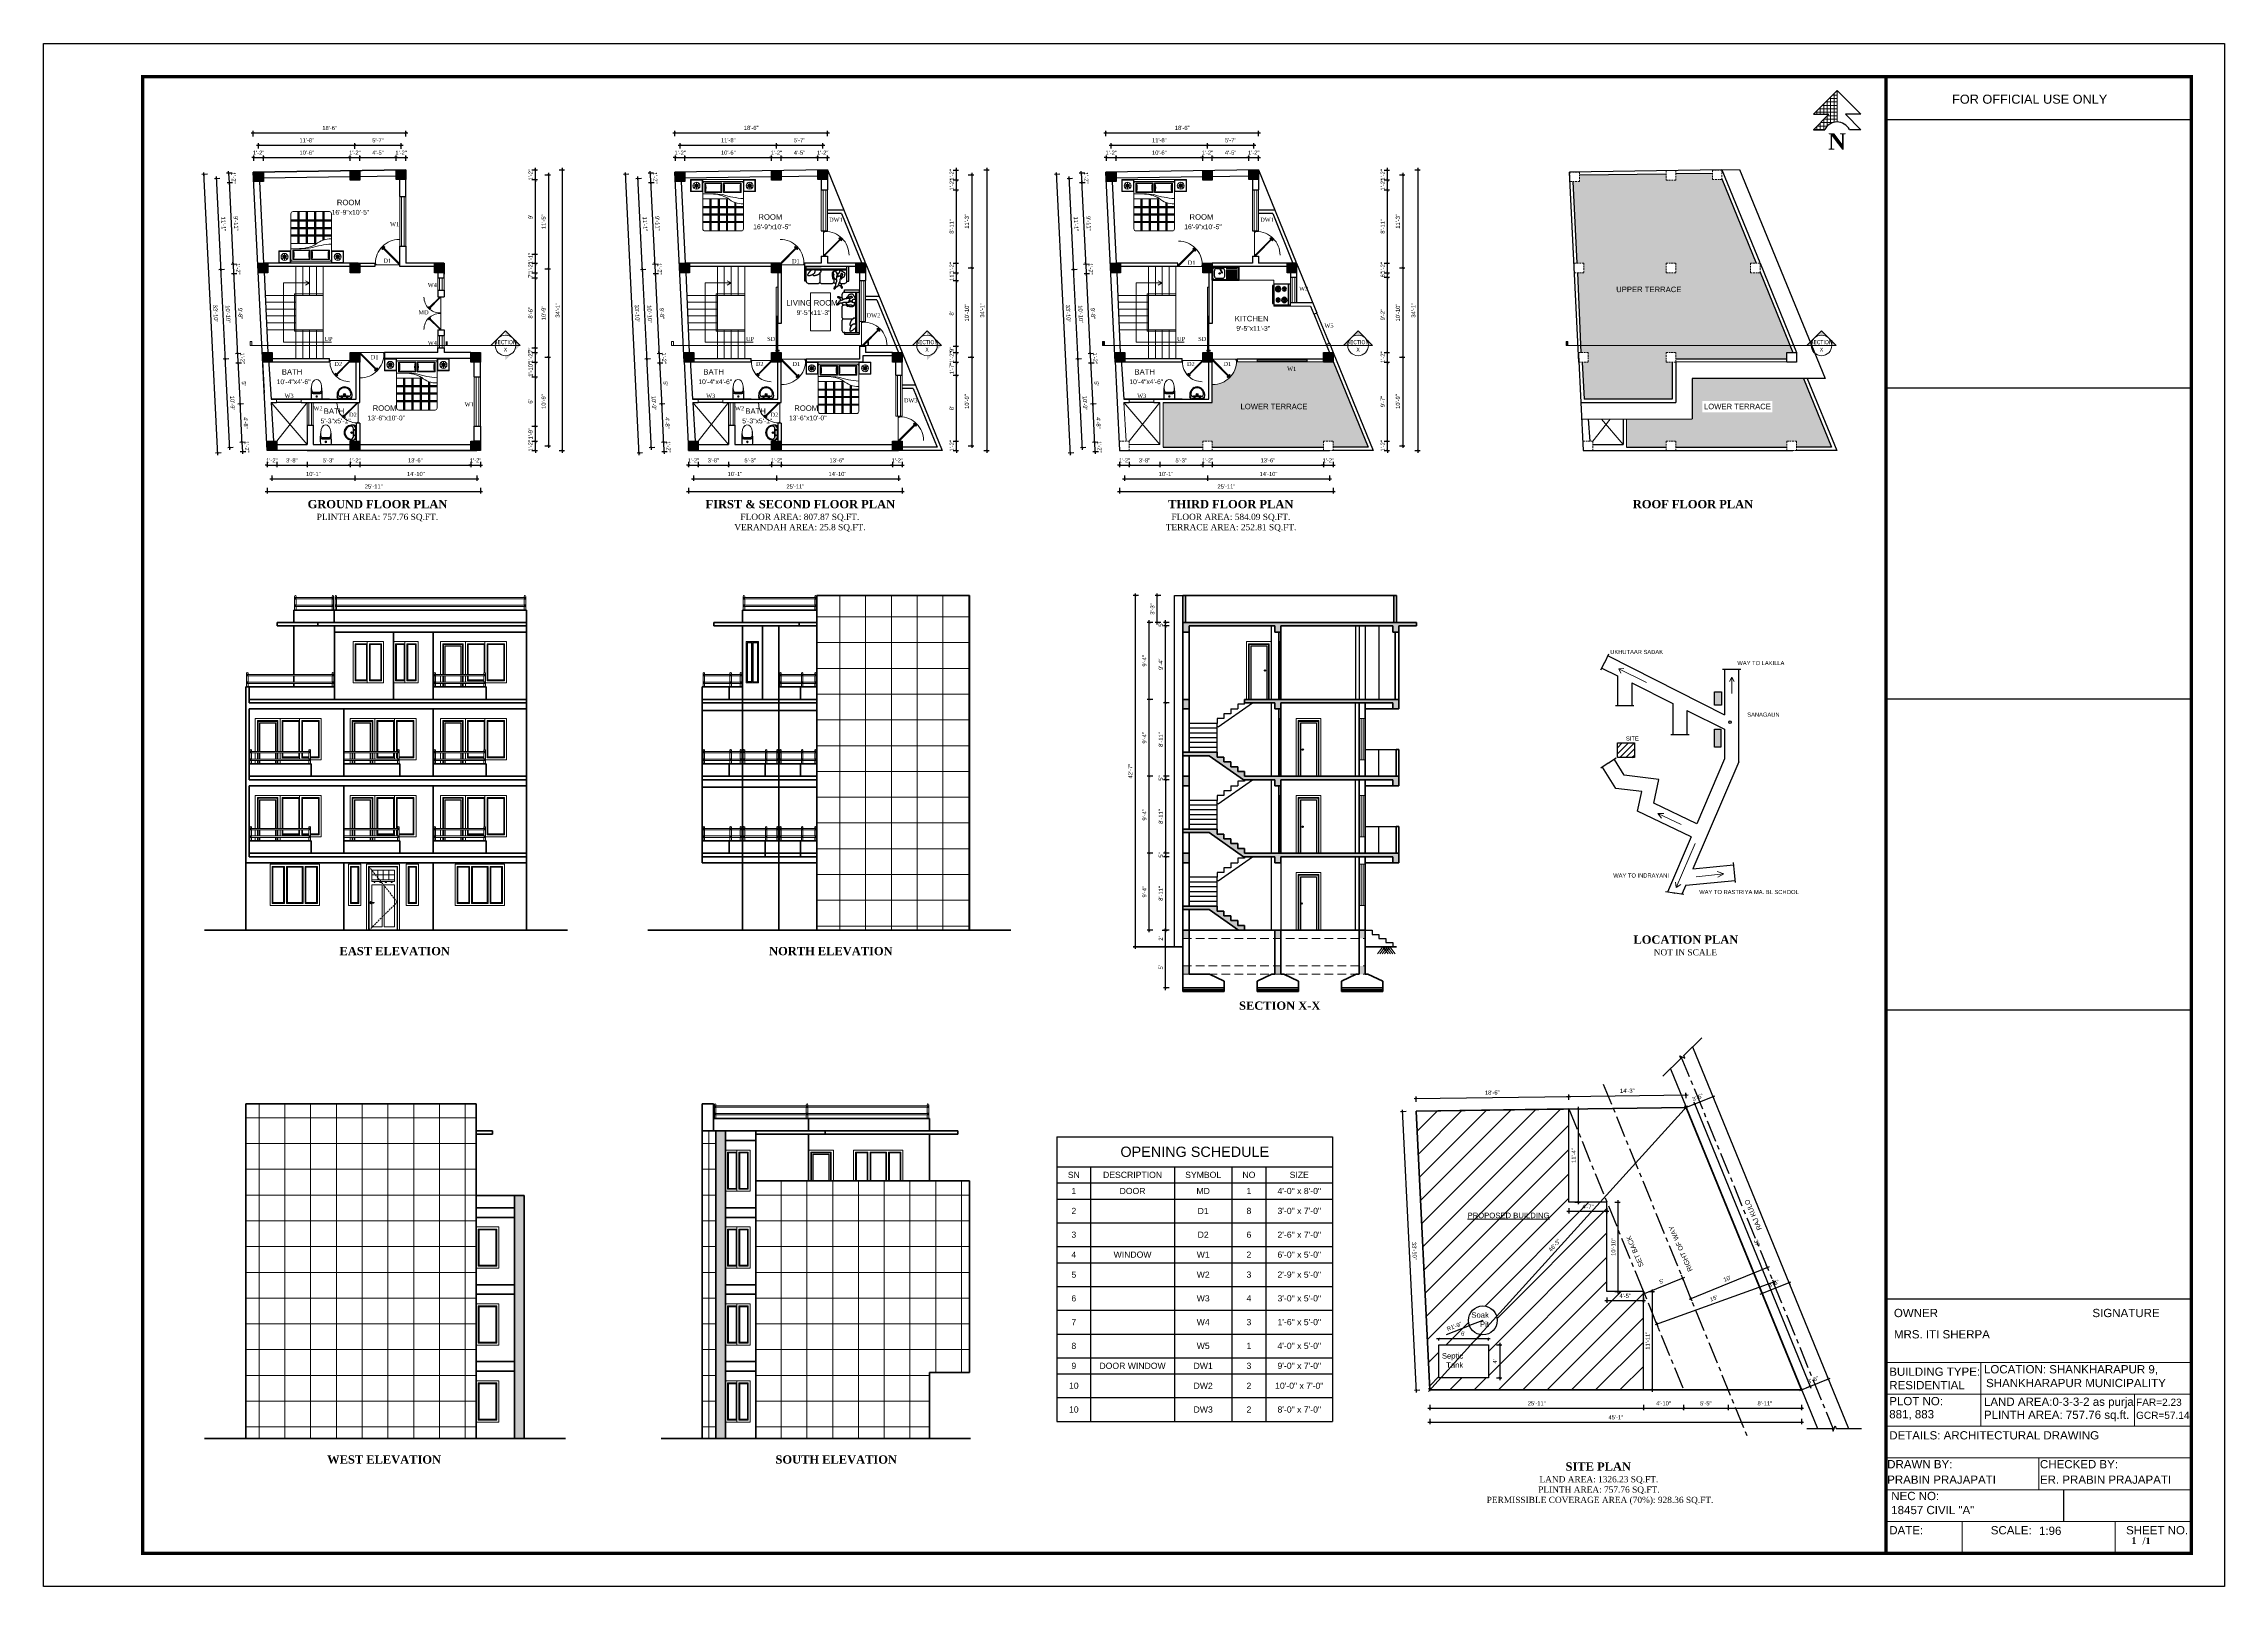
# Model space of a CAD drawing. Header units: inches. Extents: x 135 to 12999, y 9074 to 13214.
# Drawn here: x 2681 to 5856, y 9074 to 11319 of the extents above; entities that cross this region are included whole.
import ezdxf
from ezdxf.enums import TextEntityAlignment as Align

# ---------------------------------------------------------------- set-up
doc = ezdxf.new("R2010")
doc.units = ezdxf.units.IN
doc.header["$MEASUREMENT"] = 0
for name, pattern in [('CENTER', [50.8, 31.75, -6.35, 6.35, -6.35]), ('HIDDEN', [0.375, 0.25, -0.125]), ('HIDDEN2', [0.1875, 0.125, -0.0625])]:
    doc.linetypes.add(name, pattern=pattern)
for name, color, linetype, lineweight in [('A-FURN', 9, 'Continuous', 5), ('Door', 205, 'Continuous', 13), ('DW-SEC', 24, 'Continuous', 25), ('Furnitures', 44, 'Continuous', 9), ('hatch-.09', 8, 'Continuous', 9), ('hatch-.09 @ 1', 8, 'Continuous', 9), ('hatch-.09 @ 96', 8, 'Continuous', 9), ('HATCH-.13', 8, 'Continuous', 13), ('interior wall', 10, 'Continuous', 13), ('Label', 7, 'Continuous', 13), ('ns_DIMS', 1, 'Continuous', 0), ('ns_DIMS @ 1', 1, 'Continuous', 0), ('ns_DOOR', 31, 'Continuous', 15), ('ns_HATCH', 40, 'Continuous', 0), ('ns_RAILING', 191, 'Continuous', 15), ('ns_TEXT', 7, 'Continuous', 13), ('ns_WALL', 21, 'Continuous', 60), ('ns_WINDOW', 151, 'Continuous', 15), ('ns_XTHIN', 41, 'Continuous', 0), ('PUERTAS', 7, 'Continuous', 9), ('road', 129, 'Continuous', 25), ('site', 11, 'Continuous', 40), ('stair', 201, 'Continuous', 13), ('Text', 7, 'Continuous', 13), ('Text 0.200', 122, 'Continuous', 20), ('WALL', 12, 'Continuous', 30), ('wall2', 1, 'Continuous', 15), ('windoow', 4, 'Continuous', 5)]:
    doc.layers.add(name, color=color, linetype=linetype, lineweight=lineweight)
for name, color, linetype in [('A-Wall', 7, 'Continuous'), ('ELEVATION', 3, 'Continuous'), ('furniture', 253, 'Continuous')]:
    doc.layers.add(name, color=color, linetype=linetype)
doc.layers.add('ns_FADED', color=252, linetype='Continuous', lineweight=13, transparency=0.35)
doc.styles.add('arial', font='arial.ttf')
doc.styles.add('arial 1000', font='arial.ttf')
doc.styles.add('ATTR', font='romans.shx', dxfattribs={"width": 0.8, "height": 0.7})
doc.styles.add('dim', font='arial.ttf', dxfattribs={"height": 7})
doc.styles.add('ordinary', font='arial.ttf')
doc.styles.get("Standard").update_dxf_attribs({"font": 'arial.ttf'})
doc.styles.add('Tahoma', font='tahoma.ttf')
doc.styles.add('titles', font='arial.ttf')
doc.dimstyles.new("1-8'", dxfattribs={"dimtxt": 6, "dimasz": 3, "dimexe": 3, "dimexo": 6, "dimgap": 4, "dimtad": 1, "dimdec": 0, "dimzin": 0, "dimdsep": 46, "dimlunit": 4, "dimtxsty": 'arial 1000', "dimblk": 'ARCHTICK', "dimcen": 8, "dimdle": 3, "dimclrt": 7, "dimazin": 0, "dimtfac": 1, "dimtdec": 0, "dimtix": 1, "dimtmove": 2, "dimatfit": 3, "dimfxl": 5, "dimfxlon": 1, "dimarcsym": 0})
pattern_1 = [(0, (-10.8457, 5929.123), (0, 4.125), [3, -1.125]), (90, (-10.8457, 5929.123), (-4.125, 3e-16), [3, -1.125])]

# ---------------------------------------------------------------- blocks, each defined once
blk = doc.blocks.new('SDEGH')
at = {"layer": 'Text'}
h = blk.add_hatch(dxfattribs=at)
h.set_pattern_fill('NET', color=256, scale=40, style=0)
h.set_pattern_definition([(0, (43922.391, -13181.093), (0, 5), []), (90, (43922.391, -13181.093), (-5, 3e-16), [])])
h.paths.add_polyline_path([(52300.8, -9226.1), (52266.3, -9260.6), (52288.8, -9260.6), (52266.3, -9283.1), (52282.8, -9283.1, -0.284572), (52300.8, -9272)])
blk.add_line((52300.8, -9226.1), (52300.8, -9272), dxfattribs=at)
at = {"layer": 'WALL'}
for p, q in [((52266.3, -9260.6), (52300.8, -9226.1)), ((52335.4, -9260.6), (52300.8, -9226.1)), ((52266.3, -9260.6), (52288.8, -9260.6)), ((52266.3, -9283.1), (52288.8, -9260.6)), ((52335.4, -9260.6), (52312.9, -9260.6)), ((52335.4, -9283.1), (52312.9, -9260.6)), ((52266.3, -9283.1), (52282.8, -9283.1)), ((52335.4, -9283.1), (52318.8, -9283.1))]:
    blk.add_line(p, q, dxfattribs=at)
blk.add_arc((52300.8, -9292), 20.1, 26.4605, 153.5395, dxfattribs=at)
at = {"layer": 'Defpoints', "insert": (52287.7, -9288.2), "char_height": 24, "width": 23.16, "attachment_point": 1}
blk.add_mtext('{\\fTimes New Roman|b1|i0|c0|p18;N}', dxfattribs=at)
blk = doc.blocks.new('A$C3AED30AC')
at = {"layer": 'A-FURN', "color": 147, "linetype": 'ByBlock'}
for p, q in [((0, 1532), (0, 1982)), ((0, 1982), (450, 1982)), ((450, 1982), (1950, 1982)), ((450, 1982), (450, 1532)), ((450, 1906), (450, 1982)), ((450, 1906), (1950, 1906)), ((450, 155), (450, 1830)), ((1950, 1982), (1950, 1532)), ((2400, 1982), (1950, 1982)), ((1950, 1830), (1950, 159)), ((2400, 1532), (2400, 1982)), ((450, 1532), (0, 1532)), ((1950, 1532), (2400, 1532)), ((1870, 79), (526, 79))]:
    blk.add_line(p, q, dxfattribs=at)
at = {"layer": 'A-FURN', "color": 8}
for p, q in [((20, 1552), (20, 1962)), ((20, 1962), (430, 1962)), ((430, 1962), (430, 1552)), ((1970, 1962), (1970, 1552)), ((2380, 1962), (1970, 1962)), ((2380, 1552), (2380, 1962)), ((430, 1552), (20, 1552)), ((1970, 1552), (2380, 1552))]:
    blk.add_line(p, q, dxfattribs=at)
at = {"layer": 'A-FURN', "color": 5, "linetype": 'ByBlock'}
for p, q in [((216, 1752), (82, 1752)), ((216, 1752), (121, 1847)), ((216, 1752), (121, 1657)), ((216, 1752), (216, 1887)), ((216, 1752), (311, 1847)), ((216, 1752), (216, 1752)), ((216, 1752), (216, 1752)), ((216, 1752), (216, 1752)), ((216, 1752), (350, 1752)), ((216, 1752), (216, 1618)), ((216, 1752), (311, 1657)), ((526, 1855), (526, 1500)), ((1189, 1855), (526, 1855)), ((1189, 1500), (1189, 1855)), ((1873, 1855), (1240, 1855)), ((1240, 1855), (1240, 1500)), ((1873, 1500), (1873, 1855)), ((2184, 1752), (2049, 1752)), ((2184, 1752), (2089, 1847)), ((2184, 1752), (2089, 1657)), ((2184, 1752), (2184, 1887)), ((2184, 1752), (2279, 1847)), ((2184, 1752), (2318, 1752)), ((2184, 1752), (2184, 1752)), ((2184, 1752), (2184, 1752)), ((2184, 1752), (2184, 1752)), ((2184, 1752), (2279, 1657)), ((2184, 1752), (2184, 1618)), ((526, 1500), (1189, 1500)), ((996, 1264), (1950, 1264)), ((1240, 1500), (1873, 1500)), ((1574, 1449), (1950, 1449))]:
    blk.add_line(p, q, dxfattribs=at)
at = {"layer": 'A-FURN', "color": 9}
for p, q in [((1163, 1835), (552, 1835)), ((1847, 1835), (1266, 1835)), ((552, 1520), (1163, 1520)), ((1266, 1520), (1847, 1520))]:
    blk.add_line(p, q, dxfattribs=at)
at = {"layer": 'A-FURN', "color": 8, "linetype": 'Continuous'}
for p, q in [((450, 983), (1950, 983)), ((450, 971), (1950, 971)), ((450, 959), (1950, 959)), ((450, 950), (1950, 950)), ((450, 938), (1950, 938)), ((722, 1115), (722, 79)), ((734, 1115), (734, 79)), ((746, 1115), (746, 79)), ((759, 1117), (759, 79)), ((771, 1120), (771, 79)), ((1030, 1223), (1030, 79)), ((1042, 1230), (1042, 79)), ((1054, 1237), (1054, 79)), ((1067, 1245), (1067, 79)), ((1079, 1253), (1079, 79)), ((1335, 1264), (1335, 79)), ((1347, 1264), (1347, 79)), ((1359, 1264), (1359, 79)), ((1372, 1264), (1372, 79)), ((1384, 1264), (1384, 79)), ((1640, 1264), (1640, 79)), ((1652, 1264), (1652, 79)), ((1664, 1264), (1664, 79)), ((1677, 1264), (1677, 79)), ((1689, 1264), (1689, 79)), ((450, 713), (1950, 713)), ((450, 701), (1950, 701)), ((450, 689), (1950, 689)), ((450, 680), (1950, 680)), ((450, 668), (1950, 668)), ((450, 431), (1950, 431)), ((450, 419), (1950, 419)), ((450, 407), (1950, 407)), ((450, 398), (1950, 398)), ((450, 386), (1950, 386))]:
    blk.add_line(p, q, dxfattribs=at)
at = {"layer": 'A-FURN', "color": 5, "linetype": 'ByBlock'}
for centre, radius in [((216, 1752), 129), ((216, 1752), 62.8), ((2184, 1752), 129), ((2184, 1752), 62.8)]:
    blk.add_circle(centre, radius, dxfattribs=at)
at = {"layer": 'A-FURN', "color": 147, "linetype": 'ByBlock'}
for centre, radius, start, end in [((526, 1830), 76.2, 90, 180), ((1873, 1830), 76.2, 0, 90), ((526, 155), 76.2, 180, 270), ((1870, 159), 80, 270, 0)]:
    blk.add_arc(centre, radius, start, end, dxfattribs=at)
at = {"layer": 'A-FURN', "color": 5, "linetype": 'ByBlock'}
for centre, radius, start, end in [((-83, 1677), 635, 343.7398, 16.2602), ((1799, 1677), 635, 163.73979, 196.26021), ((630, 1677), 635, 343.7398, 16.2602), ((2483, 1677), 635, 163.73979, 196.26021), ((194, 4689), 3422, 274.28895, 287.24996), ((485, 1886), 803, 267.49694, 311.91323), ((1639, 177), 1271, 90.35642, 119.03891), ((1573, -870), 2319, 89.98014, 99.03119)]:
    blk.add_arc(centre, radius, start, end, dxfattribs=at)
at = {"layer": 'A-FURN', "color": 9}
for centre, start, end in [((-83, 1677), 346.05939, 13.94061), ((1799, 1677), 166.05939, 193.94061), ((630, 1677), 346.05939, 13.94061), ((2483, 1677), 166.05939, 193.94061)]:
    blk.add_arc(centre, 655, start, end, dxfattribs=at)
blk = doc.blocks.new('2ft6in')
at = {"layer": 'PUERTAS', "color": 2}
for p, q in [((0, 2), (0, 0)), ((0.6, 2), (0, 2)), ((1.3, 0), (0, 0)), ((0.6, 1.3), (0.6, 2)), ((0.7, 1.3), (0.6, 1.3)), ((0.7, 1.3), (0.7, 2)), ((0.7, 1), (0.7, 1.3)), ((1.3, 1), (0.7, 1)), ((0.8, 2.1), (21, 22.3)), ((1.4, 1.6), (0.8, 2.1)), ((1.3, 1.5), (0.8, 2.1)), ((1.4, 1.6), (1.3, 1.5)), ((1.5, 1.4), (1.3, 1.5)), ((1.3, 0), (1.3, 1)), ((21.7, 21.6), (1.5, 1.4)), ((18.3, 21.8), (18.3, 21.8)), ((21.7, 21.6), (21, 22.3)), ((21.2, 18.9), (21.2, 18.9)), ((28.7, 0), (28.7, 1)), ((28.7, 1), (29.3, 1)), ((28.7, 0), (30, 0)), ((29.3, 1), (29.3, 2)), ((29.3, 2), (30, 2)), ((30, 0), (30, 2))]:
    blk.add_line(p, q, dxfattribs=at)
at = {"layer": 'PUERTAS', "color": 8}
for p, q in [((0, 0), (30, 0)), ((18.8, 20.8), (18, 21.4)), ((18.9, 20.8), (18.1, 21.5)), ((19, 20.9), (18.2, 21.6)), ((18.4, 21.9), (18.3, 21.8)), ((19.1, 21), (18.3, 21.7)), ((18.4, 21.9), (18.6, 22)), ((18.6, 22), (18.6, 22)), ((19.3, 21.3), (18.6, 22)), ((19.4, 21.4), (18.8, 22.1)), ((19.6, 21.5), (18.9, 22.3)), ((19.5, 21.5), (18.9, 22.3)), ((18.9, 20.3), (19.2, 20.7)), ((19.1, 20.8), (19, 20.9)), ((19.2, 20.9), (19.1, 21)), ((19.1, 20.8), (19.1, 20.9)), ((19.1, 20.4), (19.3, 20.8)), ((19.3, 20.9), (19.2, 21)), ((19.4, 21.1), (19.3, 21.2)), ((19.3, 20.6), (19.3, 20.8)), ((19.5, 21.2), (19.4, 21.3)), ((19.5, 21.2), (19.4, 21.3)), ((19.5, 21.1), (19.4, 21.2)), ((19.4, 20.8), (19.4, 20.9)), ((19.6, 20.9), (19.4, 20.9)), ((19.7, 21.1), (19.5, 21)), ((20.1, 21.4), (19.6, 21.1)), ((19.9, 21.2), (19.6, 21.1)), ((19.7, 19.5), (20.1, 19.8)), ((19.9, 19.7), (20.2, 19.8)), ((20.1, 19.9), (20.3, 19.9)), ((20.2, 20), (20.3, 20)), ((20.2, 19.7), (20.3, 19.6)), ((20.2, 19.7), (20.3, 19.6)), ((20.2, 19.4), (20.9, 18.7)), ((20.2, 19.4), (20.8, 18.6)), ((20.3, 20.1), (20.4, 20)), ((20.3, 19.8), (20.4, 19.7)), ((20.3, 19.5), (21, 18.8)), ((20.5, 20.3), (20.4, 20.1)), ((20.4, 19.8), (20.4, 19.7)), ((20.7, 20.5), (20.5, 20.2)), ((20.5, 20), (20.6, 19.9)), ((20.5, 19.6), (21.1, 18.9)), ((20.8, 20.6), (20.6, 20.2)), ((20.6, 20.1), (20.7, 20)), ((20.6, 20.1), (20.7, 20)), ((20.6, 20), (20.7, 20)), ((20.7, 19.9), (21.4, 19.2)), ((20.8, 20), (21.6, 19.3)), ((20.9, 20.1), (21.7, 19.5)), ((21, 20.1), (21.7, 19.5)), ((21.3, 19), (21.2, 18.9)), ((21.3, 19), (21.4, 19.1)), ((21.4, 19.2), (21.4, 19.1))]:
    blk.add_line(p, q, dxfattribs=at)
at = {"layer": 'PUERTAS', "color": 1}
for p, q in [((18.1, 21.5), (18.5, 21.9)), ((18.1, 21.4), (18.5, 21.9)), ((18.1, 21.5), (18.1, 21.5)), ((18.7, 20.8), (18.1, 21.3)), ((18.9, 22.3), (18.5, 21.9)), ((18.8, 22.2), (18.5, 21.9)), ((18.8, 22.2), (18.8, 22.2)), ((18.8, 20.8), (19.2, 21.2)), ((18.8, 20.2), (19.1, 20.6)), ((18.9, 20.1), (18.8, 20.1)), ((18.9, 20.9), (18.9, 20.9)), ((19.5, 21.6), (19, 22.3)), ((19, 20.9), (19.2, 21.1)), ((19.1, 20.8), (19, 20.9)), ((19.1, 20.8), (19.3, 21)), ((19.1, 20.7), (19.1, 20.7)), ((19.1, 20.6), (19.1, 20.6)), ((19.5, 21.5), (19.2, 21.2)), ((19.5, 21.3), (19.2, 21.1)), ((19.5, 21.2), (19.3, 21)), ((19.4, 21.4), (19.5, 21.4)), ((19.5, 21.2), (19.4, 21.3)), ((19.5, 19.4), (19.5, 19.4)), ((19.6, 21.2), (19.6, 21.2)), ((19.6, 19.4), (20, 19.7)), ((20.1, 21.5), (19.7, 21.2)), ((19.7, 21.2), (19.7, 21.2)), ((20, 19.7), (20, 19.7)), ((20.1, 19.7), (20.1, 19.7)), ((20.2, 21.5), (20.2, 21.5)), ((20.2, 19.7), (20.4, 19.9)), ((20.2, 19.4), (20.6, 19.8)), ((20.2, 19.7), (20.3, 19.6)), ((20.2, 19.3), (20.8, 18.6)), ((20.3, 19.6), (20.5, 19.8)), ((20.3, 19.5), (20.3, 19.5)), ((20.6, 20.1), (20.4, 19.9)), ((20.7, 20), (20.5, 19.8)), ((20.7, 20.2), (20.6, 20.2)), ((20.9, 20.1), (20.6, 19.8)), ((20.6, 20.1), (20.7, 20)), ((20.9, 20.7), (20.7, 20.3)), ((20.7, 20.3), (20.7, 20.3)), ((20.8, 20), (20.8, 20)), ((20.9, 20.8), (20.9, 20.8)), ((20.9, 18.6), (21.3, 19.1)), ((20.9, 18.7), (21.3, 19)), ((20.9, 18.7), (20.9, 18.7)), ((21, 20.1), (21.7, 19.6)), ((21.7, 19.5), (21.3, 19.1)), ((21.7, 19.4), (21.3, 19)), ((21.6, 19.4), (21.7, 19.4))]:
    blk.add_line(p, q, dxfattribs=at)
at = {"layer": 'PUERTAS', "color": 2}
for radius in [0.129, 0.0627]:
    blk.add_circle((0.7, 2.1), radius, dxfattribs=at)
at = {"layer": 'PUERTAS', "color": 8}
blk.add_arc((0.7, 2.1), 28.7, 359.7285, 90.0333, dxfattribs=at)
at = {"layer": 'PUERTAS', "color": 1}
for centre, start, end in [((18.8, 20.8), 231.0764, 315), ((18.9, 20.2), 135, 225), ((18.9, 22.2), 38.9236, 135), ((19, 20.9), 225, 315), ((19.2, 20.7), 135, 219.7428), ((19.1, 20.6), 315, 39.7428), ((19.5, 21.6), 315, 38.9236), ((19.4, 21.4), 315, 45), ((19.6, 21.2), 50.2572, 135), ((19.6, 19.5), 225, 315), ((19.7, 21.3), 230.2572, 315), ((20.1, 19.6), 50.2572, 135), ((20.2, 21.4), 45, 135), ((20.2, 19.7), 230.2572, 315), ((20.3, 19.4), 135, 218.9236), ((20.4, 19.5), 135, 225), ((20.7, 20.3), 135, 219.7428), ((20.6, 20.2), 315, 39.7428), ((20.8, 20), 45, 135), ((20.8, 18.7), 218.9236, 315), ((20.9, 20.7), 315, 45), ((21, 20.1), 51.0764, 135), ((21.7, 19.5), 315, 51.0764)]:
    blk.add_arc(centre, 0.0667, start, end, dxfattribs=at)
blk = doc.blocks.new('*U18')
at = {"color": 3, "xscale": -1}
blk.add_blockref('2ft6in', (42, 0), dxfattribs=at)
blk = doc.blocks.new('3ft')
at = {"layer": 'PUERTAS', "color": 2}
for p, q in [((0, 2.4), (0, 0)), ((0.7, 2.4), (0, 2.4)), ((1.6, 0), (0, 0)), ((0.7, 1.5), (0.7, 2.4)), ((0.8, 1.5), (0.7, 1.5)), ((0.8, 1.5), (0.8, 2.4)), ((0.8, 1.2), (0.8, 1.5)), ((1.6, 1.2), (0.8, 1.2)), ((1.6, 1.8), (0.9, 2.5)), ((1, 2.5), (25.2, 26.7)), ((1.6, 1.9), (1, 2.5)), ((1.6, 1.9), (1.6, 1.8)), ((1.8, 1.6), (1.6, 1.8)), ((1.6, 0), (1.6, 1.2)), ((26, 25.9), (1.8, 1.6)), ((22, 26.1), (22, 26.1)), ((26, 25.9), (25.2, 26.7)), ((25.4, 22.7), (25.4, 22.7)), ((34.4, 0), (34.4, 1.2)), ((34.4, 1.2), (35.2, 1.2)), ((34.4, 0), (36, 0)), ((35.2, 1.2), (35.2, 2.4)), ((35.2, 2.4), (36, 2.4)), ((36, 0), (36, 2.4))]:
    blk.add_line(p, q, dxfattribs=at)
at = {"layer": 'PUERTAS', "color": 8}
for p, q in [((0, 0), (36, 0)), ((22.6, 24.9), (21.6, 25.7)), ((22.6, 25), (21.7, 25.7)), ((22.7, 25.1), (21.8, 25.9)), ((22.1, 26.3), (22, 26.1)), ((22.9, 25.2), (22, 26.1)), ((22.1, 26.3), (22.3, 26.4)), ((22.3, 26.4), (22.3, 26.4)), ((23.2, 25.5), (22.3, 26.4)), ((23.3, 25.7), (22.5, 26.6)), ((23.5, 25.8), (22.7, 26.8)), ((23.4, 25.8), (22.7, 26.7)), ((22.7, 24.3), (23, 24.8)), ((23, 25), (22.8, 25.1)), ((23, 25), (22.9, 25.2)), ((23, 25), (22.9, 25.1)), ((22.9, 24.5), (23.1, 24.9)), ((23.1, 25.1), (23, 25.2)), ((23.1, 24.8), (23.2, 25)), ((23.3, 25.3), (23.2, 25.4)), ((23.4, 25.4), (23.3, 25.6)), ((23.4, 25.4), (23.3, 25.5)), ((23.4, 25.4), (23.3, 25.5)), ((23.3, 24.9), (23.3, 25.1)), ((23.5, 25.1), (23.3, 25.1)), ((23.6, 25.3), (23.4, 25.2)), ((23.9, 25.5), (23.5, 25.3)), ((24.1, 25.7), (23.6, 25.4)), ((23.6, 23.4), (24.1, 23.7)), ((23.8, 23.6), (24.2, 23.8)), ((24.1, 23.8), (24.3, 23.9)), ((24.2, 24), (24.4, 24)), ((24.2, 23.3), (25, 22.3)), ((24.3, 23.7), (24.4, 23.6)), ((24.3, 23.7), (24.5, 23.6)), ((24.3, 23.6), (24.4, 23.5)), ((24.3, 23.3), (25.1, 22.4)), ((24.4, 24.2), (24.4, 24)), ((24.4, 23.8), (24.5, 23.7)), ((24.4, 23.4), (25.2, 22.5)), ((24.6, 24.3), (24.5, 24.1)), ((24.5, 23.6), (25.4, 22.7)), ((24.8, 24.6), (24.6, 24.2)), ((24.6, 24), (24.7, 23.9)), ((25, 24.8), (24.7, 24.3)), ((24.7, 24.1), (24.8, 23.9)), ((24.7, 24.1), (24.8, 24)), ((24.8, 24.1), (24.9, 24)), ((24.8, 23.8), (25.7, 23)), ((25, 24), (25.9, 23.2)), ((25.1, 24.2), (26.1, 23.4)), ((25.1, 24.1), (26, 23.3)), ((25.6, 22.8), (25.4, 22.7)), ((25.6, 22.8), (25.7, 23)), ((25.7, 23), (25.7, 23))]:
    blk.add_line(p, q, dxfattribs=at)
at = {"layer": 'PUERTAS', "color": 1}
for p, q in [((21.7, 25.8), (22.1, 26.3)), ((21.7, 25.7), (22.2, 26.2)), ((21.7, 25.8), (21.7, 25.8)), ((22.5, 25), (21.7, 25.6)), ((22.6, 26.7), (22.1, 26.3)), ((22.7, 26.7), (22.2, 26.2)), ((22.6, 26.7), (22.6, 26.7)), ((22.6, 25), (23, 25.4)), ((22.6, 24.3), (22.9, 24.7)), ((22.6, 24.1), (22.6, 24.1)), ((22.7, 25.1), (22.7, 25.1)), ((23.4, 25.9), (22.8, 26.7)), ((22.8, 25.1), (23.1, 25.3)), ((22.9, 25), (22.8, 25.1)), ((22.9, 24.9), (23.2, 25.2)), ((22.9, 24.8), (22.9, 24.8)), ((22.9, 24.7), (22.9, 24.7)), ((23.4, 25.8), (23, 25.4)), ((23.3, 25.6), (23.1, 25.3)), ((23.5, 25.5), (23.2, 25.2)), ((23.3, 25.7), (23.3, 25.7)), ((23.4, 25.5), (23.3, 25.6)), ((23.4, 23.3), (23.4, 23.3)), ((23.6, 25.5), (23.6, 25.5)), ((23.6, 23.3), (24, 23.6)), ((24.1, 25.8), (23.7, 25.5)), ((23.7, 25.5), (23.7, 25.5)), ((24, 23.6), (24, 23.6)), ((24.1, 23.6), (24.1, 23.6)), ((24.3, 25.8), (24.3, 25.8)), ((24.3, 23.6), (24.5, 23.9)), ((24.3, 23.3), (24.7, 23.7)), ((24.3, 23.6), (24.4, 23.5)), ((24.3, 23.2), (24.9, 22.4)), ((24.4, 23.5), (24.6, 23.8)), ((24.4, 23.4), (24.4, 23.4)), ((24.8, 24.1), (24.5, 23.9)), ((24.9, 24), (24.6, 23.8)), ((25.1, 24.1), (24.7, 23.7)), ((25.1, 24.8), (24.8, 24.4)), ((24.8, 24.4), (24.8, 24.4)), ((24.8, 24.3), (24.8, 24.3)), ((24.8, 24.1), (24.9, 24)), ((25, 24), (25, 24)), ((25, 22.4), (25.5, 22.9)), ((25.1, 25), (25.1, 25)), ((25.1, 22.4), (25.6, 22.8)), ((25.1, 22.4), (25.1, 22.4)), ((25.2, 24.1), (26, 23.5)), ((26, 23.4), (25.5, 22.9)), ((26, 23.3), (25.6, 22.8)), ((26, 23.3), (26, 23.3))]:
    blk.add_line(p, q, dxfattribs=at)
at = {"layer": 'PUERTAS', "color": 2}
for radius in [0.155, 0.0752]:
    blk.add_circle((0.8, 2.6), radius, dxfattribs=at)
at = {"layer": 'PUERTAS', "color": 8}
blk.add_arc((0.8, 2.6), 34.4, 359.7285, 90.0333, dxfattribs=at)
at = {"layer": 'PUERTAS', "color": 1}
for centre, start, end in [((22.5, 25), 231.0764, 315), ((22.7, 24.2), 135, 225), ((22.7, 26.7), 38.9236, 135), ((22.8, 25.1), 225, 315), ((23, 24.9), 135, 219.7428), ((22.9, 24.8), 315, 39.7428), ((23.3, 25.6), 315, 45), ((23.4, 25.9), 315, 38.9236), ((23.5, 23.4), 225, 315), ((23.5, 25.4), 50.2572, 135), ((23.6, 25.5), 230.2572, 315), ((24.1, 23.6), 50.2572, 135), ((24.2, 25.7), 45, 135), ((24.2, 23.7), 230.2572, 315), ((24.3, 23.2), 135, 218.9236), ((24.4, 23.5), 135, 225), ((24.8, 24.3), 135, 219.7428), ((24.7, 24.2), 315, 39.7428), ((24.9, 24), 45, 135), ((25, 22.4), 218.9236, 315), ((25, 24.9), 315, 45), ((25.2, 24.1), 51.0764, 135), ((26, 23.4), 315, 51.0764)]:
    blk.add_arc(centre, 0.08, start, end, dxfattribs=at)
blk = doc.blocks.new('*U19')
at = {"color": 3}
blk.add_blockref('3ft', (0, 0), dxfattribs=at)
blk = doc.blocks.new('A$C2BC6131C')
at = {"layer": 'A-FURN', "color": 8}
for p in [(0, 164), (0, -164)]:
    blk.add_line(p, (0, 0), dxfattribs=at)
for radius in [29.6, 16.1]:
    blk.add_circle((96, 0), radius, dxfattribs=at)
for centre, radius, start, end in [((40, 164), 40, 92.59988, 180), ((197, -4116), 4312, 86.30057, 92.47118), ((155, -2371), 2577, 82.86641, 92.59988), ((793, 24), 602, 165.61847, 182.25332), ((193, 178), 18.2, 343.38126, 66.47238), ((202, 176), 18.8, 342.35932, 95.93155), ((793, 24), 592, 165.61847, 182.25332), ((774, 24), 552, 165.61847, 182.45753), ((218, 172), 24.1, 332.20328, 71.94045), ((1633, -8), 1378, 174.60795, 179.65911), ((1633, 8), 1378, 180.34089, 185.39205), ((321, 116), 60, 100.47011, 174.60795), ((468, -913), 1100, 89.65189, 98.29697), ((40, -164), 40, 180, 267.40012), ((197, 4116), 4312, 267.52882, 273.69943), ((155, 2371), 2577, 267.40012, 277.13359), ((793, -24), 602, 177.74668, 194.38153), ((202, -176), 18.8, 264.06845, 17.64068), ((193, -178), 18.2, 293.52762, 16.61874), ((793, -24), 592, 177.74668, 194.38153), ((774, -24), 552, 177.54247, 194.38153), ((218, -172), 24.1, 288.05955, 27.79672), ((321, -116), 60, 185.39205, 259.52989), ((468, 913), 1100, 261.70303, 270.34811)]:
    blk.add_arc(centre, radius, start, end, dxfattribs=at)
blk.add_ellipse((441, 0), major_axis=(-289, 0), ratio=0.648116, start_param=1.570796, end_param=4.592942, dxfattribs=at)
blk = doc.blocks.new('A$C2C8E2855')
at = {"color": 3}
for p, q in [((77, -154), (19, -208)), ((50, -118), (20, -196)), ((530, -118), (50, -118)), ((52, -118), (529, -118)), ((111, -140), (471, -140)), ((149, -223), (431, -223)), ((431, -223), (149, -223)), ((507, -155), (563, -213)), ((530, -118), (560, -196))]:
    blk.add_line(p, q, dxfattribs=at)
for centre, radius in [((191, -183), 16.3), ((292, -290), 31.6), ((292, -290), 23), ((391, -183), 16.3)]:
    blk.add_circle(centre, radius, dxfattribs=at)
for centre, radius, start, end in [((318, -270), 307, 166.17513, 244.72963), ((149, -323), 100, 90, 190.56023), ((290, -297), 243, 190.56023, 349.43977), ((111, -190), 50, 90, 133.18096), ((290, -319), 250, 245.80711, 296.46282), ((318, -270), 307, 266.58899, 266.59358), ((261, -270), 307, 297.06391, 13.82487), ((431, -323), 100, 349.43977, 90), ((471, -190), 50, 44.56072, 90)]:
    blk.add_arc(centre, radius, start, end, dxfattribs=at)
at = {"color": 3, "width": 0.8, "flags": 9}
for tag in ['XSIZE', 'YSIZE']:
    blk.add_attdef(tag, (290, -118), '', height=0.5, dxfattribs=at)
blk = doc.blocks.new('_ArchTick')
at = {"color": 0, "const_width": 0.15}
blk.add_lwpolyline([(-0.5, -0.5), (0.5, 0.5)], dxfattribs=at)
blk = doc.blocks.new('*D550')
at = {"layer": 'Defpoints', "color": 0, "transparency": 16777216}
for p in [(3000.9, 11153.1), (2986.9, 11132), (3000.9, 11132)]:
    blk.add_point(p, dxfattribs=at)
at = {"layer": 'ns_DIMS', "color": 0, "lineweight": -2, "transparency": 16777216}
for p, q in [((2986.9, 11153.1), (2983.9, 11153.1)), ((2986.9, 11148.1), (2986.9, 11156.1)), ((2986.9, 11153.1), (3000.9, 11153.1)), ((3000.9, 11148.1), (3000.9, 11156.1)), ((3000.9, 11153.1), (3003.9, 11153.1))]:
    blk.add_line(p, q, dxfattribs=at)
at = {"layer": 'ns_DIMS', "color": 0, "lineweight": -2, "transparency": 16777216, "xscale": 3, "yscale": 3, "zscale": 3}
blk.add_blockref('_ArchTick', (2986.9, 11153.1), dxfattribs=at)
at = {"layer": 'ns_DIMS', "color": 0, "lineweight": -2, "transparency": 16777216, "xscale": 3, "yscale": 3, "zscale": 3, "rotation": 180}
blk.add_blockref('_ArchTick', (3000.9, 11153.1), dxfattribs=at)
at = {"layer": 'ns_DIMS', "color": 7, "transparency": 16777216, "insert": (2993.9, 11160.1), "char_height": 6, "attachment_point": 5, "style": 'arial 1000'}
blk.add_mtext('1\'-2"', dxfattribs=at)
blk = doc.blocks.new('*D551')
at = {"layer": 'Defpoints', "color": 0, "transparency": 16777216}
for p in [(3134.1, 11171.2), (2993.9, 11132), (3134.1, 11134)]:
    blk.add_point(p, dxfattribs=at)
at = {"layer": 'ns_DIMS', "color": 0, "lineweight": -2, "transparency": 16777216}
for p, q in [((2990.9, 11171.2), (3137.1, 11171.2)), ((2993.9, 11166.2), (2993.9, 11174.2)), ((3134.1, 11166.2), (3134.1, 11174.2))]:
    blk.add_line(p, q, dxfattribs=at)
at = {"layer": 'ns_DIMS', "color": 0, "lineweight": -2, "transparency": 16777216, "xscale": 3, "yscale": 3, "zscale": 3, "rotation": 180}
blk.add_blockref('_ArchTick', (2993.9, 11171.2), dxfattribs=at)
at = {"layer": 'ns_DIMS', "color": 0, "lineweight": -2, "transparency": 16777216, "xscale": 3, "yscale": 3, "zscale": 3}
blk.add_blockref('_ArchTick', (3134.1, 11171.2), dxfattribs=at)
at = {"layer": 'ns_DIMS', "color": 7, "transparency": 16777216, "insert": (3064, 11178.2), "char_height": 6, "attachment_point": 5, "style": 'arial 1000'}
blk.add_mtext('11\'-8"', dxfattribs=at)
blk = doc.blocks.new('*D552')
at = {"layer": 'Defpoints', "color": 0, "transparency": 16777216}
for p in [(3208.3, 11188.9), (2986.2, 11132), (3208.3, 11134.9)]:
    blk.add_point(p, dxfattribs=at)
at = {"layer": 'ns_DIMS', "color": 0, "lineweight": -2, "transparency": 16777216}
for p, q in [((2983.2, 11188.9), (3211.3, 11188.9)), ((2986.2, 11183.9), (2986.2, 11191.9)), ((3208.3, 11183.9), (3208.3, 11191.9))]:
    blk.add_line(p, q, dxfattribs=at)
at = {"layer": 'ns_DIMS', "color": 0, "lineweight": -2, "transparency": 16777216, "xscale": 3, "yscale": 3, "zscale": 3, "rotation": 180}
blk.add_blockref('_ArchTick', (2986.2, 11188.9), dxfattribs=at)
at = {"layer": 'ns_DIMS', "color": 0, "lineweight": -2, "transparency": 16777216, "xscale": 3, "yscale": 3, "zscale": 3}
blk.add_blockref('_ArchTick', (3208.3, 11188.9), dxfattribs=at)
at = {"layer": 'ns_DIMS', "color": 7, "transparency": 16777216, "insert": (3097.3, 11196), "char_height": 6, "attachment_point": 5, "style": 'arial 1000'}
blk.add_mtext('18\'-6"', dxfattribs=at)
blk = doc.blocks.new('*D553')
at = {"layer": 'Defpoints', "color": 0, "transparency": 16777216}
for p in [(3127.1, 11153.2), (3000.9, 11132), (3127.1, 11134)]:
    blk.add_point(p, dxfattribs=at)
at = {"layer": 'ns_DIMS', "color": 0, "lineweight": -2, "transparency": 16777216}
for p, q in [((2997.9, 11153.2), (3130.1, 11153.2)), ((3000.9, 11148.2), (3000.9, 11156.2)), ((3127.1, 11148.2), (3127.1, 11156.2))]:
    blk.add_line(p, q, dxfattribs=at)
at = {"layer": 'ns_DIMS', "color": 0, "lineweight": -2, "transparency": 16777216, "xscale": 3, "yscale": 3, "zscale": 3, "rotation": 180}
blk.add_blockref('_ArchTick', (3000.9, 11153.2), dxfattribs=at)
at = {"layer": 'ns_DIMS', "color": 0, "lineweight": -2, "transparency": 16777216, "xscale": 3, "yscale": 3, "zscale": 3}
blk.add_blockref('_ArchTick', (3127.1, 11153.2), dxfattribs=at)
at = {"layer": 'ns_DIMS', "color": 7, "transparency": 16777216, "insert": (3064, 11160.2), "char_height": 6, "attachment_point": 5, "style": 'arial 1000'}
blk.add_mtext('10\'-6"', dxfattribs=at)
blk = doc.blocks.new('*D554')
at = {"layer": 'Defpoints', "color": 0, "transparency": 16777216}
for p in [(3141.1, 11153.2), (3127.1, 11134), (3141.1, 11134)]:
    blk.add_point(p, dxfattribs=at)
at = {"layer": 'ns_DIMS', "color": 0, "lineweight": -2, "transparency": 16777216}
for p, q in [((3127.1, 11153.2), (3124.1, 11153.2)), ((3127.1, 11148.2), (3127.1, 11156.2)), ((3127.1, 11153.2), (3141.1, 11153.2)), ((3141.1, 11148.2), (3141.1, 11156.2)), ((3141.1, 11153.2), (3144.1, 11153.2))]:
    blk.add_line(p, q, dxfattribs=at)
at = {"layer": 'ns_DIMS', "color": 0, "lineweight": -2, "transparency": 16777216, "xscale": 3, "yscale": 3, "zscale": 3}
blk.add_blockref('_ArchTick', (3127.1, 11153.2), dxfattribs=at)
at = {"layer": 'ns_DIMS', "color": 0, "lineweight": -2, "transparency": 16777216, "xscale": 3, "yscale": 3, "zscale": 3, "rotation": 180}
blk.add_blockref('_ArchTick', (3141.1, 11153.2), dxfattribs=at)
at = {"layer": 'ns_DIMS', "color": 7, "transparency": 16777216, "insert": (3134.1, 11160.2), "char_height": 6, "attachment_point": 5, "style": 'arial 1000'}
blk.add_mtext('1\'-2"', dxfattribs=at)
blk = doc.blocks.new('*D555')
at = {"layer": 'Defpoints', "color": 0, "transparency": 16777216}
for p in [(3194.3, 11153.1), (3141.1, 11134), (3194.3, 11135.1)]:
    blk.add_point(p, dxfattribs=at)
at = {"layer": 'ns_DIMS', "color": 0, "lineweight": -2, "transparency": 16777216}
for p, q in [((3138.1, 11153.1), (3197.3, 11153.1)), ((3141.1, 11148.1), (3141.1, 11156.1)), ((3194.3, 11148.1), (3194.3, 11156.1))]:
    blk.add_line(p, q, dxfattribs=at)
at = {"layer": 'ns_DIMS', "color": 0, "lineweight": -2, "transparency": 16777216, "xscale": 3, "yscale": 3, "zscale": 3, "rotation": 180}
blk.add_blockref('_ArchTick', (3141.1, 11153.1), dxfattribs=at)
at = {"layer": 'ns_DIMS', "color": 0, "lineweight": -2, "transparency": 16777216, "xscale": 3, "yscale": 3, "zscale": 3}
blk.add_blockref('_ArchTick', (3194.3, 11153.1), dxfattribs=at)
at = {"layer": 'ns_DIMS', "color": 7, "transparency": 16777216, "insert": (3167.7, 11160.2), "char_height": 6, "attachment_point": 5, "style": 'arial 1000'}
blk.add_mtext('4\'-5"', dxfattribs=at)
blk = doc.blocks.new('*D556')
at = {"layer": 'Defpoints', "color": 0, "transparency": 16777216}
for p in [(3208.3, 11153.1), (3194.3, 11134.9), (3208.3, 11134.9)]:
    blk.add_point(p, dxfattribs=at)
at = {"layer": 'ns_DIMS', "color": 0, "lineweight": -2, "transparency": 16777216}
for p, q in [((3194.3, 11153.1), (3191.3, 11153.1)), ((3194.3, 11148.1), (3194.3, 11156.1)), ((3194.3, 11153.1), (3208.3, 11153.1)), ((3208.3, 11148.1), (3208.3, 11156.1)), ((3208.3, 11153.1), (3211.3, 11153.1))]:
    blk.add_line(p, q, dxfattribs=at)
at = {"layer": 'ns_DIMS', "color": 0, "lineweight": -2, "transparency": 16777216, "xscale": 3, "yscale": 3, "zscale": 3}
blk.add_blockref('_ArchTick', (3194.3, 11153.1), dxfattribs=at)
at = {"layer": 'ns_DIMS', "color": 0, "lineweight": -2, "transparency": 16777216, "xscale": 3, "yscale": 3, "zscale": 3, "rotation": 180}
blk.add_blockref('_ArchTick', (3208.3, 11153.1), dxfattribs=at)
at = {"layer": 'ns_DIMS', "color": 7, "transparency": 16777216, "insert": (3201.3, 11160.1), "char_height": 6, "attachment_point": 5, "style": 'arial 1000'}
blk.add_mtext('1\'-2"', dxfattribs=at)
blk = doc.blocks.new('*D557')
at = {"layer": 'Defpoints', "color": 0, "transparency": 16777216}
for p in [(3201.3, 11170.9), (3134.1, 11134), (3201.3, 11134.9)]:
    blk.add_point(p, dxfattribs=at)
at = {"layer": 'ns_DIMS', "color": 0, "lineweight": -2, "transparency": 16777216}
for p, q in [((3131.1, 11170.9), (3204.3, 11170.9)), ((3134.1, 11165.9), (3134.1, 11173.9)), ((3201.3, 11165.9), (3201.3, 11173.9))]:
    blk.add_line(p, q, dxfattribs=at)
at = {"layer": 'ns_DIMS', "color": 0, "lineweight": -2, "transparency": 16777216, "xscale": 3, "yscale": 3, "zscale": 3, "rotation": 180}
blk.add_blockref('_ArchTick', (3134.1, 11170.9), dxfattribs=at)
at = {"layer": 'ns_DIMS', "color": 0, "lineweight": -2, "transparency": 16777216, "xscale": 3, "yscale": 3, "zscale": 3}
blk.add_blockref('_ArchTick', (3201.3, 11170.9), dxfattribs=at)
at = {"layer": 'ns_DIMS', "color": 7, "transparency": 16777216, "insert": (3167.7, 11178), "char_height": 6, "attachment_point": 5, "style": 'arial 1000'}
blk.add_mtext('5\'-7"', dxfattribs=at)
blk = doc.blocks.new('*U17')
at = {"color": 3}
blk.add_blockref('2ft6in', (0, 0), dxfattribs=at)
blk = doc.blocks.new('*U20')
at = {"color": 3, "xscale": -1}
blk.add_blockref('2ft6in', (42, 0), dxfattribs=at)
blk = doc.blocks.new('*U16')
at = {"layer": 'furniture'}
for p, q in [((33.9, 8.7), (105.9, 8.7)), ((33.9, -15), (33.9, 8.7)), ((37.5, -15), (37.5, 8.7)), ((37.5, 4.5), (102.9, 4.5)), ((37.5, 2.6), (49.4, 2.6)), ((53.8, 2.6), (79.7, 2.6)), ((58.4, 4.5), (58.4, 0.2)), ((81, 4.5), (81, 3.2)), ((88.3, 2.6), (88.6, 2.6)), ((94.9, 2.6), (102.9, 2.6)), ((102.9, -14.3), (102.9, 8.7)), ((105.9, 8.7), (105.9, -14.3)), ((37.5, -15), (33.9, -15)), ((37.5, -15.6), (37.5, -15)), ((47.5, -18.6), (40.5, -18.6)), ((56.4, -18.6), (54.6, -18.6)), ((58.4, -12.1), (58.4, -16.6)), ((79, -18.6), (60.4, -18.6)), ((81, -1.7), (81, -16.6)), ((99.9, -18.6), (83, -18.6)), ((105.9, -14.3), (102.9, -14.3)), ((102.9, -14.3), (102.9, -15.6))]:
    blk.add_line(p, q, dxfattribs=at)
for points in [[(49.3, 2.6), (49.2, 2.6), (49, 2.6), (47.5, 2.6), (47.3, 2.5), (47.1, 2.5), (47, 2.4), (46.8, 2.3), (46.6, 2.2), (46.4, 2.2), (46.2, 2.1), (46.1, 2), (45.9, 1.9), (45.7, 1.8), (45.5, 1.7), (45.4, 1.7), (45.2, 1.5), (45, 1.4), (44.8, 1.2), (44.6, 1.1), (44.3, 1), (44.1, 0.9), (43.9, 0.7), (43.8, 0.6), (43.5, 0.5), (43.4, 0.4), (43.1, 0.2), (42.9, 0.1), (42.7, 0), (42.6, -0.2), (42.4, -0.3), (42.2, -0.4), (42, -0.5), (41.8, -0.6), (41.7, -0.8), (41.4, -0.9), (41.2, -1.1), (41.1, -1.3), (41, -1.6), (40.9, -1.8), (40.8, -2), (40.7, -2.2), (40.7, -2.4), (40.7, -4.4), (40.8, -4.6), (40.8, -4.8), (40.9, -5), (41, -5.2), (41, -5.4), (41.1, -5.6), (41.2, -5.8), (41.3, -6), (41.3, -6.2), (41.4, -6.4), (41.5, -6.6), (41.6, -6.8), (41.6, -6.9), (41.7, -7.1), (41.8, -7.5), (42, -7.7), (42.1, -7.8), (42.2, -8), (42.3, -8.2), (42.6, -8.4), (42.8, -8.5), (42.9, -8.7), (43, -8.8), (43.2, -8.9), (43.5, -9), (43.5, -9.2), (43.7, -9.3), (43.8, -9.5), (44, -9.5), (44.2, -9.6), (44.4, -9.7), (44.6, -9.7), (44.8, -9.8), (45.1, -9.8), (45.3, -9.5), (45.4, -9.4), (45.5, -9.2), (45.5, -9), (45.6, -8.8), (45.5, -8.6), (45.4, -8.4), (45.2, -8.2), (45.2, -8), (45.1, -7.8), (45, -7.6), (45, -7.4), (44.9, -7.2), (44.8, -7), (44.8, -6.9), (44.7, -6.7), (44.6, -6.5), (44.5, -6.3), (44.5, -6.1), (44.5, -5.7), (44.3, -5.5), (44.3, -5.3), (44.3, -5.2), (44.2, -5), (44.1, -4.9), (44, -4.7), (44, -4.5), (44, -4), (44, -3.8), (44.1, -3.6), (44.1, -3.4), (44.3, -3.1), (44.5, -3), (44.7, -2.9), (44.9, -2.8), (45.1, -2.7), (45.3, -2.7), (45.5, -2.6), (45.9, -2.6), (46, -2.7), (46.2, -2.7), (46.4, -2.8), (46.6, -2.9), (46.7, -3.1), (46.8, -3.3), (46.9, -3.5), (47, -3.7), (47, -3.9), (47.1, -4.1), (47.2, -4.3), (47.2, -4.5), (47.3, -4.6), (47.4, -4.8), (47.4, -5), (47.5, -5.2), (47.5, -5.4), (47.6, -5.6), (47.7, -5.9), (47.7, -9.9), (47.7, -10.1), (47.8, -10.3), (47.8, -10.5), (47.9, -10.7), (48, -10.9), (48, -11.1), (48.1, -11.3), (48.2, -11.5), (48.2, -11.7), (48.3, -11.9), (48.4, -12.1), (48.4, -12.3), (48.5, -12.5), (48.5, -12.6), (48.5, -12.8), (48.5, -14.3), (48.6, -14.6), (48.6, -14.8), (48.8, -15), (48.8, -15.2), (48.8, -15.3), (48.9, -15.5), (48.9, -15.6), (48.9, -15.8), (49, -15.9), (49.1, -16.1), (49.3, -16.4), (49.4, -16.6), (49.5, -16.8), (49.6, -17), (49.7, -17.2), (49.8, -17.4), (49.9, -17.6), (50, -17.8), (50.1, -17.9), (50.2, -18.2), (50.3, -18.4), (50.3, -18.5), (50.4, -18.7), (50.5, -18.9), (50.5, -19.1), (50.6, -19.3), (50.7, -19.5), (50.7, -19.7), (50.8, -19.9), (50.8, -20.1), (50.9, -20.3), (51, -20.5), (51, -20.7), (51.2, -21.1), (51.3, -21.3), (51.4, -21.5), (51.6, -21.9), (51.7, -22.1), (51.8, -22.3), (51.8, -22.5), (51.9, -22.7), (52, -22.9), (52, -23), (52.1, -23.2), (52.3, -23.5), (52.4, -23.7), (52.6, -23.9), (52.8, -24), (53.1, -24.2), (53.2, -24.2), (53.4, -24.3), (53.8, -24.4), (54, -24.4), (54.2, -24.5), (54.4, -24.6), (54.7, -24.8), (54.9, -24.9), (55, -25), (55.2, -25.2), (55.3, -25.4), (55.5, -25.5), (55.6, -25.7), (56, -25.9), (56.1, -26.1), (56.2, -26.3), (56.4, -26.5), (56.4, -26.7), (56.6, -26.9), (56.7, -27.1), (56.8, -27.3), (56.9, -27.5), (57, -27.6), (57.1, -27.9), (57.3, -28), (57.5, -28.1), (57.6, -28.1), (57.8, -27.9), (57.8, -27.7), (57.9, -27.5), (57.9, -26.8), (57.8, -26.6), (57.8, -26.4), (57.7, -26.2), (57.6, -26), (57.5, -25.9), (57.5, -25.7), (57.4, -25.5), (57.4, -25.3), (57.3, -25.1), (57.3, -24.9), (57.2, -24.7), (57.2, -24.6), (57.1, -24.4), (57, -24.2), (56.9, -24), (56.8, -23.8), (56.6, -23.7), (56.4, -23.6), (56.2, -23.6), (56, -23.6), (55.7, -23.4), (55.5, -23.5), (55.4, -23.6), (55.2, -23.9), (55.1, -24.2), (54.9, -24.4), (54.7, -24.6), (54.7, -24.4), (54.9, -24.2), (55, -23.9), (55.1, -23.7), (55.1, -23.6), (55.2, -23.3), (55.3, -23.1), (55.4, -23), (55.4, -22.6), (55.3, -22.4), (55.3, -22.3), (55.2, -22.1), (55.1, -21.9), (55, -21.7), (55, -21.6), (55, -21.4), (54.9, -21.3), (54.9, -19.6), (54.9, -19.4), (54.8, -19.2), (54.8, -19), (54.7, -18.8), (54.6, -18.6), (54.6, -18.5), (54.5, -18.2), (54.5, -18), (54.4, -17.8), (54.4, -17.7), (54.3, -17.5), (54.3, -17.2), (54.2, -17), (54.2, -16.8), (54, -16.6), (53.9, -16.4), (53.9, -16.2), (53.8, -16), (53.8, -15.8), (53.7, -15.6), (53.7, -15.4), (53.7, -13.8), (53.7, -13.5), (54, -13.3), (54.2, -13.1), (54.4, -13), (54.6, -12.9), (54.8, -12.8), (55, -12.6), (55.2, -12.5), (55.3, -12.5), (55.5, -12.4), (55.7, -12.2), (55.9, -12.1), (56.1, -11.9), (56.3, -11.7), (56.5, -11.5), (56.6, -11.3), (56.8, -11.1), (56.9, -10.9), (57.1, -10.7), (57.2, -10.5), (57.4, -10.3), (57.5, -10.1), (57.6, -9.9), (57.7, -9.7), (57.8, -9.5), (57.9, -9.4), (58, -9.2), (58, -8.8), (58.1, -8.6), (58.1, -4.8), (58, -4.6), (58, -4.2), (58.1, -4), (58.1, -3.9), (58.2, -3.6), (58.4, -3.4), (58.5, -3.2), (58.6, -3), (58.7, -2.9), (58.8, -2.6), (58.8, -2.4), (58.8, -0.9), (58.8, -0.7), (58.7, -0.6), (58.7, -0.4), (58.6, -0.2), (58.5, 0), (58.5, 0.2), (59.1, 0.2), (59.3, 0.1), (59.6, 0.1), (59.8, 0), (60.1, -0.2), (60.3, -0.3), (60.5, -0.6), (60.6, -0.7), (60.7, -0.9), (60.8, -1.2), (60.9, -1.3), (61, -1.5), (61.1, -1.7), (61.1, -1.9), (61.1, -6.1), (61.1, -6.2), (61, -6.5), (60.9, -6.6), (60.9, -6.8), (60.8, -7), (60.7, -7.2), (60.6, -7.4), (60.6, -7.6), (60.5, -7.8), (60.4, -8), (60.4, -8.2), (60.3, -8.4), (60.3, -8.5), (60.2, -8.7), (60.1, -8.9), (60.1, -9.1), (60, -9.2), (59.8, -9.2), (59.6, -9.2), (59.5, -9.2), (59.2, -9.2), (58.7, -9.2), (58.5, -9.3), (58.5, -9.5), (58.4, -9.7), (58.3, -9.9), (58.3, -10.1), (58.2, -10.3), (58.2, -10.5), (58.1, -10.7), (58, -10.9), (57.9, -11), (57.8, -11.3), (57.8, -11.5), (57.7, -11.7), (57.8, -11.8), (58.1, -12), (58.3, -12.1), (58.4, -12.1), (58.7, -12), (58.8, -11.8), (59.1, -11.6), (59.2, -11.5), (59.4, -11.3), (59.5, -11), (59.6, -10.9), (59.8, -10.7), (59.8, -10.5), (59.9, -10.4), (59.9, -9.4), (60.1, -9.1), (60.1, -9.1)], [(49.4, 2.7), (49.4, 2.5), (49.3, 2.3), (49.2, 2), (49.2, 0), (49.4, -0.2), (49.4, -0.5), (49.5, -0.8), (49.6, -1), (49.7, -1.3), (49.8, -1.5), (49.9, -1.5), (50, -1.8), (50.1, -1.8), (50.1, -1.9), (50.2, -2.1), (50.3, -2.2), (50.4, -2.2), (50.5, -2.3), (50.7, -2.3), (50.8, -2.4), (50.9, -2.4), (51, -2.5), (51.1, -2.5), (51.2, -2.5), (51.3, -2.6), (51.5, -2.6), (51.6, -2.6), (51.7, -2.7), (52.3, -2.7), (52.4, -2.6), (52.7, -2.5), (52.8, -2.4), (53, -2.2), (53.1, -2.2), (53.2, -2.2), (53.3, -2.1), (53.5, -2), (53.6, -1.9), (53.6, -1.8), (53.7, -1.5), (53.9, -1.3), (54, -1.1), (54.1, -0.9), (54.1, -0.6), (54.1, -0.4), (54.3, -0.2), (54.3, 1.6), (54.2, 1.8), (54.2, 2), (54.1, 2.1), (54.1, 2.2), (54, 2.4), (53.9, 2.6), (53.8, 2.6), (53.7, 2.7), (53.5, 2.9), (53.2, 3), (53, 3.1), (52.6, 3.1), (52.4, 3.1), (52.2, 3.2), (52, 3.3), (51.8, 3.4), (50, 3.4), (49.8, 3.2), (49.7, 3.2), (49.6, 3.2), (49.5, 3.1), (49.4, 2.7)], [(58.5, 0.2), (58.4, 0.2), (58.3, 0.4), (58.2, 0.6), (58.1, 0.9), (58.1, 1), (58, 1.2), (57.8, 1.3), (57.6, 1.3), (57.5, 1.4), (57.1, 1.5), (57, 1.6), (56.8, 1.7), (56.7, 1.7), (56.5, 1.7), (56.3, 1.9), (55.6, 1.9), (55.3, 1.9), (55, 2), (54.9, 2.1), (54.6, 2.1), (54.5, 2.2), (54.1, 2.2)], [(88.5, 2.3), (88.4, 2.4), (88.3, 2.6), (88.3, 2.7), (88.1, 3), (87.9, 3.1), (87.8, 3.1), (87.6, 3.3), (87.4, 3.3), (87.1, 3.3), (86.9, 3.4), (86.6, 3.5), (81.7, 3.5), (81.4, 3.4), (81.1, 3.3), (80.9, 3.2), (80.6, 3.1), (80.4, 3.1), (80.1, 3), (79.9, 2.7), (79.7, 2.7), (79.6, 2.5), (79.5, 2.3), (79.4, 2.1), (79.3, 1.8), (79.3, 0.6), (79.4, 0.4), (79.5, 0.1), (79.7, -0.2), (79.8, -0.4), (80, -0.7), (80.3, -0.9), (80.5, -1), (80.7, -1.3), (80.9, -1.5), (81.1, -1.8), (81.3, -1.9), (81.5, -2.2), (81.7, -2.5), (81.9, -2.7), (82.2, -2.9), (82.3, -3.2), (82.5, -3.4), (82.8, -3.7), (83.1, -3.9), (83.4, -4.1), (83.7, -4.2), (83.9, -4.4), (84.1, -4.6), (84.3, -4.6), (84.6, -4.8), (84.9, -4.9), (85.1, -5), (85.4, -5.1), (85.7, -5.2), (85.9, -5.2), (86.2, -5.3), (86.5, -5.4), (86.7, -5.6), (87, -5.6), (87.3, -5.7), (87.5, -5.8), (87.8, -5.9), (88.1, -6), (88.3, -6), (88.5, -6.1), (88.8, -6.1), (89.1, -6.2), (89.3, -6.2), (89.5, -6.2), (89.8, -6.3), (90.3, -6.3), (90.6, -6.2), (90.8, -6.1), (91, -6), (91.1, -5.9), (91.3, -5.8), (91.3, -5.4), (91.5, -5.2), (91.5, -4.3), (91.4, -4.2), (91.4, -4), (91.3, -3.7), (91.2, -3.6), (91.1, -3.5), (91.1, -3.4), (90.9, -3.2), (90.9, -3), (90.7, -2.7)], [(92.7, 3.2), (92.9, 3.3), (93.2, 3.3), (93.4, 3.2), (93.7, 3.1), (94, 3), (94.2, 2.9), (94.5, 2.8), (94.8, 2.7), (95, 2.6), (95.2, 2.5), (95.5, 2.4), (95.7, 2.1), (96, 1.9), (96.2, 1.9), (96.4, 1.7), (96.6, 1.4), (96.8, 1.2), (97.1, 0.7), (97.3, 0.4), (97.6, 0.2), (97.8, -0.3), (98.1, -0.5), (98.4, -0.7), (98.6, -0.9), (98.9, -1.5), (99.1, -1.7), (99.3, -2), (99.5, -2.3), (99.7, -2.6), (99.8, -2.8), (100, -3.2), (100.2, -3.4), (100.4, -3.6), (100.5, -3.8), (100.6, -4.1), (100.7, -4.2), (100.8, -4.4), (100.9, -4.6), (100.9, -5.2), (100.6, -5.5), (100.5, -5.6), (100.2, -5.8), (100, -5.8), (99.8, -5.9), (99.6, -6), (98.1, -6), (97.8, -5.9), (97.6, -5.8), (97.4, -5.8), (97, -5.6), (96.8, -5.6), (96.6, -5.5), (96.3, -5.5), (96, -5.4), (95.8, -5.3), (95.5, -5.2), (95.2, -5.2), (95, -5.2), (94.8, -5), (94.5, -4.8), (94.3, -4.8), (94, -4.7), (93.8, -4.6), (93.5, -4.6), (93.2, -4.3), (92.9, -4.2), (92.6, -4), (92.4, -3.8), (92, -3.6), (91.8, -3.6), (91.5, -3.4), (91.2, -3.3), (91, -3.1), (90.7, -3), (90.5, -2.7), (90.1, -2.5), (89.9, -2.3), (89.7, -2.1), (89.5, -1.9), (89.3, -1.6), (89.1, -1.3), (89.1, -1.1), (89, -0.9), (88.9, -0.6), (88.8, -0.3), (88.7, -0.1), (88.7, 0.1), (88.6, 0.4), (88.6, 2.7), (88.7, 2.8), (88.9, 2.9), (89.2, 3.1), (89.4, 3.2), (89.6, 3.3), (92.8, 3.3), (93, 3.3)], [(49.6, -16.7), (49.3, -17), (49.1, -17.1), (49, -17.2), (48.7, -17.3), (48.6, -17.5), (48.3, -17.7), (48, -17.9), (47.8, -18.1), (47.7, -18.3), (47.6, -18.5), (47.5, -18.6), (47.3, -18.8), (47.1, -19.3), (47, -19.5), (46.9, -19.6), (46.7, -19.8), (46.7, -20), (46.5, -20.2), (46.4, -20.5), (46.3, -20.7), (46.2, -21), (46.2, -21.2), (46.3, -21.3), (46.3, -21.5), (46.5, -21.6), (46.5, -21.7), (46.5, -22), (46.6, -22.1), (46.7, -22.2), (46.8, -22.3), (47, -22.7), (47.1, -22.9), (47.1, -23), (47.2, -23.3), (47.2, -23.7), (47.1, -24), (47, -24.2), (46.8, -24.5), (46.8, -24.7), (46.7, -24.8), (46.6, -25), (46.5, -25.2), (46.2, -25.5), (46.2, -25.7), (46.1, -25.7), (46, -25.8), (45.8, -25.8), (45.7, -25.9), (45.4, -26), (45.3, -26), (45.1, -26), (44.8, -26), (44.7, -26), (44.7, -25.7), (44.5, -25.6), (44.5, -25.3), (44.5, -24.6), (44.5, -24.3), (44.7, -24.2), (44.7, -23.9), (44.8, -23.7), (44.9, -23.5), (45, -23.3), (45.2, -23), (45.4, -22.7), (45.5, -22.7), (45.8, -22.5), (46, -22.4), (46.7, -22.4), (46.8, -22.5), (46.9, -22.5), (47.2, -22.5), (47.3, -22.6), (47.8, -22.6), (47.9, -22.5), (48.1, -22.5), (48.3, -22.5), (48.7, -22.3), (48.9, -22.2), (49.2, -22.2), (49.3, -22), (49.6, -21.8), (49.7, -21.7), (49.8, -21.4), (49.9, -21.2), (50, -21.1), (50.2, -20.9), (50.2, -20.8), (50.3, -20.6), (50.3, -20.5), (50.5, -20.5), (50.5, -20.4), (50.7, -20.4), (50.7, -20.3), (50.8, -20.1)], [(45.6, -8.8), (45.8, -9), (46, -9.3), (46.2, -9.4), (46.3, -9.4), (46.5, -9.5), (46.6, -9.6), (46.7, -9.6), (46.9, -9.7), (47, -9.8), (47, -9.9), (47.1, -10), (47.2, -10.3), (47.2, -10.6), (47, -10.7), (46.9, -10.8), (46.7, -10.9), (46.5, -11), (46.2, -11.1), (46, -11.1), (45.7, -11), (45.6, -10.8), (45.5, -10.7), (45.3, -10.6), (45.3, -10.5), (45.2, -10.3), (45, -10.2), (45, -10.1), (45.1, -9.8)], [(51.1, -7.2), (51, -7.1), (51, -7), (50.7, -7), (50.5, -6.9), (50.3, -6.7), (50, -6.6), (49.9, -6.6), (49.7, -6.5), (49.5, -6.5), (49.2, -6.5), (49, -6.5), (48.2, -6.5), (48.1, -6.6), (48, -6.6), (47.8, -6.7), (47.7, -6.8), (47.7, -6.9)], [(53.9, -1.2), (54, -1.6), (54, -2.3), (53.9, -2.4), (53.6, -2.6), (53.5, -2.6), (53.4, -2.6), (53.1, -2.8), (52.9, -2.9), (52.8, -2.9), (52.6, -3), (52.3, -3), (52.3, -3.1), (52.5, -3.3), (52.6, -3.6), (52.8, -3.8), (52.8, -4), (53, -4.3), (53.1, -4.5), (53.1, -4.6), (53.2, -4.8), (53.3, -5), (53.3, -5.8), (53.2, -6.1), (53.1, -6.3), (53, -6.6), (52.9, -6.8), (52.9, -7.1), (52.8, -7.3), (52.6, -7.5), (52.3, -7.6), (52.1, -7.6), (52, -7.8), (51.8, -7.8), (51.6, -7.9), (51.5, -7.6), (51.4, -7.5), (51.3, -7.2), (51.2, -7), (51.1, -6.8), (51.1, -6.3), (51.2, -6), (51.3, -5.8), (51.4, -5.5), (51.5, -5.1), (51.6, -5), (51.6, -3.9), (51.6, -3.6), (51.6, -3.5), (51.6, -3.3), (51.5, -3.2), (51.4, -3.2), (51.3, -3.1), (51.2, -3), (51.1, -3), (51, -2.9), (51, -2.8), (50.8, -2.6), (50.8, -2.4)], [(53.7, -13.3), (53.6, -13.2), (53.6, -12.9), (53.6, -12.5), (53.6, -12.3), (53.8, -12.1), (53.8, -9.9), (53.6, -9.8), (53.6, -9.5), (53.5, -9.3), (53.5, -7.7), (53.4, -7.5), (53.3, -7.4), (53.3, -7.2), (53.2, -7.1), (53.2, -6.9), (53, -6.9), (53, -6.9)]]:
    blk.add_lwpolyline(points, dxfattribs=at)
for centre, radius, start, end in [((40.5, -15.6), 3, 180, 270), ((56.4, -16.6), 2, 270, 0), ((60.4, -16.6), 2, 180, 270), ((79, -16.6), 2, 270, 0), ((83, -16.6), 2, 180, 270), ((99.9, -15.6), 3, 270, 0)]:
    blk.add_arc(centre, radius, start, end, dxfattribs=at)
blk = doc.blocks.new('*D500')
at = {"layer": 'Defpoints', "color": 0, "transparency": 16777216}
for p in [(3316.9, 10740.5), (3396.8, 10740.5), (3316.9, 10726.5)]:
    blk.add_point(p, dxfattribs=at)
at = {"layer": 'ns_DIMS', "color": 0, "lineweight": -2, "transparency": 16777216}
for p, q in [((3391.8, 10740.5), (3399.8, 10740.5)), ((3396.8, 10740.5), (3396.8, 10743.5)), ((3396.8, 10726.5), (3396.8, 10740.5)), ((3391.8, 10726.5), (3399.8, 10726.5)), ((3396.8, 10726.5), (3396.8, 10723.5))]:
    blk.add_line(p, q, dxfattribs=at)
at = {"layer": 'ns_DIMS', "color": 0, "lineweight": -2, "transparency": 16777216, "xscale": 3, "yscale": 3, "zscale": 3}
for p, rotation in [((3396.8, 10740.5), 270), ((3396.8, 10726.5), 90)]:
    blk.add_blockref('_ArchTick', p, dxfattribs=dict(at, rotation=rotation))
at = {"layer": 'ns_DIMS', "color": 7, "transparency": 16777216, "insert": (3389.8, 10733.5), "char_height": 6, "attachment_point": 5, "rotation": 90, "style": 'arial 1000'}
blk.add_mtext('1\'-2"', dxfattribs=at)
blk = doc.blocks.new('*D501')
at = {"layer": 'Defpoints', "color": 0, "transparency": 16777216}
for p in [(3316.9, 10762), (3316.9, 10740.5), (3396.8, 10762)]:
    blk.add_point(p, dxfattribs=at)
at = {"layer": 'ns_DIMS', "color": 0, "lineweight": -2, "transparency": 16777216}
for p, q in [((3396.8, 10762), (3396.8, 10765)), ((3391.8, 10762), (3399.8, 10762)), ((3391.8, 10740.5), (3399.8, 10740.5)), ((3396.8, 10740.5), (3396.8, 10762)), ((3396.8, 10740.5), (3396.8, 10737.5))]:
    blk.add_line(p, q, dxfattribs=at)
at = {"layer": 'ns_DIMS', "color": 0, "lineweight": -2, "transparency": 16777216, "xscale": 3, "yscale": 3, "zscale": 3}
for p, rotation in [((3396.8, 10762), 270), ((3396.8, 10740.5), 90)]:
    blk.add_blockref('_ArchTick', p, dxfattribs=dict(at, rotation=rotation))
at = {"layer": 'ns_DIMS', "color": 7, "transparency": 16777216, "insert": (3389.8, 10751.2), "char_height": 6, "attachment_point": 5, "rotation": 90, "style": 'arial 1000'}
blk.add_mtext('1\'-9"', dxfattribs=at)
blk = doc.blocks.new('*D502')
at = {"layer": 'Defpoints', "color": 0, "transparency": 16777216}
for p in [(3316.9, 10834), (3396.8, 10834), (3316.9, 10762)]:
    blk.add_point(p, dxfattribs=at)
at = {"layer": 'ns_DIMS', "color": 0, "lineweight": -2, "transparency": 16777216}
for p, q in [((3391.8, 10834), (3399.8, 10834)), ((3396.8, 10759), (3396.8, 10837)), ((3391.8, 10762), (3399.8, 10762))]:
    blk.add_line(p, q, dxfattribs=at)
at = {"layer": 'ns_DIMS', "color": 0, "lineweight": -2, "transparency": 16777216, "xscale": 3, "yscale": 3, "zscale": 3}
for p, rotation in [((3396.8, 10834), 90), ((3396.8, 10762), 270)]:
    blk.add_blockref('_ArchTick', p, dxfattribs=dict(at, rotation=rotation))
at = {"layer": 'ns_DIMS', "color": 7, "transparency": 16777216, "insert": (3389.8, 10798), "char_height": 6, "attachment_point": 5, "rotation": 90, "style": 'arial 1000'}
blk.add_mtext("6'", dxfattribs=at)
blk = doc.blocks.new('*D503')
at = {"layer": 'Defpoints', "color": 0, "transparency": 16777216}
for p in [(3316.9, 10855.5), (3316.9, 10834), (3396.8, 10855.5)]:
    blk.add_point(p, dxfattribs=at)
at = {"layer": 'ns_DIMS', "color": 0, "lineweight": -2, "transparency": 16777216}
for p, q in [((3396.8, 10855.5), (3396.8, 10858.5)), ((3391.8, 10855.5), (3399.8, 10855.5)), ((3391.8, 10834), (3399.8, 10834)), ((3396.8, 10834), (3396.8, 10855.5)), ((3396.8, 10834), (3396.8, 10831))]:
    blk.add_line(p, q, dxfattribs=at)
at = {"layer": 'ns_DIMS', "color": 0, "lineweight": -2, "transparency": 16777216, "xscale": 3, "yscale": 3, "zscale": 3}
for p, rotation in [((3396.8, 10855.5), 270), ((3396.8, 10834), 90)]:
    blk.add_blockref('_ArchTick', p, dxfattribs=dict(at, rotation=rotation))
at = {"layer": 'ns_DIMS', "color": 7, "transparency": 16777216, "insert": (3389.8, 10844.7), "char_height": 6, "attachment_point": 5, "rotation": 90, "style": 'arial 1000'}
blk.add_mtext('1\'-10"', dxfattribs=at)
blk = doc.blocks.new('*D504')
at = {"layer": 'Defpoints', "color": 0, "transparency": 16777216}
for p in [(3316.9, 10869.5), (3396.8, 10869.5), (3316.9, 10855.5)]:
    blk.add_point(p, dxfattribs=at)
at = {"layer": 'ns_DIMS', "color": 0, "lineweight": -2, "transparency": 16777216}
for p, q in [((3391.8, 10869.5), (3399.8, 10869.5)), ((3396.8, 10869.5), (3396.8, 10872.5)), ((3396.8, 10855.5), (3396.8, 10869.5)), ((3391.8, 10855.5), (3399.8, 10855.5)), ((3396.8, 10855.5), (3396.8, 10852.5))]:
    blk.add_line(p, q, dxfattribs=at)
at = {"layer": 'ns_DIMS', "color": 0, "lineweight": -2, "transparency": 16777216, "xscale": 3, "yscale": 3, "zscale": 3}
for p, rotation in [((3396.8, 10869.5), 270), ((3396.8, 10855.5), 90)]:
    blk.add_blockref('_ArchTick', p, dxfattribs=dict(at, rotation=rotation))
at = {"layer": 'ns_DIMS', "color": 7, "transparency": 16777216, "insert": (3389.8, 10862.5), "char_height": 6, "attachment_point": 5, "rotation": 90, "style": 'arial 1000'}
blk.add_mtext('1\'-2"', dxfattribs=at)
blk = doc.blocks.new('*D505')
at = {"layer": 'Defpoints', "color": 0, "transparency": 16777216}
for p in [(3263.8, 10876), (3316.9, 10869.5), (3396.8, 10876)]:
    blk.add_point(p, dxfattribs=at)
at = {"layer": 'ns_DIMS', "color": 0, "lineweight": -2, "transparency": 16777216}
for p, q in [((3391.8, 10876), (3399.8, 10876)), ((3391.8, 10869.5), (3399.8, 10869.5)), ((3396.8, 10876), (3396.8, 10879)), ((3396.8, 10869.5), (3396.8, 10876)), ((3396.8, 10869.5), (3396.8, 10866.5))]:
    blk.add_line(p, q, dxfattribs=at)
at = {"layer": 'ns_DIMS', "color": 0, "lineweight": -2, "transparency": 16777216, "xscale": 3, "yscale": 3, "zscale": 3}
for p, rotation in [((3396.8, 10876), 270), ((3396.8, 10869.5), 90)]:
    blk.add_blockref('_ArchTick', p, dxfattribs=dict(at, rotation=rotation))
at = {"layer": 'ns_DIMS', "color": 7, "transparency": 16777216, "insert": (3389.8, 10872.7), "char_height": 6, "attachment_point": 5, "rotation": 90, "style": 'arial 1000'}
blk.add_mtext('7"', dxfattribs=at)
blk = doc.blocks.new('*D506')
at = {"layer": 'Defpoints', "color": 0, "transparency": 16777216}
for p in [(3263.8, 10978.2), (3396.8, 10978.2), (3263.8, 10876)]:
    blk.add_point(p, dxfattribs=at)
at = {"layer": 'ns_DIMS', "color": 0, "lineweight": -2, "transparency": 16777216}
for p, q in [((3391.8, 10978.2), (3399.8, 10978.2)), ((3396.8, 10873), (3396.8, 10981.2)), ((3391.8, 10876), (3399.8, 10876))]:
    blk.add_line(p, q, dxfattribs=at)
at = {"layer": 'ns_DIMS', "color": 0, "lineweight": -2, "transparency": 16777216, "xscale": 3, "yscale": 3, "zscale": 3}
for p, rotation in [((3396.8, 10978.2), 90), ((3396.8, 10876), 270)]:
    blk.add_blockref('_ArchTick', p, dxfattribs=dict(at, rotation=rotation))
at = {"layer": 'ns_DIMS', "color": 7, "transparency": 16777216, "insert": (3389.8, 10927.1), "char_height": 6, "attachment_point": 5, "rotation": 90, "style": 'arial 1000'}
blk.add_mtext('8\'-6"', dxfattribs=at)
blk = doc.blocks.new('*D507')
at = {"layer": 'Defpoints', "color": 0, "transparency": 16777216}
for p in [(3263.8, 10985.5), (3396.8, 10985.5), (3263.8, 10978.2)]:
    blk.add_point(p, dxfattribs=at)
at = {"layer": 'ns_DIMS', "color": 0, "lineweight": -2, "transparency": 16777216}
for p, q in [((3391.8, 10985.5), (3399.8, 10985.5)), ((3396.8, 10985.5), (3396.8, 10988.5)), ((3396.8, 10978.2), (3396.8, 10985.5)), ((3391.8, 10978.2), (3399.8, 10978.2)), ((3396.8, 10978.2), (3396.8, 10975.2))]:
    blk.add_line(p, q, dxfattribs=at)
at = {"layer": 'ns_DIMS', "color": 0, "lineweight": -2, "transparency": 16777216, "xscale": 3, "yscale": 3, "zscale": 3}
for p, rotation in [((3396.8, 10985.5), 270), ((3396.8, 10978.2), 90)]:
    blk.add_blockref('_ArchTick', p, dxfattribs=dict(at, rotation=rotation))
at = {"layer": 'ns_DIMS', "color": 7, "transparency": 16777216, "insert": (3389.8, 10981.8), "char_height": 6, "attachment_point": 5, "rotation": 90, "style": 'arial 1000'}
blk.add_mtext('7"', dxfattribs=at)
blk = doc.blocks.new('*D508')
at = {"layer": 'Defpoints', "color": 0, "transparency": 16777216}
for p in [(3263.8, 10999.5), (3263.8, 10985.5), (3396.8, 10999.5)]:
    blk.add_point(p, dxfattribs=at)
at = {"layer": 'ns_DIMS', "color": 0, "lineweight": -2, "transparency": 16777216}
for p, q in [((3391.8, 10999.5), (3399.8, 10999.5)), ((3391.8, 10985.5), (3399.8, 10985.5)), ((3396.8, 10999.5), (3396.8, 11002.5)), ((3396.8, 10985.5), (3396.8, 10999.5)), ((3396.8, 10985.5), (3396.8, 10982.5))]:
    blk.add_line(p, q, dxfattribs=at)
at = {"layer": 'ns_DIMS', "color": 0, "lineweight": -2, "transparency": 16777216, "xscale": 3, "yscale": 3, "zscale": 3}
for p, rotation in [((3396.8, 10999.5), 270), ((3396.8, 10985.5), 90)]:
    blk.add_blockref('_ArchTick', p, dxfattribs=dict(at, rotation=rotation))
at = {"layer": 'ns_DIMS', "color": 7, "transparency": 16777216, "insert": (3389.8, 10992.5), "char_height": 6, "attachment_point": 5, "rotation": 90, "style": 'arial 1000'}
blk.add_mtext('1\'-2"', dxfattribs=at)
blk = doc.blocks.new('*D509')
at = {"layer": 'Defpoints', "color": 0, "transparency": 16777216}
for p in [(3208.3, 11012.5), (3263.8, 10999.5), (3396.8, 11012.5)]:
    blk.add_point(p, dxfattribs=at)
at = {"layer": 'ns_DIMS', "color": 0, "lineweight": -2, "transparency": 16777216}
for p, q in [((3391.8, 11012.5), (3399.8, 11012.5)), ((3391.8, 10999.5), (3399.8, 10999.5)), ((3396.8, 11012.5), (3396.8, 11015.5)), ((3396.8, 10999.5), (3396.8, 11012.5)), ((3396.8, 10999.5), (3396.8, 10996.5))]:
    blk.add_line(p, q, dxfattribs=at)
at = {"layer": 'ns_DIMS', "color": 0, "lineweight": -2, "transparency": 16777216, "xscale": 3, "yscale": 3, "zscale": 3}
for p, rotation in [((3396.8, 11012.5), 270), ((3396.8, 10999.5), 90)]:
    blk.add_blockref('_ArchTick', p, dxfattribs=dict(at, rotation=rotation))
at = {"layer": 'ns_DIMS', "color": 7, "transparency": 16777216, "insert": (3389.8, 11006), "char_height": 6, "attachment_point": 5, "rotation": 90, "style": 'arial 1000'}
blk.add_mtext('1\'-1"', dxfattribs=at)
blk = doc.blocks.new('*D510')
at = {"layer": 'Defpoints', "color": 0, "transparency": 16777216}
for p in [(3208.3, 11120.9), (3396.8, 11120.9), (3208.3, 11012.5)]:
    blk.add_point(p, dxfattribs=at)
at = {"layer": 'ns_DIMS', "color": 0, "lineweight": -2, "transparency": 16777216}
for p, q in [((3391.8, 11120.9), (3399.8, 11120.9)), ((3396.8, 11009.5), (3396.8, 11123.9)), ((3391.8, 11012.5), (3399.8, 11012.5))]:
    blk.add_line(p, q, dxfattribs=at)
at = {"layer": 'ns_DIMS', "color": 0, "lineweight": -2, "transparency": 16777216, "xscale": 3, "yscale": 3, "zscale": 3}
for p, rotation in [((3396.8, 11120.9), 90), ((3396.8, 11012.5), 270)]:
    blk.add_blockref('_ArchTick', p, dxfattribs=dict(at, rotation=rotation))
at = {"layer": 'ns_DIMS', "color": 7, "transparency": 16777216, "insert": (3389.8, 11066.7), "char_height": 6, "attachment_point": 5, "rotation": 90, "style": 'arial 1000'}
blk.add_mtext("9'", dxfattribs=at)
blk = doc.blocks.new('*D511')
at = {"layer": 'Defpoints', "color": 0, "transparency": 16777216}
for p in [(3208.3, 11135.1), (3208.3, 11120.9), (3396.8, 11135.1)]:
    blk.add_point(p, dxfattribs=at)
at = {"layer": 'ns_DIMS', "color": 0, "lineweight": -2, "transparency": 16777216}
for p, q in [((3391.8, 11135.1), (3399.8, 11135.1)), ((3391.8, 11120.9), (3399.8, 11120.9)), ((3396.8, 11135.1), (3396.8, 11138.1)), ((3396.8, 11120.9), (3396.8, 11135.1)), ((3396.8, 11120.9), (3396.8, 11117.9))]:
    blk.add_line(p, q, dxfattribs=at)
at = {"layer": 'ns_DIMS', "color": 0, "lineweight": -2, "transparency": 16777216, "xscale": 3, "yscale": 3, "zscale": 3}
for p, rotation in [((3396.8, 11135.1), 270), ((3396.8, 11120.9), 90)]:
    blk.add_blockref('_ArchTick', p, dxfattribs=dict(at, rotation=rotation))
at = {"layer": 'ns_DIMS', "color": 7, "transparency": 16777216, "insert": (3389.8, 11128), "char_height": 6, "attachment_point": 5, "rotation": 90, "style": 'arial 1000'}
blk.add_mtext('1\'-2"', dxfattribs=at)
blk = doc.blocks.new('*D512')
at = {"layer": 'Defpoints', "color": 0, "transparency": 16777216}
for p in [(3208.3, 11127.9), (3263.8, 10991.3), (3415.8, 10991.3)]:
    blk.add_point(p, dxfattribs=at)
at = {"layer": 'ns_DIMS', "color": 0, "lineweight": -2, "transparency": 16777216}
for p, q in [((3410.8, 11127.9), (3418.8, 11127.9)), ((3415.8, 11130.9), (3415.8, 10988.3)), ((3410.8, 10991.3), (3418.8, 10991.3))]:
    blk.add_line(p, q, dxfattribs=at)
at = {"layer": 'ns_DIMS', "color": 0, "lineweight": -2, "transparency": 16777216, "xscale": 3, "yscale": 3, "zscale": 3}
for p, rotation in [((3415.8, 11127.9), 90), ((3415.8, 10991.3), 270)]:
    blk.add_blockref('_ArchTick', p, dxfattribs=dict(at, rotation=rotation))
at = {"layer": 'ns_DIMS', "color": 7, "transparency": 16777216, "insert": (3408.8, 11059.6), "char_height": 6, "attachment_point": 5, "rotation": 90, "style": 'arial 1000'}
blk.add_mtext('11\'-5"', dxfattribs=at)
blk = doc.blocks.new('*D513')
at = {"layer": 'Defpoints', "color": 0, "transparency": 16777216}
for p in [(3263.8, 10991.3), (3316.9, 10862.5), (3415.8, 10862.5)]:
    blk.add_point(p, dxfattribs=at)
at = {"layer": 'ns_DIMS', "color": 0, "lineweight": -2, "transparency": 16777216}
for p, q in [((3410.8, 10991.3), (3418.8, 10991.3)), ((3415.8, 10994.3), (3415.8, 10859.5)), ((3410.8, 10862.5), (3418.8, 10862.5))]:
    blk.add_line(p, q, dxfattribs=at)
at = {"layer": 'ns_DIMS', "color": 0, "lineweight": -2, "transparency": 16777216, "xscale": 3, "yscale": 3, "zscale": 3}
for p, rotation in [((3415.8, 10991.3), 90), ((3415.8, 10862.5), 270)]:
    blk.add_blockref('_ArchTick', p, dxfattribs=dict(at, rotation=rotation))
at = {"layer": 'ns_DIMS', "color": 7, "transparency": 16777216, "insert": (3408.8, 10926.9), "char_height": 6, "attachment_point": 5, "rotation": 90, "style": 'arial 1000'}
blk.add_mtext('10\'-9"', dxfattribs=at)
blk = doc.blocks.new('*D514')
at = {"layer": 'Defpoints', "color": 0, "transparency": 16777216}
for p in [(3316.9, 10862.5), (3316.9, 10733.5), (3415.8, 10733.5)]:
    blk.add_point(p, dxfattribs=at)
at = {"layer": 'ns_DIMS', "color": 0, "lineweight": -2, "transparency": 16777216}
for p, q in [((3410.8, 10862.5), (3418.8, 10862.5)), ((3415.8, 10865.5), (3415.8, 10730.5)), ((3410.8, 10733.5), (3418.8, 10733.5))]:
    blk.add_line(p, q, dxfattribs=at)
at = {"layer": 'ns_DIMS', "color": 0, "lineweight": -2, "transparency": 16777216, "xscale": 3, "yscale": 3, "zscale": 3}
for p, rotation in [((3415.8, 10862.5), 90), ((3415.8, 10733.5), 270)]:
    blk.add_blockref('_ArchTick', p, dxfattribs=dict(at, rotation=rotation))
at = {"layer": 'ns_DIMS', "color": 7, "transparency": 16777216, "insert": (3408.8, 10798), "char_height": 6, "attachment_point": 5, "rotation": 90, "style": 'arial 1000'}
blk.add_mtext('10\'-9"', dxfattribs=at)
blk = doc.blocks.new('*D437')
at = {"layer": 'Defpoints', "color": 0, "transparency": 16777216}
for p in [(3208.3, 11135.1), (3436.3, 11135.1), (3316.9, 10726.5)]:
    blk.add_point(p, dxfattribs=at)
at = {"layer": 'ns_DIMS', "color": 0, "lineweight": -2, "transparency": 16777216}
for p, q in [((3431.3, 11135.1), (3439.3, 11135.1)), ((3436.3, 10723.5), (3436.3, 11138.1)), ((3431.3, 10726.5), (3439.3, 10726.5))]:
    blk.add_line(p, q, dxfattribs=at)
at = {"layer": 'ns_DIMS', "color": 0, "lineweight": -2, "transparency": 16777216, "xscale": 3, "yscale": 3, "zscale": 3}
for p, rotation in [((3436.3, 11135.1), 90), ((3436.3, 10726.5), 270)]:
    blk.add_blockref('_ArchTick', p, dxfattribs=dict(at, rotation=rotation))
at = {"layer": 'ns_DIMS', "color": 7, "transparency": 16777216, "insert": (3429.2, 10930.8), "char_height": 6, "attachment_point": 5, "rotation": 90, "style": 'arial 1000'}
blk.add_mtext('34\'-1"', dxfattribs=at)
blk = doc.blocks.new('*D515')
at = {"layer": 'Defpoints', "color": 0, "transparency": 16777216}
for p in [(3006.2, 10726.5), (3020.2, 10726.5), (3020.2, 10705.3)]:
    blk.add_point(p, dxfattribs=at)
at = {"layer": 'ns_DIMS', "color": 0, "lineweight": -2, "transparency": 16777216}
for p, q in [((3006.2, 10705.3), (3003.2, 10705.3)), ((3006.2, 10710.3), (3006.2, 10702.3)), ((3006.2, 10705.3), (3020.2, 10705.3)), ((3020.2, 10710.3), (3020.2, 10702.3)), ((3020.2, 10705.3), (3023.2, 10705.3))]:
    blk.add_line(p, q, dxfattribs=at)
at = {"layer": 'ns_DIMS', "color": 0, "lineweight": -2, "transparency": 16777216, "xscale": 3, "yscale": 3, "zscale": 3}
blk.add_blockref('_ArchTick', (3006.2, 10705.3), dxfattribs=at)
at = {"layer": 'ns_DIMS', "color": 0, "lineweight": -2, "transparency": 16777216, "xscale": 3, "yscale": 3, "zscale": 3, "rotation": 180}
blk.add_blockref('_ArchTick', (3020.2, 10705.3), dxfattribs=at)
at = {"layer": 'ns_DIMS', "color": 7, "transparency": 16777216, "insert": (3013.2, 10712.3), "char_height": 6, "attachment_point": 5, "style": 'arial 1000'}
blk.add_mtext('1\'-2"', dxfattribs=at)
blk = doc.blocks.new('*D516')
at = {"layer": 'Defpoints', "color": 0, "transparency": 16777216}
for p in [(3020.2, 10726.5), (3064.4, 10726.5), (3064.4, 10705.3)]:
    blk.add_point(p, dxfattribs=at)
at = {"layer": 'ns_DIMS', "color": 0, "lineweight": -2, "transparency": 16777216}
for p, q in [((3017.2, 10705.3), (3067.4, 10705.3)), ((3020.2, 10710.3), (3020.2, 10702.3)), ((3064.4, 10710.3), (3064.4, 10702.3))]:
    blk.add_line(p, q, dxfattribs=at)
at = {"layer": 'ns_DIMS', "color": 0, "lineweight": -2, "transparency": 16777216, "xscale": 3, "yscale": 3, "zscale": 3, "rotation": 180}
blk.add_blockref('_ArchTick', (3020.2, 10705.3), dxfattribs=at)
at = {"layer": 'ns_DIMS', "color": 0, "lineweight": -2, "transparency": 16777216, "xscale": 3, "yscale": 3, "zscale": 3}
blk.add_blockref('_ArchTick', (3064.4, 10705.3), dxfattribs=at)
at = {"layer": 'ns_DIMS', "color": 7, "transparency": 16777216, "insert": (3042.3, 10712.4), "char_height": 6, "attachment_point": 5, "style": 'arial 1000'}
blk.add_mtext('3\'-8"', dxfattribs=at)
blk = doc.blocks.new('*D517')
at = {"layer": 'Defpoints', "color": 0, "transparency": 16777216}
for p in [(3064.4, 10726.5), (3127.1, 10726.5), (3127.1, 10705.3)]:
    blk.add_point(p, dxfattribs=at)
at = {"layer": 'ns_DIMS', "color": 0, "lineweight": -2, "transparency": 16777216}
for p, q in [((3061.4, 10705.3), (3130.1, 10705.3)), ((3064.4, 10710.3), (3064.4, 10702.3)), ((3127.1, 10710.3), (3127.1, 10702.3))]:
    blk.add_line(p, q, dxfattribs=at)
at = {"layer": 'ns_DIMS', "color": 0, "lineweight": -2, "transparency": 16777216, "xscale": 3, "yscale": 3, "zscale": 3, "rotation": 180}
blk.add_blockref('_ArchTick', (3064.4, 10705.3), dxfattribs=at)
at = {"layer": 'ns_DIMS', "color": 0, "lineweight": -2, "transparency": 16777216, "xscale": 3, "yscale": 3, "zscale": 3}
blk.add_blockref('_ArchTick', (3127.1, 10705.3), dxfattribs=at)
at = {"layer": 'ns_DIMS', "color": 7, "transparency": 16777216, "insert": (3095.7, 10712.4), "char_height": 6, "attachment_point": 5, "style": 'arial 1000'}
blk.add_mtext('5\'-3"', dxfattribs=at)
blk = doc.blocks.new('*D438')
at = {"layer": 'Defpoints', "color": 0, "transparency": 16777216}
for p in [(3127.1, 10726.5), (3141.1, 10726.5), (3141.1, 10705.3)]:
    blk.add_point(p, dxfattribs=at)
at = {"layer": 'ns_DIMS', "color": 0, "lineweight": -2, "transparency": 16777216}
for p, q in [((3127.1, 10705.3), (3124.1, 10705.3)), ((3127.1, 10710.3), (3127.1, 10702.3)), ((3127.1, 10705.3), (3141.1, 10705.3)), ((3141.1, 10710.3), (3141.1, 10702.3)), ((3141.1, 10705.3), (3144.1, 10705.3))]:
    blk.add_line(p, q, dxfattribs=at)
at = {"layer": 'ns_DIMS', "color": 0, "lineweight": -2, "transparency": 16777216, "xscale": 3, "yscale": 3, "zscale": 3}
blk.add_blockref('_ArchTick', (3127.1, 10705.3), dxfattribs=at)
at = {"layer": 'ns_DIMS', "color": 0, "lineweight": -2, "transparency": 16777216, "xscale": 3, "yscale": 3, "zscale": 3, "rotation": 180}
blk.add_blockref('_ArchTick', (3141.1, 10705.3), dxfattribs=at)
at = {"layer": 'ns_DIMS', "color": 7, "transparency": 16777216, "insert": (3134.1, 10712.3), "char_height": 6, "attachment_point": 5, "style": 'arial 1000'}
blk.add_mtext('1\'-2"', dxfattribs=at)
blk = doc.blocks.new('*D518')
at = {"layer": 'Defpoints', "color": 0, "transparency": 16777216}
for p in [(3141.1, 10726.5), (3302.9, 10726.5), (3302.9, 10705.3)]:
    blk.add_point(p, dxfattribs=at)
at = {"layer": 'ns_DIMS', "color": 0, "lineweight": -2, "transparency": 16777216}
for p, q in [((3138.1, 10705.3), (3305.9, 10705.3)), ((3141.1, 10710.3), (3141.1, 10702.3)), ((3302.9, 10710.3), (3302.9, 10702.3))]:
    blk.add_line(p, q, dxfattribs=at)
at = {"layer": 'ns_DIMS', "color": 0, "lineweight": -2, "transparency": 16777216, "xscale": 3, "yscale": 3, "zscale": 3, "rotation": 180}
blk.add_blockref('_ArchTick', (3141.1, 10705.3), dxfattribs=at)
at = {"layer": 'ns_DIMS', "color": 0, "lineweight": -2, "transparency": 16777216, "xscale": 3, "yscale": 3, "zscale": 3}
blk.add_blockref('_ArchTick', (3302.9, 10705.3), dxfattribs=at)
at = {"layer": 'ns_DIMS', "color": 7, "transparency": 16777216, "insert": (3222, 10712.4), "char_height": 6, "attachment_point": 5, "style": 'arial 1000'}
blk.add_mtext('13\'-6"', dxfattribs=at)
blk = doc.blocks.new('*D519')
at = {"layer": 'Defpoints', "color": 0, "transparency": 16777216}
for p in [(3302.9, 10726.5), (3316.9, 10726.5), (3316.9, 10705.3)]:
    blk.add_point(p, dxfattribs=at)
at = {"layer": 'ns_DIMS', "color": 0, "lineweight": -2, "transparency": 16777216}
for p, q in [((3302.9, 10705.3), (3299.9, 10705.3)), ((3302.9, 10710.3), (3302.9, 10702.3)), ((3302.9, 10705.3), (3316.9, 10705.3)), ((3316.9, 10710.3), (3316.9, 10702.3)), ((3316.9, 10705.3), (3319.9, 10705.3))]:
    blk.add_line(p, q, dxfattribs=at)
at = {"layer": 'ns_DIMS', "color": 0, "lineweight": -2, "transparency": 16777216, "xscale": 3, "yscale": 3, "zscale": 3}
blk.add_blockref('_ArchTick', (3302.9, 10705.3), dxfattribs=at)
at = {"layer": 'ns_DIMS', "color": 0, "lineweight": -2, "transparency": 16777216, "xscale": 3, "yscale": 3, "zscale": 3, "rotation": 180}
blk.add_blockref('_ArchTick', (3316.9, 10705.3), dxfattribs=at)
at = {"layer": 'ns_DIMS', "color": 7, "transparency": 16777216, "insert": (3309.9, 10712.3), "char_height": 6, "attachment_point": 5, "style": 'arial 1000'}
blk.add_mtext('1\'-2"', dxfattribs=at)
blk = doc.blocks.new('*D520')
at = {"layer": 'Defpoints', "color": 0, "transparency": 16777216}
for p in [(3013.2, 10726.5), (3134.1, 10726.5), (3134.1, 10685.6)]:
    blk.add_point(p, dxfattribs=at)
at = {"layer": 'ns_DIMS', "color": 0, "lineweight": -2, "transparency": 16777216}
for p, q in [((3010.2, 10685.6), (3137.1, 10685.6)), ((3013.2, 10690.6), (3013.2, 10682.6)), ((3134.1, 10690.6), (3134.1, 10682.6))]:
    blk.add_line(p, q, dxfattribs=at)
at = {"layer": 'ns_DIMS', "color": 0, "lineweight": -2, "transparency": 16777216, "xscale": 3, "yscale": 3, "zscale": 3, "rotation": 180}
blk.add_blockref('_ArchTick', (3013.2, 10685.6), dxfattribs=at)
at = {"layer": 'ns_DIMS', "color": 0, "lineweight": -2, "transparency": 16777216, "xscale": 3, "yscale": 3, "zscale": 3}
blk.add_blockref('_ArchTick', (3134.1, 10685.6), dxfattribs=at)
at = {"layer": 'ns_DIMS', "color": 7, "transparency": 16777216, "insert": (3073.6, 10692.6), "char_height": 6, "attachment_point": 5, "style": 'arial 1000'}
blk.add_mtext('10\'-1"', dxfattribs=at)
blk = doc.blocks.new('*D521')
at = {"layer": 'Defpoints', "color": 0, "transparency": 16777216}
for p in [(3134.1, 10726.5), (3311.6, 10726.5), (3311.6, 10685.6)]:
    blk.add_point(p, dxfattribs=at)
at = {"layer": 'ns_DIMS', "color": 0, "lineweight": -2, "transparency": 16777216}
for p, q in [((3131.1, 10685.6), (3314.6, 10685.6)), ((3134.1, 10690.6), (3134.1, 10682.6)), ((3311.6, 10690.6), (3311.6, 10682.6))]:
    blk.add_line(p, q, dxfattribs=at)
at = {"layer": 'ns_DIMS', "color": 0, "lineweight": -2, "transparency": 16777216, "xscale": 3, "yscale": 3, "zscale": 3, "rotation": 180}
blk.add_blockref('_ArchTick', (3134.1, 10685.6), dxfattribs=at)
at = {"layer": 'ns_DIMS', "color": 0, "lineweight": -2, "transparency": 16777216, "xscale": 3, "yscale": 3, "zscale": 3}
blk.add_blockref('_ArchTick', (3311.6, 10685.6), dxfattribs=at)
at = {"layer": 'ns_DIMS', "color": 7, "transparency": 16777216, "insert": (3222.8, 10692.6), "char_height": 6, "attachment_point": 5, "style": 'arial 1000'}
blk.add_mtext('14\'-10"', dxfattribs=at)
blk = doc.blocks.new('*D439')
at = {"layer": 'Defpoints', "color": 0, "transparency": 16777216}
for p in [(3006.2, 10726.5), (3316.9, 10726.5), (3316.9, 10667.3)]:
    blk.add_point(p, dxfattribs=at)
at = {"layer": 'ns_DIMS', "color": 0, "lineweight": -2, "transparency": 16777216}
for p, q in [((3006.2, 10672.3), (3006.2, 10664.3)), ((3316.9, 10672.3), (3316.9, 10664.3)), ((3003.2, 10667.3), (3319.9, 10667.3))]:
    blk.add_line(p, q, dxfattribs=at)
at = {"layer": 'ns_DIMS', "color": 0, "lineweight": -2, "transparency": 16777216, "xscale": 3, "yscale": 3, "zscale": 3, "rotation": 180}
blk.add_blockref('_ArchTick', (3006.2, 10667.3), dxfattribs=at)
at = {"layer": 'ns_DIMS', "color": 0, "lineweight": -2, "transparency": 16777216, "xscale": 3, "yscale": 3, "zscale": 3}
blk.add_blockref('_ArchTick', (3316.9, 10667.3), dxfattribs=at)
at = {"layer": 'ns_DIMS', "color": 7, "transparency": 16777216, "insert": (3161.5, 10674.4), "char_height": 6, "attachment_point": 5, "style": 'arial 1000'}
blk.add_mtext('25\'-11"', dxfattribs=at)
blk = doc.blocks.new('*D522')
at = {"layer": 'Defpoints', "color": 0, "transparency": 16777216}
for p in [(3930.7, 10740.5), (4009.9, 10740.5), (3930.7, 10726.5)]:
    blk.add_point(p, dxfattribs=at)
at = {"layer": 'ns_DIMS', "color": 0, "lineweight": -2, "transparency": 16777216}
for p, q in [((4004.9, 10740.5), (4012.9, 10740.5)), ((4009.9, 10740.5), (4009.9, 10743.5)), ((4009.9, 10726.5), (4009.9, 10740.5)), ((4004.9, 10726.5), (4012.9, 10726.5)), ((4009.9, 10726.5), (4009.9, 10723.5))]:
    blk.add_line(p, q, dxfattribs=at)
at = {"layer": 'ns_DIMS', "color": 0, "lineweight": -2, "transparency": 16777216, "xscale": 3, "yscale": 3, "zscale": 3}
for p, rotation in [((4009.9, 10740.5), 270), ((4009.9, 10726.5), 90)]:
    blk.add_blockref('_ArchTick', p, dxfattribs=dict(at, rotation=rotation))
at = {"layer": 'ns_DIMS', "color": 7, "transparency": 16777216, "insert": (4002.9, 10733.5), "char_height": 6, "attachment_point": 5, "rotation": 90, "style": 'arial 1000'}
blk.add_mtext('1\'-2"', dxfattribs=at)
blk = doc.blocks.new('*D523')
at = {"layer": 'Defpoints', "color": 0, "transparency": 16777216}
for p in [(3930.7, 10836.5), (4009.9, 10836.5), (3930.7, 10740.5)]:
    blk.add_point(p, dxfattribs=at)
at = {"layer": 'ns_DIMS', "color": 0, "lineweight": -2, "transparency": 16777216}
for p, q in [((4004.9, 10836.5), (4012.9, 10836.5)), ((4009.9, 10737.5), (4009.9, 10839.5)), ((4004.9, 10740.5), (4012.9, 10740.5))]:
    blk.add_line(p, q, dxfattribs=at)
at = {"layer": 'ns_DIMS', "color": 0, "lineweight": -2, "transparency": 16777216, "xscale": 3, "yscale": 3, "zscale": 3}
for p, rotation in [((4009.9, 10836.5), 90), ((4009.9, 10740.5), 270)]:
    blk.add_blockref('_ArchTick', p, dxfattribs=dict(at, rotation=rotation))
at = {"layer": 'ns_DIMS', "color": 7, "transparency": 16777216, "insert": (4002.8, 10788.5), "char_height": 6, "attachment_point": 5, "rotation": 90, "style": 'arial 1000'}
blk.add_mtext("8'", dxfattribs=at)
blk = doc.blocks.new('*D524')
at = {"layer": 'Defpoints', "color": 0, "transparency": 16777216}
for p in [(3930.7, 10855.5), (3930.7, 10836.5), (4009.9, 10855.5)]:
    blk.add_point(p, dxfattribs=at)
at = {"layer": 'ns_DIMS', "color": 0, "lineweight": -2, "transparency": 16777216}
for p, q in [((4009.9, 10855.5), (4009.9, 10858.5)), ((4004.9, 10855.5), (4012.9, 10855.5)), ((4004.9, 10836.5), (4012.9, 10836.5)), ((4009.9, 10836.5), (4009.9, 10855.5)), ((4009.9, 10836.5), (4009.9, 10833.5))]:
    blk.add_line(p, q, dxfattribs=at)
at = {"layer": 'ns_DIMS', "color": 0, "lineweight": -2, "transparency": 16777216, "xscale": 3, "yscale": 3, "zscale": 3}
for p, rotation in [((4009.9, 10855.5), 270), ((4009.9, 10836.5), 90)]:
    blk.add_blockref('_ArchTick', p, dxfattribs=dict(at, rotation=rotation))
at = {"layer": 'ns_DIMS', "color": 7, "transparency": 16777216, "insert": (4002.9, 10846), "char_height": 6, "attachment_point": 5, "rotation": 90, "style": 'arial 1000'}
blk.add_mtext('1\'-7"', dxfattribs=at)
blk = doc.blocks.new('*D525')
at = {"layer": 'Defpoints', "color": 0, "transparency": 16777216}
for p in [(3930.7, 10869.5), (4009.9, 10869.5), (3930.7, 10855.5)]:
    blk.add_point(p, dxfattribs=at)
at = {"layer": 'ns_DIMS', "color": 0, "lineweight": -2, "transparency": 16777216}
for p, q in [((4004.9, 10869.5), (4012.9, 10869.5)), ((4009.9, 10869.5), (4009.9, 10872.5)), ((4009.9, 10855.5), (4009.9, 10869.5)), ((4004.9, 10855.5), (4012.9, 10855.5)), ((4009.9, 10855.5), (4009.9, 10852.5))]:
    blk.add_line(p, q, dxfattribs=at)
at = {"layer": 'ns_DIMS', "color": 0, "lineweight": -2, "transparency": 16777216, "xscale": 3, "yscale": 3, "zscale": 3}
for p, rotation in [((4009.9, 10869.5), 270), ((4009.9, 10855.5), 90)]:
    blk.add_blockref('_ArchTick', p, dxfattribs=dict(at, rotation=rotation))
at = {"layer": 'ns_DIMS', "color": 7, "transparency": 16777216, "insert": (4002.9, 10862.5), "char_height": 6, "attachment_point": 5, "rotation": 90, "style": 'arial 1000'}
blk.add_mtext('1\'-2"', dxfattribs=at)
blk = doc.blocks.new('*D440')
at = {"layer": 'Defpoints', "color": 0, "transparency": 16777216}
for p in [(3877.5, 10974.2), (4009.9, 10974.2), (3877.6, 10878.5)]:
    blk.add_point(p, dxfattribs=at)
at = {"layer": 'ns_DIMS', "color": 0, "lineweight": -2, "transparency": 16777216}
for p, q in [((4004.9, 10974.2), (4012.9, 10974.2)), ((4009.9, 10875.5), (4009.9, 10977.2)), ((4004.9, 10878.5), (4012.9, 10878.5))]:
    blk.add_line(p, q, dxfattribs=at)
at = {"layer": 'ns_DIMS', "color": 0, "lineweight": -2, "transparency": 16777216, "xscale": 3, "yscale": 3, "zscale": 3}
for p, rotation in [((4009.9, 10974.2), 90), ((4009.9, 10878.5), 270)]:
    blk.add_blockref('_ArchTick', p, dxfattribs=dict(at, rotation=rotation))
at = {"layer": 'ns_DIMS', "color": 7, "transparency": 16777216, "insert": (4002.8, 10926.3), "char_height": 6, "attachment_point": 5, "rotation": 90, "style": 'arial 1000'}
blk.add_mtext("8'", dxfattribs=at)
blk = doc.blocks.new('*D441')
at = {"layer": 'Defpoints', "color": 0, "transparency": 16777216}
for p in [(3877.5, 10999.5), (3877.5, 10985.5), (4009.9, 10999.5)]:
    blk.add_point(p, dxfattribs=at)
at = {"layer": 'ns_DIMS', "color": 0, "lineweight": -2, "transparency": 16777216}
for p, q in [((4004.9, 10999.5), (4012.9, 10999.5)), ((4004.9, 10985.5), (4012.9, 10985.5)), ((4009.9, 10999.5), (4009.9, 11002.5)), ((4009.9, 10985.5), (4009.9, 10999.5)), ((4009.9, 10985.5), (4009.9, 10982.5))]:
    blk.add_line(p, q, dxfattribs=at)
at = {"layer": 'ns_DIMS', "color": 0, "lineweight": -2, "transparency": 16777216, "xscale": 3, "yscale": 3, "zscale": 3}
for p, rotation in [((4009.9, 10999.5), 270), ((4009.9, 10985.5), 90)]:
    blk.add_blockref('_ArchTick', p, dxfattribs=dict(at, rotation=rotation))
at = {"layer": 'ns_DIMS', "color": 7, "transparency": 16777216, "insert": (4002.9, 10992.5), "char_height": 6, "attachment_point": 5, "rotation": 90, "style": 'arial 1000'}
blk.add_mtext('1\'-2"', dxfattribs=at)
blk = doc.blocks.new('*D526')
at = {"layer": 'Defpoints', "color": 0, "transparency": 16777216}
for p in [(3822.1, 11106.3), (4009.9, 11106.3), (3877.5, 10999.5)]:
    blk.add_point(p, dxfattribs=at)
at = {"layer": 'ns_DIMS', "color": 0, "lineweight": -2, "transparency": 16777216}
for p, q in [((4004.9, 11106.3), (4012.9, 11106.3)), ((4009.9, 10996.5), (4009.9, 11109.3)), ((4004.9, 10999.5), (4012.9, 10999.5))]:
    blk.add_line(p, q, dxfattribs=at)
at = {"layer": 'ns_DIMS', "color": 0, "lineweight": -2, "transparency": 16777216, "xscale": 3, "yscale": 3, "zscale": 3}
for p, rotation in [((4009.9, 11106.3), 90), ((4009.9, 10999.5), 270)]:
    blk.add_blockref('_ArchTick', p, dxfattribs=dict(at, rotation=rotation))
at = {"layer": 'ns_DIMS', "color": 7, "transparency": 16777216, "insert": (4002.8, 11052.9), "char_height": 6, "attachment_point": 5, "rotation": 90, "style": 'arial 1000'}
blk.add_mtext('8\'-11"', dxfattribs=at)
blk = doc.blocks.new('*D527')
at = {"layer": 'Defpoints', "color": 0, "transparency": 16777216}
for p in [(3822.1, 11120.7), (4009.9, 11120.7), (3822.1, 11106.3)]:
    blk.add_point(p, dxfattribs=at)
at = {"layer": 'ns_DIMS', "color": 0, "lineweight": -2, "transparency": 16777216}
for p, q in [((4004.9, 11120.7), (4012.9, 11120.7)), ((4009.9, 11120.7), (4009.9, 11123.7)), ((4009.9, 11106.3), (4009.9, 11120.7)), ((4004.9, 11106.3), (4012.9, 11106.3)), ((4009.9, 11106.3), (4009.9, 11103.3))]:
    blk.add_line(p, q, dxfattribs=at)
at = {"layer": 'ns_DIMS', "color": 0, "lineweight": -2, "transparency": 16777216, "xscale": 3, "yscale": 3, "zscale": 3}
for p, rotation in [((4009.9, 11120.7), 270), ((4009.9, 11106.3), 90)]:
    blk.add_blockref('_ArchTick', p, dxfattribs=dict(at, rotation=rotation))
at = {"layer": 'ns_DIMS', "color": 7, "transparency": 16777216, "insert": (4002.9, 11113.5), "char_height": 6, "attachment_point": 5, "rotation": 90, "style": 'arial 1000'}
blk.add_mtext('1\'-2"', dxfattribs=at)
blk = doc.blocks.new('*D528')
at = {"layer": 'Defpoints', "color": 0, "transparency": 16777216}
for p in [(3822.1, 11134.9), (3822.1, 11120.7), (4009.9, 11134.9)]:
    blk.add_point(p, dxfattribs=at)
at = {"layer": 'ns_DIMS', "color": 0, "lineweight": -2, "transparency": 16777216}
for p, q in [((4004.9, 11134.9), (4012.9, 11134.9)), ((4004.9, 11120.7), (4012.9, 11120.7)), ((4009.9, 11134.9), (4009.9, 11137.9)), ((4009.9, 11120.7), (4009.9, 11134.9)), ((4009.9, 11120.7), (4009.9, 11117.7))]:
    blk.add_line(p, q, dxfattribs=at)
at = {"layer": 'ns_DIMS', "color": 0, "lineweight": -2, "transparency": 16777216, "xscale": 3, "yscale": 3, "zscale": 3}
for p, rotation in [((4009.9, 11134.9), 270), ((4009.9, 11120.7), 90)]:
    blk.add_blockref('_ArchTick', p, dxfattribs=dict(at, rotation=rotation))
at = {"layer": 'ns_DIMS', "color": 7, "transparency": 16777216, "insert": (4002.9, 11127.8), "char_height": 6, "attachment_point": 5, "rotation": 90, "style": 'arial 1000'}
blk.add_mtext('1\'-2"', dxfattribs=at)
blk = doc.blocks.new('*D529')
at = {"layer": 'Defpoints', "color": 0, "transparency": 16777216}
for p in [(3822.1, 11127.9), (3877.5, 10992.5), (4032.1, 10992.5)]:
    blk.add_point(p, dxfattribs=at)
at = {"layer": 'ns_DIMS', "color": 0, "lineweight": -2, "transparency": 16777216}
for p, q in [((4027.1, 11127.9), (4035.1, 11127.9)), ((4032.1, 11130.9), (4032.1, 10989.5)), ((4027.1, 10992.5), (4035.1, 10992.5))]:
    blk.add_line(p, q, dxfattribs=at)
at = {"layer": 'ns_DIMS', "color": 0, "lineweight": -2, "transparency": 16777216, "xscale": 3, "yscale": 3, "zscale": 3}
for p, rotation in [((4032.1, 11127.9), 90), ((4032.1, 10992.5), 270)]:
    blk.add_blockref('_ArchTick', p, dxfattribs=dict(at, rotation=rotation))
at = {"layer": 'ns_DIMS', "color": 7, "transparency": 16777216, "insert": (4025, 11060.2), "char_height": 6, "attachment_point": 5, "rotation": 90, "style": 'arial 1000'}
blk.add_mtext('11\'-3"', dxfattribs=at)
blk = doc.blocks.new('*D530')
at = {"layer": 'Defpoints', "color": 0, "transparency": 16777216}
for p in [(3877.5, 10992.5), (3930.7, 10862.5), (4032.1, 10862.5)]:
    blk.add_point(p, dxfattribs=at)
at = {"layer": 'ns_DIMS', "color": 0, "lineweight": -2, "transparency": 16777216}
for p, q in [((4027.1, 10992.5), (4035.1, 10992.5)), ((4032.1, 10995.5), (4032.1, 10859.5)), ((4027.1, 10862.5), (4035.1, 10862.5))]:
    blk.add_line(p, q, dxfattribs=at)
at = {"layer": 'ns_DIMS', "color": 0, "lineweight": -2, "transparency": 16777216, "xscale": 3, "yscale": 3, "zscale": 3}
for p, rotation in [((4032.1, 10992.5), 90), ((4032.1, 10862.5), 270)]:
    blk.add_blockref('_ArchTick', p, dxfattribs=dict(at, rotation=rotation))
at = {"layer": 'ns_DIMS', "color": 7, "transparency": 16777216, "insert": (4025, 10927.5), "char_height": 6, "attachment_point": 5, "rotation": 90, "style": 'arial 1000'}
blk.add_mtext('10\'-10"', dxfattribs=at)
blk = doc.blocks.new('*D531')
at = {"layer": 'Defpoints', "color": 0, "transparency": 16777216}
for p in [(3930.7, 10862.5), (3930.7, 10733.5), (4032.1, 10733.5)]:
    blk.add_point(p, dxfattribs=at)
at = {"layer": 'ns_DIMS', "color": 0, "lineweight": -2, "transparency": 16777216}
for p, q in [((4027.1, 10862.5), (4035.1, 10862.5)), ((4032.1, 10865.5), (4032.1, 10730.5)), ((4027.1, 10733.5), (4035.1, 10733.5))]:
    blk.add_line(p, q, dxfattribs=at)
at = {"layer": 'ns_DIMS', "color": 0, "lineweight": -2, "transparency": 16777216, "xscale": 3, "yscale": 3, "zscale": 3}
for p, rotation in [((4032.1, 10862.5), 90), ((4032.1, 10733.5), 270)]:
    blk.add_blockref('_ArchTick', p, dxfattribs=dict(at, rotation=rotation))
at = {"layer": 'ns_DIMS', "color": 7, "transparency": 16777216, "insert": (4025, 10798), "char_height": 6, "attachment_point": 5, "rotation": 90, "style": 'arial 1000'}
blk.add_mtext('10\'-9"', dxfattribs=at)
blk = doc.blocks.new('*D442')
at = {"layer": 'Defpoints', "color": 0, "transparency": 16777216}
for p in [(3822.1, 11135.1), (4054.5, 11135.1), (3930.7, 10726.5)]:
    blk.add_point(p, dxfattribs=at)
at = {"layer": 'ns_DIMS', "color": 0, "lineweight": -2, "transparency": 16777216}
for p, q in [((4049.5, 11135.1), (4057.5, 11135.1)), ((4054.5, 10723.5), (4054.5, 11138.1)), ((4049.5, 10726.5), (4057.5, 10726.5))]:
    blk.add_line(p, q, dxfattribs=at)
at = {"layer": 'ns_DIMS', "color": 0, "lineweight": -2, "transparency": 16777216, "xscale": 3, "yscale": 3, "zscale": 3}
for p, rotation in [((4054.5, 11135.1), 90), ((4054.5, 10726.5), 270)]:
    blk.add_blockref('_ArchTick', p, dxfattribs=dict(at, rotation=rotation))
at = {"layer": 'ns_DIMS', "color": 7, "transparency": 16777216, "insert": (4047.4, 10930.8), "char_height": 6, "attachment_point": 5, "rotation": 90, "style": 'arial 1000'}
blk.add_mtext('34\'-1"', dxfattribs=at)
blk = doc.blocks.new('*D443')
at = {"layer": 'Defpoints', "color": 0, "transparency": 16777216}
for p in [(3614.6, 11153.1), (3600.6, 11132), (3614.6, 11132)]:
    blk.add_point(p, dxfattribs=at)
at = {"layer": 'ns_DIMS', "color": 0, "lineweight": -2, "transparency": 16777216}
for p, q in [((3600.6, 11153.1), (3597.6, 11153.1)), ((3600.6, 11148.1), (3600.6, 11156.1)), ((3600.6, 11153.1), (3614.6, 11153.1)), ((3614.6, 11148.1), (3614.6, 11156.1)), ((3614.6, 11153.1), (3617.6, 11153.1))]:
    blk.add_line(p, q, dxfattribs=at)
at = {"layer": 'ns_DIMS', "color": 0, "lineweight": -2, "transparency": 16777216, "xscale": 3, "yscale": 3, "zscale": 3}
blk.add_blockref('_ArchTick', (3600.6, 11153.1), dxfattribs=at)
at = {"layer": 'ns_DIMS', "color": 0, "lineweight": -2, "transparency": 16777216, "xscale": 3, "yscale": 3, "zscale": 3, "rotation": 180}
blk.add_blockref('_ArchTick', (3614.6, 11153.1), dxfattribs=at)
at = {"layer": 'ns_DIMS', "color": 7, "transparency": 16777216, "insert": (3607.6, 11160.1), "char_height": 6, "attachment_point": 5, "style": 'arial 1000'}
blk.add_mtext('1\'-2"', dxfattribs=at)
blk = doc.blocks.new('*D444')
at = {"layer": 'Defpoints', "color": 0, "transparency": 16777216}
for p in [(3747.8, 11171.2), (3607.6, 11132), (3747.8, 11134)]:
    blk.add_point(p, dxfattribs=at)
at = {"layer": 'ns_DIMS', "color": 0, "lineweight": -2, "transparency": 16777216}
for p, q in [((3604.6, 11171.2), (3750.8, 11171.2)), ((3607.6, 11166.2), (3607.6, 11174.2)), ((3747.8, 11166.2), (3747.8, 11174.2))]:
    blk.add_line(p, q, dxfattribs=at)
at = {"layer": 'ns_DIMS', "color": 0, "lineweight": -2, "transparency": 16777216, "xscale": 3, "yscale": 3, "zscale": 3, "rotation": 180}
blk.add_blockref('_ArchTick', (3607.6, 11171.2), dxfattribs=at)
at = {"layer": 'ns_DIMS', "color": 0, "lineweight": -2, "transparency": 16777216, "xscale": 3, "yscale": 3, "zscale": 3}
blk.add_blockref('_ArchTick', (3747.8, 11171.2), dxfattribs=at)
at = {"layer": 'ns_DIMS', "color": 7, "transparency": 16777216, "insert": (3677.7, 11178.2), "char_height": 6, "attachment_point": 5, "style": 'arial 1000'}
blk.add_mtext('11\'-8"', dxfattribs=at)
blk = doc.blocks.new('*D445')
at = {"layer": 'Defpoints', "color": 0, "transparency": 16777216}
for p in [(3822.1, 11189.1), (3599.9, 11132), (3822.1, 11135.1)]:
    blk.add_point(p, dxfattribs=at)
at = {"layer": 'ns_DIMS', "color": 0, "lineweight": -2, "transparency": 16777216}
for p, q in [((3596.9, 11189.1), (3825.1, 11189.1)), ((3599.9, 11184.1), (3599.9, 11192.1)), ((3822.1, 11184.1), (3822.1, 11192.1))]:
    blk.add_line(p, q, dxfattribs=at)
at = {"layer": 'ns_DIMS', "color": 0, "lineweight": -2, "transparency": 16777216, "xscale": 3, "yscale": 3, "zscale": 3, "rotation": 180}
blk.add_blockref('_ArchTick', (3599.9, 11189.1), dxfattribs=at)
at = {"layer": 'ns_DIMS', "color": 0, "lineweight": -2, "transparency": 16777216, "xscale": 3, "yscale": 3, "zscale": 3}
blk.add_blockref('_ArchTick', (3822.1, 11189.1), dxfattribs=at)
at = {"layer": 'ns_DIMS', "color": 7, "transparency": 16777216, "insert": (3711, 11196.2), "char_height": 6, "attachment_point": 5, "style": 'arial 1000'}
blk.add_mtext('18\'-6"', dxfattribs=at)
blk = doc.blocks.new('*D446')
at = {"layer": 'Defpoints', "color": 0, "transparency": 16777216}
for p in [(3740.8, 11153.2), (3614.6, 11132), (3740.8, 11134)]:
    blk.add_point(p, dxfattribs=at)
at = {"layer": 'ns_DIMS', "color": 0, "lineweight": -2, "transparency": 16777216}
for p, q in [((3611.6, 11153.2), (3743.8, 11153.2)), ((3614.6, 11148.2), (3614.6, 11156.2)), ((3740.8, 11148.2), (3740.8, 11156.2))]:
    blk.add_line(p, q, dxfattribs=at)
at = {"layer": 'ns_DIMS', "color": 0, "lineweight": -2, "transparency": 16777216, "xscale": 3, "yscale": 3, "zscale": 3, "rotation": 180}
blk.add_blockref('_ArchTick', (3614.6, 11153.2), dxfattribs=at)
at = {"layer": 'ns_DIMS', "color": 0, "lineweight": -2, "transparency": 16777216, "xscale": 3, "yscale": 3, "zscale": 3}
blk.add_blockref('_ArchTick', (3740.8, 11153.2), dxfattribs=at)
at = {"layer": 'ns_DIMS', "color": 7, "transparency": 16777216, "insert": (3677.7, 11160.2), "char_height": 6, "attachment_point": 5, "style": 'arial 1000'}
blk.add_mtext('10\'-6"', dxfattribs=at)
blk = doc.blocks.new('*D447')
at = {"layer": 'Defpoints', "color": 0, "transparency": 16777216}
for p in [(3754.8, 11153.2), (3740.8, 11134), (3754.8, 11134)]:
    blk.add_point(p, dxfattribs=at)
at = {"layer": 'ns_DIMS', "color": 0, "lineweight": -2, "transparency": 16777216}
for p, q in [((3740.8, 11153.2), (3737.8, 11153.2)), ((3740.8, 11148.2), (3740.8, 11156.2)), ((3740.8, 11153.2), (3754.8, 11153.2)), ((3754.8, 11148.2), (3754.8, 11156.2)), ((3754.8, 11153.2), (3757.8, 11153.2))]:
    blk.add_line(p, q, dxfattribs=at)
at = {"layer": 'ns_DIMS', "color": 0, "lineweight": -2, "transparency": 16777216, "xscale": 3, "yscale": 3, "zscale": 3}
blk.add_blockref('_ArchTick', (3740.8, 11153.2), dxfattribs=at)
at = {"layer": 'ns_DIMS', "color": 0, "lineweight": -2, "transparency": 16777216, "xscale": 3, "yscale": 3, "zscale": 3, "rotation": 180}
blk.add_blockref('_ArchTick', (3754.8, 11153.2), dxfattribs=at)
at = {"layer": 'ns_DIMS', "color": 7, "transparency": 16777216, "insert": (3747.8, 11160.2), "char_height": 6, "attachment_point": 5, "style": 'arial 1000'}
blk.add_mtext('1\'-2"', dxfattribs=at)
blk = doc.blocks.new('*D448')
at = {"layer": 'Defpoints', "color": 0, "transparency": 16777216}
for p in [(3808.1, 11153.1), (3754.8, 11134), (3808.1, 11135.1)]:
    blk.add_point(p, dxfattribs=at)
at = {"layer": 'ns_DIMS', "color": 0, "lineweight": -2, "transparency": 16777216}
for p, q in [((3751.8, 11153.1), (3811.1, 11153.1)), ((3754.8, 11148.1), (3754.8, 11156.1)), ((3808.1, 11148.1), (3808.1, 11156.1))]:
    blk.add_line(p, q, dxfattribs=at)
at = {"layer": 'ns_DIMS', "color": 0, "lineweight": -2, "transparency": 16777216, "xscale": 3, "yscale": 3, "zscale": 3, "rotation": 180}
blk.add_blockref('_ArchTick', (3754.8, 11153.1), dxfattribs=at)
at = {"layer": 'ns_DIMS', "color": 0, "lineweight": -2, "transparency": 16777216, "xscale": 3, "yscale": 3, "zscale": 3}
blk.add_blockref('_ArchTick', (3808.1, 11153.1), dxfattribs=at)
at = {"layer": 'ns_DIMS', "color": 7, "transparency": 16777216, "insert": (3781.4, 11160.2), "char_height": 6, "attachment_point": 5, "style": 'arial 1000'}
blk.add_mtext('4\'-5"', dxfattribs=at)
blk = doc.blocks.new('*D449')
at = {"layer": 'Defpoints', "color": 0, "transparency": 16777216}
for p in [(3822.1, 11153.1), (3808.1, 11134.9), (3822.1, 11135.1)]:
    blk.add_point(p, dxfattribs=at)
at = {"layer": 'ns_DIMS', "color": 0, "lineweight": -2, "transparency": 16777216}
for p, q in [((3808.1, 11153.1), (3805.1, 11153.1)), ((3808.1, 11148.1), (3808.1, 11156.1)), ((3808.1, 11153.1), (3822.1, 11153.1)), ((3822.1, 11148.1), (3822.1, 11156.1)), ((3822.1, 11153.1), (3825.1, 11153.1))]:
    blk.add_line(p, q, dxfattribs=at)
at = {"layer": 'ns_DIMS', "color": 0, "lineweight": -2, "transparency": 16777216, "xscale": 3, "yscale": 3, "zscale": 3}
blk.add_blockref('_ArchTick', (3808.1, 11153.1), dxfattribs=at)
at = {"layer": 'ns_DIMS', "color": 0, "lineweight": -2, "transparency": 16777216, "xscale": 3, "yscale": 3, "zscale": 3, "rotation": 180}
blk.add_blockref('_ArchTick', (3822.1, 11153.1), dxfattribs=at)
at = {"layer": 'ns_DIMS', "color": 7, "transparency": 16777216, "insert": (3815.1, 11160.1), "char_height": 6, "attachment_point": 5, "style": 'arial 1000'}
blk.add_mtext('1\'-2"', dxfattribs=at)
blk = doc.blocks.new('*D450')
at = {"layer": 'Defpoints', "color": 0, "transparency": 16777216}
for p in [(3815.1, 11171.1), (3747.8, 11134), (3815.1, 11135.1)]:
    blk.add_point(p, dxfattribs=at)
at = {"layer": 'ns_DIMS', "color": 0, "lineweight": -2, "transparency": 16777216}
for p, q in [((3744.8, 11171.1), (3818.1, 11171.1)), ((3747.8, 11166.1), (3747.8, 11174.1)), ((3815.1, 11166.1), (3815.1, 11174.1))]:
    blk.add_line(p, q, dxfattribs=at)
at = {"layer": 'ns_DIMS', "color": 0, "lineweight": -2, "transparency": 16777216, "xscale": 3, "yscale": 3, "zscale": 3, "rotation": 180}
blk.add_blockref('_ArchTick', (3747.8, 11171.1), dxfattribs=at)
at = {"layer": 'ns_DIMS', "color": 0, "lineweight": -2, "transparency": 16777216, "xscale": 3, "yscale": 3, "zscale": 3}
blk.add_blockref('_ArchTick', (3815.1, 11171.1), dxfattribs=at)
at = {"layer": 'ns_DIMS', "color": 7, "transparency": 16777216, "insert": (3781.4, 11178.2), "char_height": 6, "attachment_point": 5, "style": 'arial 1000'}
blk.add_mtext('5\'-7"', dxfattribs=at)
blk = doc.blocks.new('*D451')
at = {"layer": 'Defpoints', "color": 0, "transparency": 16777216}
for p in [(3619.9, 10726.5), (3633.9, 10726.5), (3633.9, 10705.3)]:
    blk.add_point(p, dxfattribs=at)
at = {"layer": 'ns_DIMS', "color": 0, "lineweight": -2, "transparency": 16777216}
for p, q in [((3619.9, 10705.3), (3616.9, 10705.3)), ((3619.9, 10710.3), (3619.9, 10702.3)), ((3619.9, 10705.3), (3633.9, 10705.3)), ((3633.9, 10710.3), (3633.9, 10702.3)), ((3633.9, 10705.3), (3636.9, 10705.3))]:
    blk.add_line(p, q, dxfattribs=at)
at = {"layer": 'ns_DIMS', "color": 0, "lineweight": -2, "transparency": 16777216, "xscale": 3, "yscale": 3, "zscale": 3}
blk.add_blockref('_ArchTick', (3619.9, 10705.3), dxfattribs=at)
at = {"layer": 'ns_DIMS', "color": 0, "lineweight": -2, "transparency": 16777216, "xscale": 3, "yscale": 3, "zscale": 3, "rotation": 180}
blk.add_blockref('_ArchTick', (3633.9, 10705.3), dxfattribs=at)
at = {"layer": 'ns_DIMS', "color": 7, "transparency": 16777216, "insert": (3626.9, 10712.3), "char_height": 6, "attachment_point": 5, "style": 'arial 1000'}
blk.add_mtext('1\'-2"', dxfattribs=at)
blk = doc.blocks.new('*D452')
at = {"layer": 'Defpoints', "color": 0, "transparency": 16777216}
for p in [(3633.9, 10726.5), (3678.1, 10726.5), (3678.1, 10705.3)]:
    blk.add_point(p, dxfattribs=at)
at = {"layer": 'ns_DIMS', "color": 0, "lineweight": -2, "transparency": 16777216}
for p, q in [((3630.9, 10705.3), (3681.1, 10705.3)), ((3633.9, 10710.3), (3633.9, 10702.3)), ((3678.1, 10710.3), (3678.1, 10702.3))]:
    blk.add_line(p, q, dxfattribs=at)
at = {"layer": 'ns_DIMS', "color": 0, "lineweight": -2, "transparency": 16777216, "xscale": 3, "yscale": 3, "zscale": 3, "rotation": 180}
blk.add_blockref('_ArchTick', (3633.9, 10705.3), dxfattribs=at)
at = {"layer": 'ns_DIMS', "color": 0, "lineweight": -2, "transparency": 16777216, "xscale": 3, "yscale": 3, "zscale": 3}
blk.add_blockref('_ArchTick', (3678.1, 10705.3), dxfattribs=at)
at = {"layer": 'ns_DIMS', "color": 7, "transparency": 16777216, "insert": (3656, 10712.4), "char_height": 6, "attachment_point": 5, "style": 'arial 1000'}
blk.add_mtext('3\'-8"', dxfattribs=at)
blk = doc.blocks.new('*D453')
at = {"layer": 'Defpoints', "color": 0, "transparency": 16777216}
for p in [(3678.1, 10726.5), (3740.8, 10726.5), (3740.8, 10705.3)]:
    blk.add_point(p, dxfattribs=at)
at = {"layer": 'ns_DIMS', "color": 0, "lineweight": -2, "transparency": 16777216}
for p, q in [((3675.1, 10705.3), (3743.8, 10705.3)), ((3678.1, 10710.3), (3678.1, 10702.3)), ((3740.8, 10710.3), (3740.8, 10702.3))]:
    blk.add_line(p, q, dxfattribs=at)
at = {"layer": 'ns_DIMS', "color": 0, "lineweight": -2, "transparency": 16777216, "xscale": 3, "yscale": 3, "zscale": 3, "rotation": 180}
blk.add_blockref('_ArchTick', (3678.1, 10705.3), dxfattribs=at)
at = {"layer": 'ns_DIMS', "color": 0, "lineweight": -2, "transparency": 16777216, "xscale": 3, "yscale": 3, "zscale": 3}
blk.add_blockref('_ArchTick', (3740.8, 10705.3), dxfattribs=at)
at = {"layer": 'ns_DIMS', "color": 7, "transparency": 16777216, "insert": (3709.5, 10712.4), "char_height": 6, "attachment_point": 5, "style": 'arial 1000'}
blk.add_mtext('5\'-3"', dxfattribs=at)
blk = doc.blocks.new('*D454')
at = {"layer": 'Defpoints', "color": 0, "transparency": 16777216}
for p in [(3740.8, 10726.5), (3754.8, 10726.5), (3754.8, 10705.3)]:
    blk.add_point(p, dxfattribs=at)
at = {"layer": 'ns_DIMS', "color": 0, "lineweight": -2, "transparency": 16777216}
for p, q in [((3740.8, 10705.3), (3737.8, 10705.3)), ((3740.8, 10710.3), (3740.8, 10702.3)), ((3740.8, 10705.3), (3754.8, 10705.3)), ((3754.8, 10710.3), (3754.8, 10702.3)), ((3754.8, 10705.3), (3757.8, 10705.3))]:
    blk.add_line(p, q, dxfattribs=at)
at = {"layer": 'ns_DIMS', "color": 0, "lineweight": -2, "transparency": 16777216, "xscale": 3, "yscale": 3, "zscale": 3}
blk.add_blockref('_ArchTick', (3740.8, 10705.3), dxfattribs=at)
at = {"layer": 'ns_DIMS', "color": 0, "lineweight": -2, "transparency": 16777216, "xscale": 3, "yscale": 3, "zscale": 3, "rotation": 180}
blk.add_blockref('_ArchTick', (3754.8, 10705.3), dxfattribs=at)
at = {"layer": 'ns_DIMS', "color": 7, "transparency": 16777216, "insert": (3747.8, 10712.3), "char_height": 6, "attachment_point": 5, "style": 'arial 1000'}
blk.add_mtext('1\'-2"', dxfattribs=at)
blk = doc.blocks.new('*D455')
at = {"layer": 'Defpoints', "color": 0, "transparency": 16777216}
for p in [(3754.8, 10726.5), (3916.7, 10726.5), (3916.7, 10705.3)]:
    blk.add_point(p, dxfattribs=at)
at = {"layer": 'ns_DIMS', "color": 0, "lineweight": -2, "transparency": 16777216}
for p, q in [((3751.8, 10705.3), (3919.7, 10705.3)), ((3754.8, 10710.3), (3754.8, 10702.3)), ((3916.7, 10710.3), (3916.7, 10702.3))]:
    blk.add_line(p, q, dxfattribs=at)
at = {"layer": 'ns_DIMS', "color": 0, "lineweight": -2, "transparency": 16777216, "xscale": 3, "yscale": 3, "zscale": 3, "rotation": 180}
blk.add_blockref('_ArchTick', (3754.8, 10705.3), dxfattribs=at)
at = {"layer": 'ns_DIMS', "color": 0, "lineweight": -2, "transparency": 16777216, "xscale": 3, "yscale": 3, "zscale": 3}
blk.add_blockref('_ArchTick', (3916.7, 10705.3), dxfattribs=at)
at = {"layer": 'ns_DIMS', "color": 7, "transparency": 16777216, "insert": (3835.7, 10712.4), "char_height": 6, "attachment_point": 5, "style": 'arial 1000'}
blk.add_mtext('13\'-6"', dxfattribs=at)
blk = doc.blocks.new('*D456')
at = {"layer": 'Defpoints', "color": 0, "transparency": 16777216}
for p in [(3916.7, 10726.5), (3930.7, 10726.5), (3930.7, 10705.3)]:
    blk.add_point(p, dxfattribs=at)
at = {"layer": 'ns_DIMS', "color": 0, "lineweight": -2, "transparency": 16777216}
for p, q in [((3916.7, 10705.3), (3913.7, 10705.3)), ((3916.7, 10710.3), (3916.7, 10702.3)), ((3916.7, 10705.3), (3930.7, 10705.3)), ((3930.7, 10710.3), (3930.7, 10702.3)), ((3930.7, 10705.3), (3933.7, 10705.3))]:
    blk.add_line(p, q, dxfattribs=at)
at = {"layer": 'ns_DIMS', "color": 0, "lineweight": -2, "transparency": 16777216, "xscale": 3, "yscale": 3, "zscale": 3}
blk.add_blockref('_ArchTick', (3916.7, 10705.3), dxfattribs=at)
at = {"layer": 'ns_DIMS', "color": 0, "lineweight": -2, "transparency": 16777216, "xscale": 3, "yscale": 3, "zscale": 3, "rotation": 180}
blk.add_blockref('_ArchTick', (3930.7, 10705.3), dxfattribs=at)
at = {"layer": 'ns_DIMS', "color": 7, "transparency": 16777216, "insert": (3923.7, 10712.3), "char_height": 6, "attachment_point": 5, "style": 'arial 1000'}
blk.add_mtext('1\'-2"', dxfattribs=at)
blk = doc.blocks.new('*D457')
at = {"layer": 'Defpoints', "color": 0, "transparency": 16777216}
for p in [(3626.9, 10726.5), (3747.8, 10726.5), (3747.8, 10685.6)]:
    blk.add_point(p, dxfattribs=at)
at = {"layer": 'ns_DIMS', "color": 0, "lineweight": -2, "transparency": 16777216}
for p, q in [((3623.9, 10685.6), (3750.8, 10685.6)), ((3626.9, 10690.6), (3626.9, 10682.6)), ((3747.8, 10690.6), (3747.8, 10682.6))]:
    blk.add_line(p, q, dxfattribs=at)
at = {"layer": 'ns_DIMS', "color": 0, "lineweight": -2, "transparency": 16777216, "xscale": 3, "yscale": 3, "zscale": 3, "rotation": 180}
blk.add_blockref('_ArchTick', (3626.9, 10685.6), dxfattribs=at)
at = {"layer": 'ns_DIMS', "color": 0, "lineweight": -2, "transparency": 16777216, "xscale": 3, "yscale": 3, "zscale": 3}
blk.add_blockref('_ArchTick', (3747.8, 10685.6), dxfattribs=at)
at = {"layer": 'ns_DIMS', "color": 7, "transparency": 16777216, "insert": (3687.3, 10692.6), "char_height": 6, "attachment_point": 5, "style": 'arial 1000'}
blk.add_mtext('10\'-1"', dxfattribs=at)
blk = doc.blocks.new('*D458')
at = {"layer": 'Defpoints', "color": 0, "transparency": 16777216}
for p in [(3747.8, 10726.5), (3925.3, 10726.5), (3925.3, 10685.6)]:
    blk.add_point(p, dxfattribs=at)
at = {"layer": 'ns_DIMS', "color": 0, "lineweight": -2, "transparency": 16777216}
for p, q in [((3744.8, 10685.6), (3928.3, 10685.6)), ((3747.8, 10690.6), (3747.8, 10682.6)), ((3925.3, 10690.6), (3925.3, 10682.6))]:
    blk.add_line(p, q, dxfattribs=at)
at = {"layer": 'ns_DIMS', "color": 0, "lineweight": -2, "transparency": 16777216, "xscale": 3, "yscale": 3, "zscale": 3, "rotation": 180}
blk.add_blockref('_ArchTick', (3747.8, 10685.6), dxfattribs=at)
at = {"layer": 'ns_DIMS', "color": 0, "lineweight": -2, "transparency": 16777216, "xscale": 3, "yscale": 3, "zscale": 3}
blk.add_blockref('_ArchTick', (3925.3, 10685.6), dxfattribs=at)
at = {"layer": 'ns_DIMS', "color": 7, "transparency": 16777216, "insert": (3836.6, 10692.6), "char_height": 6, "attachment_point": 5, "style": 'arial 1000'}
blk.add_mtext('14\'-10"', dxfattribs=at)
blk = doc.blocks.new('*D459')
at = {"layer": 'Defpoints', "color": 0, "transparency": 16777216}
for p in [(3619.9, 10726.5), (3930.7, 10726.5), (3930.7, 10667.3)]:
    blk.add_point(p, dxfattribs=at)
at = {"layer": 'ns_DIMS', "color": 0, "lineweight": -2, "transparency": 16777216}
for p, q in [((3619.9, 10672.3), (3619.9, 10664.3)), ((3930.7, 10672.3), (3930.7, 10664.3)), ((3616.9, 10667.3), (3933.7, 10667.3))]:
    blk.add_line(p, q, dxfattribs=at)
at = {"layer": 'ns_DIMS', "color": 0, "lineweight": -2, "transparency": 16777216, "xscale": 3, "yscale": 3, "zscale": 3, "rotation": 180}
blk.add_blockref('_ArchTick', (3619.9, 10667.3), dxfattribs=at)
at = {"layer": 'ns_DIMS', "color": 0, "lineweight": -2, "transparency": 16777216, "xscale": 3, "yscale": 3, "zscale": 3}
blk.add_blockref('_ArchTick', (3930.7, 10667.3), dxfattribs=at)
at = {"layer": 'ns_DIMS', "color": 7, "transparency": 16777216, "insert": (3775.3, 10674.4), "char_height": 6, "attachment_point": 5, "style": 'arial 1000'}
blk.add_mtext('25\'-11"', dxfattribs=at)
blk = doc.blocks.new('*D532')
at = {"layer": 'Defpoints', "color": 0, "transparency": 16777216}
for p in [(4699.2, 9359.8), (5240.2, 9359.8), (5240.2, 9312.8)]:
    blk.add_point(p, dxfattribs=at)
at = {"layer": 'ns_DIMS', "color": 0, "lineweight": -2, "transparency": 16777216}
for p, q in [((4696.2, 9312.8), (5243.2, 9312.8)), ((4699.2, 9317.8), (4699.2, 9309.8)), ((5240.2, 9317.8), (5240.2, 9309.8))]:
    blk.add_line(p, q, dxfattribs=at)
at = {"layer": 'ns_DIMS', "color": 0, "lineweight": -2, "transparency": 16777216, "xscale": 3, "yscale": 3, "zscale": 3, "rotation": 180}
blk.add_blockref('_ArchTick', (4699.2, 9312.8), dxfattribs=at)
at = {"layer": 'ns_DIMS', "color": 0, "lineweight": -2, "transparency": 16777216, "xscale": 3, "yscale": 3, "zscale": 3}
blk.add_blockref('_ArchTick', (5240.2, 9312.8), dxfattribs=at)
at = {"layer": 'ns_DIMS', "color": 7, "transparency": 16777216, "insert": (4969.7, 9319.8), "char_height": 6, "attachment_point": 5, "style": 'arial 1000'}
blk.add_mtext('45\'-1"', dxfattribs=at)
blk = doc.blocks.new('*D533')
at = {"layer": 'Defpoints', "color": 0, "transparency": 16777216}
for p in [(4659.5, 9764.4), (4679.2, 9765.3), (4699.2, 9359.8)]:
    blk.add_point(p, dxfattribs=at)
at = {"layer": 'ns_DIMS', "color": 0, "lineweight": -2, "transparency": 16777216}
for p, q in [((4664.5, 9764.6), (4656.5, 9764.2)), ((4679.7, 9355.9), (4659.4, 9767.4)), ((4684.5, 9359.1), (4676.5, 9358.7))]:
    blk.add_line(p, q, dxfattribs=at)
at = {"layer": 'ns_DIMS', "color": 0, "lineweight": -2, "transparency": 16777216, "xscale": 3, "yscale": 3, "zscale": 3}
for p, rotation in [((4659.5, 9764.4), 92.82029601863792), ((4679.5, 9358.9), 272.8202960186379)]:
    blk.add_blockref('_ArchTick', p, dxfattribs=dict(at, rotation=rotation))
at = {"layer": 'ns_DIMS', "color": 7, "transparency": 16777216, "insert": (4676.6, 9562), "char_height": 6, "attachment_point": 5, "rotation": 272.8203, "style": 'arial 1000'}
blk.add_mtext('33\'-10"', dxfattribs=at)
blk = doc.blocks.new('*D534')
at = {"layer": 'Defpoints', "color": 0, "transparency": 16777216}
for p in [(5072.2, 9770.8), (5240.2, 9359.8), (5252.7, 9364.9)]:
    blk.add_point(p, dxfattribs=at)
at = {"layer": 'ns_DIMS', "color": 0, "lineweight": -2, "transparency": 16777216}
for p, q in [((5083.5, 9778.7), (5253.8, 9362.2)), ((5080, 9774), (5087.4, 9777.1)), ((5248, 9363), (5255.4, 9366.1))]:
    blk.add_line(p, q, dxfattribs=at)
at = {"layer": 'ns_DIMS', "color": 0, "lineweight": -2, "transparency": 16777216, "xscale": 3, "yscale": 3, "zscale": 3}
for p, rotation in [((5084.6, 9775.9), 112.2353333218297), ((5252.7, 9364.9), 292.2353333218297)]:
    blk.add_blockref('_ArchTick', p, dxfattribs=dict(at, rotation=rotation))
at = {"layer": 'ns_DIMS', "color": 7, "transparency": 16777216, "insert": (5175.2, 9573.1), "char_height": 6, "attachment_point": 5, "rotation": 292.2353, "style": 'arial 1000'}
blk.add_mtext("37'", dxfattribs=at)
blk = doc.blocks.new('*D460')
at = {"layer": 'Defpoints', "color": 0, "transparency": 16777216}
for p in [(5279.1, 9375.7), (5279.1, 9375.7), (5240.2, 9359.8)]:
    blk.add_point(p, dxfattribs=at)
at = {"layer": 'ns_DIMS', "color": 0, "lineweight": -2, "transparency": 16777216}
for p, q in [((5237.4, 9358.7), (5281.8, 9376.9)), ((5279.1, 9375.7), (5277.9, 9378.5)), ((5240.2, 9359.8), (5241.3, 9357.1))]:
    blk.add_line(p, q, dxfattribs=at)
at = {"layer": 'ns_DIMS', "color": 0, "lineweight": -2, "transparency": 16777216, "xscale": 3, "yscale": 3, "zscale": 3}
for p, rotation in [((5279.1, 9375.7), 22.2353333218252), ((5240.2, 9359.8), 202.2353333218252)]:
    blk.add_blockref('_ArchTick', p, dxfattribs=dict(at, rotation=rotation))
at = {"layer": 'ns_DIMS', "color": 7, "transparency": 16777216, "insert": (5256.9, 9374.3), "char_height": 6, "attachment_point": 5, "rotation": 22.2353, "style": 'arial 1000'}
blk.add_mtext('3\'-6"', dxfattribs=at)
blk = doc.blocks.new('*D461')
at = {"layer": 'Defpoints', "color": 0, "transparency": 16777216}
for p in [(5111, 9786.7), (5111, 9786.7), (5072.2, 9770.8)]:
    blk.add_point(p, dxfattribs=at)
at = {"layer": 'ns_DIMS', "color": 0, "lineweight": -2, "transparency": 16777216}
for p, q in [((5069.4, 9769.7), (5113.8, 9787.8)), ((5111, 9786.7), (5112.2, 9783.9)), ((5072.2, 9770.8), (5073.3, 9768))]:
    blk.add_line(p, q, dxfattribs=at)
at = {"layer": 'ns_DIMS', "color": 0, "lineweight": -2, "transparency": 16777216, "xscale": 3, "yscale": 3, "zscale": 3}
for p, rotation in [((5111, 9786.7), 22.23533332183042), ((5072.2, 9770.8), 202.2353333218304)]:
    blk.add_blockref('_ArchTick', p, dxfattribs=dict(at, rotation=rotation))
at = {"layer": 'ns_DIMS', "color": 7, "transparency": 16777216, "insert": (5088.9, 9785.3), "char_height": 6, "attachment_point": 5, "rotation": 22.2353, "style": 'arial 1000'}
blk.add_mtext('3\'-6"', dxfattribs=at)
blk = doc.blocks.new('*D535')
at = {"layer": 'Defpoints', "color": 0, "transparency": 16777216}
for p in [(5072.2, 9770.8), (4699.2, 9359.8), (4699.2, 9359.8)]:
    blk.add_point(p, dxfattribs=at)
at = {"layer": 'ns_DIMS', "color": 0, "lineweight": -2, "transparency": 16777216}
for p, q in [((5074.2, 9773), (4697.2, 9357.6)), ((5072.2, 9770.8), (5069.9, 9772.8)), ((4699.2, 9359.8), (4697, 9361.9))]:
    blk.add_line(p, q, dxfattribs=at)
at = {"layer": 'ns_DIMS', "color": 0, "lineweight": -2, "transparency": 16777216, "xscale": 3, "yscale": 3, "zscale": 3}
for p, rotation in [((5072.2, 9770.8), 47.77487111922526), ((4699.2, 9359.8), 227.7748711192253)]:
    blk.add_blockref('_ArchTick', p, dxfattribs=dict(at, rotation=rotation))
at = {"layer": 'ns_DIMS', "color": 7, "transparency": 16777216, "insert": (4880.4, 9570.1), "char_height": 6, "attachment_point": 5, "rotation": 47.7749, "style": 'arial 1000'}
blk.add_mtext('46\'-3"', dxfattribs=at)
blk = doc.blocks.new('*D536')
at = {"layer": 'Defpoints', "color": 0, "transparency": 16777216}
for p in [(5175.6, 9573.3), (5064.5, 9527.9), (5079.1, 9492.3)]:
    blk.add_point(p, dxfattribs=at)
at = {"layer": 'ns_DIMS', "color": 0, "lineweight": -2, "transparency": 16777216}
for p, q in [((5192.9, 9538.9), (5076.3, 9491.2)), ((5188.3, 9542.4), (5191.3, 9535)), ((5077.2, 9497), (5080.2, 9489.5))]:
    blk.add_line(p, q, dxfattribs=at)
at = {"layer": 'ns_DIMS', "color": 0, "lineweight": -2, "transparency": 16777216, "xscale": 3, "yscale": 3, "zscale": 3}
for p, rotation in [((5190.1, 9537.7), 22.2353333218296), ((5079.1, 9492.3), 202.2353333218296)]:
    blk.add_blockref('_ArchTick', p, dxfattribs=dict(at, rotation=rotation))
at = {"layer": 'ns_DIMS', "color": 7, "transparency": 16777216, "insert": (5131.9, 9521.6), "char_height": 6, "attachment_point": 5, "rotation": 22.2353, "style": 'arial 1000'}
blk.add_mtext("10'", dxfattribs=at)
blk = doc.blocks.new('*D462')
at = {"layer": 'Defpoints', "color": 0, "transparency": 16777216}
for p in [(5203.1, 9506), (5029.8, 9455.6), (5033.6, 9445)]:
    blk.add_point(p, dxfattribs=at)
at = {"layer": 'ns_DIMS', "color": 0, "lineweight": -2, "transparency": 16777216}
for p, q in [((5202.1, 9517.6), (5026.9, 9454.6)), ((5201, 9511.9), (5198.3, 9519.4)), ((5031.5, 9450.9), (5028.8, 9458.5))]:
    blk.add_line(p, q, dxfattribs=at)
at = {"layer": 'ns_DIMS', "color": 0, "lineweight": -2, "transparency": 16777216, "xscale": 3, "yscale": 3, "zscale": 3}
for p, rotation in [((5199.3, 9516.6), 19.77333240227223), ((5029.8, 9455.6), 199.7733324022723)]:
    blk.add_blockref('_ArchTick', p, dxfattribs=dict(at, rotation=rotation))
at = {"layer": 'ns_DIMS', "color": 7, "transparency": 16777216, "insert": (5112.1, 9492.8), "char_height": 6, "attachment_point": 5, "rotation": 19.7733, "style": 'arial 1000'}
blk.add_mtext("15'", dxfattribs=at)
blk = doc.blocks.new('*D537')
at = {"layer": 'Defpoints', "color": 0, "transparency": 16777216}
for p in [(4991.2, 9548.7), (5058.5, 9542.6), (5011.3, 9499.6)]:
    blk.add_point(p, dxfattribs=at)
at = {"layer": 'ns_DIMS', "color": 0, "lineweight": -2, "transparency": 16777216}
for p, q in [((5064.9, 9527), (5067.9, 9519.6)), ((5069.6, 9523.5), (5008.5, 9498.5)), ((5009.4, 9504.3), (5012.4, 9496.9))]:
    blk.add_line(p, q, dxfattribs=at)
at = {"layer": 'ns_DIMS', "color": 0, "lineweight": -2, "transparency": 16777216, "xscale": 3, "yscale": 3, "zscale": 3}
for p, rotation in [((5066.8, 9522.3), 22.23533332186981), ((5011.3, 9499.6), 202.2353333218698)]:
    blk.add_blockref('_ArchTick', p, dxfattribs=dict(at, rotation=rotation))
at = {"layer": 'ns_DIMS', "color": 7, "transparency": 16777216, "insert": (5036.4, 9517.5), "char_height": 6, "attachment_point": 5, "rotation": 22.2353, "style": 'arial 1000'}
blk.add_mtext("5'", dxfattribs=at)
blk = doc.blocks.new('*D538')
at = {"layer": 'Defpoints', "color": 0, "transparency": 16777216}
for p in [(5180.1, 9506.9), (5219, 9522.8), (5221.7, 9516)]:
    blk.add_point(p, dxfattribs=at)
at = {"layer": 'ns_DIMS', "color": 0, "lineweight": -2, "transparency": 16777216}
for p, q in [((5180.1, 9499), (5224.5, 9517.1)), ((5182.3, 9501.3), (5184, 9497.3)), ((5221.2, 9517.2), (5222.9, 9513.2))]:
    blk.add_line(p, q, dxfattribs=at)
at = {"layer": 'ns_DIMS', "color": 0, "lineweight": -2, "transparency": 16777216, "xscale": 3, "yscale": 3, "zscale": 3}
for p, rotation in [((5182.8, 9500.1), 202.2353333218327), ((5221.7, 9516), 22.23533332183271)]:
    blk.add_blockref('_ArchTick', p, dxfattribs=dict(at, rotation=rotation))
at = {"layer": 'ns_DIMS', "color": 7, "transparency": 16777216, "insert": (5199.6, 9514.6), "char_height": 6, "attachment_point": 5, "rotation": 22.2353, "style": 'arial 1000'}
blk.add_mtext('3\'-6"', dxfattribs=at)
blk = doc.blocks.new('*D463')
at = {"layer": 'Defpoints', "color": 0, "transparency": 16777216}
for p in [(4901.1, 9786.7), (4679.2, 9765.3), (4901.4, 9768.4)]:
    blk.add_point(p, dxfattribs=at)
at = {"layer": 'ns_DIMS', "color": 0, "lineweight": -2, "transparency": 16777216}
for p, q in [((4676, 9783.6), (4904.1, 9786.8)), ((4679, 9778.7), (4678.9, 9786.7)), ((4901.2, 9781.7), (4901.1, 9789.7))]:
    blk.add_line(p, q, dxfattribs=at)
at = {"layer": 'ns_DIMS', "color": 0, "lineweight": -2, "transparency": 16777216, "xscale": 3, "yscale": 3, "zscale": 3}
for p, rotation in [((4679, 9783.7), 180.7981961418968), ((4901.1, 9786.7), 0.7981961418968136)]:
    blk.add_blockref('_ArchTick', p, dxfattribs=dict(at, rotation=rotation))
at = {"layer": 'ns_DIMS', "color": 7, "transparency": 16777216, "insert": (4789.9, 9792.3), "char_height": 6, "attachment_point": 5, "rotation": 0.7982, "style": 'arial 1000'}
blk.add_mtext('18\'-6"', dxfattribs=at)
blk = doc.blocks.new('*D464')
at = {"layer": 'Defpoints', "color": 0, "transparency": 16777216}
for p in [(5071.9, 9789.1), (4901.4, 9768.4), (5072.2, 9770.8)]:
    blk.add_point(p, dxfattribs=at)
at = {"layer": 'ns_DIMS', "color": 0, "lineweight": -2, "transparency": 16777216}
for p, q in [((4898.1, 9786.7), (5074.9, 9789.2)), ((4901.2, 9781.7), (4901.1, 9789.7)), ((5072, 9784.1), (5071.9, 9792.1))]:
    blk.add_line(p, q, dxfattribs=at)
at = {"layer": 'ns_DIMS', "color": 0, "lineweight": -2, "transparency": 16777216, "xscale": 3, "yscale": 3, "zscale": 3}
for p, rotation in [((4901.1, 9786.7), 180.7981961418582), ((5071.9, 9789.1), 0.7981961418581763)]:
    blk.add_blockref('_ArchTick', p, dxfattribs=dict(at, rotation=rotation))
at = {"layer": 'ns_DIMS', "color": 7, "transparency": 16777216, "insert": (4986.4, 9795), "char_height": 6, "attachment_point": 5, "rotation": 0.7982, "style": 'arial 1000'}
blk.add_mtext('14\'-3"', dxfattribs=at)
blk = doc.blocks.new('*D465')
at = {"layer": 'Defpoints', "color": 0, "transparency": 16777216}
for p in [(4699.2, 9359.8), (5009.9, 9359.8), (5009.9, 9333)]:
    blk.add_point(p, dxfattribs=at)
at = {"layer": 'ns_DIMS', "color": 0, "lineweight": -2, "transparency": 16777216}
for p, q in [((4699.2, 9338), (4699.2, 9330)), ((5009.9, 9338), (5009.9, 9330)), ((4696.2, 9333), (5012.9, 9333))]:
    blk.add_line(p, q, dxfattribs=at)
at = {"layer": 'ns_DIMS', "color": 0, "lineweight": -2, "transparency": 16777216, "xscale": 3, "yscale": 3, "zscale": 3, "rotation": 180}
blk.add_blockref('_ArchTick', (4699.2, 9333), dxfattribs=at)
at = {"layer": 'ns_DIMS', "color": 0, "lineweight": -2, "transparency": 16777216, "xscale": 3, "yscale": 3, "zscale": 3}
blk.add_blockref('_ArchTick', (5009.9, 9333), dxfattribs=at)
at = {"layer": 'ns_DIMS', "color": 7, "transparency": 16777216, "insert": (4854.6, 9340.1), "char_height": 6, "attachment_point": 5, "style": 'arial 1000'}
blk.add_mtext('25\'-11"', dxfattribs=at)
blk = doc.blocks.new('*D539')
at = {"layer": 'Defpoints', "color": 0, "transparency": 16777216}
for p in [(5133.2, 9359.8), (5240.2, 9359.8), (5240.2, 9333)]:
    blk.add_point(p, dxfattribs=at)
at = {"layer": 'ns_DIMS', "color": 0, "lineweight": -2, "transparency": 16777216}
for p, q in [((5133.2, 9338), (5133.2, 9330)), ((5240.2, 9338), (5240.2, 9330)), ((5130.2, 9333), (5243.2, 9333))]:
    blk.add_line(p, q, dxfattribs=at)
at = {"layer": 'ns_DIMS', "color": 0, "lineweight": -2, "transparency": 16777216, "xscale": 3, "yscale": 3, "zscale": 3, "rotation": 180}
blk.add_blockref('_ArchTick', (5133.2, 9333), dxfattribs=at)
at = {"layer": 'ns_DIMS', "color": 0, "lineweight": -2, "transparency": 16777216, "xscale": 3, "yscale": 3, "zscale": 3}
blk.add_blockref('_ArchTick', (5240.2, 9333), dxfattribs=at)
at = {"layer": 'ns_DIMS', "color": 7, "transparency": 16777216, "insert": (5186.7, 9340.1), "char_height": 6, "attachment_point": 5, "style": 'arial 1000'}
blk.add_mtext('8\'-11"', dxfattribs=at)
blk = doc.blocks.new('*D540')
at = {"layer": 'Defpoints', "color": 0, "transparency": 16777216}
for p in [(4711.7, 9436.5), (4783.7, 9436.5), (4783.7, 9434.5)]:
    blk.add_point(p, dxfattribs=at)
at = {"layer": 'ns_DIMS', "color": 0, "lineweight": -2, "transparency": 16777216}
for p, q in [((4708.7, 9434.5), (4786.7, 9434.5)), ((4711.7, 9434.5), (4711.7, 9431.5)), ((4783.7, 9434.5), (4783.7, 9431.5))]:
    blk.add_line(p, q, dxfattribs=at)
at = {"layer": 'ns_DIMS', "color": 0, "lineweight": -2, "transparency": 16777216, "xscale": 3, "yscale": 3, "zscale": 3, "rotation": 180}
blk.add_blockref('_ArchTick', (4711.7, 9434.5), dxfattribs=at)
at = {"layer": 'ns_DIMS', "color": 0, "lineweight": -2, "transparency": 16777216, "xscale": 3, "yscale": 3, "zscale": 3}
blk.add_blockref('_ArchTick', (4783.7, 9434.5), dxfattribs=at)
at = {"layer": 'ns_DIMS', "color": 7, "transparency": 16777216, "insert": (4747.7, 9441.6), "char_height": 6, "attachment_point": 5, "style": 'arial 1000'}
blk.add_mtext("6'", dxfattribs=at)
blk = doc.blocks.new('*D541')
at = {"layer": 'Defpoints', "color": 0, "transparency": 16777216}
for p in [(4756.6, 9453.2), (4776.1, 9460.8)]:
    blk.add_point(p, dxfattribs=at)
at = {"layer": 'ns_DIMS', "color": 0, "lineweight": -2, "transparency": 16777216}
for p in [(4723.3, 9440.1), (4776.1, 9460.8)]:
    blk.add_line(p, (4756.6, 9453.2), dxfattribs=at)
at = {"layer": 'ns_DIMS', "color": 0, "lineweight": -2, "transparency": 16777216, "xscale": 3, "yscale": 3, "zscale": 3, "rotation": 21.42609325535839}
blk.add_blockref('_ArchTick', (4756.6, 9453.2), dxfattribs=at)
at = {"layer": 'ns_DIMS', "color": 7, "transparency": 16777216, "insert": (4734.6, 9452.1), "char_height": 6, "attachment_point": 5, "rotation": 21.4261, "style": 'arial 1000'}
blk.add_mtext('R1\'-9"', dxfattribs=at)
blk = doc.blocks.new('*D542')
at = {"layer": 'Defpoints', "color": 0, "transparency": 16777216}
for p in [(4784.2, 9425.1), (4784.2, 9377.1), (4800.8, 9377.1)]:
    blk.add_point(p, dxfattribs=at)
at = {"layer": 'ns_DIMS', "color": 0, "lineweight": -2, "transparency": 16777216}
for p, q in [((4795.8, 9425.1), (4803.8, 9425.1)), ((4800.8, 9428.1), (4800.8, 9374.1)), ((4795.8, 9377.1), (4803.8, 9377.1))]:
    blk.add_line(p, q, dxfattribs=at)
at = {"layer": 'ns_DIMS', "color": 0, "lineweight": -2, "transparency": 16777216, "xscale": 3, "yscale": 3, "zscale": 3}
for p, rotation in [((4800.8, 9425.1), 90), ((4800.8, 9377.1), 270)]:
    blk.add_blockref('_ArchTick', p, dxfattribs=dict(at, rotation=rotation))
at = {"layer": 'ns_DIMS', "color": 7, "transparency": 16777216, "insert": (4793.8, 9401.1), "char_height": 6, "attachment_point": 5, "rotation": 90, "style": 'arial 1000'}
blk.add_mtext("4'", dxfattribs=at)
blk = doc.blocks.new('*T466')
at = {"layer": 'Text', "color": 0, "linetype": 'ByBlock', "lineweight": -2, "transparency": 16777216}
for p, q in [((0, 0), (401.2, 0)), ((0, 0), (0, -414.1)), ((401.2, 0), (401.2, -414.1)), ((0, -43.5), (401.2, -43.5)), ((48.9, -43.5), (48.9, -414.1)), ((171.1, -43.5), (171.1, -414.1)), ((254.5, -43.5), (254.5, -414.1)), ((304.2, -43.5), (304.2, -414.1)), ((0, -67), (401.2, -67)), ((0, -90.6), (401.2, -90.6)), ((0, -125.1), (401.2, -125.1)), ((0, -159.7), (401.2, -159.7)), ((0, -183.2), (401.2, -183.2)), ((0, -217.8), (401.2, -217.8)), ((0, -252.3), (401.2, -252.3)), ((0, -286.9), (401.2, -286.9)), ((0, -321.4), (401.2, -321.4)), ((0, -345), (401.2, -345)), ((0, -379.5), (401.2, -379.5)), ((0, -414.1), (401.2, -414.1))]:
    blk.add_line(p, q, dxfattribs=at)
at = {"layer": 'Text', "color": 0, "transparency": 16777216, "attachment_point": 5}
for s, insert, char_height, width in [('OPENING SCHEDULE', (200.6, -21.8), 15, 389.649), ('SN', (24.5, -55.3), 9, 37.415), ('DESCRIPTION', (110, -55.3), 9, 110.602), ('SYMBOL', (212.8, -55.3), 9, 71.968), ('NO', (279.4, -55.3), 9, 38.153), ('SIZE', (352.7, -55.3), 9, 85.432), ('1', (24.5, -78.8), 9, 37.415), ('DOOR', (110, -78.8), 9, 110.602), ('MD', (212.8, -78.8), 9, 71.968), ('1', (279.4, -78.8), 9, 38.153), ('4\'-0" x 8\'-0"', (352.7, -78.8), 9, 85.432), ('2', (24.5, -107.8), 9, 37.415), ('D1', (212.8, -107.8), 9, 71.968), ('8', (279.4, -107.8), 9, 38.153), ('3\'-0" x 7\'-0"', (352.7, -107.8), 9, 85.432), ('3', (24.5, -142.4), 9, 37.415), ('D2', (212.8, -142.4), 9, 71.968), ('6', (279.4, -142.4), 9, 38.153), ('2\'-6" x 7\'-0"', (352.7, -142.4), 9, 85.432), ('4', (24.5, -171.4), 9, 37.415), ('WINDOW', (110, -171.4), 9, 110.602), ('W1', (212.8, -171.4), 9, 71.968), ('2 ', (279.4, -171.4), 9, 38.153), ('6\'-0" x 5\'-0"', (352.7, -171.4), 9, 85.432), ('5', (24.5, -200.5), 9, 37.415), ('W2', (212.8, -200.5), 9, 71.968), ('3', (279.4, -200.5), 9, 38.153), ('2\'-9" x 5\'-0"', (352.7, -200.5), 9, 85.432), ('6', (24.5, -235), 9, 37.415), ('W3', (212.8, -235), 9, 71.968), ('4', (279.4, -235), 9, 38.153), ('3\'-0" x 5\'-0"', (352.7, -235), 9, 85.432), ('7', (24.5, -269.6), 9, 37.415), ('W4', (212.8, -269.6), 9, 71.968), ('3', (279.4, -269.6), 9, 38.153), ('1\'-6" x 5\'-0"', (352.7, -269.6), 9, 85.432), ('8', (24.5, -304.2), 9, 37.415), ('W5', (212.8, -304.2), 9, 71.968), ('1', (279.4, -304.2), 9, 38.153), ('4\'-0" x 5\'-0"', (352.7, -304.2), 9, 85.432), ('9', (24.5, -333.2), 9, 37.415), ('DOOR WINDOW', (110, -333.2), 9, 110.602), ('DW1', (212.8, -333.2), 9, 71.968), ('3', (279.4, -333.2), 9, 38.153), ('9\'-0" x 7\'-0"', (352.7, -333.2), 9, 85.432), ('10', (24.5, -362.2), 9, 37.415), ('DW2', (212.8, -362.2), 9, 71.968), ('2', (279.4, -362.2), 9, 38.153), ('10\'-0" x 7\'-0"', (352.7, -362.2), 9, 85.432), ('10', (24.5, -396.8), 9, 37.415), ('DW3', (212.8, -396.8), 9, 71.968), ('2', (279.4, -396.8), 9, 38.153), ('8\'-0" x 7\'-0"', (352.7, -396.8), 9, 85.432)]:
    blk.add_mtext(s, dxfattribs=dict(at, insert=insert, char_height=char_height, width=width))
blk = doc.blocks.new('*U391')
blk.add_hatch(color=256).paths.add_polyline_path([(-1.812, 0.125), (-1.757, 0.125), (-1.757, 0), (-1.812, 0)])
h = blk.add_hatch(color=256)
edge = h.paths.add_edge_path()
edge.add_line((0, 0.312), (0, 0.442))
edge.add_line((0, 0.442), (0.442, 0))
edge.add_line((0.442, 0), (0, -0.442))
edge.add_line((0, -0.442), (0, -0.312))
edge.add_arc((0, 0), 0.312, 270, 450)
at = {"linetype": 'HIDDEN2', "ltscale": 100}
blk.add_line((-0.313, 0), (-7.747, 0), dxfattribs=at)
blk.add_line((-0.313, 0), (0.312, 0))
blk.add_lwpolyline([(-7.747, 0.125), (-7.691, 0.125), (-7.691, 0), (-7.747, 0)], close=True)
blk.add_lwpolyline([(-0.313, 0), (-0.442, 0), (0, 0.442), (0.442, 0), (0.312, 0, 1)], format="xyb", close=True)
blk.add_circle((0, 0), 0.312)
at = {"style": 'Tahoma', "flags": 8}
blk.add_attdef('VIEWNUMBER', text='', height=0.125, dxfattribs=at).set_placement((0, 0), align=Align.BOTTOM_CENTER)
blk.add_attdef('SHEETNUMBER', text='', height=0.125, dxfattribs=at).set_placement((0, -0.063), align=Align.TOP_CENTER)
blk = doc.blocks.new('*U392')
blk.add_hatch(color=256).paths.add_polyline_path([(-1.812, 0.125), (-1.757, 0.125), (-1.757, 0), (-1.812, 0)])
h = blk.add_hatch(color=256)
edge = h.paths.add_edge_path()
edge.add_line((0, 0.312), (0, 0.442))
edge.add_line((0, 0.442), (0.442, 0))
edge.add_line((0.442, 0), (0, -0.442))
edge.add_line((0, -0.442), (0, -0.312))
edge.add_arc((0, 0), 0.312, 270, 450)
at = {"linetype": 'HIDDEN2', "ltscale": 100}
blk.add_line((-0.313, 0), (-7.747, 0), dxfattribs=at)
blk.add_line((-0.313, 0), (0.312, 0))
blk.add_lwpolyline([(-7.747, 0.125), (-7.691, 0.125), (-7.691, 0), (-7.747, 0)], close=True)
blk.add_lwpolyline([(-0.313, 0), (-0.442, 0), (0, 0.442), (0.442, 0), (0.312, 0, 1)], format="xyb", close=True)
blk.add_circle((0, 0), 0.312)
at = {"style": 'Tahoma', "flags": 8}
blk.add_attdef('VIEWNUMBER', text='', height=0.125, dxfattribs=at).set_placement((0, 0), align=Align.BOTTOM_CENTER)
blk.add_attdef('SHEETNUMBER', text='', height=0.125, dxfattribs=at).set_placement((0, -0.063), align=Align.TOP_CENTER)
blk = doc.blocks.new('*D543')
at = {"layer": 'Defpoints', "color": 0, "transparency": 16777216}
for p in [(5009.9, 9359.8), (5068.4, 9359.8), (5068.4, 9333)]:
    blk.add_point(p, dxfattribs=at)
at = {"layer": 'ns_DIMS', "color": 0, "lineweight": -2, "transparency": 16777216}
for p, q in [((5009.9, 9338), (5009.9, 9330)), ((5068.4, 9338), (5068.4, 9330)), ((5006.9, 9333), (5071.4, 9333))]:
    blk.add_line(p, q, dxfattribs=at)
at = {"layer": 'ns_DIMS', "color": 0, "lineweight": -2, "transparency": 16777216, "xscale": 3, "yscale": 3, "zscale": 3, "rotation": 180}
blk.add_blockref('_ArchTick', (5009.9, 9333), dxfattribs=at)
at = {"layer": 'ns_DIMS', "color": 0, "lineweight": -2, "transparency": 16777216, "xscale": 3, "yscale": 3, "zscale": 3}
blk.add_blockref('_ArchTick', (5068.4, 9333), dxfattribs=at)
at = {"layer": 'ns_DIMS', "color": 7, "transparency": 16777216, "insert": (5039.2, 9340.1), "char_height": 6, "attachment_point": 5, "style": 'arial 1000'}
blk.add_mtext('4\'-10"', dxfattribs=at)
blk = doc.blocks.new('*D544')
at = {"layer": 'Defpoints', "color": 0, "transparency": 16777216}
for p in [(5068.4, 9359.8), (5133.2, 9359.8), (5133.2, 9333)]:
    blk.add_point(p, dxfattribs=at)
at = {"layer": 'ns_DIMS', "color": 0, "lineweight": -2, "transparency": 16777216}
for p, q in [((5068.4, 9338), (5068.4, 9330)), ((5133.2, 9338), (5133.2, 9330)), ((5065.4, 9333), (5136.2, 9333))]:
    blk.add_line(p, q, dxfattribs=at)
at = {"layer": 'ns_DIMS', "color": 0, "lineweight": -2, "transparency": 16777216, "xscale": 3, "yscale": 3, "zscale": 3, "rotation": 180}
blk.add_blockref('_ArchTick', (5068.4, 9333), dxfattribs=at)
at = {"layer": 'ns_DIMS', "color": 0, "lineweight": -2, "transparency": 16777216, "xscale": 3, "yscale": 3, "zscale": 3}
blk.add_blockref('_ArchTick', (5133.2, 9333), dxfattribs=at)
at = {"layer": 'ns_DIMS', "color": 7, "transparency": 16777216, "insert": (5100.8, 9340.1), "char_height": 6, "attachment_point": 5, "style": 'arial 1000'}
blk.add_mtext('5\'-5"', dxfattribs=at)
blk = doc.blocks.new('*D545')
at = {"layer": 'Defpoints', "color": 0, "transparency": 16777216}
for p in [(4901.3, 9768.5), (4915.3, 9768.5), (4901.3, 9632.8)]:
    blk.add_point(p, dxfattribs=at)
at = {"layer": 'ns_DIMS', "color": 0, "lineweight": -2, "transparency": 16777216}
for p, q in [((4910.3, 9768.5), (4918.3, 9768.5)), ((4915.3, 9629.8), (4915.3, 9771.5)), ((4910.3, 9632.8), (4918.3, 9632.8))]:
    blk.add_line(p, q, dxfattribs=at)
at = {"layer": 'ns_DIMS', "color": 0, "lineweight": -2, "transparency": 16777216, "xscale": 3, "yscale": 3, "zscale": 3}
for p, rotation in [((4915.3, 9768.5), 90), ((4915.3, 9632.8), 270)]:
    blk.add_blockref('_ArchTick', p, dxfattribs=dict(at, rotation=rotation))
at = {"layer": 'ns_DIMS', "color": 7, "transparency": 16777216, "insert": (4908.3, 9700.7), "char_height": 6, "attachment_point": 5, "rotation": 90, "style": 'arial 1000'}
blk.add_mtext('11\'-4"', dxfattribs=at)
blk = doc.blocks.new('*D546')
at = {"layer": 'Defpoints', "color": 0, "transparency": 16777216}
for p in [(4901.3, 9632.8), (4956.8, 9632.8), (4901.3, 9619.2)]:
    blk.add_point(p, dxfattribs=at)
at = {"layer": 'ns_DIMS', "color": 0, "lineweight": -2, "transparency": 16777216}
for p, q in [((4901.3, 9624.2), (4901.3, 9616.2)), ((4956.8, 9624.2), (4956.8, 9616.2)), ((4959.8, 9619.2), (4898.3, 9619.2))]:
    blk.add_line(p, q, dxfattribs=at)
at = {"layer": 'ns_DIMS', "color": 0, "lineweight": -2, "transparency": 16777216, "xscale": 3, "yscale": 3, "zscale": 3, "rotation": 180}
blk.add_blockref('_ArchTick', (4901.3, 9619.2), dxfattribs=at)
at = {"layer": 'ns_DIMS', "color": 0, "lineweight": -2, "transparency": 16777216, "xscale": 3, "yscale": 3, "zscale": 3}
blk.add_blockref('_ArchTick', (4956.8, 9619.2), dxfattribs=at)
at = {"layer": 'ns_DIMS', "color": 7, "transparency": 16777216, "insert": (4929.1, 9626.2), "char_height": 6, "attachment_point": 5, "style": 'arial 1000'}
blk.add_mtext('4\'-7"', dxfattribs=at)
blk = doc.blocks.new('*D547')
at = {"layer": 'Defpoints', "color": 0, "transparency": 16777216}
for p in [(4956.8, 9632.8), (4973.2, 9632.8), (4956.8, 9502.8)]:
    blk.add_point(p, dxfattribs=at)
at = {"layer": 'ns_DIMS', "color": 0, "lineweight": -2, "transparency": 16777216}
for p, q in [((4968.2, 9632.8), (4976.2, 9632.8)), ((4973.2, 9499.8), (4973.2, 9635.8)), ((4968.2, 9502.8), (4976.2, 9502.8))]:
    blk.add_line(p, q, dxfattribs=at)
at = {"layer": 'ns_DIMS', "color": 0, "lineweight": -2, "transparency": 16777216, "xscale": 3, "yscale": 3, "zscale": 3}
for p, rotation in [((4973.2, 9632.8), 90), ((4973.2, 9502.8), 270)]:
    blk.add_blockref('_ArchTick', p, dxfattribs=dict(at, rotation=rotation))
at = {"layer": 'ns_DIMS', "color": 7, "transparency": 16777216, "insert": (4966.2, 9567.8), "char_height": 6, "attachment_point": 5, "rotation": 90, "style": 'arial 1000'}
blk.add_mtext('10\'-10"', dxfattribs=at)
blk = doc.blocks.new('*D548')
at = {"layer": 'Defpoints', "color": 0, "transparency": 16777216}
for p in [(4956.8, 9502.8), (5009.9, 9502.8), (4956.8, 9489.4)]:
    blk.add_point(p, dxfattribs=at)
at = {"layer": 'ns_DIMS', "color": 0, "lineweight": -2, "transparency": 16777216}
for p, q in [((4956.8, 9494.4), (4956.8, 9486.4)), ((5009.9, 9494.4), (5009.9, 9486.4)), ((5012.9, 9489.4), (4953.8, 9489.4))]:
    blk.add_line(p, q, dxfattribs=at)
at = {"layer": 'ns_DIMS', "color": 0, "lineweight": -2, "transparency": 16777216, "xscale": 3, "yscale": 3, "zscale": 3, "rotation": 180}
blk.add_blockref('_ArchTick', (4956.8, 9489.4), dxfattribs=at)
at = {"layer": 'ns_DIMS', "color": 0, "lineweight": -2, "transparency": 16777216, "xscale": 3, "yscale": 3, "zscale": 3}
blk.add_blockref('_ArchTick', (5009.9, 9489.4), dxfattribs=at)
at = {"layer": 'ns_DIMS', "color": 7, "transparency": 16777216, "insert": (4983.4, 9496.5), "char_height": 6, "attachment_point": 5, "style": 'arial 1000'}
blk.add_mtext('4\'-5"', dxfattribs=at)
blk = doc.blocks.new('*D549')
at = {"layer": 'Defpoints', "color": 0, "transparency": 16777216}
for p in [(5009.9, 9502.8), (5023, 9502.8), (5009.9, 9359.8)]:
    blk.add_point(p, dxfattribs=at)
at = {"layer": 'ns_DIMS', "color": 0, "lineweight": -2, "transparency": 16777216}
for p, q in [((5018, 9502.8), (5026, 9502.8)), ((5023, 9356.8), (5023, 9505.8)), ((5018, 9359.8), (5026, 9359.8))]:
    blk.add_line(p, q, dxfattribs=at)
at = {"layer": 'ns_DIMS', "color": 0, "lineweight": -2, "transparency": 16777216, "xscale": 3, "yscale": 3, "zscale": 3}
for p, rotation in [((5023, 9502.8), 90), ((5023, 9359.8), 270)]:
    blk.add_blockref('_ArchTick', p, dxfattribs=dict(at, rotation=rotation))
at = {"layer": 'ns_DIMS', "color": 7, "transparency": 16777216, "insert": (5016, 9431.3), "char_height": 6, "attachment_point": 5, "rotation": 90, "style": 'arial 1000'}
blk.add_mtext('11\'-11"', dxfattribs=at)
blk = doc.blocks.new('*U140')
at = {"color": 3, "xscale": -1}
blk.add_blockref('3ft', (42, 0), dxfattribs=at)
blk = doc.blocks.new('*D467')
at = {"layer": 'Defpoints', "color": 0, "transparency": 16777216}
for p in [(4558.2, 10740.5), (4637.4, 10740.5), (4558.2, 10726.5)]:
    blk.add_point(p, dxfattribs=at)
at = {"layer": 'ns_DIMS', "color": 0, "lineweight": -2, "transparency": 16777216}
for p, q in [((4632.4, 10740.5), (4640.4, 10740.5)), ((4637.4, 10740.5), (4637.4, 10743.5)), ((4637.4, 10726.5), (4637.4, 10740.5)), ((4632.4, 10726.5), (4640.4, 10726.5)), ((4637.4, 10726.5), (4637.4, 10723.5))]:
    blk.add_line(p, q, dxfattribs=at)
at = {"layer": 'ns_DIMS', "color": 0, "lineweight": -2, "transparency": 16777216, "xscale": 3, "yscale": 3, "zscale": 3}
for p, rotation in [((4637.4, 10740.5), 270), ((4637.4, 10726.5), 90)]:
    blk.add_blockref('_ArchTick', p, dxfattribs=dict(at, rotation=rotation))
at = {"layer": 'ns_DIMS', "color": 7, "transparency": 16777216, "insert": (4630.4, 10733.5), "char_height": 6, "attachment_point": 5, "rotation": 90, "style": 'arial 1000'}
blk.add_mtext('1\'-2"', dxfattribs=at)
blk = doc.blocks.new('*D468')
at = {"layer": 'Defpoints', "color": 0, "transparency": 16777216}
for p in [(4558.2, 10869.5), (4637.4, 10869.5), (4558.2, 10855.5)]:
    blk.add_point(p, dxfattribs=at)
at = {"layer": 'ns_DIMS', "color": 0, "lineweight": -2, "transparency": 16777216}
for p, q in [((4632.4, 10869.5), (4640.4, 10869.5)), ((4637.4, 10869.5), (4637.4, 10872.5)), ((4637.4, 10855.5), (4637.4, 10869.5)), ((4632.4, 10855.5), (4640.4, 10855.5)), ((4637.4, 10855.5), (4637.4, 10852.5))]:
    blk.add_line(p, q, dxfattribs=at)
at = {"layer": 'ns_DIMS', "color": 0, "lineweight": -2, "transparency": 16777216, "xscale": 3, "yscale": 3, "zscale": 3}
for p, rotation in [((4637.4, 10869.5), 270), ((4637.4, 10855.5), 90)]:
    blk.add_blockref('_ArchTick', p, dxfattribs=dict(at, rotation=rotation))
at = {"layer": 'ns_DIMS', "color": 7, "transparency": 16777216, "insert": (4630.4, 10862.5), "char_height": 6, "attachment_point": 5, "rotation": 90, "style": 'arial 1000'}
blk.add_mtext('1\'-2"', dxfattribs=at)
blk = doc.blocks.new('*D393')
at = {"layer": 'Defpoints', "color": 0, "transparency": 16777216}
for p in [(4505.1, 10979.2), (4637.4, 10979.2), (4558.2, 10869.5)]:
    blk.add_point(p, dxfattribs=at)
at = {"layer": 'ns_DIMS', "color": 0, "lineweight": -2, "transparency": 16777216}
for p, q in [((4632.4, 10979.2), (4640.4, 10979.2)), ((4637.4, 10866.5), (4637.4, 10982.2)), ((4632.4, 10869.5), (4640.4, 10869.5))]:
    blk.add_line(p, q, dxfattribs=at)
at = {"layer": 'ns_DIMS', "color": 0, "lineweight": -2, "transparency": 16777216, "xscale": 3, "yscale": 3, "zscale": 3}
for p, rotation in [((4637.4, 10979.2), 90), ((4637.4, 10869.5), 270)]:
    blk.add_blockref('_ArchTick', p, dxfattribs=dict(at, rotation=rotation))
at = {"layer": 'ns_DIMS', "color": 7, "transparency": 16777216, "insert": (4630.4, 10924.4), "char_height": 6, "attachment_point": 5, "rotation": 90, "style": 'arial 1000'}
blk.add_mtext('9\'-2"', dxfattribs=at)
blk = doc.blocks.new('*D469')
at = {"layer": 'Defpoints', "color": 0, "transparency": 16777216}
for p in [(4505.1, 10985.5), (4637.4, 10985.5), (4505.1, 10979.2)]:
    blk.add_point(p, dxfattribs=at)
at = {"layer": 'ns_DIMS', "color": 0, "lineweight": -2, "transparency": 16777216}
for p, q in [((4632.4, 10985.5), (4640.4, 10985.5)), ((4637.4, 10985.5), (4637.4, 10988.5)), ((4637.4, 10979.2), (4637.4, 10985.5)), ((4632.4, 10979.2), (4640.4, 10979.2)), ((4637.4, 10979.2), (4637.4, 10976.2))]:
    blk.add_line(p, q, dxfattribs=at)
at = {"layer": 'ns_DIMS', "color": 0, "lineweight": -2, "transparency": 16777216, "xscale": 3, "yscale": 3, "zscale": 3}
for p, rotation in [((4637.4, 10985.5), 270), ((4637.4, 10979.2), 90)]:
    blk.add_blockref('_ArchTick', p, dxfattribs=dict(at, rotation=rotation))
at = {"layer": 'ns_DIMS', "color": 7, "transparency": 16777216, "insert": (4630.4, 10982.4), "char_height": 6, "attachment_point": 5, "rotation": 90, "style": 'arial 1000'}
blk.add_mtext('6"', dxfattribs=at)
blk = doc.blocks.new('*D470')
at = {"layer": 'Defpoints', "color": 0, "transparency": 16777216}
for p in [(4505.1, 10999.5), (4505.1, 10985.5), (4637.4, 10999.5)]:
    blk.add_point(p, dxfattribs=at)
at = {"layer": 'ns_DIMS', "color": 0, "lineweight": -2, "transparency": 16777216}
for p, q in [((4632.4, 10999.5), (4640.4, 10999.5)), ((4632.4, 10985.5), (4640.4, 10985.5)), ((4637.4, 10999.5), (4637.4, 11002.5)), ((4637.4, 10985.5), (4637.4, 10999.5)), ((4637.4, 10985.5), (4637.4, 10982.5))]:
    blk.add_line(p, q, dxfattribs=at)
at = {"layer": 'ns_DIMS', "color": 0, "lineweight": -2, "transparency": 16777216, "xscale": 3, "yscale": 3, "zscale": 3}
for p, rotation in [((4637.4, 10999.5), 270), ((4637.4, 10985.5), 90)]:
    blk.add_blockref('_ArchTick', p, dxfattribs=dict(at, rotation=rotation))
at = {"layer": 'ns_DIMS', "color": 7, "transparency": 16777216, "insert": (4630.4, 10992.5), "char_height": 6, "attachment_point": 5, "rotation": 90, "style": 'arial 1000'}
blk.add_mtext('1\'-2"', dxfattribs=at)
blk = doc.blocks.new('*D471')
at = {"layer": 'Defpoints', "color": 0, "transparency": 16777216}
for p in [(4449.6, 11106.3), (4637.4, 11106.3), (4505.1, 10999.5)]:
    blk.add_point(p, dxfattribs=at)
at = {"layer": 'ns_DIMS', "color": 0, "lineweight": -2, "transparency": 16777216}
for p, q in [((4632.4, 11106.3), (4640.4, 11106.3)), ((4637.4, 10996.5), (4637.4, 11109.3)), ((4632.4, 10999.5), (4640.4, 10999.5))]:
    blk.add_line(p, q, dxfattribs=at)
at = {"layer": 'ns_DIMS', "color": 0, "lineweight": -2, "transparency": 16777216, "xscale": 3, "yscale": 3, "zscale": 3}
for p, rotation in [((4637.4, 11106.3), 90), ((4637.4, 10999.5), 270)]:
    blk.add_blockref('_ArchTick', p, dxfattribs=dict(at, rotation=rotation))
at = {"layer": 'ns_DIMS', "color": 7, "transparency": 16777216, "insert": (4630.4, 11052.9), "char_height": 6, "attachment_point": 5, "rotation": 90, "style": 'arial 1000'}
blk.add_mtext('8\'-11"', dxfattribs=at)
blk = doc.blocks.new('*D472')
at = {"layer": 'Defpoints', "color": 0, "transparency": 16777216}
for p in [(4449.6, 11120.7), (4637.4, 11120.7), (4449.6, 11106.3)]:
    blk.add_point(p, dxfattribs=at)
at = {"layer": 'ns_DIMS', "color": 0, "lineweight": -2, "transparency": 16777216}
for p, q in [((4632.4, 11120.7), (4640.4, 11120.7)), ((4637.4, 11120.7), (4637.4, 11123.7)), ((4637.4, 11106.3), (4637.4, 11120.7)), ((4632.4, 11106.3), (4640.4, 11106.3)), ((4637.4, 11106.3), (4637.4, 11103.3))]:
    blk.add_line(p, q, dxfattribs=at)
at = {"layer": 'ns_DIMS', "color": 0, "lineweight": -2, "transparency": 16777216, "xscale": 3, "yscale": 3, "zscale": 3}
for p, rotation in [((4637.4, 11120.7), 270), ((4637.4, 11106.3), 90)]:
    blk.add_blockref('_ArchTick', p, dxfattribs=dict(at, rotation=rotation))
at = {"layer": 'ns_DIMS', "color": 7, "transparency": 16777216, "insert": (4630.4, 11113.5), "char_height": 6, "attachment_point": 5, "rotation": 90, "style": 'arial 1000'}
blk.add_mtext('1\'-2"', dxfattribs=at)
blk = doc.blocks.new('*D473')
at = {"layer": 'Defpoints', "color": 0, "transparency": 16777216}
for p in [(4449.6, 11134.9), (4449.6, 11120.7), (4637.4, 11134.9)]:
    blk.add_point(p, dxfattribs=at)
at = {"layer": 'ns_DIMS', "color": 0, "lineweight": -2, "transparency": 16777216}
for p, q in [((4632.4, 11134.9), (4640.4, 11134.9)), ((4632.4, 11120.7), (4640.4, 11120.7)), ((4637.4, 11134.9), (4637.4, 11137.9)), ((4637.4, 11120.7), (4637.4, 11134.9)), ((4637.4, 11120.7), (4637.4, 11117.7))]:
    blk.add_line(p, q, dxfattribs=at)
at = {"layer": 'ns_DIMS', "color": 0, "lineweight": -2, "transparency": 16777216, "xscale": 3, "yscale": 3, "zscale": 3}
for p, rotation in [((4637.4, 11134.9), 270), ((4637.4, 11120.7), 90)]:
    blk.add_blockref('_ArchTick', p, dxfattribs=dict(at, rotation=rotation))
at = {"layer": 'ns_DIMS', "color": 7, "transparency": 16777216, "insert": (4630.4, 11127.8), "char_height": 6, "attachment_point": 5, "rotation": 90, "style": 'arial 1000'}
blk.add_mtext('1\'-2"', dxfattribs=at)
blk = doc.blocks.new('*D474')
at = {"layer": 'Defpoints', "color": 0, "transparency": 16777216}
for p in [(4449.6, 11127.9), (4505.1, 10992.5), (4659.6, 10992.5)]:
    blk.add_point(p, dxfattribs=at)
at = {"layer": 'ns_DIMS', "color": 0, "lineweight": -2, "transparency": 16777216}
for p, q in [((4654.6, 11127.9), (4662.6, 11127.9)), ((4659.6, 11130.9), (4659.6, 10989.5)), ((4654.6, 10992.5), (4662.6, 10992.5))]:
    blk.add_line(p, q, dxfattribs=at)
at = {"layer": 'ns_DIMS', "color": 0, "lineweight": -2, "transparency": 16777216, "xscale": 3, "yscale": 3, "zscale": 3}
for p, rotation in [((4659.6, 11127.9), 90), ((4659.6, 10992.5), 270)]:
    blk.add_blockref('_ArchTick', p, dxfattribs=dict(at, rotation=rotation))
at = {"layer": 'ns_DIMS', "color": 7, "transparency": 16777216, "insert": (4652.5, 11060.2), "char_height": 6, "attachment_point": 5, "rotation": 90, "style": 'arial 1000'}
blk.add_mtext('11\'-3"', dxfattribs=at)
blk = doc.blocks.new('*D475')
at = {"layer": 'Defpoints', "color": 0, "transparency": 16777216}
for p in [(4505.1, 10992.5), (4558.2, 10862.5), (4659.6, 10862.5)]:
    blk.add_point(p, dxfattribs=at)
at = {"layer": 'ns_DIMS', "color": 0, "lineweight": -2, "transparency": 16777216}
for p, q in [((4654.6, 10992.5), (4662.6, 10992.5)), ((4659.6, 10995.5), (4659.6, 10859.5)), ((4654.6, 10862.5), (4662.6, 10862.5))]:
    blk.add_line(p, q, dxfattribs=at)
at = {"layer": 'ns_DIMS', "color": 0, "lineweight": -2, "transparency": 16777216, "xscale": 3, "yscale": 3, "zscale": 3}
for p, rotation in [((4659.6, 10992.5), 90), ((4659.6, 10862.5), 270)]:
    blk.add_blockref('_ArchTick', p, dxfattribs=dict(at, rotation=rotation))
at = {"layer": 'ns_DIMS', "color": 7, "transparency": 16777216, "insert": (4652.5, 10927.5), "char_height": 6, "attachment_point": 5, "rotation": 90, "style": 'arial 1000'}
blk.add_mtext('10\'-10"', dxfattribs=at)
blk = doc.blocks.new('*D476')
at = {"layer": 'Defpoints', "color": 0, "transparency": 16777216}
for p in [(4558.2, 10862.5), (4558.2, 10733.5), (4659.6, 10733.5)]:
    blk.add_point(p, dxfattribs=at)
at = {"layer": 'ns_DIMS', "color": 0, "lineweight": -2, "transparency": 16777216}
for p, q in [((4654.6, 10862.5), (4662.6, 10862.5)), ((4659.6, 10865.5), (4659.6, 10730.5)), ((4654.6, 10733.5), (4662.6, 10733.5))]:
    blk.add_line(p, q, dxfattribs=at)
at = {"layer": 'ns_DIMS', "color": 0, "lineweight": -2, "transparency": 16777216, "xscale": 3, "yscale": 3, "zscale": 3}
for p, rotation in [((4659.6, 10862.5), 90), ((4659.6, 10733.5), 270)]:
    blk.add_blockref('_ArchTick', p, dxfattribs=dict(at, rotation=rotation))
at = {"layer": 'ns_DIMS', "color": 7, "transparency": 16777216, "insert": (4652.5, 10798), "char_height": 6, "attachment_point": 5, "rotation": 90, "style": 'arial 1000'}
blk.add_mtext('10\'-9"', dxfattribs=at)
blk = doc.blocks.new('*D394')
at = {"layer": 'Defpoints', "color": 0, "transparency": 16777216}
for p in [(4449.6, 11135.1), (4682, 11135.1), (4558.2, 10726.5)]:
    blk.add_point(p, dxfattribs=at)
at = {"layer": 'ns_DIMS', "color": 0, "lineweight": -2, "transparency": 16777216}
for p, q in [((4677, 11135.1), (4685, 11135.1)), ((4682, 10723.5), (4682, 11138.1)), ((4677, 10726.5), (4685, 10726.5))]:
    blk.add_line(p, q, dxfattribs=at)
at = {"layer": 'ns_DIMS', "color": 0, "lineweight": -2, "transparency": 16777216, "xscale": 3, "yscale": 3, "zscale": 3}
for p, rotation in [((4682, 11135.1), 90), ((4682, 10726.5), 270)]:
    blk.add_blockref('_ArchTick', p, dxfattribs=dict(at, rotation=rotation))
at = {"layer": 'ns_DIMS', "color": 7, "transparency": 16777216, "insert": (4675, 10930.8), "char_height": 6, "attachment_point": 5, "rotation": 90, "style": 'arial 1000'}
blk.add_mtext('34\'-1"', dxfattribs=at)
blk = doc.blocks.new('*D395')
at = {"layer": 'Defpoints', "color": 0, "transparency": 16777216}
for p in [(4242.1, 11153.1), (4228.1, 11132), (4242.1, 11132)]:
    blk.add_point(p, dxfattribs=at)
at = {"layer": 'ns_DIMS', "color": 0, "lineweight": -2, "transparency": 16777216}
for p, q in [((4228.1, 11153.1), (4225.1, 11153.1)), ((4228.1, 11148.1), (4228.1, 11156.1)), ((4228.1, 11153.1), (4242.1, 11153.1)), ((4242.1, 11148.1), (4242.1, 11156.1)), ((4242.1, 11153.1), (4245.1, 11153.1))]:
    blk.add_line(p, q, dxfattribs=at)
at = {"layer": 'ns_DIMS', "color": 0, "lineweight": -2, "transparency": 16777216, "xscale": 3, "yscale": 3, "zscale": 3}
blk.add_blockref('_ArchTick', (4228.1, 11153.1), dxfattribs=at)
at = {"layer": 'ns_DIMS', "color": 0, "lineweight": -2, "transparency": 16777216, "xscale": 3, "yscale": 3, "zscale": 3, "rotation": 180}
blk.add_blockref('_ArchTick', (4242.1, 11153.1), dxfattribs=at)
at = {"layer": 'ns_DIMS', "color": 7, "transparency": 16777216, "insert": (4235.1, 11160.1), "char_height": 6, "attachment_point": 5, "style": 'arial 1000'}
blk.add_mtext('1\'-2"', dxfattribs=at)
blk = doc.blocks.new('*D396')
at = {"layer": 'Defpoints', "color": 0, "transparency": 16777216}
for p in [(4375.3, 11171.2), (4235.1, 11132), (4375.3, 11134)]:
    blk.add_point(p, dxfattribs=at)
at = {"layer": 'ns_DIMS', "color": 0, "lineweight": -2, "transparency": 16777216}
for p, q in [((4232.1, 11171.2), (4378.3, 11171.2)), ((4235.1, 11166.2), (4235.1, 11174.2)), ((4375.3, 11166.2), (4375.3, 11174.2))]:
    blk.add_line(p, q, dxfattribs=at)
at = {"layer": 'ns_DIMS', "color": 0, "lineweight": -2, "transparency": 16777216, "xscale": 3, "yscale": 3, "zscale": 3, "rotation": 180}
blk.add_blockref('_ArchTick', (4235.1, 11171.2), dxfattribs=at)
at = {"layer": 'ns_DIMS', "color": 0, "lineweight": -2, "transparency": 16777216, "xscale": 3, "yscale": 3, "zscale": 3}
blk.add_blockref('_ArchTick', (4375.3, 11171.2), dxfattribs=at)
at = {"layer": 'ns_DIMS', "color": 7, "transparency": 16777216, "insert": (4305.2, 11178.2), "char_height": 6, "attachment_point": 5, "style": 'arial 1000'}
blk.add_mtext('11\'-8"', dxfattribs=at)
blk = doc.blocks.new('*D397')
at = {"layer": 'Defpoints', "color": 0, "transparency": 16777216}
for p in [(4449.6, 11189.1), (4227.5, 11132), (4449.6, 11135.1)]:
    blk.add_point(p, dxfattribs=at)
at = {"layer": 'ns_DIMS', "color": 0, "lineweight": -2, "transparency": 16777216}
for p, q in [((4224.5, 11189.1), (4452.6, 11189.1)), ((4227.5, 11184.1), (4227.5, 11192.1)), ((4449.6, 11184.1), (4449.6, 11192.1))]:
    blk.add_line(p, q, dxfattribs=at)
at = {"layer": 'ns_DIMS', "color": 0, "lineweight": -2, "transparency": 16777216, "xscale": 3, "yscale": 3, "zscale": 3, "rotation": 180}
blk.add_blockref('_ArchTick', (4227.5, 11189.1), dxfattribs=at)
at = {"layer": 'ns_DIMS', "color": 0, "lineweight": -2, "transparency": 16777216, "xscale": 3, "yscale": 3, "zscale": 3}
blk.add_blockref('_ArchTick', (4449.6, 11189.1), dxfattribs=at)
at = {"layer": 'ns_DIMS', "color": 7, "transparency": 16777216, "insert": (4338.5, 11196.2), "char_height": 6, "attachment_point": 5, "style": 'arial 1000'}
blk.add_mtext('18\'-6"', dxfattribs=at)
blk = doc.blocks.new('*D398')
at = {"layer": 'Defpoints', "color": 0, "transparency": 16777216}
for p in [(4368.3, 11153.2), (4242.1, 11132), (4368.3, 11134)]:
    blk.add_point(p, dxfattribs=at)
at = {"layer": 'ns_DIMS', "color": 0, "lineweight": -2, "transparency": 16777216}
for p, q in [((4239.1, 11153.2), (4371.3, 11153.2)), ((4242.1, 11148.2), (4242.1, 11156.2)), ((4368.3, 11148.2), (4368.3, 11156.2))]:
    blk.add_line(p, q, dxfattribs=at)
at = {"layer": 'ns_DIMS', "color": 0, "lineweight": -2, "transparency": 16777216, "xscale": 3, "yscale": 3, "zscale": 3, "rotation": 180}
blk.add_blockref('_ArchTick', (4242.1, 11153.2), dxfattribs=at)
at = {"layer": 'ns_DIMS', "color": 0, "lineweight": -2, "transparency": 16777216, "xscale": 3, "yscale": 3, "zscale": 3}
blk.add_blockref('_ArchTick', (4368.3, 11153.2), dxfattribs=at)
at = {"layer": 'ns_DIMS', "color": 7, "transparency": 16777216, "insert": (4305.2, 11160.2), "char_height": 6, "attachment_point": 5, "style": 'arial 1000'}
blk.add_mtext('10\'-6"', dxfattribs=at)
blk = doc.blocks.new('*D399')
at = {"layer": 'Defpoints', "color": 0, "transparency": 16777216}
for p in [(4382.3, 11153.2), (4368.3, 11134), (4382.3, 11134)]:
    blk.add_point(p, dxfattribs=at)
at = {"layer": 'ns_DIMS', "color": 0, "lineweight": -2, "transparency": 16777216}
for p, q in [((4368.3, 11153.2), (4365.3, 11153.2)), ((4368.3, 11148.2), (4368.3, 11156.2)), ((4368.3, 11153.2), (4382.3, 11153.2)), ((4382.3, 11148.2), (4382.3, 11156.2)), ((4382.3, 11153.2), (4385.3, 11153.2))]:
    blk.add_line(p, q, dxfattribs=at)
at = {"layer": 'ns_DIMS', "color": 0, "lineweight": -2, "transparency": 16777216, "xscale": 3, "yscale": 3, "zscale": 3}
blk.add_blockref('_ArchTick', (4368.3, 11153.2), dxfattribs=at)
at = {"layer": 'ns_DIMS', "color": 0, "lineweight": -2, "transparency": 16777216, "xscale": 3, "yscale": 3, "zscale": 3, "rotation": 180}
blk.add_blockref('_ArchTick', (4382.3, 11153.2), dxfattribs=at)
at = {"layer": 'ns_DIMS', "color": 7, "transparency": 16777216, "insert": (4375.3, 11160.2), "char_height": 6, "attachment_point": 5, "style": 'arial 1000'}
blk.add_mtext('1\'-2"', dxfattribs=at)
blk = doc.blocks.new('*D400')
at = {"layer": 'Defpoints', "color": 0, "transparency": 16777216}
for p in [(4435.6, 11153.1), (4382.3, 11134), (4435.6, 11134.9)]:
    blk.add_point(p, dxfattribs=at)
at = {"layer": 'ns_DIMS', "color": 0, "lineweight": -2, "transparency": 16777216}
for p, q in [((4379.3, 11153.1), (4438.6, 11153.1)), ((4382.3, 11148.1), (4382.3, 11156.1)), ((4435.6, 11148.1), (4435.6, 11156.1))]:
    blk.add_line(p, q, dxfattribs=at)
at = {"layer": 'ns_DIMS', "color": 0, "lineweight": -2, "transparency": 16777216, "xscale": 3, "yscale": 3, "zscale": 3, "rotation": 180}
blk.add_blockref('_ArchTick', (4382.3, 11153.1), dxfattribs=at)
at = {"layer": 'ns_DIMS', "color": 0, "lineweight": -2, "transparency": 16777216, "xscale": 3, "yscale": 3, "zscale": 3}
blk.add_blockref('_ArchTick', (4435.6, 11153.1), dxfattribs=at)
at = {"layer": 'ns_DIMS', "color": 7, "transparency": 16777216, "insert": (4409, 11160.2), "char_height": 6, "attachment_point": 5, "style": 'arial 1000'}
blk.add_mtext('4\'-5"', dxfattribs=at)
blk = doc.blocks.new('*D401')
at = {"layer": 'Defpoints', "color": 0, "transparency": 16777216}
for p in [(4449.6, 11153.1), (4435.6, 11134.9), (4449.6, 11135.1)]:
    blk.add_point(p, dxfattribs=at)
at = {"layer": 'ns_DIMS', "color": 0, "lineweight": -2, "transparency": 16777216}
for p, q in [((4435.6, 11153.1), (4432.6, 11153.1)), ((4435.6, 11148.1), (4435.6, 11156.1)), ((4435.6, 11153.1), (4449.6, 11153.1)), ((4449.6, 11148.1), (4449.6, 11156.1)), ((4449.6, 11153.1), (4452.6, 11153.1))]:
    blk.add_line(p, q, dxfattribs=at)
at = {"layer": 'ns_DIMS', "color": 0, "lineweight": -2, "transparency": 16777216, "xscale": 3, "yscale": 3, "zscale": 3}
blk.add_blockref('_ArchTick', (4435.6, 11153.1), dxfattribs=at)
at = {"layer": 'ns_DIMS', "color": 0, "lineweight": -2, "transparency": 16777216, "xscale": 3, "yscale": 3, "zscale": 3, "rotation": 180}
blk.add_blockref('_ArchTick', (4449.6, 11153.1), dxfattribs=at)
at = {"layer": 'ns_DIMS', "color": 7, "transparency": 16777216, "insert": (4442.6, 11160.1), "char_height": 6, "attachment_point": 5, "style": 'arial 1000'}
blk.add_mtext('1\'-2"', dxfattribs=at)
blk = doc.blocks.new('*D402')
at = {"layer": 'Defpoints', "color": 0, "transparency": 16777216}
for p in [(4442.6, 11171.1), (4375.3, 11134), (4442.6, 11135.1)]:
    blk.add_point(p, dxfattribs=at)
at = {"layer": 'ns_DIMS', "color": 0, "lineweight": -2, "transparency": 16777216}
for p, q in [((4372.3, 11171.1), (4445.6, 11171.1)), ((4375.3, 11166.1), (4375.3, 11174.1)), ((4442.6, 11166.1), (4442.6, 11174.1))]:
    blk.add_line(p, q, dxfattribs=at)
at = {"layer": 'ns_DIMS', "color": 0, "lineweight": -2, "transparency": 16777216, "xscale": 3, "yscale": 3, "zscale": 3, "rotation": 180}
blk.add_blockref('_ArchTick', (4375.3, 11171.1), dxfattribs=at)
at = {"layer": 'ns_DIMS', "color": 0, "lineweight": -2, "transparency": 16777216, "xscale": 3, "yscale": 3, "zscale": 3}
blk.add_blockref('_ArchTick', (4442.6, 11171.1), dxfattribs=at)
at = {"layer": 'ns_DIMS', "color": 7, "transparency": 16777216, "insert": (4409, 11178.2), "char_height": 6, "attachment_point": 5, "style": 'arial 1000'}
blk.add_mtext('5\'-7"', dxfattribs=at)
blk = doc.blocks.new('*D403')
at = {"layer": 'Defpoints', "color": 0, "transparency": 16777216}
for p in [(4247.4, 10726.5), (4261.4, 10726.5), (4261.4, 10705.3)]:
    blk.add_point(p, dxfattribs=at)
at = {"layer": 'ns_DIMS', "color": 0, "lineweight": -2, "transparency": 16777216}
for p, q in [((4247.4, 10705.3), (4244.4, 10705.3)), ((4247.4, 10710.3), (4247.4, 10702.3)), ((4247.4, 10705.3), (4261.4, 10705.3)), ((4261.4, 10710.3), (4261.4, 10702.3)), ((4261.4, 10705.3), (4264.4, 10705.3))]:
    blk.add_line(p, q, dxfattribs=at)
at = {"layer": 'ns_DIMS', "color": 0, "lineweight": -2, "transparency": 16777216, "xscale": 3, "yscale": 3, "zscale": 3}
blk.add_blockref('_ArchTick', (4247.4, 10705.3), dxfattribs=at)
at = {"layer": 'ns_DIMS', "color": 0, "lineweight": -2, "transparency": 16777216, "xscale": 3, "yscale": 3, "zscale": 3, "rotation": 180}
blk.add_blockref('_ArchTick', (4261.4, 10705.3), dxfattribs=at)
at = {"layer": 'ns_DIMS', "color": 7, "transparency": 16777216, "insert": (4254.4, 10712.3), "char_height": 6, "attachment_point": 5, "style": 'arial 1000'}
blk.add_mtext('1\'-2"', dxfattribs=at)
blk = doc.blocks.new('*D404')
at = {"layer": 'Defpoints', "color": 0, "transparency": 16777216}
for p in [(4261.4, 10726.5), (4305.7, 10726.5), (4305.7, 10705.3)]:
    blk.add_point(p, dxfattribs=at)
at = {"layer": 'ns_DIMS', "color": 0, "lineweight": -2, "transparency": 16777216}
for p, q in [((4258.4, 10705.3), (4308.7, 10705.3)), ((4261.4, 10710.3), (4261.4, 10702.3)), ((4305.7, 10710.3), (4305.7, 10702.3))]:
    blk.add_line(p, q, dxfattribs=at)
at = {"layer": 'ns_DIMS', "color": 0, "lineweight": -2, "transparency": 16777216, "xscale": 3, "yscale": 3, "zscale": 3, "rotation": 180}
blk.add_blockref('_ArchTick', (4261.4, 10705.3), dxfattribs=at)
at = {"layer": 'ns_DIMS', "color": 0, "lineweight": -2, "transparency": 16777216, "xscale": 3, "yscale": 3, "zscale": 3}
blk.add_blockref('_ArchTick', (4305.7, 10705.3), dxfattribs=at)
at = {"layer": 'ns_DIMS', "color": 7, "transparency": 16777216, "insert": (4283.6, 10712.4), "char_height": 6, "attachment_point": 5, "style": 'arial 1000'}
blk.add_mtext('3\'-8"', dxfattribs=at)
blk = doc.blocks.new('*D405')
at = {"layer": 'Defpoints', "color": 0, "transparency": 16777216}
for p in [(4305.7, 10726.5), (4368.3, 10726.5), (4368.3, 10705.3)]:
    blk.add_point(p, dxfattribs=at)
at = {"layer": 'ns_DIMS', "color": 0, "lineweight": -2, "transparency": 16777216}
for p, q in [((4302.7, 10705.3), (4371.3, 10705.3)), ((4305.7, 10710.3), (4305.7, 10702.3)), ((4368.3, 10710.3), (4368.3, 10702.3))]:
    blk.add_line(p, q, dxfattribs=at)
at = {"layer": 'ns_DIMS', "color": 0, "lineweight": -2, "transparency": 16777216, "xscale": 3, "yscale": 3, "zscale": 3, "rotation": 180}
blk.add_blockref('_ArchTick', (4305.7, 10705.3), dxfattribs=at)
at = {"layer": 'ns_DIMS', "color": 0, "lineweight": -2, "transparency": 16777216, "xscale": 3, "yscale": 3, "zscale": 3}
blk.add_blockref('_ArchTick', (4368.3, 10705.3), dxfattribs=at)
at = {"layer": 'ns_DIMS', "color": 7, "transparency": 16777216, "insert": (4337, 10712.4), "char_height": 6, "attachment_point": 5, "style": 'arial 1000'}
blk.add_mtext('5\'-3"', dxfattribs=at)
blk = doc.blocks.new('*D406')
at = {"layer": 'Defpoints', "color": 0, "transparency": 16777216}
for p in [(4368.3, 10726.5), (4382.3, 10726.5), (4382.3, 10705.3)]:
    blk.add_point(p, dxfattribs=at)
at = {"layer": 'ns_DIMS', "color": 0, "lineweight": -2, "transparency": 16777216}
for p, q in [((4368.3, 10705.3), (4365.3, 10705.3)), ((4368.3, 10710.3), (4368.3, 10702.3)), ((4368.3, 10705.3), (4382.3, 10705.3)), ((4382.3, 10710.3), (4382.3, 10702.3)), ((4382.3, 10705.3), (4385.3, 10705.3))]:
    blk.add_line(p, q, dxfattribs=at)
at = {"layer": 'ns_DIMS', "color": 0, "lineweight": -2, "transparency": 16777216, "xscale": 3, "yscale": 3, "zscale": 3}
blk.add_blockref('_ArchTick', (4368.3, 10705.3), dxfattribs=at)
at = {"layer": 'ns_DIMS', "color": 0, "lineweight": -2, "transparency": 16777216, "xscale": 3, "yscale": 3, "zscale": 3, "rotation": 180}
blk.add_blockref('_ArchTick', (4382.3, 10705.3), dxfattribs=at)
at = {"layer": 'ns_DIMS', "color": 7, "transparency": 16777216, "insert": (4375.3, 10712.3), "char_height": 6, "attachment_point": 5, "style": 'arial 1000'}
blk.add_mtext('1\'-2"', dxfattribs=at)
blk = doc.blocks.new('*D407')
at = {"layer": 'Defpoints', "color": 0, "transparency": 16777216}
for p in [(4382.3, 10726.5), (4544.2, 10726.5), (4544.2, 10705.3)]:
    blk.add_point(p, dxfattribs=at)
at = {"layer": 'ns_DIMS', "color": 0, "lineweight": -2, "transparency": 16777216}
for p, q in [((4379.3, 10705.3), (4547.2, 10705.3)), ((4382.3, 10710.3), (4382.3, 10702.3)), ((4544.2, 10710.3), (4544.2, 10702.3))]:
    blk.add_line(p, q, dxfattribs=at)
at = {"layer": 'ns_DIMS', "color": 0, "lineweight": -2, "transparency": 16777216, "xscale": 3, "yscale": 3, "zscale": 3, "rotation": 180}
blk.add_blockref('_ArchTick', (4382.3, 10705.3), dxfattribs=at)
at = {"layer": 'ns_DIMS', "color": 0, "lineweight": -2, "transparency": 16777216, "xscale": 3, "yscale": 3, "zscale": 3}
blk.add_blockref('_ArchTick', (4544.2, 10705.3), dxfattribs=at)
at = {"layer": 'ns_DIMS', "color": 7, "transparency": 16777216, "insert": (4463.3, 10712.4), "char_height": 6, "attachment_point": 5, "style": 'arial 1000'}
blk.add_mtext('13\'-6"', dxfattribs=at)
blk = doc.blocks.new('*D408')
at = {"layer": 'Defpoints', "color": 0, "transparency": 16777216}
for p in [(4544.2, 10726.5), (4558.2, 10726.5), (4558.2, 10705.3)]:
    blk.add_point(p, dxfattribs=at)
at = {"layer": 'ns_DIMS', "color": 0, "lineweight": -2, "transparency": 16777216}
for p, q in [((4544.2, 10705.3), (4541.2, 10705.3)), ((4544.2, 10710.3), (4544.2, 10702.3)), ((4544.2, 10705.3), (4558.2, 10705.3)), ((4558.2, 10710.3), (4558.2, 10702.3)), ((4558.2, 10705.3), (4561.2, 10705.3))]:
    blk.add_line(p, q, dxfattribs=at)
at = {"layer": 'ns_DIMS', "color": 0, "lineweight": -2, "transparency": 16777216, "xscale": 3, "yscale": 3, "zscale": 3}
blk.add_blockref('_ArchTick', (4544.2, 10705.3), dxfattribs=at)
at = {"layer": 'ns_DIMS', "color": 0, "lineweight": -2, "transparency": 16777216, "xscale": 3, "yscale": 3, "zscale": 3, "rotation": 180}
blk.add_blockref('_ArchTick', (4558.2, 10705.3), dxfattribs=at)
at = {"layer": 'ns_DIMS', "color": 7, "transparency": 16777216, "insert": (4551.2, 10712.3), "char_height": 6, "attachment_point": 5, "style": 'arial 1000'}
blk.add_mtext('1\'-2"', dxfattribs=at)
blk = doc.blocks.new('*D409')
at = {"layer": 'Defpoints', "color": 0, "transparency": 16777216}
for p in [(4254.4, 10726.5), (4375.3, 10726.5), (4375.3, 10685.6)]:
    blk.add_point(p, dxfattribs=at)
at = {"layer": 'ns_DIMS', "color": 0, "lineweight": -2, "transparency": 16777216}
for p, q in [((4251.4, 10685.6), (4378.3, 10685.6)), ((4254.4, 10690.6), (4254.4, 10682.6)), ((4375.3, 10690.6), (4375.3, 10682.6))]:
    blk.add_line(p, q, dxfattribs=at)
at = {"layer": 'ns_DIMS', "color": 0, "lineweight": -2, "transparency": 16777216, "xscale": 3, "yscale": 3, "zscale": 3, "rotation": 180}
blk.add_blockref('_ArchTick', (4254.4, 10685.6), dxfattribs=at)
at = {"layer": 'ns_DIMS', "color": 0, "lineweight": -2, "transparency": 16777216, "xscale": 3, "yscale": 3, "zscale": 3}
blk.add_blockref('_ArchTick', (4375.3, 10685.6), dxfattribs=at)
at = {"layer": 'ns_DIMS', "color": 7, "transparency": 16777216, "insert": (4314.9, 10692.6), "char_height": 6, "attachment_point": 5, "style": 'arial 1000'}
blk.add_mtext('10\'-1"', dxfattribs=at)
blk = doc.blocks.new('*D410')
at = {"layer": 'Defpoints', "color": 0, "transparency": 16777216}
for p in [(4375.3, 10726.5), (4552.9, 10726.5), (4552.9, 10685.6)]:
    blk.add_point(p, dxfattribs=at)
at = {"layer": 'ns_DIMS', "color": 0, "lineweight": -2, "transparency": 16777216}
for p, q in [((4372.3, 10685.6), (4555.9, 10685.6)), ((4375.3, 10690.6), (4375.3, 10682.6)), ((4552.9, 10690.6), (4552.9, 10682.6))]:
    blk.add_line(p, q, dxfattribs=at)
at = {"layer": 'ns_DIMS', "color": 0, "lineweight": -2, "transparency": 16777216, "xscale": 3, "yscale": 3, "zscale": 3, "rotation": 180}
blk.add_blockref('_ArchTick', (4375.3, 10685.6), dxfattribs=at)
at = {"layer": 'ns_DIMS', "color": 0, "lineweight": -2, "transparency": 16777216, "xscale": 3, "yscale": 3, "zscale": 3}
blk.add_blockref('_ArchTick', (4552.9, 10685.6), dxfattribs=at)
at = {"layer": 'ns_DIMS', "color": 7, "transparency": 16777216, "insert": (4464.1, 10692.6), "char_height": 6, "attachment_point": 5, "style": 'arial 1000'}
blk.add_mtext('14\'-10"', dxfattribs=at)
blk = doc.blocks.new('*D411')
at = {"layer": 'Defpoints', "color": 0, "transparency": 16777216}
for p in [(4247.4, 10726.5), (4558.2, 10726.5), (4558.2, 10667.3)]:
    blk.add_point(p, dxfattribs=at)
at = {"layer": 'ns_DIMS', "color": 0, "lineweight": -2, "transparency": 16777216}
for p, q in [((4247.4, 10672.3), (4247.4, 10664.3)), ((4558.2, 10672.3), (4558.2, 10664.3)), ((4244.4, 10667.3), (4561.2, 10667.3))]:
    blk.add_line(p, q, dxfattribs=at)
at = {"layer": 'ns_DIMS', "color": 0, "lineweight": -2, "transparency": 16777216, "xscale": 3, "yscale": 3, "zscale": 3, "rotation": 180}
blk.add_blockref('_ArchTick', (4247.4, 10667.3), dxfattribs=at)
at = {"layer": 'ns_DIMS', "color": 0, "lineweight": -2, "transparency": 16777216, "xscale": 3, "yscale": 3, "zscale": 3}
blk.add_blockref('_ArchTick', (4558.2, 10667.3), dxfattribs=at)
at = {"layer": 'ns_DIMS', "color": 7, "transparency": 16777216, "insert": (4402.8, 10674.4), "char_height": 6, "attachment_point": 5, "style": 'arial 1000'}
blk.add_mtext('25\'-11"', dxfattribs=at)
blk = doc.blocks.new('*U390')
blk.add_hatch(color=256).paths.add_polyline_path([(-7.747, 0.125), (-7.691, 0.125), (-7.691, 0), (-7.747, 0)])
h = blk.add_hatch(color=256)
edge = h.paths.add_edge_path()
edge.add_line((-0.313, 0), (-0.442, 0))
edge.add_line((-0.442, 0), (0, 0.442))
edge.add_line((0, 0.442), (0.442, 0))
edge.add_line((0.442, 0), (0.312, 0))
edge.add_arc((0, 0), 0.312, 360, 540)
at = {"linetype": 'HIDDEN2', "ltscale": 100}
blk.add_line((-0.313, 0), (-7.747, 0), dxfattribs=at)
blk.add_line((-0.313, 0), (0.312, 0))
blk.add_lwpolyline([(-7.747, 0.125), (-7.691, 0.125), (-7.691, 0), (-7.747, 0)], close=True)
blk.add_lwpolyline([(-0.313, 0), (-0.442, 0), (0, 0.442), (0.442, 0), (0.312, 0, 1)], format="xyb", close=True)
blk.add_circle((0, 0), 0.312)
at = {"style": 'Tahoma', "flags": 8}
blk.add_attdef('VIEWNUMBER', text='', height=0.125, dxfattribs=at).set_placement((0, 0), align=Align.BOTTOM_CENTER)
blk.add_attdef('SHEETNUMBER', text='', height=0.125, dxfattribs=at).set_placement((0, -0.063), align=Align.TOP_CENTER)
blk = doc.blocks.new('SINK')
at = {"layer": 'furniture', "ltscale": 2}
for p, q in [((0, 19.5), (-20, 19.5)), ((-20, -19.5), (-20, 19.5)), ((-19, -16.5), (-19, 16.5)), ((-3, 18.5), (-17, 18.5)), ((-17, 0.5), (-17, 16.5)), ((-15, 0.5), (-15, 16.5)), ((-13, 0.5), (-13, 16.5)), ((-11, 0.5), (-11, 16.5)), ((-9, 0.5), (-9, 16.5)), ((-7, 0.5), (-7, 16.5)), ((-5, 0.5), (-5, 16.5)), ((-3, 0.5), (-3, 16.5)), ((-1, -16.5), (-1, 16.5)), ((0, -19.5), (0, 19.5)), ((0, -19.5), (-20, -19.5)), ((-18.2, -3.6), (-17.8, -3.6)), ((-18.2, -4.1), (-18.2, -3.6)), ((-18.2, -14), (-18.2, -14.6)), ((-18.2, -14.6), (-17.8, -14.6)), ((-17.8, -3.6), (-17.8, -4.1)), ((-11.3, -4.7), (-17.8, -8.4)), ((-17.8, -14.6), (-17.8, -14)), ((-17.3, -9.2), (-10.8, -5.5)), ((-17, -7.9), (-17, -4.5)), ((-17, -13.5), (-17, -9.1)), ((-3, -18.5), (-17, -18.5)), ((-6, -1.5), (-14, -1.5)), ((-6, -16.5), (-14, -16.5)), ((-3, -13.5), (-3, -4.5))]:
    blk.add_line(p, q, dxfattribs=at)
blk.add_lwpolyline([(-17, -9.1), (-17, -15.1), (-19, -15.1), (-19, -3.1), (-17, -3.1), (-17, -7.9)], dxfattribs=at)
for centre, radius in [((-18, -5.1), 1), ((-18, -13.1), 1), ((-18, -9.1), 0.75), ((-10, -9), 1)]:
    blk.add_circle(centre, radius, dxfattribs=at)
for centre, radius, start, end in [((-17, 16.5), 2, 90, 180), ((-3, 16.5), 2, 0, 90), ((-17, -16.5), 2, 180, 270), ((-14, -4.5), 3, 90, 180), ((-14, -13.5), 3, 180, 270), ((-11.1, -5.1), 0.5, 300, 120), ((-6, -4.5), 3, 0, 90), ((-6, -13.5), 3, 270, 0), ((-3, -16.5), 2, 270, 0)]:
    blk.add_arc(centre, radius, start, end, dxfattribs=at)
blk = doc.blocks.new('rgovn30t')
for p, q in [((0, 21), (29.999995, 21)), ((5.99999, 0), (5.99999, -1)), ((7.99999, -1), (7.99999, 0)), ((21.99999, -1), (21.99999, 0)), ((23.99999, 0), (23.99999, -1))]:
    blk.add_line(p, q)
for points in [[(0, 0), (0, 24), (29.999995, 24), (29.999995, 0)], [(2, -2), (2, -1), (27.999994, -1), (27.999994, -2)]]:
    blk.add_lwpolyline(points, close=True)
for centre, radius in [((6.99999, 15), 4), ((6.99999, 15), 3), ((6.99999, 6), 3), ((6.99999, 15), 2), ((6.99999, 6), 2), ((6.99999, 15), 1), ((6.99999, 6), 1), ((22.99999, 6), 4), ((22.99999, 15), 3), ((22.99999, 6), 3), ((22.99999, 15), 2), ((22.99999, 6), 2), ((22.99999, 15), 1), ((22.99999, 6), 1)]:
    blk.add_circle(centre, radius)
at = {"style": 'ATTR', "width": 0.8, "flags": 9}
blk.add_attdef('ESTCODE', (0, 0), '', height=0.7, dxfattribs=at)
blk = doc.blocks.new('*D477')
at = {"layer": 'Defpoints', "color": 0, "transparency": 16777216}
for p in [(4558.2, 10855.5), (4637.4, 10855.5), (4558.2, 10740.5)]:
    blk.add_point(p, dxfattribs=at)
at = {"layer": 'ns_DIMS', "color": 0, "lineweight": -2, "transparency": 16777216}
for p, q in [((4637.4, 10737.5), (4637.4, 10858.5)), ((4632.4, 10855.5), (4640.4, 10855.5)), ((4632.4, 10740.5), (4640.4, 10740.5))]:
    blk.add_line(p, q, dxfattribs=at)
at = {"layer": 'ns_DIMS', "color": 0, "lineweight": -2, "transparency": 16777216, "xscale": 3, "yscale": 3, "zscale": 3}
for p, rotation in [((4637.4, 10855.5), 90), ((4637.4, 10740.5), 270)]:
    blk.add_blockref('_ArchTick', p, dxfattribs=dict(at, rotation=rotation))
at = {"layer": 'ns_DIMS', "color": 7, "transparency": 16777216, "insert": (4630.4, 10798), "char_height": 6, "attachment_point": 5, "rotation": 90, "style": 'arial 1000'}
blk.add_mtext('9\'-7"', dxfattribs=at)
blk = doc.blocks.new('*U389')
blk.add_hatch(color=256).paths.add_polyline_path([(-7.747, 0.125), (-7.691, 0.125), (-7.691, 0), (-7.747, 0)])
h = blk.add_hatch(color=256)
edge = h.paths.add_edge_path()
edge.add_line((-0.313, 0), (-0.442, 0))
edge.add_line((-0.442, 0), (0, 0.442))
edge.add_line((0, 0.442), (0.442, 0))
edge.add_line((0.442, 0), (0.312, 0))
edge.add_arc((0, 0), 0.312, 360, 540)
at = {"linetype": 'HIDDEN2', "ltscale": 100}
blk.add_line((-0.313, 0), (-7.747, 0), dxfattribs=at)
blk.add_line((-0.313, 0), (0.312, 0))
blk.add_lwpolyline([(-7.747, 0.125), (-7.691, 0.125), (-7.691, 0), (-7.747, 0)], close=True)
blk.add_lwpolyline([(-0.313, 0), (-0.442, 0), (0, 0.442), (0.442, 0), (0.312, 0, 1)], format="xyb", close=True)
blk.add_circle((0, 0), 0.312)
at = {"style": 'Tahoma', "flags": 8}
blk.add_attdef('VIEWNUMBER', text='', height=0.125, dxfattribs=at).set_placement((0, 0), align=Align.BOTTOM_CENTER)
blk.add_attdef('SHEETNUMBER', text='', height=0.125, dxfattribs=at).set_placement((0, -0.063), align=Align.TOP_CENTER)
blk = doc.blocks.new('*D478')
at = {"layer": 'Defpoints', "color": 0, "transparency": 16777216}
for p in [(2950.9, 11116.2), (2986.2, 11132), (2986.9, 11118)]:
    blk.add_point(p, dxfattribs=at)
at = {"layer": 'ns_DIMS', "color": 0, "lineweight": -2, "transparency": 16777216}
for p, q in [((2955.2, 11130.5), (2947.2, 11130.1)), ((2955.9, 11116.5), (2947.9, 11116.1)), ((2950.2, 11130.2), (2950.1, 11133.2)), ((2950.2, 11130.2), (2950.9, 11116.2)), ((2950.9, 11116.2), (2951.1, 11113.2))]:
    blk.add_line(p, q, dxfattribs=at)
at = {"layer": 'ns_DIMS', "color": 0, "lineweight": -2, "transparency": 16777216, "xscale": 3, "yscale": 3, "zscale": 3}
for p, rotation in [((2950.2, 11130.2), 272.820296018638), ((2950.9, 11116.2), 92.82029601863802)]:
    blk.add_blockref('_ArchTick', p, dxfattribs=dict(at, rotation=rotation))
at = {"layer": 'ns_DIMS', "color": 7, "transparency": 16777216, "insert": (2957.6, 11123.6), "char_height": 6, "attachment_point": 5, "rotation": 272.8203, "style": 'arial 1000'}
blk.add_mtext('1\'-2"', dxfattribs=at)
blk = doc.blocks.new('*D479')
at = {"layer": 'Defpoints', "color": 0, "transparency": 16777216}
for p in [(2986.9, 11118), (2956.8, 10997.7), (2993.4, 10999.5)]:
    blk.add_point(p, dxfattribs=at)
at = {"layer": 'ns_DIMS', "color": 0, "lineweight": -2, "transparency": 16777216}
for p, q in [((2955.9, 11116.5), (2947.9, 11116.1)), ((2950.8, 11119.2), (2956.9, 10994.7)), ((2961.8, 10997.9), (2953.8, 10997.5))]:
    blk.add_line(p, q, dxfattribs=at)
at = {"layer": 'ns_DIMS', "color": 0, "lineweight": -2, "transparency": 16777216, "xscale": 3, "yscale": 3, "zscale": 3}
for p, rotation in [((2950.9, 11116.2), 92.82029601864413), ((2956.8, 10997.7), 272.8202960186442)]:
    blk.add_blockref('_ArchTick', p, dxfattribs=dict(at, rotation=rotation))
at = {"layer": 'ns_DIMS', "color": 7, "transparency": 16777216, "insert": (2960.9, 11057.3), "char_height": 6, "attachment_point": 5, "rotation": 272.8203, "style": 'arial 1000'}
blk.add_mtext('9\'-11"', dxfattribs=at)
blk = doc.blocks.new('*D480')
at = {"layer": 'Defpoints', "color": 0, "transparency": 16777216}
for p in [(2993.4, 10999.5), (2993.4, 10985.5), (2957.4, 10983.7)]:
    blk.add_point(p, dxfattribs=at)
at = {"layer": 'ns_DIMS', "color": 0, "lineweight": -2, "transparency": 16777216}
for p, q in [((2961.8, 10997.9), (2953.8, 10997.5)), ((2956.8, 10997.7), (2956.6, 11000.7)), ((2956.8, 10997.7), (2957.4, 10983.7)), ((2962.4, 10984), (2954.4, 10983.6)), ((2957.4, 10983.7), (2957.6, 10980.7))]:
    blk.add_line(p, q, dxfattribs=at)
at = {"layer": 'ns_DIMS', "color": 0, "lineweight": -2, "transparency": 16777216, "xscale": 3, "yscale": 3, "zscale": 3}
for p, rotation in [((2956.8, 10997.7), 272.8202960186442), ((2957.4, 10983.7), 92.82029601864413)]:
    blk.add_blockref('_ArchTick', p, dxfattribs=dict(at, rotation=rotation))
at = {"layer": 'ns_DIMS', "color": 7, "transparency": 16777216, "insert": (2964.1, 10991), "char_height": 6, "attachment_point": 5, "rotation": 272.8203, "style": 'arial 1000'}
blk.add_mtext('1\'-2"', dxfattribs=at)
blk = doc.blocks.new('*D481')
at = {"layer": 'Defpoints', "color": 0, "transparency": 16777216}
for p in [(2993.4, 10985.5), (2963.2, 10867.7), (2999.8, 10869.5)]:
    blk.add_point(p, dxfattribs=at)
at = {"layer": 'ns_DIMS', "color": 0, "lineweight": -2, "transparency": 16777216}
for p, q in [((2957.3, 10986.7), (2963.3, 10864.7)), ((2962.4, 10984), (2954.4, 10983.6)), ((2968.2, 10867.9), (2960.2, 10867.5))]:
    blk.add_line(p, q, dxfattribs=at)
at = {"layer": 'ns_DIMS', "color": 0, "lineweight": -2, "transparency": 16777216, "xscale": 3, "yscale": 3, "zscale": 3}
for p, rotation in [((2957.4, 10983.7), 92.82029601864413), ((2963.2, 10867.7), 272.8202960186442)]:
    blk.add_blockref('_ArchTick', p, dxfattribs=dict(at, rotation=rotation))
at = {"layer": 'ns_DIMS', "color": 7, "transparency": 16777216, "insert": (2967.4, 10926), "char_height": 6, "attachment_point": 5, "rotation": 272.8203, "style": 'arial 1000'}
blk.add_mtext('9\'-8"', dxfattribs=at)
blk = doc.blocks.new('*D482')
at = {"layer": 'Defpoints', "color": 0, "transparency": 16777216}
for p in [(2999.8, 10869.5), (2963.8, 10853.7), (2999.8, 10855.5)]:
    blk.add_point(p, dxfattribs=at)
at = {"layer": 'ns_DIMS', "color": 0, "lineweight": -2, "transparency": 16777216}
for p, q in [((2968.2, 10867.9), (2960.2, 10867.5)), ((2963.2, 10867.7), (2963, 10870.7)), ((2963.2, 10867.7), (2963.8, 10853.7)), ((2968.8, 10854), (2960.9, 10853.6)), ((2963.8, 10853.7), (2964, 10850.7))]:
    blk.add_line(p, q, dxfattribs=at)
at = {"layer": 'ns_DIMS', "color": 0, "lineweight": -2, "transparency": 16777216, "xscale": 3, "yscale": 3, "zscale": 3}
for p, rotation in [((2963.2, 10867.7), 272.8202960186442), ((2963.8, 10853.7), 92.82029601864413)]:
    blk.add_blockref('_ArchTick', p, dxfattribs=dict(at, rotation=rotation))
at = {"layer": 'ns_DIMS', "color": 7, "transparency": 16777216, "insert": (2970.5, 10861), "char_height": 6, "attachment_point": 5, "rotation": 272.8203, "style": 'arial 1000'}
blk.add_mtext('1\'-2"', dxfattribs=at)
blk = doc.blocks.new('*D483')
at = {"layer": 'Defpoints', "color": 0, "transparency": 16777216}
for p in [(2999.8, 10855.5), (3012.3, 10796.5), (2966.8, 10794.2)]:
    blk.add_point(p, dxfattribs=at)
at = {"layer": 'ns_DIMS', "color": 0, "lineweight": -2, "transparency": 16777216}
for p, q in [((2968.8, 10854), (2960.9, 10853.6)), ((2963.7, 10856.7), (2966.9, 10791.2)), ((2971.8, 10794.5), (2963.8, 10794.1))]:
    blk.add_line(p, q, dxfattribs=at)
at = {"layer": 'ns_DIMS', "color": 0, "lineweight": -2, "transparency": 16777216, "xscale": 3, "yscale": 3, "zscale": 3}
for p, rotation in [((2963.8, 10853.7), 92.82029601864413), ((2966.8, 10794.2), 272.8202960186442)]:
    blk.add_blockref('_ArchTick', p, dxfattribs=dict(at, rotation=rotation))
at = {"layer": 'ns_DIMS', "color": 7, "transparency": 16777216, "insert": (2972.4, 10824.3), "char_height": 6, "attachment_point": 5, "rotation": 272.8203, "style": 'arial 1000'}
blk.add_mtext("5'", dxfattribs=at)
blk = doc.blocks.new('*D484')
at = {"layer": 'Defpoints', "color": 0, "transparency": 16777216}
for p in [(3006.2, 10740.5), (2970.2, 10724.7), (3006.2, 10726.5)]:
    blk.add_point(p, dxfattribs=at)
at = {"layer": 'ns_DIMS', "color": 0, "lineweight": -2, "transparency": 16777216}
for p, q in [((2974.5, 10738.9), (2966.5, 10738.5)), ((2969.5, 10738.7), (2969.4, 10741.7)), ((2969.5, 10738.7), (2970.2, 10724.7)), ((2975.2, 10725), (2967.2, 10724.6)), ((2970.2, 10724.7), (2970.4, 10721.7))]:
    blk.add_line(p, q, dxfattribs=at)
at = {"layer": 'ns_DIMS', "color": 0, "lineweight": -2, "transparency": 16777216, "xscale": 3, "yscale": 3, "zscale": 3}
for p, rotation in [((2969.5, 10738.7), 272.8202960186442), ((2970.2, 10724.7), 92.82029601864413)]:
    blk.add_blockref('_ArchTick', p, dxfattribs=dict(at, rotation=rotation))
at = {"layer": 'ns_DIMS', "color": 7, "transparency": 16777216, "insert": (2976.9, 10732), "char_height": 6, "attachment_point": 5, "rotation": 272.8203, "style": 'arial 1000'}
blk.add_mtext('1\'-2"', dxfattribs=at)
blk = doc.blocks.new('*D485')
at = {"layer": 'Defpoints', "color": 0, "transparency": 16777216}
for p in [(3012.3, 10796.5), (2969.5, 10738.7), (3005.5, 10740.5)]:
    blk.add_point(p, dxfattribs=at)
at = {"layer": 'ns_DIMS', "color": 0, "lineweight": -2, "transparency": 16777216}
for p, q in [((2971.8, 10794.5), (2963.8, 10794.1)), ((2966.6, 10797.2), (2969.7, 10735.7)), ((2974.5, 10739), (2966.5, 10738.6))]:
    blk.add_line(p, q, dxfattribs=at)
at = {"layer": 'ns_DIMS', "color": 0, "lineweight": -2, "transparency": 16777216, "xscale": 3, "yscale": 3, "zscale": 3}
for p, rotation in [((2966.8, 10794.2), 92.82029601864413), ((2969.5, 10738.7), 272.8202960186442)]:
    blk.add_blockref('_ArchTick', p, dxfattribs=dict(at, rotation=rotation))
at = {"layer": 'ns_DIMS', "color": 7, "transparency": 16777216, "insert": (2975.2, 10766.8), "char_height": 6, "attachment_point": 5, "rotation": 272.8203, "style": 'arial 1000'}
blk.add_mtext('4\'-8"', dxfattribs=at)
blk = doc.blocks.new('*D486')
at = {"layer": 'Defpoints', "color": 0, "transparency": 16777216}
for p in [(2945.5, 10859.8), (2999.8, 10862.5), (3006.2, 10733.5)]:
    blk.add_point(p, dxfattribs=at)
at = {"layer": 'ns_DIMS', "color": 0, "lineweight": -2, "transparency": 16777216}
for p, q in [((2950.5, 10860), (2942.5, 10859.7)), ((2952, 10727.8), (2945.4, 10862.8)), ((2956.9, 10731), (2948.9, 10730.7))]:
    blk.add_line(p, q, dxfattribs=at)
at = {"layer": 'ns_DIMS', "color": 0, "lineweight": -2, "transparency": 16777216, "xscale": 3, "yscale": 3, "zscale": 3}
for p, rotation in [((2945.5, 10859.8), 92.82029601863742), ((2951.9, 10730.8), 272.8202960186374)]:
    blk.add_blockref('_ArchTick', p, dxfattribs=dict(at, rotation=rotation))
at = {"layer": 'ns_DIMS', "color": 7, "transparency": 16777216, "insert": (2955.8, 10795.6), "char_height": 6, "attachment_point": 5, "rotation": 272.8203, "style": 'arial 1000'}
blk.add_mtext('10\'-9"', dxfattribs=at)
blk = doc.blocks.new('*D487')
at = {"layer": 'Defpoints', "color": 0, "transparency": 16777216}
for p in [(2914.3, 11128.4), (2986.2, 11132), (3006.2, 10726.5)]:
    blk.add_point(p, dxfattribs=at)
at = {"layer": 'ns_DIMS', "color": 0, "lineweight": -2, "transparency": 16777216}
for p, q in [((2919.3, 11128.7), (2911.3, 11128.3)), ((2934.4, 10719.9), (2914.1, 11131.4)), ((2939.2, 10723.2), (2931.3, 10722.8))]:
    blk.add_line(p, q, dxfattribs=at)
at = {"layer": 'ns_DIMS', "color": 0, "lineweight": -2, "transparency": 16777216, "xscale": 3, "yscale": 3, "zscale": 3}
for p, rotation in [((2914.3, 11128.4), 92.82029601863792), ((2934.2, 10722.9), 272.8202960186379)]:
    blk.add_blockref('_ArchTick', p, dxfattribs=dict(at, rotation=rotation))
at = {"layer": 'ns_DIMS', "color": 7, "transparency": 16777216, "insert": (2931.3, 10926), "char_height": 6, "attachment_point": 5, "rotation": 272.8203, "style": 'arial 1000'}
blk.add_mtext('33\'-10"', dxfattribs=at)
blk = doc.blocks.new('*D488')
at = {"layer": 'Defpoints', "color": 0, "transparency": 16777216}
for p in [(2939.1, 10989.8), (2993.4, 10992.5), (2999.8, 10862.5)]:
    blk.add_point(p, dxfattribs=at)
at = {"layer": 'ns_DIMS', "color": 0, "lineweight": -2, "transparency": 16777216}
for p, q in [((2944.1, 10990), (2936.1, 10989.7)), ((2945.7, 10856.8), (2939, 10992.8)), ((2950.5, 10860), (2942.5, 10859.7))]:
    blk.add_line(p, q, dxfattribs=at)
at = {"layer": 'ns_DIMS', "color": 0, "lineweight": -2, "transparency": 16777216, "xscale": 3, "yscale": 3, "zscale": 3}
for p, rotation in [((2939.1, 10989.8), 92.82029601864413), ((2945.5, 10859.8), 272.8202960186442)]:
    blk.add_blockref('_ArchTick', p, dxfattribs=dict(at, rotation=rotation))
at = {"layer": 'ns_DIMS', "color": 7, "transparency": 16777216, "insert": (2949.4, 10925.1), "char_height": 6, "attachment_point": 5, "rotation": 272.8203, "style": 'arial 1000'}
blk.add_mtext('10\'-10"', dxfattribs=at)
blk = doc.blocks.new('*D489')
at = {"layer": 'Defpoints', "color": 0, "transparency": 16777216}
for p in [(2932.6, 11122.3), (2986.9, 11125), (2993.4, 10992.5)]:
    blk.add_point(p, dxfattribs=at)
at = {"layer": 'ns_DIMS', "color": 0, "lineweight": -2, "transparency": 16777216}
for p, q in [((2937.6, 11122.6), (2929.6, 11122.2)), ((2939.3, 10986.8), (2932.4, 11125.3)), ((2944.1, 10990), (2936.1, 10989.7))]:
    blk.add_line(p, q, dxfattribs=at)
at = {"layer": 'ns_DIMS', "color": 0, "lineweight": -2, "transparency": 16777216, "xscale": 3, "yscale": 3, "zscale": 3}
for p, rotation in [((2932.6, 11122.3), 92.82029601864413), ((2939.1, 10989.8), 272.8202960186442)]:
    blk.add_blockref('_ArchTick', p, dxfattribs=dict(at, rotation=rotation))
at = {"layer": 'ns_DIMS', "color": 7, "transparency": 16777216, "insert": (2942.9, 11056.4), "char_height": 6, "attachment_point": 5, "rotation": 272.8203, "style": 'arial 1000'}
blk.add_mtext('11\'-1"', dxfattribs=at)
blk = doc.blocks.new('*D412')
at = {"layer": 'Defpoints', "color": 0, "transparency": 16777216}
for p in [(3564.6, 11116.2), (3599.9, 11132), (3600.6, 11118)]:
    blk.add_point(p, dxfattribs=at)
at = {"layer": 'ns_DIMS', "color": 0, "lineweight": -2, "transparency": 16777216}
for p, q in [((3569, 11130.5), (3561, 11130.1)), ((3569.6, 11116.5), (3561.7, 11116.1)), ((3564, 11130.2), (3563.8, 11133.2)), ((3564, 11130.2), (3564.6, 11116.2)), ((3564.6, 11116.2), (3564.8, 11113.2))]:
    blk.add_line(p, q, dxfattribs=at)
at = {"layer": 'ns_DIMS', "color": 0, "lineweight": -2, "transparency": 16777216, "xscale": 3, "yscale": 3, "zscale": 3}
for p, rotation in [((3564, 11130.2), 272.820296018638), ((3564.6, 11116.2), 92.82029601863802)]:
    blk.add_blockref('_ArchTick', p, dxfattribs=dict(at, rotation=rotation))
at = {"layer": 'ns_DIMS', "color": 7, "transparency": 16777216, "insert": (3571.3, 11123.6), "char_height": 6, "attachment_point": 5, "rotation": 272.8203, "style": 'arial 1000'}
blk.add_mtext('1\'-2"', dxfattribs=at)
blk = doc.blocks.new('*D413')
at = {"layer": 'Defpoints', "color": 0, "transparency": 16777216}
for p in [(3600.6, 11118), (3570.5, 10997.7), (3607.1, 10999.5)]:
    blk.add_point(p, dxfattribs=at)
at = {"layer": 'ns_DIMS', "color": 0, "lineweight": -2, "transparency": 16777216}
for p, q in [((3569.6, 11116.5), (3561.7, 11116.1)), ((3564.5, 11119.2), (3570.6, 10994.7)), ((3575.5, 10997.9), (3567.5, 10997.5))]:
    blk.add_line(p, q, dxfattribs=at)
at = {"layer": 'ns_DIMS', "color": 0, "lineweight": -2, "transparency": 16777216, "xscale": 3, "yscale": 3, "zscale": 3}
for p, rotation in [((3564.6, 11116.2), 92.82029601864413), ((3570.5, 10997.7), 272.8202960186442)]:
    blk.add_blockref('_ArchTick', p, dxfattribs=dict(at, rotation=rotation))
at = {"layer": 'ns_DIMS', "color": 7, "transparency": 16777216, "insert": (3574.6, 11057.3), "char_height": 6, "attachment_point": 5, "rotation": 272.8203, "style": 'arial 1000'}
blk.add_mtext('9\'-11"', dxfattribs=at)
blk = doc.blocks.new('*D414')
at = {"layer": 'Defpoints', "color": 0, "transparency": 16777216}
for p in [(3607.1, 10999.5), (3607.1, 10985.5), (3571.2, 10983.7)]:
    blk.add_point(p, dxfattribs=at)
at = {"layer": 'ns_DIMS', "color": 0, "lineweight": -2, "transparency": 16777216}
for p, q in [((3575.5, 10997.9), (3567.5, 10997.5)), ((3570.5, 10997.7), (3570.3, 11000.7)), ((3570.5, 10997.7), (3571.2, 10983.7)), ((3576.2, 10984), (3568.2, 10983.6)), ((3571.2, 10983.7), (3571.3, 10980.7))]:
    blk.add_line(p, q, dxfattribs=at)
at = {"layer": 'ns_DIMS', "color": 0, "lineweight": -2, "transparency": 16777216, "xscale": 3, "yscale": 3, "zscale": 3}
for p, rotation in [((3570.5, 10997.7), 272.8202960186442), ((3571.2, 10983.7), 92.82029601864413)]:
    blk.add_blockref('_ArchTick', p, dxfattribs=dict(at, rotation=rotation))
at = {"layer": 'ns_DIMS', "color": 7, "transparency": 16777216, "insert": (3577.8, 10991), "char_height": 6, "attachment_point": 5, "rotation": 272.8203, "style": 'arial 1000'}
blk.add_mtext('1\'-2"', dxfattribs=at)
blk = doc.blocks.new('*D415')
at = {"layer": 'Defpoints', "color": 0, "transparency": 16777216}
for p in [(3607.1, 10985.5), (3576.9, 10867.7), (3613.5, 10869.5)]:
    blk.add_point(p, dxfattribs=at)
at = {"layer": 'ns_DIMS', "color": 0, "lineweight": -2, "transparency": 16777216}
for p, q in [((3571, 10986.7), (3577, 10864.7)), ((3576.2, 10984), (3568.2, 10983.6)), ((3581.9, 10867.9), (3573.9, 10867.5))]:
    blk.add_line(p, q, dxfattribs=at)
at = {"layer": 'ns_DIMS', "color": 0, "lineweight": -2, "transparency": 16777216, "xscale": 3, "yscale": 3, "zscale": 3}
for p, rotation in [((3571.2, 10983.7), 92.82029601864413), ((3576.9, 10867.7), 272.8202960186442)]:
    blk.add_blockref('_ArchTick', p, dxfattribs=dict(at, rotation=rotation))
at = {"layer": 'ns_DIMS', "color": 7, "transparency": 16777216, "insert": (3581.1, 10926), "char_height": 6, "attachment_point": 5, "rotation": 272.8203, "style": 'arial 1000'}
blk.add_mtext('9\'-8"', dxfattribs=at)
blk = doc.blocks.new('*D416')
at = {"layer": 'Defpoints', "color": 0, "transparency": 16777216}
for p in [(3613.5, 10869.5), (3577.6, 10853.7), (3613.5, 10855.5)]:
    blk.add_point(p, dxfattribs=at)
at = {"layer": 'ns_DIMS', "color": 0, "lineweight": -2, "transparency": 16777216}
for p, q in [((3581.9, 10867.9), (3573.9, 10867.5)), ((3576.9, 10867.7), (3576.7, 10870.7)), ((3576.9, 10867.7), (3577.6, 10853.7)), ((3582.6, 10854), (3574.6, 10853.6)), ((3577.6, 10853.7), (3577.7, 10850.7))]:
    blk.add_line(p, q, dxfattribs=at)
at = {"layer": 'ns_DIMS', "color": 0, "lineweight": -2, "transparency": 16777216, "xscale": 3, "yscale": 3, "zscale": 3}
for p, rotation in [((3576.9, 10867.7), 272.8202960186442), ((3577.6, 10853.7), 92.82029601864413)]:
    blk.add_blockref('_ArchTick', p, dxfattribs=dict(at, rotation=rotation))
at = {"layer": 'ns_DIMS', "color": 7, "transparency": 16777216, "insert": (3584.2, 10861), "char_height": 6, "attachment_point": 5, "rotation": 272.8203, "style": 'arial 1000'}
blk.add_mtext('1\'-2"', dxfattribs=at)
blk = doc.blocks.new('*D417')
at = {"layer": 'Defpoints', "color": 0, "transparency": 16777216}
for p in [(3613.5, 10855.5), (3626, 10796.5), (3580.5, 10794.2)]:
    blk.add_point(p, dxfattribs=at)
at = {"layer": 'ns_DIMS', "color": 0, "lineweight": -2, "transparency": 16777216}
for p, q in [((3582.6, 10854), (3574.6, 10853.6)), ((3577.4, 10856.7), (3580.7, 10791.2)), ((3585.5, 10794.5), (3577.5, 10794.1))]:
    blk.add_line(p, q, dxfattribs=at)
at = {"layer": 'ns_DIMS', "color": 0, "lineweight": -2, "transparency": 16777216, "xscale": 3, "yscale": 3, "zscale": 3}
for p, rotation in [((3577.6, 10853.7), 92.82029601864413), ((3580.5, 10794.2), 272.8202960186442)]:
    blk.add_blockref('_ArchTick', p, dxfattribs=dict(at, rotation=rotation))
at = {"layer": 'ns_DIMS', "color": 7, "transparency": 16777216, "insert": (3586.1, 10824.3), "char_height": 6, "attachment_point": 5, "rotation": 272.8203, "style": 'arial 1000'}
blk.add_mtext("5'", dxfattribs=at)
blk = doc.blocks.new('*D418')
at = {"layer": 'Defpoints', "color": 0, "transparency": 16777216}
for p in [(3619.9, 10740.5), (3583.9, 10724.7), (3619.9, 10726.5)]:
    blk.add_point(p, dxfattribs=at)
at = {"layer": 'ns_DIMS', "color": 0, "lineweight": -2, "transparency": 16777216}
for p, q in [((3588.2, 10738.9), (3580.3, 10738.5)), ((3583.2, 10738.7), (3583.1, 10741.7)), ((3583.2, 10738.7), (3583.9, 10724.7)), ((3588.9, 10725), (3580.9, 10724.6)), ((3583.9, 10724.7), (3584.1, 10721.7))]:
    blk.add_line(p, q, dxfattribs=at)
at = {"layer": 'ns_DIMS', "color": 0, "lineweight": -2, "transparency": 16777216, "xscale": 3, "yscale": 3, "zscale": 3}
for p, rotation in [((3583.2, 10738.7), 272.8202960186442), ((3583.9, 10724.7), 92.82029601864413)]:
    blk.add_blockref('_ArchTick', p, dxfattribs=dict(at, rotation=rotation))
at = {"layer": 'ns_DIMS', "color": 7, "transparency": 16777216, "insert": (3590.6, 10732), "char_height": 6, "attachment_point": 5, "rotation": 272.8203, "style": 'arial 1000'}
blk.add_mtext('1\'-2"', dxfattribs=at)
blk = doc.blocks.new('*D419')
at = {"layer": 'Defpoints', "color": 0, "transparency": 16777216}
for p in [(3626, 10796.5), (3583.2, 10738.7), (3619.2, 10740.5)]:
    blk.add_point(p, dxfattribs=at)
at = {"layer": 'ns_DIMS', "color": 0, "lineweight": -2, "transparency": 16777216}
for p, q in [((3585.5, 10794.5), (3577.5, 10794.1)), ((3580.4, 10797.2), (3583.4, 10735.7)), ((3588.2, 10739), (3580.3, 10738.6))]:
    blk.add_line(p, q, dxfattribs=at)
at = {"layer": 'ns_DIMS', "color": 0, "lineweight": -2, "transparency": 16777216, "xscale": 3, "yscale": 3, "zscale": 3}
for p, rotation in [((3580.5, 10794.2), 92.82029601864413), ((3583.2, 10738.7), 272.8202960186442)]:
    blk.add_blockref('_ArchTick', p, dxfattribs=dict(at, rotation=rotation))
at = {"layer": 'ns_DIMS', "color": 7, "transparency": 16777216, "insert": (3588.9, 10766.8), "char_height": 6, "attachment_point": 5, "rotation": 272.8203, "style": 'arial 1000'}
blk.add_mtext('4\'-8"', dxfattribs=at)
blk = doc.blocks.new('*D420')
at = {"layer": 'Defpoints', "color": 0, "transparency": 16777216}
for p in [(3559.3, 10859.8), (3613.5, 10862.5), (3619.9, 10733.5)]:
    blk.add_point(p, dxfattribs=at)
at = {"layer": 'ns_DIMS', "color": 0, "lineweight": -2, "transparency": 16777216}
for p, q in [((3564.3, 10860), (3556.3, 10859.7)), ((3565.8, 10727.8), (3559.1, 10862.8)), ((3570.6, 10731), (3562.6, 10730.7))]:
    blk.add_line(p, q, dxfattribs=at)
at = {"layer": 'ns_DIMS', "color": 0, "lineweight": -2, "transparency": 16777216, "xscale": 3, "yscale": 3, "zscale": 3}
for p, rotation in [((3559.3, 10859.8), 92.82029601863742), ((3565.6, 10730.8), 272.8202960186374)]:
    blk.add_blockref('_ArchTick', p, dxfattribs=dict(at, rotation=rotation))
at = {"layer": 'ns_DIMS', "color": 7, "transparency": 16777216, "insert": (3569.5, 10795.6), "char_height": 6, "attachment_point": 5, "rotation": 272.8203, "style": 'arial 1000'}
blk.add_mtext('10\'-9"', dxfattribs=at)
blk = doc.blocks.new('*D421')
at = {"layer": 'Defpoints', "color": 0, "transparency": 16777216}
for p in [(3528, 11128.4), (3599.9, 11132), (3619.9, 10726.5)]:
    blk.add_point(p, dxfattribs=at)
at = {"layer": 'ns_DIMS', "color": 0, "lineweight": -2, "transparency": 16777216}
for p, q in [((3533, 11128.7), (3525, 11128.3)), ((3548.1, 10719.9), (3527.9, 11131.4)), ((3553, 10723.2), (3545, 10722.8))]:
    blk.add_line(p, q, dxfattribs=at)
at = {"layer": 'ns_DIMS', "color": 0, "lineweight": -2, "transparency": 16777216, "xscale": 3, "yscale": 3, "zscale": 3}
for p, rotation in [((3528, 11128.4), 92.82029601863792), ((3548, 10722.9), 272.8202960186379)]:
    blk.add_blockref('_ArchTick', p, dxfattribs=dict(at, rotation=rotation))
at = {"layer": 'ns_DIMS', "color": 7, "transparency": 16777216, "insert": (3545, 10926), "char_height": 6, "attachment_point": 5, "rotation": 272.8203, "style": 'arial 1000'}
blk.add_mtext('33\'-10"', dxfattribs=at)
blk = doc.blocks.new('*D422')
at = {"layer": 'Defpoints', "color": 0, "transparency": 16777216}
for p in [(3552.9, 10989.8), (3607.1, 10992.5), (3613.5, 10862.5)]:
    blk.add_point(p, dxfattribs=at)
at = {"layer": 'ns_DIMS', "color": 0, "lineweight": -2, "transparency": 16777216}
for p, q in [((3557.8, 10990), (3549.9, 10989.7)), ((3559.4, 10856.8), (3552.7, 10992.8)), ((3564.3, 10860), (3556.3, 10859.7))]:
    blk.add_line(p, q, dxfattribs=at)
at = {"layer": 'ns_DIMS', "color": 0, "lineweight": -2, "transparency": 16777216, "xscale": 3, "yscale": 3, "zscale": 3}
for p, rotation in [((3552.9, 10989.8), 92.82029601864413), ((3559.3, 10859.8), 272.8202960186442)]:
    blk.add_blockref('_ArchTick', p, dxfattribs=dict(at, rotation=rotation))
at = {"layer": 'ns_DIMS', "color": 7, "transparency": 16777216, "insert": (3563.1, 10925.1), "char_height": 6, "attachment_point": 5, "rotation": 272.8203, "style": 'arial 1000'}
blk.add_mtext('10\'-10"', dxfattribs=at)
blk = doc.blocks.new('*D423')
at = {"layer": 'Defpoints', "color": 0, "transparency": 16777216}
for p in [(3546.3, 11122.3), (3600.6, 11125), (3607.1, 10992.5)]:
    blk.add_point(p, dxfattribs=at)
at = {"layer": 'ns_DIMS', "color": 0, "lineweight": -2, "transparency": 16777216}
for p, q in [((3551.3, 11122.6), (3543.3, 11122.2)), ((3553, 10986.8), (3546.2, 11125.3)), ((3557.8, 10990), (3549.9, 10989.7))]:
    blk.add_line(p, q, dxfattribs=at)
at = {"layer": 'ns_DIMS', "color": 0, "lineweight": -2, "transparency": 16777216, "xscale": 3, "yscale": 3, "zscale": 3}
for p, rotation in [((3546.3, 11122.3), 92.82029601864413), ((3552.9, 10989.8), 272.8202960186442)]:
    blk.add_blockref('_ArchTick', p, dxfattribs=dict(at, rotation=rotation))
at = {"layer": 'ns_DIMS', "color": 7, "transparency": 16777216, "insert": (3556.6, 11056.4), "char_height": 6, "attachment_point": 5, "rotation": 272.8203, "style": 'arial 1000'}
blk.add_mtext('11\'-1"', dxfattribs=at)
blk = doc.blocks.new('*D424')
at = {"layer": 'Defpoints', "color": 0, "transparency": 16777216}
for p in [(4192.2, 11116.2), (4227.5, 11132), (4228.1, 11118)]:
    blk.add_point(p, dxfattribs=at)
at = {"layer": 'ns_DIMS', "color": 0, "lineweight": -2, "transparency": 16777216}
for p, q in [((4196.5, 11130.5), (4188.5, 11130.1)), ((4197.2, 11116.5), (4189.2, 11116.1)), ((4191.5, 11130.2), (4191.4, 11133.2)), ((4191.5, 11130.2), (4192.2, 11116.2)), ((4192.2, 11116.2), (4192.3, 11113.2))]:
    blk.add_line(p, q, dxfattribs=at)
at = {"layer": 'ns_DIMS', "color": 0, "lineweight": -2, "transparency": 16777216, "xscale": 3, "yscale": 3, "zscale": 3}
for p, rotation in [((4191.5, 11130.2), 272.820296018638), ((4192.2, 11116.2), 92.82029601863802)]:
    blk.add_blockref('_ArchTick', p, dxfattribs=dict(at, rotation=rotation))
at = {"layer": 'ns_DIMS', "color": 7, "transparency": 16777216, "insert": (4198.8, 11123.6), "char_height": 6, "attachment_point": 5, "rotation": 272.8203, "style": 'arial 1000'}
blk.add_mtext('1\'-2"', dxfattribs=at)
blk = doc.blocks.new('*D425')
at = {"layer": 'Defpoints', "color": 0, "transparency": 16777216}
for p in [(4228.1, 11118), (4198, 10997.7), (4234.7, 10999.5)]:
    blk.add_point(p, dxfattribs=at)
at = {"layer": 'ns_DIMS', "color": 0, "lineweight": -2, "transparency": 16777216}
for p, q in [((4197.2, 11116.5), (4189.2, 11116.1)), ((4192, 11119.2), (4198.2, 10994.7)), ((4203, 10997.9), (4195, 10997.5))]:
    blk.add_line(p, q, dxfattribs=at)
at = {"layer": 'ns_DIMS', "color": 0, "lineweight": -2, "transparency": 16777216, "xscale": 3, "yscale": 3, "zscale": 3}
for p, rotation in [((4192.2, 11116.2), 92.82029601864413), ((4198, 10997.7), 272.8202960186442)]:
    blk.add_blockref('_ArchTick', p, dxfattribs=dict(at, rotation=rotation))
at = {"layer": 'ns_DIMS', "color": 7, "transparency": 16777216, "insert": (4202.2, 11057.3), "char_height": 6, "attachment_point": 5, "rotation": 272.8203, "style": 'arial 1000'}
blk.add_mtext('9\'-11"', dxfattribs=at)
blk = doc.blocks.new('*D426')
at = {"layer": 'Defpoints', "color": 0, "transparency": 16777216}
for p in [(4234.7, 10999.5), (4234.7, 10985.5), (4198.7, 10983.7)]:
    blk.add_point(p, dxfattribs=at)
at = {"layer": 'ns_DIMS', "color": 0, "lineweight": -2, "transparency": 16777216}
for p, q in [((4203, 10997.9), (4195, 10997.5)), ((4198, 10997.7), (4197.9, 11000.7)), ((4198, 10997.7), (4198.7, 10983.7)), ((4203.7, 10984), (4195.7, 10983.6)), ((4198.7, 10983.7), (4198.9, 10980.7))]:
    blk.add_line(p, q, dxfattribs=at)
at = {"layer": 'ns_DIMS', "color": 0, "lineweight": -2, "transparency": 16777216, "xscale": 3, "yscale": 3, "zscale": 3}
for p, rotation in [((4198, 10997.7), 272.8202960186442), ((4198.7, 10983.7), 92.82029601864413)]:
    blk.add_blockref('_ArchTick', p, dxfattribs=dict(at, rotation=rotation))
at = {"layer": 'ns_DIMS', "color": 7, "transparency": 16777216, "insert": (4205.4, 10991), "char_height": 6, "attachment_point": 5, "rotation": 272.8203, "style": 'arial 1000'}
blk.add_mtext('1\'-2"', dxfattribs=at)
blk = doc.blocks.new('*D427')
at = {"layer": 'Defpoints', "color": 0, "transparency": 16777216}
for p in [(4234.7, 10985.5), (4204.4, 10867.7), (4241.1, 10869.5)]:
    blk.add_point(p, dxfattribs=at)
at = {"layer": 'ns_DIMS', "color": 0, "lineweight": -2, "transparency": 16777216}
for p, q in [((4198.6, 10986.7), (4204.6, 10864.7)), ((4203.7, 10984), (4195.7, 10983.6)), ((4209.4, 10867.9), (4201.4, 10867.5))]:
    blk.add_line(p, q, dxfattribs=at)
at = {"layer": 'ns_DIMS', "color": 0, "lineweight": -2, "transparency": 16777216, "xscale": 3, "yscale": 3, "zscale": 3}
for p, rotation in [((4198.7, 10983.7), 92.82029601864413), ((4204.4, 10867.7), 272.8202960186442)]:
    blk.add_blockref('_ArchTick', p, dxfattribs=dict(at, rotation=rotation))
at = {"layer": 'ns_DIMS', "color": 7, "transparency": 16777216, "insert": (4208.6, 10926), "char_height": 6, "attachment_point": 5, "rotation": 272.8203, "style": 'arial 1000'}
blk.add_mtext('9\'-8"', dxfattribs=at)
blk = doc.blocks.new('*D428')
at = {"layer": 'Defpoints', "color": 0, "transparency": 16777216}
for p in [(4241.1, 10869.5), (4205.1, 10853.7), (4241.1, 10855.5)]:
    blk.add_point(p, dxfattribs=at)
at = {"layer": 'ns_DIMS', "color": 0, "lineweight": -2, "transparency": 16777216}
for p, q in [((4209.4, 10867.9), (4201.4, 10867.5)), ((4204.4, 10867.7), (4204.3, 10870.7)), ((4204.4, 10867.7), (4205.1, 10853.7)), ((4210.1, 10854), (4202.1, 10853.6)), ((4205.1, 10853.7), (4205.3, 10850.7))]:
    blk.add_line(p, q, dxfattribs=at)
at = {"layer": 'ns_DIMS', "color": 0, "lineweight": -2, "transparency": 16777216, "xscale": 3, "yscale": 3, "zscale": 3}
for p, rotation in [((4204.4, 10867.7), 272.8202960186442), ((4205.1, 10853.7), 92.82029601864413)]:
    blk.add_blockref('_ArchTick', p, dxfattribs=dict(at, rotation=rotation))
at = {"layer": 'ns_DIMS', "color": 7, "transparency": 16777216, "insert": (4211.8, 10861), "char_height": 6, "attachment_point": 5, "rotation": 272.8203, "style": 'arial 1000'}
blk.add_mtext('1\'-2"', dxfattribs=at)
blk = doc.blocks.new('*D429')
at = {"layer": 'Defpoints', "color": 0, "transparency": 16777216}
for p in [(4241.1, 10855.5), (4253.6, 10796.5), (4208.1, 10794.2)]:
    blk.add_point(p, dxfattribs=at)
at = {"layer": 'ns_DIMS', "color": 0, "lineweight": -2, "transparency": 16777216}
for p, q in [((4210.1, 10854), (4202.1, 10853.6)), ((4205, 10856.7), (4208.2, 10791.2)), ((4213, 10794.5), (4205.1, 10794.1))]:
    blk.add_line(p, q, dxfattribs=at)
at = {"layer": 'ns_DIMS', "color": 0, "lineweight": -2, "transparency": 16777216, "xscale": 3, "yscale": 3, "zscale": 3}
for p, rotation in [((4205.1, 10853.7), 92.82029601864413), ((4208.1, 10794.2), 272.8202960186442)]:
    blk.add_blockref('_ArchTick', p, dxfattribs=dict(at, rotation=rotation))
at = {"layer": 'ns_DIMS', "color": 7, "transparency": 16777216, "insert": (4213.6, 10824.3), "char_height": 6, "attachment_point": 5, "rotation": 272.8203, "style": 'arial 1000'}
blk.add_mtext("5'", dxfattribs=at)
blk = doc.blocks.new('*D430')
at = {"layer": 'Defpoints', "color": 0, "transparency": 16777216}
for p in [(4247.4, 10740.5), (4211.5, 10724.7), (4247.4, 10726.5)]:
    blk.add_point(p, dxfattribs=at)
at = {"layer": 'ns_DIMS', "color": 0, "lineweight": -2, "transparency": 16777216}
for p, q in [((4215.8, 10738.9), (4207.8, 10738.5)), ((4210.8, 10738.7), (4210.6, 10741.7)), ((4210.8, 10738.7), (4211.5, 10724.7)), ((4216.5, 10725), (4208.5, 10724.6)), ((4211.5, 10724.7), (4211.6, 10721.7))]:
    blk.add_line(p, q, dxfattribs=at)
at = {"layer": 'ns_DIMS', "color": 0, "lineweight": -2, "transparency": 16777216, "xscale": 3, "yscale": 3, "zscale": 3}
for p, rotation in [((4210.8, 10738.7), 272.8202960186442), ((4211.5, 10724.7), 92.82029601864413)]:
    blk.add_blockref('_ArchTick', p, dxfattribs=dict(at, rotation=rotation))
at = {"layer": 'ns_DIMS', "color": 7, "transparency": 16777216, "insert": (4218.1, 10732), "char_height": 6, "attachment_point": 5, "rotation": 272.8203, "style": 'arial 1000'}
blk.add_mtext('1\'-2"', dxfattribs=at)
blk = doc.blocks.new('*D431')
at = {"layer": 'Defpoints', "color": 0, "transparency": 16777216}
for p in [(4253.6, 10796.5), (4210.8, 10738.7), (4246.7, 10740.5)]:
    blk.add_point(p, dxfattribs=at)
at = {"layer": 'ns_DIMS', "color": 0, "lineweight": -2, "transparency": 16777216}
for p, q in [((4213, 10794.5), (4205.1, 10794.1)), ((4207.9, 10797.2), (4210.9, 10735.7)), ((4215.8, 10739), (4207.8, 10738.6))]:
    blk.add_line(p, q, dxfattribs=at)
at = {"layer": 'ns_DIMS', "color": 0, "lineweight": -2, "transparency": 16777216, "xscale": 3, "yscale": 3, "zscale": 3}
for p, rotation in [((4208.1, 10794.2), 92.82029601864413), ((4210.8, 10738.7), 272.8202960186442)]:
    blk.add_blockref('_ArchTick', p, dxfattribs=dict(at, rotation=rotation))
at = {"layer": 'ns_DIMS', "color": 7, "transparency": 16777216, "insert": (4216.5, 10766.8), "char_height": 6, "attachment_point": 5, "rotation": 272.8203, "style": 'arial 1000'}
blk.add_mtext('4\'-8"', dxfattribs=at)
blk = doc.blocks.new('*D432')
at = {"layer": 'Defpoints', "color": 0, "transparency": 16777216}
for p in [(4186.8, 10859.8), (4241.1, 10862.5), (4247.4, 10733.5)]:
    blk.add_point(p, dxfattribs=at)
at = {"layer": 'ns_DIMS', "color": 0, "lineweight": -2, "transparency": 16777216}
for p, q in [((4191.8, 10860), (4183.8, 10859.7)), ((4193.3, 10727.8), (4186.7, 10862.8)), ((4198.1, 10731), (4190.2, 10730.7))]:
    blk.add_line(p, q, dxfattribs=at)
at = {"layer": 'ns_DIMS', "color": 0, "lineweight": -2, "transparency": 16777216, "xscale": 3, "yscale": 3, "zscale": 3}
for p, rotation in [((4186.8, 10859.8), 92.82029601863742), ((4193.2, 10730.8), 272.8202960186374)]:
    blk.add_blockref('_ArchTick', p, dxfattribs=dict(at, rotation=rotation))
at = {"layer": 'ns_DIMS', "color": 7, "transparency": 16777216, "insert": (4197, 10795.6), "char_height": 6, "attachment_point": 5, "rotation": 272.8203, "style": 'arial 1000'}
blk.add_mtext('10\'-9"', dxfattribs=at)
blk = doc.blocks.new('*D433')
at = {"layer": 'Defpoints', "color": 0, "transparency": 16777216}
for p in [(4155.5, 11128.4), (4227.5, 11132), (4247.4, 10726.5)]:
    blk.add_point(p, dxfattribs=at)
at = {"layer": 'ns_DIMS', "color": 0, "lineweight": -2, "transparency": 16777216}
for p, q in [((4160.5, 11128.7), (4152.5, 11128.3)), ((4175.7, 10719.9), (4155.4, 11131.4)), ((4180.5, 10723.2), (4172.5, 10722.8))]:
    blk.add_line(p, q, dxfattribs=at)
at = {"layer": 'ns_DIMS', "color": 0, "lineweight": -2, "transparency": 16777216, "xscale": 3, "yscale": 3, "zscale": 3}
for p, rotation in [((4155.5, 11128.4), 92.82029601863792), ((4175.5, 10722.9), 272.8202960186379)]:
    blk.add_blockref('_ArchTick', p, dxfattribs=dict(at, rotation=rotation))
at = {"layer": 'ns_DIMS', "color": 7, "transparency": 16777216, "insert": (4172.6, 10926), "char_height": 6, "attachment_point": 5, "rotation": 272.8203, "style": 'arial 1000'}
blk.add_mtext('33\'-10"', dxfattribs=at)
blk = doc.blocks.new('*D434')
at = {"layer": 'Defpoints', "color": 0, "transparency": 16777216}
for p in [(4180.4, 10989.8), (4234.7, 10992.5), (4241.1, 10862.5)]:
    blk.add_point(p, dxfattribs=at)
at = {"layer": 'ns_DIMS', "color": 0, "lineweight": -2, "transparency": 16777216}
for p, q in [((4185.4, 10990), (4177.4, 10989.7)), ((4186.9, 10856.8), (4180.2, 10992.8)), ((4191.8, 10860), (4183.8, 10859.7))]:
    blk.add_line(p, q, dxfattribs=at)
at = {"layer": 'ns_DIMS', "color": 0, "lineweight": -2, "transparency": 16777216, "xscale": 3, "yscale": 3, "zscale": 3}
for p, rotation in [((4180.4, 10989.8), 92.82029601864413), ((4186.8, 10859.8), 272.8202960186442)]:
    blk.add_blockref('_ArchTick', p, dxfattribs=dict(at, rotation=rotation))
at = {"layer": 'ns_DIMS', "color": 7, "transparency": 16777216, "insert": (4190.7, 10925.1), "char_height": 6, "attachment_point": 5, "rotation": 272.8203, "style": 'arial 1000'}
blk.add_mtext('10\'-10"', dxfattribs=at)
blk = doc.blocks.new('*D435')
at = {"layer": 'Defpoints', "color": 0, "transparency": 16777216}
for p in [(4173.9, 11122.3), (4228.1, 11125), (4234.7, 10992.5)]:
    blk.add_point(p, dxfattribs=at)
at = {"layer": 'ns_DIMS', "color": 0, "lineweight": -2, "transparency": 16777216}
for p, q in [((4178.9, 11122.6), (4170.9, 11122.2)), ((4180.5, 10986.8), (4173.7, 11125.3)), ((4185.4, 10990), (4177.4, 10989.7))]:
    blk.add_line(p, q, dxfattribs=at)
at = {"layer": 'ns_DIMS', "color": 0, "lineweight": -2, "transparency": 16777216, "xscale": 3, "yscale": 3, "zscale": 3}
for p, rotation in [((4173.9, 11122.3), 92.82029601864413), ((4180.4, 10989.8), 272.8202960186442)]:
    blk.add_blockref('_ArchTick', p, dxfattribs=dict(at, rotation=rotation))
at = {"layer": 'ns_DIMS', "color": 7, "transparency": 16777216, "insert": (4184.1, 11056.4), "char_height": 6, "attachment_point": 5, "rotation": 272.8203, "style": 'arial 1000'}
blk.add_mtext('11\'-1"', dxfattribs=at)
blk = doc.blocks.new('*D436')
at = {"layer": 'Defpoints', "color": 0, "transparency": 16777216}
for p in [(3877.5, 10985.5), (4009.9, 10985.5), (3877.5, 10974.2)]:
    blk.add_point(p, dxfattribs=at)
at = {"layer": 'ns_DIMS', "color": 0, "lineweight": -2, "transparency": 16777216}
for p, q in [((4004.9, 10985.5), (4012.9, 10985.5)), ((4009.9, 10985.5), (4009.9, 10988.5)), ((4009.9, 10974.2), (4009.9, 10985.5)), ((4004.9, 10974.2), (4012.9, 10974.2)), ((4009.9, 10974.2), (4009.9, 10971.2))]:
    blk.add_line(p, q, dxfattribs=at)
at = {"layer": 'ns_DIMS', "color": 0, "lineweight": -2, "transparency": 16777216, "xscale": 3, "yscale": 3, "zscale": 3}
for p, rotation in [((4009.9, 10985.5), 270), ((4009.9, 10974.2), 90)]:
    blk.add_blockref('_ArchTick', p, dxfattribs=dict(at, rotation=rotation))
at = {"layer": 'ns_DIMS', "color": 7, "transparency": 16777216, "insert": (4002.9, 10979.8), "char_height": 6, "attachment_point": 5, "rotation": 90, "style": 'arial 1000'}
blk.add_mtext('11"', dxfattribs=at)
blk = doc.blocks.new('*D490')
at = {"layer": 'Defpoints', "color": 0, "transparency": 16777216}
for p in [(3877.6, 10878.5), (3930.7, 10869.5), (4009.9, 10878.5)]:
    blk.add_point(p, dxfattribs=at)
at = {"layer": 'ns_DIMS', "color": 0, "lineweight": -2, "transparency": 16777216}
for p, q in [((4004.9, 10878.5), (4012.9, 10878.5)), ((4004.9, 10869.5), (4012.9, 10869.5)), ((4009.9, 10878.5), (4009.9, 10881.5)), ((4009.9, 10869.5), (4009.9, 10878.5)), ((4009.9, 10869.5), (4009.9, 10866.5))]:
    blk.add_line(p, q, dxfattribs=at)
at = {"layer": 'ns_DIMS', "color": 0, "lineweight": -2, "transparency": 16777216, "xscale": 3, "yscale": 3, "zscale": 3}
for p, rotation in [((4009.9, 10878.5), 270), ((4009.9, 10869.5), 90)]:
    blk.add_blockref('_ArchTick', p, dxfattribs=dict(at, rotation=rotation))
at = {"layer": 'ns_DIMS', "color": 7, "transparency": 16777216, "insert": (4002.8, 10874), "char_height": 6, "attachment_point": 5, "rotation": 90, "style": 'arial 1000'}
blk.add_mtext('9"', dxfattribs=at)
blk = doc.blocks.new('ns_DOOR ELEVATION1')
at = {"layer": 'ns_DOOR'}
for p, q in [((0, 84), (0, 96)), ((0, 96), (48, 96)), ((48, 96), (48, 84)), ((0, 84), (0, 0)), ((3, 93), (3, 0)), ((3, 93), (45, 93)), ((3, 84), (3, 93)), ((3, 93), (45, 93)), ((3.5, 92.5), (3.5, 0)), ((3.5, 92.5), (44.5, 92.5)), ((3.5, 84.5), (3.5, 92.5)), ((3.5, 92.5), (44.5, 92.5)), ((7.5, 87.5), (40.5, 87.5)), ((7.5, 73.2), (7.5, 87.5)), ((7.5, 80.4), (40.5, 80.4)), ((7.5, 73.2), (40.5, 73.2)), ((7.5, 71), (7.5, 73.2)), ((40.5, 71), (7.5, 71)), ((7.5, 66.3), (22.5, 66.3)), ((7.5, 41.4), (7.5, 66.3)), ((10.8, 71), (12.2, 71)), ((10.8, 69.5), (10.8, 71)), ((12.2, 69.5), (10.8, 69.5)), ((12.2, 69.5), (12.2, 71)), ((16.2, 87.5), (16.2, 73.2)), ((19.5, 71), (21, 71)), ((19.5, 69.5), (19.5, 71)), ((21, 69.5), (19.5, 69.5)), ((21, 69.5), (21, 71)), ((22.5, 66.3), (22.5, 5)), ((24, 87.5), (24, 73.2)), ((25.5, 5), (25.5, 66.3)), ((25.5, 66.3), (40.5, 66.3)), ((27.2, 71), (28.8, 71)), ((27.2, 69.5), (27.2, 71)), ((28.8, 69.5), (27.2, 69.5)), ((28.8, 69.5), (28.8, 71)), ((32.5, 87.5), (32.5, 73.2)), ((35.8, 71), (37.2, 71)), ((35.8, 69.5), (35.8, 71)), ((37.2, 69.5), (35.8, 69.5)), ((37.2, 69.5), (37.2, 71)), ((40.5, 87.5), (40.5, 73.2)), ((40.5, 71), (40.5, 73.2)), ((40.5, 66.3), (40.5, 5)), ((44.5, 92.5), (44.5, 0)), ((44.5, 92.5), (44.5, 84.5)), ((45, 93), (45, 0)), ((45, 93), (45, 84)), ((48, 84), (48, 0)), ((7.5, 5), (7.5, 38.6)), ((48, 0), (0, 0)), ((22.5, 5), (7.5, 5)), ((40.5, 5), (25.5, 5))]:
    blk.add_line(p, q, dxfattribs=at)
at = {"layer": 'ns_FADED', "linetype": 'HIDDEN2', "lineweight": 9, "ltscale": 20}
for p, q in [((44.5, 41), (3.5, 92.5)), ((3.5, 0), (44.5, 41))]:
    blk.add_line(p, q, dxfattribs=at)
at = {"layer": 'ns_FADED'}
for p, q in [((9.8, 40.4), (6.6, 40.5)), ((9.8, 40.4), (6.6, 40.5)), ((6.6, 39.5), (9.8, 39.6)), ((9.8, 39.6), (9.8, 40.4)), ((9.8, 39.6), (9.8, 40.4)), ((9.8, 39.6), (9.8, 40.4)), ((11, 40.3), (11, 39.7)), ((11, 40.3), (11, 39.7))]:
    blk.add_line(p, q, dxfattribs=at)
for radius, start, end in [(1.66, 17.2345, 344.5502), (1.66, 17.2345, 344.5502), (0.61, 55.4909, 304.5091), (0.61, 55.4909, 304.5091), (0.512, 90, 270), (0.512, 90, 270), (0.3, 90, 174.7657), (0.3, 90, 174.7657), (0.3, 174.7657, 191.6088), (0.3, 174.7657, 270), (0.3, 191.6088, 270), (0.3, 0, 90), (0.3, 0, 90), (0.3, 270, 0), (0.3, 270, 0)]:
    blk.add_arc((6.6, 40), radius, start, end, dxfattribs=at)
for points, knots in [([(9.8, 40.4), (9.8, 40.4), (10, 40.4), (10.1, 40.4), (10.2, 40.4), (10.2, 40.4), (10.3, 40.4), (10.3, 40.4), (10.3, 40.4), (10.3, 40.4), (10.3, 40.4), (10.4, 40.4), (10.4, 40.4), (10.4, 40.4), (10.5, 40.4), (10.5, 40.4), (10.5, 40.4), (10.6, 40.4), (10.7, 40.4), (10.8, 40.3), (10.9, 40.3), (11, 40.3), (11, 40.3), (11, 40.3)], [0, 0, 0, 0, 0.03125, 0.0625, 0.078125, 0.09375, 0.109375, 0.125, 0.140625, 0.15625, 0.171875, 0.1875, 0.21875, 0.25, 0.3125, 0.375, 0.4375, 0.5, 0.625, 0.75, 0.875, 0.9375, 1, 1, 1, 1]), ([(9.8, 39.6), (9.8, 39.6), (10, 39.6), (10.1, 39.6), (10.1, 39.6), (10.2, 39.6), (10.2, 39.6), (10.2, 39.6), (10.2, 39.6), (10.3, 39.6), (10.3, 39.6), (10.3, 39.6), (10.3, 39.6), (10.3, 39.6), (10.4, 39.6), (10.4, 39.6), (10.4, 39.6), (10.5, 39.6), (10.5, 39.6), (10.5, 39.6), (10.6, 39.6), (10.6, 39.6), (10.7, 39.6), (10.8, 39.7), (10.9, 39.7), (11, 39.7)], [0, 0, 0, 0, 0.03125, 0.046875, 0.0625, 0.078125, 0.085938, 0.09375, 0.101562, 0.109375, 0.125, 0.140625, 0.15625, 0.171875, 0.1875, 0.21875, 0.25, 0.3125, 0.375, 0.4375, 0.5, 0.5625, 0.625, 0.75, 1, 1, 1, 1])]:
    blk.add_open_spline(points, degree=3, knots=knots, dxfattribs=at)
blk = doc.blocks.new('*D491')
at = {"layer": 'Defpoints', "color": 0, "transparency": 16777216}
for p in [(4314.3, 10004.6), (4339.5, 10004.6), (4339.5, 9944.6)]:
    blk.add_point(p, dxfattribs=at)
at = {"layer": 'ns_DIMS', "color": 0, "lineweight": -2, "transparency": 16777216}
for p, q in [((4319.3, 10004.6), (4311.3, 10004.6)), ((4314.3, 9941.6), (4314.3, 10007.6)), ((4319.3, 9944.6), (4311.3, 9944.6))]:
    blk.add_line(p, q, dxfattribs=at)
at = {"layer": 'ns_DIMS', "color": 0, "lineweight": -2, "transparency": 16777216, "xscale": 3, "yscale": 3, "zscale": 3}
for p, rotation in [((4314.3, 10004.6), 90), ((4314.3, 9944.6), 270)]:
    blk.add_blockref('_ArchTick', p, dxfattribs=dict(at, rotation=rotation))
at = {"layer": 'ns_DIMS', "color": 7, "transparency": 16777216, "insert": (4307.3, 9974.6), "char_height": 6, "attachment_point": 5, "rotation": 90, "style": 'arial 1000'}
blk.add_mtext("5'", dxfattribs=at)
blk = doc.blocks.new('*D492')
at = {"layer": 'Defpoints', "color": 0, "transparency": 16777216}
for p in [(4290.5, 10028.6), (4314.3, 10028.6), (4339.5, 10004.6)]:
    blk.add_point(p, dxfattribs=at)
at = {"layer": 'ns_DIMS', "color": 0, "lineweight": -2, "transparency": 16777216}
for p, q in [((4309.3, 10028.6), (4317.3, 10028.6)), ((4319.3, 10004.6), (4311.3, 10004.6)), ((4314.3, 10001.6), (4314.3, 10031.6))]:
    blk.add_line(p, q, dxfattribs=at)
at = {"layer": 'ns_DIMS', "color": 0, "lineweight": -2, "transparency": 16777216, "xscale": 3, "yscale": 3, "zscale": 3}
for p, rotation in [((4314.3, 10028.6), 90), ((4314.3, 10004.6), 270)]:
    blk.add_blockref('_ArchTick', p, dxfattribs=dict(at, rotation=rotation))
at = {"layer": 'ns_DIMS', "color": 7, "transparency": 16777216, "insert": (4307.3, 10016.6), "char_height": 6, "attachment_point": 5, "rotation": 90, "style": 'arial 1000'}
blk.add_mtext("2'", dxfattribs=at)
blk = doc.blocks.new('*D493')
at = {"layer": 'Defpoints', "color": 0, "transparency": 16777216}
for p in [(4314.3, 10359.6), (4473.2, 10359.6), (4429.3, 10252.6)]:
    blk.add_point(p, dxfattribs=at)
at = {"layer": 'ns_DIMS', "color": 0, "lineweight": -2, "transparency": 16777216}
for p, q in [((4319.3, 10359.6), (4311.3, 10359.6)), ((4314.3, 10249.6), (4314.3, 10362.6)), ((4319.3, 10252.6), (4311.3, 10252.6))]:
    blk.add_line(p, q, dxfattribs=at)
at = {"layer": 'ns_DIMS', "color": 0, "lineweight": -2, "transparency": 16777216, "xscale": 3, "yscale": 3, "zscale": 3}
for p, rotation in [((4314.3, 10359.6), 90), ((4314.3, 10252.6), 270)]:
    blk.add_blockref('_ArchTick', p, dxfattribs=dict(at, rotation=rotation))
at = {"layer": 'ns_DIMS', "color": 7, "transparency": 16777216, "insert": (4307.3, 10306.1), "char_height": 6, "attachment_point": 5, "rotation": 90, "style": 'arial 1000'}
blk.add_mtext('8\'-11"', dxfattribs=at)
blk = doc.blocks.new('*D494')
at = {"layer": 'Defpoints', "color": 0, "transparency": 16777216}
for p in [(4302.2, 10515.6), (4327.3, 10515.6), (4339.5, 10476.6)]:
    blk.add_point(p, dxfattribs=at)
at = {"layer": 'ns_DIMS', "color": 0, "lineweight": -2, "transparency": 16777216}
for p, q in [((4307.2, 10515.6), (4299.2, 10515.6)), ((4302.2, 10473.6), (4302.2, 10518.6)), ((4307.2, 10476.6), (4299.2, 10476.6))]:
    blk.add_line(p, q, dxfattribs=at)
at = {"layer": 'ns_DIMS', "color": 0, "lineweight": -2, "transparency": 16777216, "xscale": 3, "yscale": 3, "zscale": 3}
for p, rotation in [((4302.2, 10515.6), 90), ((4302.2, 10476.6), 270)]:
    blk.add_blockref('_ArchTick', p, dxfattribs=dict(at, rotation=rotation))
at = {"layer": 'ns_DIMS', "color": 7, "transparency": 16777216, "insert": (4295.1, 10496.1), "char_height": 6, "attachment_point": 5, "rotation": 90, "style": 'arial 1000'}
blk.add_mtext('3\'-3"', dxfattribs=at)
blk = doc.blocks.new('*D495')
at = {"layer": 'Defpoints', "color": 0, "transparency": 16777216}
for p in [(4290.5, 10140.6), (4339.5, 10140.6), (4339.5, 10028.6)]:
    blk.add_point(p, dxfattribs=at)
at = {"layer": 'ns_DIMS', "color": 0, "lineweight": -2, "transparency": 16777216}
for p, q in [((4295.5, 10140.6), (4287.5, 10140.6)), ((4290.5, 10025.6), (4290.5, 10143.6)), ((4295.5, 10028.6), (4287.5, 10028.6))]:
    blk.add_line(p, q, dxfattribs=at)
at = {"layer": 'ns_DIMS', "color": 0, "lineweight": -2, "transparency": 16777216, "xscale": 3, "yscale": 3, "zscale": 3}
for p, rotation in [((4290.5, 10140.6), 90), ((4290.5, 10028.6), 270)]:
    blk.add_blockref('_ArchTick', p, dxfattribs=dict(at, rotation=rotation))
at = {"layer": 'ns_DIMS', "color": 7, "transparency": 16777216, "insert": (4283.4, 10084.6), "char_height": 6, "attachment_point": 5, "rotation": 90, "style": 'arial 1000'}
blk.add_mtext('9\'-4"', dxfattribs=at)
blk = doc.blocks.new('*D496')
at = {"layer": 'Defpoints', "color": 0, "transparency": 16777216}
for p in [(4290.5, 10252.6), (4339.5, 10252.6), (4339.5, 10140.6)]:
    blk.add_point(p, dxfattribs=at)
at = {"layer": 'ns_DIMS', "color": 0, "lineweight": -2, "transparency": 16777216}
for p, q in [((4290.5, 10137.6), (4290.5, 10255.6)), ((4295.5, 10252.6), (4287.5, 10252.6)), ((4295.5, 10140.6), (4287.5, 10140.6))]:
    blk.add_line(p, q, dxfattribs=at)
at = {"layer": 'ns_DIMS', "color": 0, "lineweight": -2, "transparency": 16777216, "xscale": 3, "yscale": 3, "zscale": 3}
for p, rotation in [((4290.5, 10252.6), 90), ((4290.5, 10140.6), 270)]:
    blk.add_blockref('_ArchTick', p, dxfattribs=dict(at, rotation=rotation))
at = {"layer": 'ns_DIMS', "color": 7, "transparency": 16777216, "insert": (4283.4, 10196.6), "char_height": 6, "attachment_point": 5, "rotation": 90, "style": 'arial 1000'}
blk.add_mtext('9\'-4"', dxfattribs=at)
blk = doc.blocks.new('*D497')
at = {"layer": 'Defpoints', "color": 0, "transparency": 16777216}
for p in [(4290.5, 10364.6), (4339.5, 10364.6), (4339.5, 10252.6)]:
    blk.add_point(p, dxfattribs=at)
at = {"layer": 'ns_DIMS', "color": 0, "lineweight": -2, "transparency": 16777216}
for p, q in [((4295.5, 10364.6), (4287.5, 10364.6)), ((4290.5, 10249.6), (4290.5, 10367.6)), ((4295.5, 10252.6), (4287.5, 10252.6))]:
    blk.add_line(p, q, dxfattribs=at)
at = {"layer": 'ns_DIMS', "color": 0, "lineweight": -2, "transparency": 16777216, "xscale": 3, "yscale": 3, "zscale": 3}
for p, rotation in [((4290.5, 10364.6), 90), ((4290.5, 10252.6), 270)]:
    blk.add_blockref('_ArchTick', p, dxfattribs=dict(at, rotation=rotation))
at = {"layer": 'ns_DIMS', "color": 7, "transparency": 16777216, "insert": (4283.4, 10308.6), "char_height": 6, "attachment_point": 5, "rotation": 90, "style": 'arial 1000'}
blk.add_mtext('9\'-4"', dxfattribs=at)
blk = doc.blocks.new('*D498')
at = {"layer": 'Defpoints', "color": 0, "transparency": 16777216}
for p in [(4290.5, 10476.6), (4339.5, 10476.6), (4339.5, 10364.6)]:
    blk.add_point(p, dxfattribs=at)
at = {"layer": 'ns_DIMS', "color": 0, "lineweight": -2, "transparency": 16777216}
for p, q in [((4290.5, 10361.6), (4290.5, 10479.6)), ((4295.5, 10476.6), (4287.5, 10476.6)), ((4295.5, 10364.6), (4287.5, 10364.6))]:
    blk.add_line(p, q, dxfattribs=at)
at = {"layer": 'ns_DIMS', "color": 0, "lineweight": -2, "transparency": 16777216, "xscale": 3, "yscale": 3, "zscale": 3}
for p, rotation in [((4290.5, 10476.6), 90), ((4290.5, 10364.6), 270)]:
    blk.add_blockref('_ArchTick', p, dxfattribs=dict(at, rotation=rotation))
at = {"layer": 'ns_DIMS', "color": 7, "transparency": 16777216, "insert": (4283.4, 10420.6), "char_height": 6, "attachment_point": 5, "rotation": 90, "style": 'arial 1000'}
blk.add_mtext('9\'-4"', dxfattribs=at)
blk = doc.blocks.new('*D499')
at = {"layer": 'Defpoints', "color": 0, "transparency": 16777216}
for p in [(4339.5, 10515.6), (4269.9, 10004.6), (4339.5, 10004.6)]:
    blk.add_point(p, dxfattribs=at)
at = {"layer": 'ns_DIMS', "color": 0, "lineweight": -2, "transparency": 16777216}
for p, q in [((4274.9, 10515.6), (4266.9, 10515.6)), ((4269.9, 10518.6), (4269.9, 10001.6)), ((4274.9, 10004.6), (4266.9, 10004.6))]:
    blk.add_line(p, q, dxfattribs=at)
at = {"layer": 'ns_DIMS', "color": 0, "lineweight": -2, "transparency": 16777216, "xscale": 3, "yscale": 3, "zscale": 3}
for p, rotation in [((4269.9, 10515.6), 90), ((4269.9, 10004.6), 270)]:
    blk.add_blockref('_ArchTick', p, dxfattribs=dict(at, rotation=rotation))
at = {"layer": 'ns_DIMS', "color": 7, "transparency": 16777216, "insert": (4262.9, 10260.1), "char_height": 6, "attachment_point": 5, "rotation": 90, "style": 'arial 1000'}
blk.add_mtext('42\'-7"', dxfattribs=at)
blk = doc.blocks.new('*D571')
at = {"layer": 'Defpoints', "color": 0, "transparency": 16777216}
for p in [(4314.3, 10247.6), (4429.3, 10252.6), (4468.2, 10247.6)]:
    blk.add_point(p, dxfattribs=at)
at = {"layer": 'ns_DIMS', "color": 0, "lineweight": -2, "transparency": 16777216}
for p, q in [((4314.3, 10252.6), (4314.3, 10255.6)), ((4319.3, 10252.6), (4311.3, 10252.6)), ((4319.3, 10247.6), (4311.3, 10247.6)), ((4314.3, 10252.6), (4314.3, 10247.6)), ((4314.3, 10247.6), (4314.3, 10244.6))]:
    blk.add_line(p, q, dxfattribs=at)
at = {"layer": 'ns_DIMS', "color": 0, "lineweight": -2, "transparency": 16777216, "xscale": 3, "yscale": 3, "zscale": 3}
for p, rotation in [((4314.3, 10252.6), 270), ((4314.3, 10247.6), 90)]:
    blk.add_blockref('_ArchTick', p, dxfattribs=dict(at, rotation=rotation))
at = {"layer": 'ns_DIMS', "color": 7, "transparency": 16777216, "insert": (4307.3, 10250.1), "char_height": 6, "attachment_point": 5, "rotation": 90, "style": 'arial 1000'}
blk.add_mtext('5"', dxfattribs=at)
blk = doc.blocks.new('*D572')
at = {"layer": 'Defpoints', "color": 0, "transparency": 16777216}
for p in [(4468.2, 10247.6), (4314.3, 10140.6), (4429.3, 10140.6)]:
    blk.add_point(p, dxfattribs=at)
at = {"layer": 'ns_DIMS', "color": 0, "lineweight": -2, "transparency": 16777216}
for p, q in [((4319.3, 10247.6), (4311.3, 10247.6)), ((4314.3, 10250.6), (4314.3, 10137.6)), ((4319.3, 10140.6), (4311.3, 10140.6))]:
    blk.add_line(p, q, dxfattribs=at)
at = {"layer": 'ns_DIMS', "color": 0, "lineweight": -2, "transparency": 16777216, "xscale": 3, "yscale": 3, "zscale": 3}
for p, rotation in [((4314.3, 10247.6), 90), ((4314.3, 10140.6), 270)]:
    blk.add_blockref('_ArchTick', p, dxfattribs=dict(at, rotation=rotation))
at = {"layer": 'ns_DIMS', "color": 7, "transparency": 16777216, "insert": (4307.3, 10194.1), "char_height": 6, "attachment_point": 5, "rotation": 90, "style": 'arial 1000'}
blk.add_mtext('8\'-11"', dxfattribs=at)
blk = doc.blocks.new('*D573')
at = {"layer": 'Defpoints', "color": 0, "transparency": 16777216}
for p in [(4314.3, 10135.6), (4429.3, 10140.6), (4473.2, 10135.6)]:
    blk.add_point(p, dxfattribs=at)
at = {"layer": 'ns_DIMS', "color": 0, "lineweight": -2, "transparency": 16777216}
for p, q in [((4319.3, 10140.6), (4311.3, 10140.6)), ((4319.3, 10135.6), (4311.3, 10135.6)), ((4314.3, 10140.6), (4314.3, 10143.6)), ((4314.3, 10140.6), (4314.3, 10135.6)), ((4314.3, 10135.6), (4314.3, 10132.6))]:
    blk.add_line(p, q, dxfattribs=at)
at = {"layer": 'ns_DIMS', "color": 0, "lineweight": -2, "transparency": 16777216, "xscale": 3, "yscale": 3, "zscale": 3}
for p, rotation in [((4314.3, 10140.6), 270), ((4314.3, 10135.6), 90)]:
    blk.add_blockref('_ArchTick', p, dxfattribs=dict(at, rotation=rotation))
at = {"layer": 'ns_DIMS', "color": 7, "transparency": 16777216, "insert": (4307.3, 10138.1), "char_height": 6, "attachment_point": 5, "rotation": 90, "style": 'arial 1000'}
blk.add_mtext('5"', dxfattribs=at)
blk = doc.blocks.new('*D574')
at = {"layer": 'Defpoints', "color": 0, "transparency": 16777216}
for p in [(4473.2, 10135.6), (4314.3, 10028.6), (4468.2, 10028.6)]:
    blk.add_point(p, dxfattribs=at)
at = {"layer": 'ns_DIMS', "color": 0, "lineweight": -2, "transparency": 16777216}
for p, q in [((4319.3, 10135.6), (4311.3, 10135.6)), ((4314.3, 10138.6), (4314.3, 10025.6)), ((4319.3, 10028.6), (4311.3, 10028.6))]:
    blk.add_line(p, q, dxfattribs=at)
at = {"layer": 'ns_DIMS', "color": 0, "lineweight": -2, "transparency": 16777216, "xscale": 3, "yscale": 3, "zscale": 3}
for p, rotation in [((4314.3, 10135.6), 90), ((4314.3, 10028.6), 270)]:
    blk.add_blockref('_ArchTick', p, dxfattribs=dict(at, rotation=rotation))
at = {"layer": 'ns_DIMS', "color": 7, "transparency": 16777216, "insert": (4307.3, 10082.1), "char_height": 6, "attachment_point": 5, "rotation": 90, "style": 'arial 1000'}
blk.add_mtext('8\'-11"', dxfattribs=at)
blk = doc.blocks.new('*D575')
at = {"layer": 'Defpoints', "color": 0, "transparency": 16777216}
for p in [(4314.3, 10471.6), (4473.2, 10471.6), (4473.2, 10359.6)]:
    blk.add_point(p, dxfattribs=at)
at = {"layer": 'ns_DIMS', "color": 0, "lineweight": -2, "transparency": 16777216}
for p, q in [((4319.3, 10471.6), (4311.3, 10471.6)), ((4314.3, 10356.6), (4314.3, 10474.6)), ((4319.3, 10359.6), (4311.3, 10359.6))]:
    blk.add_line(p, q, dxfattribs=at)
at = {"layer": 'ns_DIMS', "color": 0, "lineweight": -2, "transparency": 16777216, "xscale": 3, "yscale": 3, "zscale": 3}
for p, rotation in [((4314.3, 10471.6), 90), ((4314.3, 10359.6), 270)]:
    blk.add_blockref('_ArchTick', p, dxfattribs=dict(at, rotation=rotation))
at = {"layer": 'ns_DIMS', "color": 7, "transparency": 16777216, "insert": (4307.3, 10415.6), "char_height": 6, "attachment_point": 5, "rotation": 90, "style": 'arial 1000'}
blk.add_mtext('9\'-4"', dxfattribs=at)
blk = doc.blocks.new('*D576')
at = {"layer": 'Defpoints', "color": 0, "transparency": 16777216}
for p in [(4314.3, 10476.6), (4473.2, 10476.6), (4473.2, 10471.6)]:
    blk.add_point(p, dxfattribs=at)
at = {"layer": 'ns_DIMS', "color": 0, "lineweight": -2, "transparency": 16777216}
for p, q in [((4314.3, 10476.6), (4314.3, 10479.6)), ((4319.3, 10476.6), (4311.3, 10476.6)), ((4319.3, 10471.6), (4311.3, 10471.6)), ((4314.3, 10471.6), (4314.3, 10476.6)), ((4314.3, 10471.6), (4314.3, 10468.6))]:
    blk.add_line(p, q, dxfattribs=at)
at = {"layer": 'ns_DIMS', "color": 0, "lineweight": -2, "transparency": 16777216, "xscale": 3, "yscale": 3, "zscale": 3}
for p, rotation in [((4314.3, 10476.6), 270), ((4314.3, 10471.6), 90)]:
    blk.add_blockref('_ArchTick', p, dxfattribs=dict(at, rotation=rotation))
at = {"layer": 'ns_DIMS', "color": 7, "transparency": 16777216, "insert": (4307.3, 10474.1), "char_height": 6, "attachment_point": 5, "rotation": 90, "style": 'arial 1000'}
blk.add_mtext('5"', dxfattribs=at)
blk = doc.blocks.new('*U631')
at = {"layer": 'hatch-.09 @ 1'}
h = blk.add_hatch(dxfattribs=at)
h.set_pattern_fill('ANGLE', color=256, scale=15)
h.set_pattern_definition(pattern_1)
h.paths.add_polyline_path([(4919, 10879.6), (4919.5, 10869.5), (4929.7, 10869.5), (4929.7, 10855.5), (4920.6, 10855.5), (4923.9, 10801.5), (5052, 10801.5), (5052, 10855.5), (5043, 10855.5), (5043, 10869.5), (5057, 10869.5), (5057, 10859.7), (5218.9, 10859.5), (5218.9, 10869.5), (5227.5, 10869.5), (5223.3, 10879.6)])
at = {"layer": 'hatch-.09 @ 96'}
h = blk.add_hatch(dxfattribs=at)
h.set_pattern_fill('ANGLE', color=256, scale=15)
h.set_pattern_definition(pattern_1)
h.paths.add_polyline_path([(4919, 10879.6), (4919.5, 10869.5), (4929.7, 10869.5), (4929.7, 10855.5), (4920.6, 10855.5), (4923.9, 10801.5), (5052, 10801.5), (5052, 10855.5), (5043, 10855.5), (5043, 10869.5), (5057, 10869.5), (5057, 10859.7), (5218.9, 10859.5), (5218.9, 10869.5), (5227.5, 10869.5), (5223.3, 10879.6)])
blk = doc.blocks.new('*U632')
at = {"layer": 'hatch-.09 @ 1'}
h = blk.add_hatch(dxfattribs=at)
h.set_pattern_fill('ANGLE', color=256, scale=15)
h.set_pattern_definition(pattern_1)
h.paths.add_polyline_path([(4916.8, 11127.2), (4916.8, 11118), (4907.8, 11118), (4913.6, 10999.5), (4923.3, 10999.5), (4923.3, 10985.5), (4914.3, 10985.5), (4919, 10879.6), (5223.3, 10879.6), (5180, 10985.5), (5165.7, 10985.5), (5165.7, 10999.5), (5174.3, 10999.5), (5124.7, 11120.9), (5110.3, 11120.9), (5110.3, 11129.9), (5057, 11129.2), (5057, 11120), (5043, 11120), (5043, 11129)])
h.paths.add_polyline_path([(5043, 10999.5), (5057, 10999.5), (5057, 10985.5), (5043, 10985.5)], flags=16)
h.paths.add_polyline_path([(4968.1, 10952.7), (5067.1, 10952.7), (5067.1, 10969.1), (4968.1, 10969.1)], flags=24)
at = {"layer": 'hatch-.09 @ 96'}
h = blk.add_hatch(dxfattribs=at)
h.set_pattern_fill('ANGLE', color=256, scale=15)
h.set_pattern_definition(pattern_1)
h.paths.add_polyline_path([(4916.8, 11127.2), (4916.8, 11118), (4907.8, 11118), (4913.6, 10999.5), (4923.3, 10999.5), (4923.3, 10985.5), (4914.3, 10985.5), (4919, 10879.6), (5223.3, 10879.6), (5180, 10985.5), (5165.7, 10985.5), (5165.7, 10999.5), (5174.3, 10999.5), (5124.7, 11120.9), (5110.3, 11120.9), (5110.3, 11129.9), (5057, 11129.2), (5057, 11120), (5043, 11120), (5043, 11129)])
h.paths.add_polyline_path([(5043, 10999.5), (5057, 10999.5), (5057, 10985.5), (5043, 10985.5)], flags=16)
h.paths.add_polyline_path([(4968.1, 10952.7), (5067.1, 10952.7), (5067.1, 10969.1), (4968.1, 10969.1)], flags=24)

msp = doc.modelspace()

# ---------------------------------------------------------------- hatches: boundary and pattern name
at = {"layer": 'DW-SEC'}
h = msp.add_hatch(dxfattribs=at)
h.set_pattern_fill('ANSI31', color=256, scale=50)
h.set_pattern_definition([(45, (-116530.6534, 22876.4307), (-4.41941738, 4.41941738), [])])
h.paths.add_polyline_path([(4997, 10301.1), (4972.1, 10301.1), (4972.1, 10279.8), (4997, 10279.8)])
at = {"layer": 'ELEVATION'}
h = msp.add_hatch(dxfattribs=at)
h.set_pattern_fill('SWAMP', color=256, scale=2)
h.set_pattern_definition([(0, (-74054.8467, 14207.688), (1, 1.732050806), [0.25, -1.75]), (90, (-74054.7217, 14207.6881), (-1, 1.732050806), [0.125, -3.33910161]), (90, (-74054.6905, 14207.6881), (-1, 1.732050806), [0.1, -3.36410161]), (90, (-74054.753, 14207.6881), (-1, 1.732050806), [0.1, -3.36410161]), (60, (-74054.6592, 14207.688), (-1, 1.732050807), [0.08, -1.92]), (120, (-74054.7842, 14207.688), (-2, 8e-10), [0.08, -1.92])])
h.paths.add_polyline_path([(5122.5, 10321.1), (5113.4, 10321.1), (5113.4, 10295.2), (5122.5, 10295.2)])
h.paths.add_polyline_path([(5123.5, 10375.6), (5113.5, 10375.6), (5113.5, 10356.3), (5123.5, 10356.3)])
at = {"layer": 'hatch-.09'}
h = msp.add_hatch(dxfattribs=at)
h.set_pattern_fill('ANSI31', color=256)
h.set_pattern_definition([(45, (-12445.51486, 10841.84537), (-0.0883883476, 0.0883883476), [])])
h.paths.add_polyline_path([(3000.9, 11132), (2986.9, 11132), (2986.9, 11118), (3000.9, 11118)])
h = msp.add_hatch(dxfattribs=at)
h.set_pattern_fill('ANSI31', color=256)
h.set_pattern_definition([(45, (-12305.32065, 10843.83681), (-0.0883883476, 0.0883883476), [])])
h.paths.add_polyline_path([(3141.1, 11134), (3127.1, 11134), (3127.1, 11120), (3141.1, 11120)])
h = msp.add_hatch(dxfattribs=at)
h.set_pattern_fill('ANSI31', color=256)
h.set_pattern_definition([(45, (-12238.06175, 10844.78754), (-0.0883883476, 0.0883883476), [])])
h.paths.add_polyline_path([(3208.3, 11134.9), (3194.3, 11134.9), (3194.3, 11120.9), (3208.3, 11120.9)])
h = msp.add_hatch(dxfattribs=at)
h.set_pattern_fill('ANSI31', color=256)
h.set_pattern_definition([(45, (-11831.7827, 10841.84537), (-0.0883883476, 0.0883883476), [])])
h.paths.add_polyline_path([(3614.6, 11132), (3600.6, 11132), (3600.6, 11118), (3614.6, 11118)])
h = msp.add_hatch(dxfattribs=at)
h.set_pattern_fill('ANSI31', color=256)
h.set_pattern_definition([(45, (-11691.58849, 10843.83681), (-0.0883883476, 0.0883883476), [])])
h.paths.add_polyline_path([(3754.8, 11134), (3740.8, 11134), (3740.8, 11120), (3754.8, 11120)])
h = msp.add_hatch(dxfattribs=at)
h.set_pattern_fill('ANSI31', color=256)
h.set_pattern_definition([(45, (-11624.32959, 10844.78754), (-0.0883883476, 0.0883883476), [])])
h.paths.add_polyline_path([(3822.1, 11134.9), (3808.1, 11134.9), (3808.1, 11120.9), (3822.1, 11120.9)])
h = msp.add_hatch(dxfattribs=at)
h.set_pattern_fill('ANSI31', color=256)
h.set_pattern_definition([(45, (-11204.2418, 10841.84537), (-0.0883883476, 0.0883883476), [])])
h.paths.add_polyline_path([(4242.1, 11132), (4228.1, 11132), (4228.1, 11118), (4242.1, 11118)])
h = msp.add_hatch(dxfattribs=at)
h.set_pattern_fill('ANSI31', color=256)
h.set_pattern_definition([(45, (-11064.04759, 10843.83681), (-0.0883883476, 0.0883883476), [])])
h.paths.add_polyline_path([(4382.3, 11134), (4368.3, 11134), (4368.3, 11120), (4382.3, 11120)])
h = msp.add_hatch(dxfattribs=at)
h.set_pattern_fill('ANSI31', color=256)
h.set_pattern_definition([(45, (-10996.78869, 10844.78754), (-0.0883883476, 0.0883883476), [])])
h.paths.add_polyline_path([(4449.6, 11134.9), (4435.6, 11134.9), (4435.6, 11120.9), (4449.6, 11120.9)])
h = msp.add_hatch(dxfattribs=at)
h.set_pattern_fill('ANSI31', color=256)
h.set_pattern_definition([(45, (-12438.98707, 10709.33713), (-0.0883883476, 0.0883883476), [])])
h.paths.add_polyline_path([(3007.4, 10999.5), (2993.4, 10999.5), (2993.4, 10985.5), (3007.4, 10985.5)])
h = msp.add_hatch(dxfattribs=at)
h.set_pattern_fill('ANSI31', color=256)
h.set_pattern_definition([(45, (-12305.32065, 10709.33713), (-0.0883883476, 0.0883883476), [])])
h.paths.add_polyline_path([(3141.1, 10999.5), (3127.1, 10999.5), (3127.1, 10985.5), (3141.1, 10985.5)])
h = msp.add_hatch(dxfattribs=at)
h.set_pattern_fill('ANSI31', color=256)
h.set_pattern_definition([(45, (-12182.6071, 10709.33713), (-0.0883883476, 0.0883883476), [])])
h.paths.add_polyline_path([(3263.8, 10999.5), (3249.8, 10999.5), (3249.8, 10985.5), (3263.8, 10985.5)])
h = msp.add_hatch(dxfattribs=at)
h.set_pattern_fill('ANSI31', color=256)
h.set_pattern_definition([(45, (-11825.25491, 10709.33713), (-0.0883883476, 0.0883883476), [])])
h.paths.add_polyline_path([(3621.1, 10999.5), (3607.1, 10999.5), (3607.1, 10985.5), (3621.1, 10985.5)])
h = msp.add_hatch(dxfattribs=at)
h.set_pattern_fill('ANSI31', color=256)
h.set_pattern_definition([(45, (-11691.58849, 10709.33713), (-0.0883883476, 0.0883883476), [])])
h.paths.add_polyline_path([(3754.8, 10999.5), (3740.8, 10999.5), (3740.8, 10985.5), (3754.8, 10985.5)])
h = msp.add_hatch(dxfattribs=at)
h.set_pattern_fill('ANSI31', color=256)
h.set_pattern_definition([(45, (-11568.87494, 10709.33713), (-0.0883883476, 0.0883883476), [])])
h.paths.add_polyline_path([(3877.5, 10999.5), (3863.5, 10999.5), (3863.5, 10985.5), (3877.5, 10985.5)])
h = msp.add_hatch(dxfattribs=at)
h.set_pattern_fill('ANSI31', color=256)
h.set_pattern_definition([(45, (-11197.71401, 10709.33713), (-0.0883883476, 0.0883883476), [])])
h.paths.add_polyline_path([(4248.7, 10999.5), (4234.7, 10999.5), (4234.7, 10985.5), (4248.7, 10985.5)])
h = msp.add_hatch(dxfattribs=at)
h.set_pattern_fill('ANSI31', color=256)
h.set_pattern_definition([(45, (-11064.04759, 10709.33713), (-0.0883883476, 0.0883883476), [])])
h.paths.add_polyline_path([(4382.3, 10999.5), (4368.3, 10999.5), (4368.3, 10985.5), (4382.3, 10985.5)])
h = msp.add_hatch(dxfattribs=at)
h.set_pattern_fill('ANSI31', color=256)
h.set_pattern_definition([(45, (-10941.33404, 10709.33713), (-0.0883883476, 0.0883883476), [])])
h.paths.add_polyline_path([(4505.1, 10999.5), (4491.1, 10999.5), (4491.1, 10985.5), (4505.1, 10985.5)])
h = msp.add_hatch(dxfattribs=at)
h.set_pattern_fill('ANSI31', color=256)
h.set_pattern_definition([(45, (-12432.04096, 10579.33713), (-0.0883883476, 0.0883883476), [])])
h.paths.add_polyline_path([(3014.3, 10869.5), (2999.8, 10869.5), (2999.8, 10855.5), (3014.3, 10855.5)])
h = msp.add_hatch(dxfattribs=at)
h.set_pattern_fill('ANSI31', color=256)
h.set_pattern_definition([(45, (-12305.32065, 10579.33713), (-0.0883883476, 0.0883883476), [])])
h.paths.add_polyline_path([(3141.1, 10869.5), (3127.1, 10869.5), (3127.1, 10855.5), (3141.1, 10855.5)])
h = msp.add_hatch(dxfattribs=at)
h.set_pattern_fill('ANSI31', color=256)
h.set_pattern_definition([(45, (-12129.46154, 10579.33713), (-0.0883883476, 0.0883883476), [])])
h.paths.add_polyline_path([(3316.9, 10869.5), (3302.9, 10869.5), (3302.9, 10855.5), (3316.9, 10855.5)])
h = msp.add_hatch(dxfattribs=at)
h.set_pattern_fill('ANSI31', color=256)
h.set_pattern_definition([(45, (-11818.85069, 10579.33713), (-0.0883883476, 0.0883883476), [])])
h.paths.add_polyline_path([(3627.5, 10869.5), (3613.5, 10869.5), (3613.5, 10855.5), (3627.5, 10855.5)])
h = msp.add_hatch(dxfattribs=at)
h.set_pattern_fill('ANSI31', color=256)
h.set_pattern_definition([(45, (-11691.58849, 10579.33713), (-0.0883883476, 0.0883883476), [])])
h.paths.add_polyline_path([(3754.8, 10869.5), (3740.8, 10869.5), (3740.8, 10855.5), (3754.8, 10855.5)])
h = msp.add_hatch(dxfattribs=at)
h.set_pattern_fill('ANSI31', color=256)
h.set_pattern_definition([(45, (-11515.72938, 10579.33713), (-0.0883883476, 0.0883883476), [])])
h.paths.add_polyline_path([(3930.7, 10869.5), (3916.7, 10869.5), (3916.7, 10855.5), (3930.7, 10855.5)])
h = msp.add_hatch(dxfattribs=at)
h.set_pattern_fill('ANSI31', color=256)
h.set_pattern_definition([(45, (-11191.30979, 10579.33713), (-0.0883883476, 0.0883883476), [])])
h.paths.add_polyline_path([(4255.1, 10869.5), (4241.1, 10869.5), (4241.1, 10855.5), (4255.1, 10855.5)])
h = msp.add_hatch(dxfattribs=at)
h.set_pattern_fill('ANSI31', color=256)
h.set_pattern_definition([(45, (-11064.04759, 10579.33713), (-0.0883883476, 0.0883883476), [])])
h.paths.add_polyline_path([(4382.3, 10869.5), (4368.3, 10869.5), (4368.3, 10855.5), (4382.3, 10855.5)])
h = msp.add_hatch(dxfattribs=at)
h.set_pattern_fill('ANSI31', color=256)
h.set_pattern_definition([(45, (-10888.18847, 10579.33713), (-0.0883883476, 0.0883883476), [])])
h.paths.add_polyline_path([(4558.2, 10869.5), (4544.2, 10869.5), (4544.2, 10855.5), (4558.2, 10855.5)])
h = msp.add_hatch(dxfattribs=at)
h.set_pattern_fill('ANGLE', color=256, scale=15)
h.set_pattern_definition([(0, (144, 5929.123), (0, 4.125), [3, -1.125]), (90, (144, 5929.123), (-4.125, 3e-16), [3, -1.125])])
h.paths.add_polyline_path([(4558.2, 10856.3), (4558.2, 10855.5), (4544.2, 10855.5), (4418.3, 10855.6), (4418.3, 10857.2), (4417.5, 10857.2, -0.415432), (4383.2, 10822.7), (4382.3, 10822.7), (4382.3, 10796.5), (4310.7, 10796.5), (4310.7, 10731.5), (4368.3, 10731.5), (4368.3, 10740.5), (4382.3, 10740.5), (4382.3, 10731.5), (4544.2, 10731.5), (4544.2, 10740.5), (4558.2, 10740.5), (4558.2, 10731.5), (4609.2, 10731.5)])
h.paths.add_polyline_path([(4421.3, 10782.3), (4522.8, 10782.3), (4522.8, 10798.8), (4421.3, 10798.8)], flags=24)
h = msp.add_hatch(dxfattribs=at)
h.set_pattern_fill('ANGLE', color=256, scale=15)
h.set_pattern_definition([(0, (818.655, 5929.123), (0, 4.125), [3, -1.125]), (90, (818.655, 5929.123), (-4.125, 3e-16), [3, -1.125])])
h.paths.add_polyline_path([(5095.9, 10782.3), (5197.4, 10782.3), (5197.4, 10798.8), (5095.9, 10798.8)], flags=16)
h.paths.add_polyline_path([(5243, 10831.4), (5081, 10831.6), (5081, 10772.6), (4985.3, 10772.5), (4985.3, 10731.5), (5043, 10731.5), (5043, 10740.5), (5057, 10740.5), (5057, 10731.5), (5218.9, 10731.5), (5218.9, 10740.5), (5232.9, 10740.5), (5232.9, 10731.5), (5283.9, 10731.5)])
h = msp.add_hatch(dxfattribs=at)
h.set_pattern_fill('ANSI31', color=256)
h.set_pattern_definition([(45, (-12426.2279, 10450.33713), (-0.0883883476, 0.0883883476), [])])
h.paths.add_polyline_path([(3020.2, 10740.5), (3006.2, 10740.5), (3006.2, 10726.5), (3020.2, 10726.5)])
h = msp.add_hatch(dxfattribs=at)
h.set_pattern_fill('ANSI31', color=256)
h.set_pattern_definition([(45, (-12305.32065, 10450.33713), (-0.0883883476, 0.0883883476), [])])
h.paths.add_polyline_path([(3141.1, 10740.5), (3127.1, 10740.5), (3127.1, 10726.5), (3141.1, 10726.5)])
h = msp.add_hatch(dxfattribs=at)
h.set_pattern_fill('ANSI31', color=256)
h.set_pattern_definition([(45, (-12129.46154, 10450.33713), (-0.0883883476, 0.0883883476), [])])
h.paths.add_polyline_path([(3316.9, 10740.5), (3302.9, 10740.5), (3302.9, 10726.5), (3316.9, 10726.5)])
h = msp.add_hatch(dxfattribs=at)
h.set_pattern_fill('ANSI31', color=256)
h.set_pattern_definition([(45, (-11812.49573, 10450.33713), (-0.0883883476, 0.0883883476), [])])
h.paths.add_polyline_path([(3633.9, 10740.5), (3619.9, 10740.5), (3619.9, 10726.5), (3633.9, 10726.5)])
h = msp.add_hatch(dxfattribs=at)
h.set_pattern_fill('ANSI31', color=256)
h.set_pattern_definition([(45, (-11691.58849, 10450.33713), (-0.0883883476, 0.0883883476), [])])
h.paths.add_polyline_path([(3754.8, 10740.5), (3740.8, 10740.5), (3740.8, 10726.5), (3754.8, 10726.5)])
h = msp.add_hatch(dxfattribs=at)
h.set_pattern_fill('ANSI31', color=256)
h.set_pattern_definition([(45, (-11515.72938, 10450.33713), (-0.0883883476, 0.0883883476), [])])
h.paths.add_polyline_path([(3930.7, 10740.5), (3916.7, 10740.5), (3916.7, 10726.5), (3930.7, 10726.5)])
at = {"layer": 'HATCH-.13'}
h = msp.add_hatch(dxfattribs=at)
h.set_pattern_fill('ANSI31', color=256, scale=200, style=0)
h.paths.add_polyline_path([(5009.9, 9502.8), (4956.8, 9502.8), (4956.8, 9632.8), (4901.3, 9632.8), (4901.3, 9768.4), (4679.2, 9765.3), (4699.2, 9359.8), (5009.9, 9359.8)])
h.paths.add_polyline_path([(4755.1, 9460.8, -1), (4797.1, 9460.8, -1)], flags=16)
h.paths.add_polyline_path([(4784.2, 9425.1), (4784.2, 9377.1), (4712.2, 9377.1), (4712.2, 9425.1)], flags=16)
h.paths.add_polyline_path([(4877, 9557), (4893.3, 9575), (4884.2, 9583.3), (4867.8, 9565.3)], flags=24)
h.paths.add_polyline_path([(4743.1, 9435.4), (4752.4, 9435.4), (4752.4, 9447.7), (4743.1, 9447.7)], flags=24)
h.paths.add_polyline_path([(4724.7, 9441.6), (4748.7, 9451), (4744.2, 9462.5), (4720.2, 9453.1)], flags=24)
h.paths.add_polyline_path([(4800.1, 9396.6), (4800.1, 9405.8), (4787.7, 9405.8), (4787.7, 9396.6)], flags=24)
h.paths.add_polyline_path([(4919.4, 9619.9), (4939.1, 9619.9), (4939.1, 9632.3), (4919.4, 9632.3)], flags=24)
h.paths.add_polyline_path([(4973.7, 9490.3), (4993.4, 9490.3), (4993.4, 9502.6), (4973.7, 9502.6)], flags=24)
h.paths.add_polyline_path([(4757.5, 9447), (4787, 9447), (4787, 9476.9), (4757.5, 9476.9)], flags=24)
h.paths.add_polyline_path([(4729.8, 9387.5), (4764.9, 9387.5), (4764.9, 9417.3), (4729.8, 9417.3)], flags=8)
h.paths.add_polyline_path([(4751.8, 9605.1), (4875, 9605.1), (4875, 9621.6), (4751.8, 9621.6)], flags=24)
at = {"layer": 'ns_HATCH'}
h = msp.add_hatch(dxfattribs=at)
h.set_pattern_fill('NET', color=256, scale=300)
h.set_pattern_definition([(0, (-23122.404, 15847.167), (0, 37.5), []), (90, (-23122.404, 15847.167), (-37.5, 2e-15), [])])
h.paths.add_polyline_path([(4028.9, 10515.6), (3806.8, 10515.6), (3806.8, 10028.6), (4028.9, 10028.6)])
h = msp.add_hatch(dxfattribs=at)
h.set_pattern_fill('AR-CONC', color=256)
h.set_pattern_definition([(50, (-20361.536, 14920.5853), (7.1726018, -0.6275213), [0.75, -8.25]), (355, (-20361.536, 14920.585), (-1.3875133, 7.5219213), [0.6, -6.6]), (100.451444, (-20360.938, 14920.533), (5.7850885, 6.8944), [0.637402, -7.0114211]), (46.1842, (-20361.536, 14922.585), (10.6724133, -1.6551928), [1.125, -12.375]), (96.635635, (-20360.646, 14922.447), (9.3466195, 9.741186), [0.9561034, -10.5171376]), (351.184164, (-20361.536, 14922.585), (9.3466195, 9.741186), [0.9, -9.9]), (21, (-20360.536, 14922.0853), (5.9690705, -4.0261889), [0.75, -8.25]), (326, (-20360.536, 14922.085), (2.4331533, 7.2515005), [0.6, -6.6]), (71.451445, (-20360.0384, 14921.75), (8.4022238, 3.2253115), [0.637402, -7.0114211]), (37.5, (-20361.5358, 14920.5853), (0.12159855, 3.32893854), [0, -6.52, 0, -6.7, 0, -6.625]), (7.5, (-20361.536, 14920.5853), (2.63069537, 3.9441171), [0, -3.82, 0, -6.37, 0, -2.525]), (327.5, (-20363.7658, 14920.5853), (5.33822436, -0.22554872), [0, -2.5, 0, -7.8, 0, -10.35]), (317.5, (-20364.766, 14920.5853), (5.8318617, 1.0010498), [0, -3.25, 0, -5.18, 0, -7.35])])
h.paths.add_polyline_path([(4348.5, 9976.6), (4339.5, 9976.6), (4339.5, 9964.6), (4348.5, 9964.6)])
h.paths.add_polyline_path([(4348.5, 10028.6), (4339.5, 10028.6), (4339.5, 10016.6), (4348.5, 10016.6)])
h.paths.add_polyline_path([(4482.2, 10028.6), (4473.2, 10028.6), (4473.2, 10016.6), (4482.2, 10016.6)])
h.paths.add_polyline_path([(4482.2, 9976.6), (4473.2, 9976.6), (4473.2, 9964.6), (4482.2, 9964.6)])
h.paths.add_polyline_path([(4604.9, 9976.6), (4595.9, 9976.6), (4595.9, 9964.6), (4604.9, 9964.6)])
h.paths.add_polyline_path([(4604.9, 10028.6), (4595.9, 10028.6), (4595.9, 10016.6), (4604.9, 10016.6)])
h.paths.add_polyline_path([(4389.3, 10063.6), (4339.5, 10063.6), (4339.5, 10058.6), (4377.7, 10058.6), (4420.6, 10028.6), (4429.3, 10028.6), (4429.3, 10035.6), (4419.3, 10035.6), (4419.3, 10042.6), (4409.3, 10042.6), (4409.3, 10049.6), (4399.3, 10049.6), (4399.3, 10056.6), (4389.3, 10056.6)])
h.paths.add_polyline_path([(4348.5, 10140.6), (4339.5, 10140.6), (4339.5, 10126.6), (4348.5, 10126.6)], flags=17)
h.paths.add_polyline_path([(4419.3, 10154.6), (4409.3, 10154.6), (4409.3, 10161.6), (4399.3, 10161.6), (4399.3, 10168.6), (4389.3, 10168.6), (4389.3, 10175.6), (4339.5, 10175.6), (4339.5, 10170.6), (4377.7, 10170.6), (4427.7, 10135.6), (4473.2, 10135.6), (4473.2, 10126.6), (4482.2, 10126.6), (4482.2, 10135.6), (4644.9, 10135.6), (4644.9, 10126.6), (4653.9, 10126.6), (4653.9, 10140.6), (4429.3, 10140.6), (4429.3, 10147.6), (4419.3, 10147.6)])
h.paths.add_polyline_path([(4348.5, 10252.6), (4339.5, 10252.6), (4339.5, 10238.6), (4348.5, 10238.6)], flags=17)
h.paths.add_polyline_path([(4653.9, 10252.6), (4429.3, 10252.6), (4429.3, 10259.6), (4419.3, 10259.6), (4419.3, 10266.6), (4409.3, 10266.6), (4409.3, 10273.6), (4399.3, 10273.6), (4399.3, 10280.6), (4389.3, 10280.6), (4389.3, 10287.6), (4339.5, 10287.6), (4339.5, 10282.6), (4377.7, 10282.6), (4427.7, 10247.6), (4473.2, 10247.6), (4473.2, 10238.6), (4482.2, 10238.6), (4482.2, 10247.6), (4644.9, 10247.6), (4644.9, 10238.6), (4653.9, 10238.6)])
h.paths.add_polyline_path([(4348.5, 10364.6), (4339.5, 10364.6), (4339.5, 10350.6), (4348.5, 10350.6)])
h.paths.add_polyline_path([(4482.2, 10359.6), (4644.9, 10359.6), (4644.9, 10350.6), (4653.9, 10350.6), (4653.9, 10364.6), (4429.3, 10364.6), (4429.3, 10359.6), (4473.2, 10359.6), (4473.2, 10350.6), (4482.2, 10350.6)])
h.paths.add_polyline_path([(4653.9, 10471.6), (4679.8, 10471.6), (4679.8, 10476.6), (4339.5, 10476.6), (4339.5, 10462.6), (4348.5, 10462.6), (4348.5, 10471.6), (4473.2, 10471.6), (4473.2, 10462.6), (4482.2, 10462.6), (4482.2, 10471.6), (4644.9, 10471.6), (4644.9, 10462.6), (4653.9, 10462.6)])
h = msp.add_hatch(dxfattribs=at)
h.set_pattern_fill('NET', color=256, scale=300)
h.set_pattern_definition([(0, (-25767.896, 14180.752), (0, 37.5), []), (90, (-25767.896, 14180.752), (-37.5, 2e-15), [])])
h.paths.add_polyline_path([(3310.6, 9288.8), (3310.6, 9775.8), (2975.1, 9775.8), (2975.1, 9288.8)])
h = msp.add_hatch(dxfattribs=at)
h.set_pattern_fill('NET', color=256, scale=300)
h.set_pattern_definition([(0, (-22113.124, 14180.752), (0, 37.5), []), (90, (-22113.124, 14180.752), (-37.5, 2e-15), [])])
h.paths.add_polyline_path([(3659.7, 9736.8), (3639.7, 9736.8), (3639.7, 9288.8), (3659.7, 9288.8)])
h = msp.add_hatch(dxfattribs=at)
h.set_pattern_fill('AR-CONC', color=256)
h.set_pattern_definition([(50, (-22120.3606, 14180.752), (7.1726018, -0.6275213), [0.75, -8.25]), (355, (-22120.361, 14180.752), (-1.3875133, 7.5219213), [0.6, -6.6]), (100.451444, (-22119.763, 14180.7), (5.7850885, 6.8944), [0.637402, -7.0114211]), (46.1842, (-22120.361, 14182.752), (10.6724133, -1.6551928), [1.125, -12.375]), (96.635635, (-22119.471, 14182.614), (9.3466195, 9.741186), [0.9561034, -10.5171376]), (351.184164, (-22120.361, 14182.752), (9.3466195, 9.741186), [0.9, -9.9]), (21, (-22119.3606, 14182.252), (5.9690705, -4.0261889), [0.75, -8.25]), (326, (-22119.361, 14182.252), (2.4331533, 7.2515005), [0.6, -6.6]), (71.451445, (-22118.863, 14181.9165), (8.4022238, 3.2253115), [0.637402, -7.0114211]), (37.5, (-22120.3606, 14180.752), (0.12159855, 3.32893854), [0, -6.52, 0, -6.7, 0, -6.625]), (7.5, (-22120.3606, 14180.752), (2.63069537, 3.9441171), [0, -3.82, 0, -6.37, 0, -2.525]), (327.5, (-22122.5906, 14180.752), (5.33822436, -0.22554872), [0, -2.5, 0, -7.8, 0, -10.35]), (317.5, (-22123.5906, 14180.752), (5.8318617, 1.0010498), [0, -3.25, 0, -5.18, 0, -7.35])])
h.paths.add_polyline_path([(3673.7, 9736.8), (3659.7, 9736.8), (3659.7, 9288.8), (3673.7, 9288.8)])
h = msp.add_hatch(dxfattribs=at)
h.set_pattern_fill('NET', color=256, scale=300)
h.set_pattern_definition([(0, (-22120.36, 14180.752), (0, 37.5), []), (90, (-22120.36, 14180.752), (-37.5, 2e-15), [])])
h.paths.add_polyline_path([(4029, 9663.8), (3717.9, 9663.8), (3717.9, 9288.8), (3970.5, 9288.8), (3970.5, 9384.8), (4029, 9384.8)])
h = msp.add_hatch(dxfattribs=at)
h.set_pattern_fill('AR-CONC', color=256)
h.set_pattern_definition([(50, (-25767.896, 14180.752), (7.1726018, -0.6275213), [0.75, -8.25]), (355, (-25767.896, 14180.752), (-1.3875133, 7.5219213), [0.6, -6.6]), (100.451444, (-25767.2985, 14180.7), (5.7850885, 6.8943999), [0.637402, -7.0114211]), (46.1842, (-25767.896, 14182.752), (10.6724133, -1.6551928), [1.125, -12.375]), (96.635635, (-25767.007, 14182.614), (9.3466195, 9.741186), [0.9561034, -10.5171376]), (351.184164, (-25767.896, 14182.752), (9.3466195, 9.741186), [0.9, -9.9]), (21, (-25766.896, 14182.252), (5.9690705, -4.0261889), [0.75, -8.25]), (326, (-25766.896, 14182.252), (2.4331533, 7.2515005), [0.6, -6.6]), (71.451445, (-25766.399, 14181.9165), (8.4022238, 3.2253115), [0.6374019, -7.0114211]), (37.5, (-25767.8962, 14180.752), (0.12159855, 3.32893854), [0, -6.52, 0, -6.7, 0, -6.625]), (7.5, (-25767.8962, 14180.752), (2.63069537, 3.9441171), [0, -3.82, 0, -6.37, 0, -2.525]), (327.5, (-25770.1262, 14180.752), (5.33822436, -0.22554872), [0, -2.5, 0, -7.8, 0, -10.35]), (317.5, (-25771.126, 14180.752), (5.8318617, 1.0010498), [0, -3.25, 0, -5.18, 0, -7.35])])
h.paths.add_polyline_path([(3366.6, 9288.8), (3380.6, 9288.8), (3380.6, 9642.8), (3366.6, 9642.8)])

# ---------------------------------------------------------------- linework, layer by layer
for p, q in [((5363.1, 11208.4), (5807.7, 11208.4)), ((5363.1, 10818.1), (5807.7, 10818.1)), ((5363.1, 10365.3), (5807.7, 10365.3)), ((5363.1, 9912.6), (5807.7, 9912.6)), ((5072.2, 9770.8), (5240.2, 9359.8)), ((5363.1, 9492.3), (5807.7, 9492.3)), ((4699.2, 9359.8), (5240.2, 9359.8))]:
    msp.add_line(p, q)
msp.add_lwpolyline([(2680.9, 9073.8), (2680.9, 11318.8), (5855.7, 11318.8), (5855.7, 9073.8)], close=True)
at = {"const_width": 4.8}
msp.add_lwpolyline([(5807.7, 9121.8), (5807.7, 11270.8), (2824.9, 11270.8), (2824.9, 9121.8)], close=True, dxfattribs=at)
msp.add_lwpolyline([(5363.1, 9121.8), (5363.1, 11270.8)], dxfattribs=at)
msp.add_lwpolyline([(4699.2, 9359.8), (4679.2, 9765.3), (5072.2, 9770.8)])
at = {"layer": 'A-Wall', "ltscale": 50}
msp.add_line((5621.7, 9214.4), (5621.7, 9168.1), dxfattribs=at)
at = {"layer": 'Defpoints'}
for p, q in [((3104.2, 10471.6), (3080.2, 10471.6)), ((2980.1, 10126.6), (3383.7, 10126.6)), ((4012, 9736.8), (4012, 9731.8))]:
    msp.add_line(p, q, dxfattribs=at)
for centre in [(4459.2, 10406.6), (4513.9, 10291.5), (4513.7, 10179.3), (4512.4, 10067.5)]:
    msp.add_circle(centre, 1, dxfattribs=at)
at = {"layer": 'Door'}
for p, q in [((3088.1, 10952.5), (3088.1, 10902.5)), ((3701.9, 10952.5), (3701.9, 10902.5)), ((4329.4, 10952.5), (4329.4, 10902.5))]:
    msp.add_line(p, q, dxfattribs=at)
for points in [[(3747.6, 10869.5), (3749.8, 10869.5), (3749.8, 10964.5), (3747.6, 10964.5)], [(4375.2, 10869.5), (4377.3, 10869.5), (4377.3, 10964.5), (4375.2, 10964.5)]]:
    msp.add_lwpolyline(points, close=True, dxfattribs=at)
at = {"layer": 'ELEVATION'}
for points in [[(5123.5, 10356.3), (5113.5, 10356.3), (5113.5, 10375.6), (5123.5, 10375.6)], [(5113.4, 10321.1), (5122.5, 10321.1), (5122.5, 10295.2), (5113.4, 10295.2)]]:
    msp.add_lwpolyline(points, close=True, dxfattribs=at)
msp.add_circle((5136, 10331.4), 1.78, dxfattribs=at)
at = {"layer": 'Furnitures', "linetype": 'ByBlock', "ltscale": 5}
for p, q in [((4382.3, 10974.4), (4472.1, 10974.4)), ((4472.1, 10936.6), (4472.1, 10974.4)), ((4496.1, 10936.8), (4472.1, 10936.8))]:
    msp.add_line(p, q, dxfattribs=at)
at = {"layer": 'interior wall', "linetype": 'ByBlock', "ltscale": 5}
msp.add_lwpolyline([(3826.3, 10956), (3826.3, 10901), (3797.3, 10901), (3797.3, 10956)], close=True, dxfattribs=at)
at = {"layer": 'ns_DIMS', "linetype": 'HIDDEN', "ltscale": 10}
msp.add_line((5179.7, 10999.5), (5179.7, 10985.5), dxfattribs=at)
at = {"layer": 'ns_DIMS'}
for p, q in [((3030.1, 10970.5), (3068.1, 10970.5)), ((3030.1, 10884.5), (3030.1, 10970.5)), ((3068.1, 10970.5), (3062.3, 10973.7)), ((3068.1, 10970.5), (3062.3, 10967.2)), ((3643.9, 10970.5), (3681.9, 10970.5)), ((3643.9, 10884.5), (3643.9, 10970.5)), ((3681.9, 10970.5), (3676, 10973.7)), ((3681.9, 10970.5), (3676, 10967.2)), ((4271.4, 10970.5), (4309.4, 10970.5)), ((4271.4, 10884.5), (4271.4, 10970.5)), ((4309.4, 10970.5), (4303.6, 10973.7)), ((4309.4, 10970.5), (4303.6, 10967.2)), ((3030.1, 10884.5), (3100.2, 10884.5)), ((3643.9, 10884.5), (3714, 10884.5)), ((4271.4, 10884.5), (4341.5, 10884.5)), ((4974.2, 10409), (4981.5, 10409.7)), ((4974.2, 10409), (5014.3, 10389)), ((4974.2, 10409), (4977.2, 10402.5)), ((5138.6, 10396.7), (5135.2, 10390.4)), ((5138.6, 10373), (5138.6, 10396.7)), ((5138.6, 10396.7), (5141.9, 10390.4)), ((5064.9, 10182.3), (5030.9, 10198.7)), ((5030.9, 10198.7), (5039.6, 10198.7)), ((5030.9, 10198.7), (5036.3, 10191.9)), ((5085.1, 10154.7), (5057.7, 10090.8)), ((5057.7, 10090.8), (5056.4, 10098.5)), ((5086.7, 10106.5), (5127, 10110.9)), ((5127, 10110.9), (5117.3, 10114)), ((5127, 10110.9), (5118.2, 10105.7)), ((5057.7, 10090.8), (5064.2, 10095.2)), ((4630.4, 10004.6), (4622.8, 9994.4)), ((4633.9, 10004.6), (4626.2, 9994.4)), ((4637.3, 10004.6), (4629.6, 9994.4)), ((4630.4, 10004.6), (4638.1, 9994.4)), ((4640.7, 10004.6), (4633.1, 9994.4)), ((4633.9, 10004.6), (4641.6, 9994.4)), ((4637.3, 10004.6), (4645, 9994.4)), ((4640.7, 10004.6), (4648.4, 9994.4))]:
    msp.add_line(p, q, dxfattribs=at)
at = {"layer": 'ns_DIMS', "linetype": 'HIDDEN', "ltscale": 10}
for points in [[(4902.8, 11132), (4916.8, 11132), (4916.8, 11118), (4902.8, 11118)], [(5043, 11134), (5057, 11134), (5057, 11120), (5043, 11120)], [(5110.3, 11134.9), (5124.3, 11134.9), (5124.3, 11120.9), (5110.3, 11120.9)], [(4909.3, 10999.5), (4923.3, 10999.5), (4923.3, 10985.5), (4909.3, 10985.5)], [(5043, 10999.5), (5057, 10999.5), (5057, 10985.5), (5043, 10985.5)], [(5165.7, 10999.5), (5179.7, 10999.5), (5179.7, 10985.5), (5165.7, 10985.5)], [(4915.7, 10869.5), (4929.7, 10869.5), (4929.7, 10855.5), (4915.7, 10855.5)], [(5043, 10869.5), (5057, 10869.5), (5057, 10855.5), (5043, 10855.5)], [(4247.4, 10740.5), (4261.4, 10740.5), (4261.4, 10726.5), (4247.4, 10726.5)], [(4368.3, 10740.5), (4382.3, 10740.5), (4382.3, 10726.5), (4368.3, 10726.5)], [(4544.2, 10740.5), (4558.2, 10740.5), (4558.2, 10726.5), (4544.2, 10726.5)], [(4922.1, 10740.5), (4936.1, 10740.5), (4936.1, 10726.5), (4922.1, 10726.5)], [(5043, 10740.5), (5057, 10740.5), (5057, 10726.5), (5043, 10726.5)], [(5218.9, 10740.5), (5232.9, 10740.5), (5232.9, 10726.5), (5218.9, 10726.5)]]:
    msp.add_lwpolyline(points, close=True, dxfattribs=at)
at = {"layer": 'ns_DOOR'}
for p, q in [((3258.9, 10400.8), (3258.9, 10448.6)), ((3258.9, 10448.6), (3294.9, 10448.6)), ((3261.9, 10400.8), (3261.9, 10445.6)), ((3261.9, 10445.6), (3291.9, 10445.6)), ((3291.9, 10400.8), (3291.9, 10445.6)), ((3294.9, 10400.8), (3294.9, 10448.6)), ((3290.9, 10444.6), (3262.9, 10444.6)), ((3262.9, 10444.6), (3262.9, 10400.8)), ((3288.7, 10442.4), (3265.1, 10442.4)), ((3265.1, 10442.4), (3265.1, 10400.8)), ((3265.1, 10440.8), (3265.1, 10418.6)), ((3288.2, 10441.9), (3265.6, 10441.9)), ((3265.6, 10441.9), (3265.6, 10400.8)), ((3265.7, 10441.8), (3265.7, 10400.8)), ((3288.2, 10400.8), (3288.2, 10441.9)), ((3288.7, 10400.8), (3288.7, 10442.4)), ((3290.9, 10400.8), (3290.9, 10444.6)), ((3258.9, 10389.8), (3258.9, 10398.8)), ((3258.9, 10382.6), (3258.9, 10387.8)), ((3261.9, 10389.8), (3261.9, 10398.8)), ((3261.9, 10382.6), (3261.9, 10387.8)), ((3262.9, 10398.8), (3262.9, 10389.8)), ((3262.9, 10387.8), (3262.9, 10382.6)), ((3265.1, 10398.8), (3265.1, 10389.8)), ((3265.1, 10387.8), (3265.1, 10382.6)), ((3265.6, 10398.8), (3265.6, 10389.8)), ((3265.6, 10387.8), (3265.6, 10382.6)), ((3265.7, 10398.8), (3265.7, 10389.8)), ((3265.7, 10387.8), (3265.7, 10382.6)), ((3288.2, 10389.8), (3288.2, 10398.8)), ((3288.2, 10382.6), (3288.2, 10387.8)), ((3288.7, 10389.8), (3288.7, 10398.8)), ((3288.7, 10382.6), (3288.7, 10387.8)), ((3290.9, 10389.8), (3290.9, 10398.8)), ((3290.9, 10382.6), (3290.9, 10387.8)), ((3291.9, 10389.8), (3291.9, 10398.8)), ((3291.9, 10382.6), (3291.9, 10387.8)), ((3294.9, 10389.8), (3294.9, 10398.8)), ((3294.9, 10382.6), (3294.9, 10387.8)), ((2989.1, 10288.8), (2989.1, 10336.6)), ((2989.1, 10336.6), (3025.1, 10336.6)), ((2992.1, 10288.8), (2992.1, 10333.6)), ((2992.1, 10333.6), (3022.1, 10333.6)), ((3021.1, 10332.6), (2993.1, 10332.6)), ((2993.1, 10332.6), (2993.1, 10288.8)), ((3018.9, 10330.4), (2995.3, 10330.4)), ((2995.3, 10330.4), (2995.3, 10288.8)), ((2995.3, 10328.8), (2995.3, 10306.6)), ((3018.4, 10329.9), (2995.8, 10329.9)), ((2995.8, 10329.9), (2995.8, 10288.8)), ((2995.9, 10329.8), (2995.9, 10288.8)), ((3018.4, 10288.8), (3018.4, 10329.9)), ((3018.9, 10288.8), (3018.9, 10330.4)), ((3021.1, 10288.8), (3021.1, 10332.6)), ((3022.1, 10288.8), (3022.1, 10333.6)), ((3025.1, 10288.8), (3025.1, 10336.6)), ((3127.1, 10288.8), (3127.1, 10336.6)), ((3127.1, 10336.6), (3163.1, 10336.6)), ((3130.1, 10288.8), (3130.1, 10333.6)), ((3130.1, 10333.6), (3160.1, 10333.6)), ((3159.1, 10332.6), (3131.1, 10332.6)), ((3131.1, 10332.6), (3131.1, 10288.8)), ((3156.9, 10330.4), (3133.3, 10330.4)), ((3133.3, 10330.4), (3133.3, 10288.8)), ((3133.3, 10328.8), (3133.3, 10306.6)), ((3156.4, 10329.9), (3133.8, 10329.9)), ((3133.8, 10329.9), (3133.8, 10288.8)), ((3133.9, 10329.8), (3133.9, 10288.8)), ((3156.4, 10288.8), (3156.4, 10329.9)), ((3156.9, 10288.8), (3156.9, 10330.4)), ((3159.1, 10288.8), (3159.1, 10332.6)), ((3160.1, 10288.8), (3160.1, 10333.6)), ((3163.1, 10288.8), (3163.1, 10336.6)), ((3258.9, 10288.8), (3258.9, 10336.6)), ((3258.9, 10336.6), (3294.9, 10336.6)), ((3261.9, 10288.8), (3261.9, 10333.6)), ((3261.9, 10333.6), (3291.9, 10333.6)), ((3290.9, 10332.6), (3262.9, 10332.6)), ((3262.9, 10332.6), (3262.9, 10288.8)), ((3288.7, 10330.4), (3265.1, 10330.4)), ((3265.1, 10330.4), (3265.1, 10288.8)), ((3265.1, 10328.8), (3265.1, 10306.6)), ((3288.2, 10329.9), (3265.6, 10329.9)), ((3265.6, 10329.9), (3265.6, 10288.8)), ((3265.7, 10329.8), (3265.7, 10288.8)), ((3288.2, 10288.8), (3288.2, 10329.9)), ((3288.7, 10288.8), (3288.7, 10330.4)), ((3290.9, 10288.8), (3290.9, 10332.6)), ((3291.9, 10288.8), (3291.9, 10333.6)), ((3294.9, 10288.8), (3294.9, 10336.6)), ((2989.1, 10277.8), (2989.1, 10286.8)), ((2992.1, 10277.8), (2992.1, 10286.8)), ((2993.1, 10286.8), (2993.1, 10277.8)), ((2995.3, 10286.8), (2995.3, 10277.8)), ((2995.8, 10286.8), (2995.8, 10277.8)), ((2995.9, 10286.8), (2995.9, 10277.8)), ((3018.4, 10277.8), (3018.4, 10286.8)), ((3018.9, 10277.8), (3018.9, 10286.8)), ((3021.1, 10277.8), (3021.1, 10286.8)), ((3022.1, 10277.8), (3022.1, 10286.8)), ((3025.1, 10277.8), (3025.1, 10286.8)), ((3127.1, 10277.8), (3127.1, 10286.8)), ((3130.1, 10277.8), (3130.1, 10286.8)), ((3131.1, 10286.8), (3131.1, 10277.8)), ((3133.3, 10286.8), (3133.3, 10277.8)), ((3133.8, 10286.8), (3133.8, 10277.8)), ((3133.9, 10286.8), (3133.9, 10277.8)), ((3156.4, 10277.8), (3156.4, 10286.8)), ((3156.9, 10277.8), (3156.9, 10286.8)), ((3159.1, 10277.8), (3159.1, 10286.8)), ((3160.1, 10277.8), (3160.1, 10286.8)), ((3163.1, 10277.8), (3163.1, 10286.8)), ((3258.9, 10277.8), (3258.9, 10286.8)), ((3261.9, 10277.8), (3261.9, 10286.8)), ((3262.9, 10286.8), (3262.9, 10277.8)), ((3265.1, 10286.8), (3265.1, 10277.8)), ((3265.6, 10286.8), (3265.6, 10277.8)), ((3265.7, 10286.8), (3265.7, 10277.8)), ((3288.2, 10277.8), (3288.2, 10286.8)), ((3288.7, 10277.8), (3288.7, 10286.8)), ((3290.9, 10277.8), (3290.9, 10286.8)), ((3291.9, 10277.8), (3291.9, 10286.8)), ((3294.9, 10277.8), (3294.9, 10286.8)), ((2989.1, 10270.6), (2989.1, 10275.8)), ((2992.1, 10270.6), (2992.1, 10275.8)), ((2993.1, 10275.8), (2993.1, 10270.6)), ((2995.3, 10275.8), (2995.3, 10270.6)), ((2995.8, 10275.8), (2995.8, 10270.6)), ((2995.9, 10275.8), (2995.9, 10270.6)), ((3018.4, 10270.6), (3018.4, 10275.8)), ((3018.9, 10270.6), (3018.9, 10275.8)), ((3021.1, 10270.6), (3021.1, 10275.8)), ((3022.1, 10270.6), (3022.1, 10275.8)), ((3025.1, 10270.6), (3025.1, 10275.8)), ((3127.1, 10270.6), (3127.1, 10275.8)), ((3130.1, 10270.6), (3130.1, 10275.8)), ((3131.1, 10275.8), (3131.1, 10270.6)), ((3133.3, 10275.8), (3133.3, 10270.6)), ((3133.8, 10275.8), (3133.8, 10270.6)), ((3133.9, 10275.8), (3133.9, 10270.6)), ((3156.4, 10270.6), (3156.4, 10275.8)), ((3156.9, 10270.6), (3156.9, 10275.8)), ((3159.1, 10270.6), (3159.1, 10275.8)), ((3160.1, 10270.6), (3160.1, 10275.8)), ((3163.1, 10270.6), (3163.1, 10275.8)), ((3258.9, 10270.6), (3258.9, 10275.8)), ((3261.9, 10270.6), (3261.9, 10275.8)), ((3262.9, 10275.8), (3262.9, 10270.6)), ((3265.1, 10275.8), (3265.1, 10270.6)), ((3265.6, 10275.8), (3265.6, 10270.6)), ((3265.7, 10275.8), (3265.7, 10270.6)), ((3288.2, 10270.6), (3288.2, 10275.8)), ((3288.7, 10270.6), (3288.7, 10275.8)), ((3290.9, 10270.6), (3290.9, 10275.8)), ((3291.9, 10270.6), (3291.9, 10275.8)), ((3294.9, 10270.6), (3294.9, 10275.8)), ((2989.1, 10176.8), (2989.1, 10224.6)), ((2989.1, 10224.6), (3025.1, 10224.6)), ((3025.1, 10176.8), (3025.1, 10224.6)), ((3127.1, 10176.8), (3127.1, 10224.6)), ((3127.1, 10224.6), (3163.1, 10224.6)), ((3163.1, 10176.8), (3163.1, 10224.6)), ((3258.9, 10176.8), (3258.9, 10224.6)), ((3258.9, 10224.6), (3294.9, 10224.6)), ((3294.9, 10176.8), (3294.9, 10224.6)), ((2992.1, 10176.8), (2992.1, 10221.6)), ((2992.1, 10221.6), (3022.1, 10221.6)), ((3021.1, 10220.6), (2993.1, 10220.6)), ((2993.1, 10220.6), (2993.1, 10176.8)), ((3018.9, 10218.4), (2995.3, 10218.4)), ((2995.3, 10218.4), (2995.3, 10176.8)), ((2995.3, 10216.8), (2995.3, 10194.6)), ((3018.4, 10217.9), (2995.8, 10217.9)), ((2995.8, 10217.9), (2995.8, 10176.8)), ((2995.9, 10217.8), (2995.9, 10176.8)), ((3018.4, 10176.8), (3018.4, 10217.9)), ((3018.9, 10176.8), (3018.9, 10218.4)), ((3021.1, 10176.8), (3021.1, 10220.6)), ((3022.1, 10176.8), (3022.1, 10221.6)), ((3130.1, 10176.8), (3130.1, 10221.6)), ((3130.1, 10221.6), (3160.1, 10221.6)), ((3159.1, 10220.6), (3131.1, 10220.6)), ((3131.1, 10220.6), (3131.1, 10176.8)), ((3156.9, 10218.4), (3133.3, 10218.4)), ((3133.3, 10218.4), (3133.3, 10176.8)), ((3133.3, 10216.8), (3133.3, 10194.6)), ((3156.4, 10217.9), (3133.8, 10217.9)), ((3133.8, 10217.9), (3133.8, 10176.8)), ((3133.9, 10217.8), (3133.9, 10176.8)), ((3156.4, 10176.8), (3156.4, 10217.9)), ((3156.9, 10176.8), (3156.9, 10218.4)), ((3159.1, 10176.8), (3159.1, 10220.6)), ((3160.1, 10176.8), (3160.1, 10221.6)), ((3261.9, 10176.8), (3261.9, 10221.6)), ((3261.9, 10221.6), (3291.9, 10221.6)), ((3290.9, 10220.6), (3262.9, 10220.6)), ((3262.9, 10220.6), (3262.9, 10176.8)), ((3288.7, 10218.4), (3265.1, 10218.4)), ((3265.1, 10218.4), (3265.1, 10176.8)), ((3265.1, 10216.8), (3265.1, 10194.6)), ((3288.2, 10217.9), (3265.6, 10217.9)), ((3265.6, 10217.9), (3265.6, 10176.8)), ((3265.7, 10217.8), (3265.7, 10176.8)), ((3288.2, 10176.8), (3288.2, 10217.9)), ((3288.7, 10176.8), (3288.7, 10218.4)), ((3290.9, 10176.8), (3290.9, 10220.6)), ((3291.9, 10176.8), (3291.9, 10221.6)), ((2989.1, 10165.8), (2989.1, 10174.8)), ((2989.1, 10158.6), (2989.1, 10163.8)), ((2992.1, 10165.8), (2992.1, 10174.8)), ((2992.1, 10158.6), (2992.1, 10163.8)), ((2993.1, 10174.8), (2993.1, 10165.8)), ((2993.1, 10163.8), (2993.1, 10158.6)), ((2995.3, 10174.8), (2995.3, 10165.8)), ((2995.3, 10163.8), (2995.3, 10158.6)), ((2995.8, 10174.8), (2995.8, 10165.8)), ((2995.8, 10163.8), (2995.8, 10158.6)), ((2995.9, 10174.8), (2995.9, 10165.8)), ((2995.9, 10163.8), (2995.9, 10158.6)), ((3018.4, 10165.8), (3018.4, 10174.8)), ((3018.4, 10158.6), (3018.4, 10163.8)), ((3018.9, 10165.8), (3018.9, 10174.8)), ((3018.9, 10158.6), (3018.9, 10163.8)), ((3021.1, 10165.8), (3021.1, 10174.8)), ((3021.1, 10158.6), (3021.1, 10163.8)), ((3022.1, 10165.8), (3022.1, 10174.8)), ((3022.1, 10158.6), (3022.1, 10163.8)), ((3025.1, 10165.8), (3025.1, 10174.8)), ((3025.1, 10158.6), (3025.1, 10163.8)), ((3127.1, 10165.8), (3127.1, 10174.8)), ((3127.1, 10158.6), (3127.1, 10163.8)), ((3130.1, 10165.8), (3130.1, 10174.8)), ((3130.1, 10158.6), (3130.1, 10163.8)), ((3131.1, 10174.8), (3131.1, 10165.8)), ((3131.1, 10163.8), (3131.1, 10158.6)), ((3133.3, 10174.8), (3133.3, 10165.8)), ((3133.3, 10163.8), (3133.3, 10158.6)), ((3133.8, 10174.8), (3133.8, 10165.8)), ((3133.8, 10163.8), (3133.8, 10158.6)), ((3133.9, 10174.8), (3133.9, 10165.8)), ((3133.9, 10163.8), (3133.9, 10158.6)), ((3156.4, 10165.8), (3156.4, 10174.8)), ((3156.4, 10158.6), (3156.4, 10163.8)), ((3156.9, 10165.8), (3156.9, 10174.8)), ((3156.9, 10158.6), (3156.9, 10163.8)), ((3159.1, 10165.8), (3159.1, 10174.8)), ((3159.1, 10158.6), (3159.1, 10163.8)), ((3160.1, 10165.8), (3160.1, 10174.8)), ((3160.1, 10158.6), (3160.1, 10163.8)), ((3163.1, 10165.8), (3163.1, 10174.8)), ((3163.1, 10158.6), (3163.1, 10163.8)), ((3258.9, 10165.8), (3258.9, 10174.8)), ((3258.9, 10158.6), (3258.9, 10163.8)), ((3261.9, 10165.8), (3261.9, 10174.8)), ((3261.9, 10158.6), (3261.9, 10163.8)), ((3262.9, 10174.8), (3262.9, 10165.8)), ((3262.9, 10163.8), (3262.9, 10158.6)), ((3265.1, 10174.8), (3265.1, 10165.8)), ((3265.1, 10163.8), (3265.1, 10158.6)), ((3265.6, 10174.8), (3265.6, 10165.8)), ((3265.6, 10163.8), (3265.6, 10158.6)), ((3265.7, 10174.8), (3265.7, 10165.8)), ((3265.7, 10163.8), (3265.7, 10158.6)), ((3288.2, 10165.8), (3288.2, 10174.8)), ((3288.2, 10158.6), (3288.2, 10163.8)), ((3288.7, 10165.8), (3288.7, 10174.8)), ((3288.7, 10158.6), (3288.7, 10163.8)), ((3290.9, 10165.8), (3290.9, 10174.8)), ((3290.9, 10158.6), (3290.9, 10163.8)), ((3291.9, 10165.8), (3291.9, 10174.8)), ((3291.9, 10158.6), (3291.9, 10163.8)), ((3294.9, 10165.8), (3294.9, 10174.8)), ((3294.9, 10158.6), (3294.9, 10163.8)), ((3794.6, 9663.8), (3794.6, 9708.8)), ((3794.6, 9708.8), (3830.6, 9708.8)), ((3797.6, 9663.8), (3797.6, 9705.8)), ((3797.6, 9705.8), (3827.6, 9705.8)), ((3826.6, 9704.8), (3798.6, 9704.8)), ((3798.6, 9704.8), (3798.6, 9663.8)), ((3824.4, 9702.6), (3800.9, 9702.6)), ((3800.9, 9702.6), (3800.9, 9663.8)), ((3800.9, 9701), (3800.9, 9678.7)), ((3823.9, 9702.1), (3801.3, 9702.1)), ((3801.3, 9702.1), (3801.3, 9663.8)), ((3801.4, 9702), (3801.4, 9663.8)), ((3823.9, 9663.8), (3823.9, 9702.1)), ((3824.4, 9663.8), (3824.4, 9702.6)), ((3826.6, 9663.8), (3826.6, 9704.8)), ((3827.6, 9663.8), (3827.6, 9705.8)), ((3830.6, 9663.8), (3830.6, 9708.8))]:
    msp.add_line(p, q, dxfattribs=at)
at = {"layer": 'ns_HATCH'}
msp.add_lwpolyline([(4901.3, 9632.8), (4901.3, 9768.5), (4679.2, 9765.3), (4699.2, 9359.8), (5009.9, 9359.8), (5009.9, 9502.8), (4956.8, 9502.8), (4956.8, 9632.8), (4901.3, 9632.8)], dxfattribs=at)
at = {"layer": 'ns_RAILING'}
for p, q in [((3046.3, 10494.6), (3046.3, 10514.5)), ((3048.2, 10512.8), (3101.2, 10512.8)), ((3048.2, 10510.8), (3101.2, 10510.8)), ((3048.5, 10512.8), (3048.5, 10514.5)), ((3048.5, 10501.8), (3048.5, 10510.8)), ((3100.9, 10512.8), (3100.9, 10514.5)), ((3100.9, 10501.8), (3100.9, 10510.8)), ((3103.1, 10494.6), (3103.1, 10514.5)), ((3105.3, 10494.6), (3105.3, 10514.5)), ((3107.2, 10512.8), (3380.8, 10512.8)), ((3107.2, 10510.8), (3380.8, 10510.8)), ((3107.5, 10512.8), (3107.5, 10514.5)), ((3107.5, 10501.8), (3107.5, 10510.8)), ((3380.5, 10512.8), (3380.5, 10514.5)), ((3380.5, 10501.8), (3380.5, 10510.8)), ((3382.7, 10494.6), (3382.7, 10514.5)), ((3699.4, 10494.6), (3699.4, 10514.5)), ((3701.3, 10512.8), (3803.9, 10512.8)), ((3701.3, 10510.8), (3803.9, 10510.8)), ((3701.6, 10512.8), (3701.6, 10514.5)), ((3701.6, 10501.8), (3701.6, 10510.8)), ((3803.6, 10512.8), (3803.6, 10514.5)), ((3803.6, 10501.8), (3803.6, 10510.8)), ((3805.8, 10494.6), (3805.8, 10514.5)), ((3048.2, 10501.8), (3101.2, 10501.8)), ((3048.2, 10499.8), (3101.2, 10499.8)), ((3048.5, 10494.6), (3048.5, 10499.8)), ((3100.9, 10494.6), (3100.9, 10499.8)), ((3107.2, 10501.8), (3380.8, 10501.8)), ((3107.2, 10499.8), (3380.8, 10499.8)), ((3107.5, 10494.6), (3107.5, 10499.8)), ((3380.5, 10494.6), (3380.5, 10499.8)), ((3701.3, 10501.8), (3803.9, 10501.8)), ((3701.3, 10499.8), (3803.9, 10499.8)), ((3701.6, 10494.6), (3701.6, 10499.8)), ((3803.6, 10494.6), (3803.6, 10499.8)), ((2976.3, 10382.6), (2976.3, 10402.5)), ((2978.2, 10400.8), (3101.3, 10400.8)), ((2978.2, 10398.8), (3101.3, 10398.8)), ((2978.2, 10389.8), (3101.3, 10389.8)), ((2978.2, 10387.8), (3101.3, 10387.8)), ((2978.5, 10400.8), (2978.5, 10402.5)), ((2978.5, 10389.8), (2978.5, 10398.8)), ((2978.5, 10382.6), (2978.5, 10387.8)), ((3101, 10400.8), (3101, 10402.5)), ((3101, 10389.8), (3101, 10398.8)), ((3101, 10382.6), (3101, 10387.8)), ((3103.2, 10382.6), (3103.2, 10402.5)), ((3249.3, 10382.6), (3249.3, 10402.5)), ((3251.2, 10400.8), (3322.1, 10400.8)), ((3251.2, 10398.8), (3322.1, 10398.8)), ((3251.2, 10389.8), (3322.1, 10389.8)), ((3251.2, 10387.8), (3322.1, 10387.8)), ((3251.5, 10400.8), (3251.5, 10402.5)), ((3251.5, 10389.8), (3251.5, 10398.8)), ((3251.5, 10382.6), (3251.5, 10387.8)), ((3321.8, 10400.8), (3321.8, 10402.5)), ((3321.8, 10389.8), (3321.8, 10398.8)), ((3321.8, 10382.6), (3321.8, 10387.8)), ((3324, 10382.6), (3324, 10402.5)), ((3640.9, 10382.6), (3640.9, 10402.5)), ((3642.9, 10400.8), (3680.2, 10400.8)), ((3642.9, 10398.8), (3680.2, 10398.8)), ((3642.9, 10389.8), (3680.2, 10389.8)), ((3642.9, 10387.8), (3680.2, 10387.8)), ((3643.1, 10400.8), (3643.1, 10402.5)), ((3643.1, 10389.8), (3643.1, 10398.8)), ((3643.1, 10382.6), (3643.1, 10387.8)), ((3679.9, 10382.6), (3679.9, 10402.5)), ((3679.9, 10400.8), (3679.9, 10402.5)), ((3679.9, 10389.8), (3679.9, 10398.8)), ((3679.9, 10382.6), (3679.9, 10387.8)), ((3681.8, 10400.8), (3695.3, 10400.8)), ((3681.8, 10398.8), (3695.3, 10398.8)), ((3681.8, 10389.8), (3695.3, 10389.8)), ((3681.8, 10387.8), (3695.3, 10387.8)), ((3682.1, 10400.8), (3682.1, 10402.5)), ((3682.1, 10382.6), (3682.1, 10402.5)), ((3682.1, 10389.8), (3682.1, 10398.8)), ((3682.1, 10382.6), (3682.1, 10387.8)), ((3695, 10400.8), (3695, 10402.5)), ((3695, 10389.8), (3695, 10398.8)), ((3695, 10382.6), (3695, 10387.8)), ((3697.2, 10382.6), (3697.2, 10402.5)), ((3752.5, 10382.6), (3752.5, 10402.5)), ((3754.5, 10400.8), (3784.3, 10400.8)), ((3754.5, 10398.8), (3784.3, 10398.8)), ((3754.5, 10389.8), (3784.3, 10389.8)), ((3754.5, 10387.8), (3784.3, 10387.8)), ((3754.7, 10400.8), (3754.7, 10402.5)), ((3754.7, 10389.8), (3754.7, 10398.8)), ((3754.7, 10382.6), (3754.7, 10387.8)), ((3784, 10382.6), (3784, 10402.5)), ((3784, 10400.8), (3784, 10402.5)), ((3784, 10389.8), (3784, 10398.8)), ((3784, 10382.6), (3784, 10387.8)), ((3785.9, 10400.8), (3803.9, 10400.8)), ((3785.9, 10398.8), (3803.9, 10398.8)), ((3785.9, 10389.8), (3803.9, 10389.8)), ((3785.9, 10387.8), (3803.9, 10387.8)), ((3786.2, 10400.8), (3786.2, 10402.5)), ((3786.2, 10382.6), (3786.2, 10402.5)), ((3786.2, 10389.8), (3786.2, 10398.8)), ((3786.2, 10382.6), (3786.2, 10387.8)), ((3803.6, 10400.8), (3803.6, 10402.5)), ((3803.6, 10389.8), (3803.6, 10398.8)), ((3803.6, 10382.6), (3803.6, 10387.8)), ((3805.8, 10382.6), (3805.8, 10402.5)), ((2981.3, 10270.6), (2981.3, 10290.5)), ((2983.2, 10288.8), (3067.5, 10288.8)), ((2983.2, 10286.8), (3067.5, 10286.8)), ((2983.5, 10288.8), (2983.5, 10290.5)), ((2983.5, 10277.8), (2983.5, 10286.8)), ((3067.2, 10288.8), (3067.2, 10290.5)), ((3067.2, 10277.8), (3067.2, 10286.8)), ((3069.4, 10270.6), (3069.4, 10290.5)), ((3118.1, 10288.8), (3196.5, 10288.8)), ((3118.1, 10286.8), (3196.5, 10286.8)), ((3196.2, 10288.8), (3196.2, 10290.5)), ((3196.2, 10277.8), (3196.2, 10286.8)), ((3198.4, 10270.6), (3198.4, 10290.5)), ((3249.3, 10270.6), (3249.3, 10290.5)), ((3251.2, 10288.8), (3322.1, 10288.8)), ((3251.2, 10286.8), (3322.1, 10286.8)), ((3251.5, 10288.8), (3251.5, 10290.5)), ((3251.5, 10277.8), (3251.5, 10286.8)), ((3321.8, 10288.8), (3321.8, 10290.5)), ((3321.8, 10277.8), (3321.8, 10286.8)), ((3324, 10270.6), (3324, 10290.5)), ((3640.9, 10270.6), (3640.9, 10290.5)), ((3642.9, 10288.8), (3680.2, 10288.8)), ((3642.9, 10286.8), (3680.2, 10286.8)), ((3643.1, 10288.8), (3643.1, 10290.5)), ((3643.1, 10277.8), (3643.1, 10286.8)), ((3679.9, 10270.6), (3679.9, 10290.5)), ((3679.9, 10288.8), (3679.9, 10290.5)), ((3679.9, 10277.8), (3679.9, 10286.8)), ((3681.8, 10288.8), (3695.3, 10288.8)), ((3681.8, 10286.8), (3695.3, 10286.8)), ((3682.1, 10288.8), (3682.1, 10290.5)), ((3682.1, 10270.6), (3682.1, 10290.5)), ((3682.1, 10277.8), (3682.1, 10286.8)), ((3695, 10288.8), (3695, 10290.5)), ((3695, 10277.8), (3695, 10286.8)), ((3697.2, 10270.6), (3697.2, 10290.5)), ((3699.4, 10270.6), (3699.4, 10290.5)), ((3701.3, 10288.8), (3731.4, 10288.8)), ((3701.3, 10286.8), (3731.4, 10286.8)), ((3701.6, 10288.8), (3701.6, 10290.5)), ((3701.6, 10277.8), (3701.6, 10286.8)), ((3731.7, 10288.8), (3731.7, 10290.5)), ((3731.7, 10270.6), (3731.7, 10290.5)), ((3731.7, 10277.8), (3731.7, 10286.8)), ((3733.9, 10270.6), (3733.9, 10290.5)), ((3733.9, 10288.8), (3733.9, 10290.5)), ((3733.9, 10288.8), (3748.4, 10288.8)), ((3733.9, 10286.8), (3748.4, 10286.8)), ((3733.9, 10277.8), (3733.9, 10286.8)), ((3748.1, 10288.8), (3748.1, 10290.5)), ((3748.1, 10277.8), (3748.1, 10286.8)), ((3750.3, 10270.6), (3750.3, 10290.5)), ((3752.5, 10270.6), (3752.5, 10290.5)), ((3754.5, 10288.8), (3784.3, 10288.8)), ((3754.5, 10286.8), (3784.3, 10286.8)), ((3754.7, 10288.8), (3754.7, 10290.5)), ((3754.7, 10277.8), (3754.7, 10286.8)), ((3784, 10270.6), (3784, 10290.5)), ((3784, 10288.8), (3784, 10290.5)), ((3784, 10277.8), (3784, 10286.8)), ((3785.9, 10288.8), (3803.9, 10288.8)), ((3785.9, 10286.8), (3803.9, 10286.8)), ((3786.2, 10288.8), (3786.2, 10290.5)), ((3786.2, 10270.6), (3786.2, 10290.5)), ((3786.2, 10277.8), (3786.2, 10286.8)), ((3803.6, 10288.8), (3803.6, 10290.5)), ((3803.6, 10277.8), (3803.6, 10286.8)), ((3805.8, 10270.6), (3805.8, 10290.5)), ((2983.2, 10277.8), (3067.5, 10277.8)), ((2983.2, 10275.8), (3067.5, 10275.8)), ((2983.5, 10270.6), (2983.5, 10275.8)), ((3067.2, 10270.6), (3067.2, 10275.8)), ((3118.1, 10277.8), (3196.5, 10277.8)), ((3118.1, 10275.8), (3196.5, 10275.8)), ((3196.2, 10270.6), (3196.2, 10275.8)), ((3251.2, 10277.8), (3322.1, 10277.8)), ((3251.2, 10275.8), (3322.1, 10275.8)), ((3251.5, 10270.6), (3251.5, 10275.8)), ((3321.8, 10270.6), (3321.8, 10275.8)), ((3642.9, 10277.8), (3680.2, 10277.8)), ((3642.9, 10275.8), (3680.2, 10275.8)), ((3643.1, 10270.6), (3643.1, 10275.8)), ((3679.9, 10270.6), (3679.9, 10275.8)), ((3681.8, 10277.8), (3695.3, 10277.8)), ((3681.8, 10275.8), (3695.3, 10275.8)), ((3682.1, 10270.6), (3682.1, 10275.8)), ((3695, 10270.6), (3695, 10275.8)), ((3701.3, 10277.8), (3731.4, 10277.8)), ((3701.3, 10275.8), (3731.4, 10275.8)), ((3701.6, 10270.6), (3701.6, 10275.8)), ((3731.7, 10270.6), (3731.7, 10275.8)), ((3733.9, 10277.8), (3748.4, 10277.8)), ((3733.9, 10275.8), (3748.4, 10275.8)), ((3733.9, 10270.6), (3733.9, 10275.8)), ((3748.1, 10270.6), (3748.1, 10275.8)), ((3754.5, 10277.8), (3784.3, 10277.8)), ((3754.5, 10275.8), (3784.3, 10275.8)), ((3754.7, 10270.6), (3754.7, 10275.8)), ((3784, 10270.6), (3784, 10275.8)), ((3785.9, 10277.8), (3803.9, 10277.8)), ((3785.9, 10275.8), (3803.9, 10275.8)), ((3786.2, 10270.6), (3786.2, 10275.8)), ((3803.6, 10270.6), (3803.6, 10275.8)), ((2981.3, 10158.6), (2981.3, 10178.5)), ((2983.2, 10176.8), (3067.5, 10176.8)), ((2983.2, 10174.8), (3067.5, 10174.8)), ((2983.2, 10165.8), (3067.5, 10165.8)), ((2983.2, 10163.8), (3067.5, 10163.8)), ((2983.5, 10176.8), (2983.5, 10178.5)), ((2983.5, 10165.8), (2983.5, 10174.8)), ((2983.5, 10158.6), (2983.5, 10163.8)), ((3067.2, 10176.8), (3067.2, 10178.5)), ((3067.2, 10165.8), (3067.2, 10174.8)), ((3067.2, 10158.6), (3067.2, 10163.8)), ((3069.4, 10158.6), (3069.4, 10178.5)), ((3118.1, 10176.8), (3196.5, 10176.8)), ((3118.1, 10174.8), (3196.5, 10174.8)), ((3118.1, 10165.8), (3196.5, 10165.8)), ((3118.1, 10163.8), (3196.5, 10163.8)), ((3196.2, 10176.8), (3196.2, 10178.5)), ((3196.2, 10165.8), (3196.2, 10174.8)), ((3196.2, 10158.6), (3196.2, 10163.8)), ((3198.4, 10158.6), (3198.4, 10178.5)), ((3249.3, 10158.6), (3249.3, 10178.5)), ((3251.2, 10176.8), (3322.1, 10176.8)), ((3251.2, 10174.8), (3322.1, 10174.8)), ((3251.2, 10165.8), (3322.1, 10165.8)), ((3251.2, 10163.8), (3322.1, 10163.8)), ((3251.5, 10176.8), (3251.5, 10178.5)), ((3251.5, 10165.8), (3251.5, 10174.8)), ((3251.5, 10158.6), (3251.5, 10163.8)), ((3321.8, 10176.8), (3321.8, 10178.5)), ((3321.8, 10165.8), (3321.8, 10174.8)), ((3321.8, 10158.6), (3321.8, 10163.8)), ((3324, 10158.6), (3324, 10178.5)), ((3640.9, 10158.6), (3640.9, 10178.5)), ((3642.9, 10176.8), (3680.2, 10176.8)), ((3642.9, 10174.8), (3680.2, 10174.8)), ((3642.9, 10165.8), (3680.2, 10165.8)), ((3642.9, 10163.8), (3680.2, 10163.8)), ((3643.1, 10176.8), (3643.1, 10178.5)), ((3643.1, 10165.8), (3643.1, 10174.8)), ((3643.1, 10158.6), (3643.1, 10163.8)), ((3679.9, 10158.6), (3679.9, 10178.5)), ((3679.9, 10176.8), (3679.9, 10178.5)), ((3679.9, 10165.8), (3679.9, 10174.8)), ((3679.9, 10158.6), (3679.9, 10163.8)), ((3681.8, 10176.8), (3695.3, 10176.8)), ((3681.8, 10174.8), (3695.3, 10174.8)), ((3681.8, 10165.8), (3695.3, 10165.8)), ((3681.8, 10163.8), (3695.3, 10163.8)), ((3682.1, 10176.8), (3682.1, 10178.5)), ((3682.1, 10158.6), (3682.1, 10178.5)), ((3682.1, 10165.8), (3682.1, 10174.8)), ((3682.1, 10158.6), (3682.1, 10163.8)), ((3695, 10176.8), (3695, 10178.5)), ((3695, 10165.8), (3695, 10174.8)), ((3695, 10158.6), (3695, 10163.8)), ((3697.2, 10158.6), (3697.2, 10178.5)), ((3699.4, 10158.6), (3699.4, 10178.5)), ((3701.3, 10176.8), (3731.4, 10176.8)), ((3701.3, 10174.8), (3731.4, 10174.8)), ((3701.3, 10165.8), (3731.4, 10165.8)), ((3701.3, 10163.8), (3731.4, 10163.8)), ((3701.6, 10176.8), (3701.6, 10178.5)), ((3701.6, 10165.8), (3701.6, 10174.8)), ((3701.6, 10158.6), (3701.6, 10163.8)), ((3731.7, 10176.8), (3731.7, 10178.5)), ((3731.7, 10158.6), (3731.7, 10178.5)), ((3731.7, 10165.8), (3731.7, 10174.8)), ((3731.7, 10158.6), (3731.7, 10163.8)), ((3733.9, 10158.6), (3733.9, 10178.5)), ((3733.9, 10176.8), (3733.9, 10178.5)), ((3733.9, 10176.8), (3748.4, 10176.8)), ((3733.9, 10174.8), (3748.4, 10174.8)), ((3733.9, 10165.8), (3733.9, 10174.8)), ((3733.9, 10165.8), (3748.4, 10165.8)), ((3733.9, 10163.8), (3748.4, 10163.8)), ((3733.9, 10158.6), (3733.9, 10163.8)), ((3748.1, 10176.8), (3748.1, 10178.5)), ((3748.1, 10165.8), (3748.1, 10174.8)), ((3748.1, 10158.6), (3748.1, 10163.8)), ((3750.3, 10158.6), (3750.3, 10178.5)), ((3752.5, 10158.6), (3752.5, 10178.5)), ((3754.5, 10176.8), (3784.3, 10176.8)), ((3754.5, 10174.8), (3784.3, 10174.8)), ((3754.5, 10165.8), (3784.3, 10165.8)), ((3754.5, 10163.8), (3784.3, 10163.8)), ((3754.7, 10176.8), (3754.7, 10178.5)), ((3754.7, 10165.8), (3754.7, 10174.8)), ((3754.7, 10158.6), (3754.7, 10163.8)), ((3784, 10158.6), (3784, 10178.5)), ((3784, 10176.8), (3784, 10178.5)), ((3784, 10165.8), (3784, 10174.8)), ((3784, 10158.6), (3784, 10163.8)), ((3785.9, 10176.8), (3803.9, 10176.8)), ((3785.9, 10174.8), (3803.9, 10174.8)), ((3785.9, 10165.8), (3803.9, 10165.8)), ((3785.9, 10163.8), (3803.9, 10163.8)), ((3786.2, 10176.8), (3786.2, 10178.5)), ((3786.2, 10158.6), (3786.2, 10178.5)), ((3786.2, 10165.8), (3786.2, 10174.8)), ((3786.2, 10158.6), (3786.2, 10163.8)), ((3803.6, 10176.8), (3803.6, 10178.5)), ((3803.6, 10165.8), (3803.6, 10174.8)), ((3803.6, 10158.6), (3803.6, 10163.8)), ((3805.8, 10158.6), (3805.8, 10178.5)), ((3656.3, 9773), (3967.6, 9773)), ((3656.3, 9771), (3967.6, 9771)), ((3656.3, 9762), (3967.6, 9762)), ((3656.3, 9760), (3967.6, 9760)), ((3657.5, 9754.8), (3657.5, 9774.7)), ((3659.7, 9773), (3659.7, 9774.7)), ((3659.7, 9762), (3659.7, 9771)), ((3659.7, 9754.8), (3659.7, 9760)), ((3791.2, 9773), (3791.2, 9774.7)), ((3791.2, 9762), (3791.2, 9771)), ((3791.2, 9754.8), (3791.2, 9760)), ((3793.4, 9754.8), (3793.4, 9774.7)), ((3967.3, 9773), (3967.3, 9774.7)), ((3967.3, 9762), (3967.3, 9771)), ((3967.3, 9754.8), (3967.3, 9760)), ((3969.5, 9754.8), (3969.5, 9774.7))]:
    msp.add_line(p, q, dxfattribs=at)
for points in [[(3047.4, 10513), (3046.6, 10513), (3046.6, 10510.6), (3047.4, 10510.6)], [(3047.4, 10510.6), (3048.2, 10510.6), (3048.2, 10513), (3047.4, 10513)], [(3102, 10510.6), (3101.2, 10510.6), (3101.2, 10513), (3102, 10513)], [(3102, 10513), (3102.8, 10513), (3102.8, 10510.6), (3102, 10510.6)], [(3106.4, 10513), (3105.6, 10513), (3105.6, 10510.6), (3106.4, 10510.6)], [(3106.4, 10510.6), (3107.2, 10510.6), (3107.2, 10513), (3106.4, 10513)], [(3381.6, 10510.6), (3380.8, 10510.6), (3380.8, 10513), (3381.6, 10513)], [(3381.6, 10513), (3382.5, 10513), (3382.5, 10510.6), (3381.6, 10510.6)], [(3700.5, 10513), (3699.7, 10513), (3699.7, 10510.6), (3700.5, 10510.6)], [(3700.5, 10510.6), (3701.3, 10510.6), (3701.3, 10513), (3700.5, 10513)], [(3804.7, 10510.6), (3803.9, 10510.6), (3803.9, 10513), (3804.7, 10513)], [(3804.7, 10513), (3805.5, 10513), (3805.5, 10510.6), (3804.7, 10510.6)], [(3047.4, 10502), (3046.6, 10502), (3046.6, 10499.6), (3047.4, 10499.6)], [(3047.4, 10499.6), (3048.2, 10499.6), (3048.2, 10502), (3047.4, 10502)], [(3102, 10499.6), (3101.2, 10499.6), (3101.2, 10502), (3102, 10502)], [(3102, 10502), (3102.8, 10502), (3102.8, 10499.6), (3102, 10499.6)], [(3106.4, 10502), (3105.6, 10502), (3105.6, 10499.6), (3106.4, 10499.6)], [(3106.4, 10499.6), (3107.2, 10499.6), (3107.2, 10502), (3106.4, 10502)], [(3381.6, 10499.6), (3380.8, 10499.6), (3380.8, 10502), (3381.6, 10502)], [(3381.6, 10502), (3382.5, 10502), (3382.5, 10499.6), (3381.6, 10499.6)], [(3700.5, 10502), (3699.7, 10502), (3699.7, 10499.6), (3700.5, 10499.6)], [(3700.5, 10499.6), (3701.3, 10499.6), (3701.3, 10502), (3700.5, 10502)], [(3804.7, 10499.6), (3803.9, 10499.6), (3803.9, 10502), (3804.7, 10502)], [(3804.7, 10502), (3805.5, 10502), (3805.5, 10499.6), (3804.7, 10499.6)], [(2977.4, 10401), (2976.6, 10401), (2976.6, 10398.6), (2977.4, 10398.6)], [(2977.4, 10390), (2976.6, 10390), (2976.6, 10387.6), (2977.4, 10387.6)], [(2977.4, 10398.6), (2978.2, 10398.6), (2978.2, 10401), (2977.4, 10401)], [(2977.4, 10387.6), (2978.2, 10387.6), (2978.2, 10390), (2977.4, 10390)], [(3102.1, 10398.6), (3101.3, 10398.6), (3101.3, 10401), (3102.1, 10401)], [(3102.1, 10387.6), (3101.3, 10387.6), (3101.3, 10390), (3102.1, 10390)], [(3102.1, 10401), (3102.9, 10401), (3102.9, 10398.6), (3102.1, 10398.6)], [(3102.1, 10390), (3102.9, 10390), (3102.9, 10387.6), (3102.1, 10387.6)], [(3250.4, 10401), (3249.6, 10401), (3249.6, 10398.6), (3250.4, 10398.6)], [(3250.4, 10390), (3249.6, 10390), (3249.6, 10387.6), (3250.4, 10387.6)], [(3250.4, 10398.6), (3251.2, 10398.6), (3251.2, 10401), (3250.4, 10401)], [(3250.4, 10387.6), (3251.2, 10387.6), (3251.2, 10390), (3250.4, 10390)], [(3322.9, 10398.6), (3322.1, 10398.6), (3322.1, 10401), (3322.9, 10401)], [(3322.9, 10387.6), (3322.1, 10387.6), (3322.1, 10390), (3322.9, 10390)], [(3322.9, 10401), (3323.8, 10401), (3323.8, 10398.6), (3322.9, 10398.6)], [(3322.9, 10390), (3323.8, 10390), (3323.8, 10387.6), (3322.9, 10387.6)], [(3642, 10401), (3641.2, 10401), (3641.2, 10398.6), (3642, 10398.6)], [(3642, 10390), (3641.2, 10390), (3641.2, 10387.6), (3642, 10387.6)], [(3642, 10398.6), (3642.9, 10398.6), (3642.9, 10401), (3642, 10401)], [(3642, 10387.6), (3642.9, 10387.6), (3642.9, 10390), (3642, 10390)], [(3681, 10401), (3680.2, 10401), (3680.2, 10398.6), (3681, 10398.6)], [(3681, 10398.6), (3680.2, 10398.6), (3680.2, 10401), (3681, 10401)], [(3681, 10390), (3680.2, 10390), (3680.2, 10387.6), (3681, 10387.6)], [(3681, 10387.6), (3680.2, 10387.6), (3680.2, 10390), (3681, 10390)], [(3681, 10398.6), (3681.8, 10398.6), (3681.8, 10401), (3681, 10401)], [(3681, 10401), (3681.8, 10401), (3681.8, 10398.6), (3681, 10398.6)], [(3681, 10387.6), (3681.8, 10387.6), (3681.8, 10390), (3681, 10390)], [(3681, 10390), (3681.8, 10390), (3681.8, 10387.6), (3681, 10387.6)], [(3696.1, 10398.6), (3695.3, 10398.6), (3695.3, 10401), (3696.1, 10401)], [(3696.1, 10387.6), (3695.3, 10387.6), (3695.3, 10390), (3696.1, 10390)], [(3696.1, 10401), (3696.9, 10401), (3696.9, 10398.6), (3696.1, 10398.6)], [(3696.1, 10390), (3696.9, 10390), (3696.9, 10387.6), (3696.1, 10387.6)], [(3753.6, 10401), (3752.8, 10401), (3752.8, 10398.6), (3753.6, 10398.6)], [(3753.6, 10390), (3752.8, 10390), (3752.8, 10387.6), (3753.6, 10387.6)], [(3753.6, 10398.6), (3754.5, 10398.6), (3754.5, 10401), (3753.6, 10401)], [(3753.6, 10387.6), (3754.5, 10387.6), (3754.5, 10390), (3753.6, 10390)], [(3785.1, 10401), (3784.3, 10401), (3784.3, 10398.6), (3785.1, 10398.6)], [(3785.1, 10398.6), (3784.3, 10398.6), (3784.3, 10401), (3785.1, 10401)], [(3785.1, 10390), (3784.3, 10390), (3784.3, 10387.6), (3785.1, 10387.6)], [(3785.1, 10387.6), (3784.3, 10387.6), (3784.3, 10390), (3785.1, 10390)], [(3785.1, 10398.6), (3785.9, 10398.6), (3785.9, 10401), (3785.1, 10401)], [(3785.1, 10401), (3785.9, 10401), (3785.9, 10398.6), (3785.1, 10398.6)], [(3785.1, 10387.6), (3785.9, 10387.6), (3785.9, 10390), (3785.1, 10390)], [(3785.1, 10390), (3785.9, 10390), (3785.9, 10387.6), (3785.1, 10387.6)], [(3804.7, 10398.6), (3803.9, 10398.6), (3803.9, 10401), (3804.7, 10401)], [(3804.7, 10387.6), (3803.9, 10387.6), (3803.9, 10390), (3804.7, 10390)], [(3804.7, 10401), (3805.5, 10401), (3805.5, 10398.6), (3804.7, 10398.6)], [(3804.7, 10390), (3805.5, 10390), (3805.5, 10387.6), (3804.7, 10387.6)], [(2982.4, 10289), (2981.6, 10289), (2981.6, 10286.6), (2982.4, 10286.6)], [(2982.4, 10286.6), (2983.2, 10286.6), (2983.2, 10289), (2982.4, 10289)], [(3068.3, 10286.6), (3067.5, 10286.6), (3067.5, 10289), (3068.3, 10289)], [(3068.3, 10289), (3069.1, 10289), (3069.1, 10286.6), (3068.3, 10286.6)], [(3197.3, 10286.6), (3196.5, 10286.6), (3196.5, 10289), (3197.3, 10289)], [(3197.3, 10289), (3198.1, 10289), (3198.1, 10286.6), (3197.3, 10286.6)], [(3250.4, 10289), (3249.6, 10289), (3249.6, 10286.6), (3250.4, 10286.6)], [(3250.4, 10286.6), (3251.2, 10286.6), (3251.2, 10289), (3250.4, 10289)], [(3322.9, 10286.6), (3322.1, 10286.6), (3322.1, 10289), (3322.9, 10289)], [(3322.9, 10289), (3323.8, 10289), (3323.8, 10286.6), (3322.9, 10286.6)], [(3642, 10289), (3641.2, 10289), (3641.2, 10286.6), (3642, 10286.6)], [(3642, 10286.6), (3642.9, 10286.6), (3642.9, 10289), (3642, 10289)], [(3681, 10289), (3680.2, 10289), (3680.2, 10286.6), (3681, 10286.6)], [(3681, 10286.6), (3680.2, 10286.6), (3680.2, 10289), (3681, 10289)], [(3681, 10286.6), (3681.8, 10286.6), (3681.8, 10289), (3681, 10289)], [(3681, 10289), (3681.8, 10289), (3681.8, 10286.6), (3681, 10286.6)], [(3696.1, 10286.6), (3695.3, 10286.6), (3695.3, 10289), (3696.1, 10289)], [(3696.1, 10289), (3696.9, 10289), (3696.9, 10286.6), (3696.1, 10286.6)], [(3700.5, 10289), (3699.7, 10289), (3699.7, 10286.6), (3700.5, 10286.6)], [(3700.5, 10286.6), (3701.3, 10286.6), (3701.3, 10289), (3700.5, 10289)], [(3732.8, 10286.6), (3732, 10286.6), (3732, 10289), (3732.8, 10289)], [(3732.8, 10289), (3732, 10289), (3732, 10286.6), (3732.8, 10286.6)], [(3732.8, 10289), (3733.6, 10289), (3733.6, 10286.6), (3732.8, 10286.6)], [(3732.8, 10286.6), (3733.6, 10286.6), (3733.6, 10289), (3732.8, 10289)], [(3749.2, 10286.6), (3748.4, 10286.6), (3748.4, 10289), (3749.2, 10289)], [(3749.2, 10289), (3750.1, 10289), (3750.1, 10286.6), (3749.2, 10286.6)], [(3753.6, 10289), (3752.8, 10289), (3752.8, 10286.6), (3753.6, 10286.6)], [(3753.6, 10286.6), (3754.5, 10286.6), (3754.5, 10289), (3753.6, 10289)], [(3785.1, 10289), (3784.3, 10289), (3784.3, 10286.6), (3785.1, 10286.6)], [(3785.1, 10286.6), (3784.3, 10286.6), (3784.3, 10289), (3785.1, 10289)], [(3785.1, 10286.6), (3785.9, 10286.6), (3785.9, 10289), (3785.1, 10289)], [(3785.1, 10289), (3785.9, 10289), (3785.9, 10286.6), (3785.1, 10286.6)], [(3804.7, 10286.6), (3803.9, 10286.6), (3803.9, 10289), (3804.7, 10289)], [(3804.7, 10289), (3805.5, 10289), (3805.5, 10286.6), (3804.7, 10286.6)], [(2982.4, 10278), (2981.6, 10278), (2981.6, 10275.6), (2982.4, 10275.6)], [(2982.4, 10275.6), (2983.2, 10275.6), (2983.2, 10278), (2982.4, 10278)], [(3068.3, 10275.6), (3067.5, 10275.6), (3067.5, 10278), (3068.3, 10278)], [(3068.3, 10278), (3069.1, 10278), (3069.1, 10275.6), (3068.3, 10275.6)], [(3197.3, 10275.6), (3196.5, 10275.6), (3196.5, 10278), (3197.3, 10278)], [(3197.3, 10278), (3198.1, 10278), (3198.1, 10275.6), (3197.3, 10275.6)], [(3250.4, 10278), (3249.6, 10278), (3249.6, 10275.6), (3250.4, 10275.6)], [(3250.4, 10275.6), (3251.2, 10275.6), (3251.2, 10278), (3250.4, 10278)], [(3322.9, 10275.6), (3322.1, 10275.6), (3322.1, 10278), (3322.9, 10278)], [(3322.9, 10278), (3323.8, 10278), (3323.8, 10275.6), (3322.9, 10275.6)], [(3642, 10278), (3641.2, 10278), (3641.2, 10275.6), (3642, 10275.6)], [(3642, 10275.6), (3642.9, 10275.6), (3642.9, 10278), (3642, 10278)], [(3681, 10278), (3680.2, 10278), (3680.2, 10275.6), (3681, 10275.6)], [(3681, 10275.6), (3680.2, 10275.6), (3680.2, 10278), (3681, 10278)], [(3681, 10275.6), (3681.8, 10275.6), (3681.8, 10278), (3681, 10278)], [(3681, 10278), (3681.8, 10278), (3681.8, 10275.6), (3681, 10275.6)], [(3696.1, 10275.6), (3695.3, 10275.6), (3695.3, 10278), (3696.1, 10278)], [(3696.1, 10278), (3696.9, 10278), (3696.9, 10275.6), (3696.1, 10275.6)], [(3700.5, 10278), (3699.7, 10278), (3699.7, 10275.6), (3700.5, 10275.6)], [(3700.5, 10275.6), (3701.3, 10275.6), (3701.3, 10278), (3700.5, 10278)], [(3732.8, 10275.6), (3732, 10275.6), (3732, 10278), (3732.8, 10278)], [(3732.8, 10278), (3732, 10278), (3732, 10275.6), (3732.8, 10275.6)], [(3732.8, 10278), (3733.6, 10278), (3733.6, 10275.6), (3732.8, 10275.6)], [(3732.8, 10275.6), (3733.6, 10275.6), (3733.6, 10278), (3732.8, 10278)], [(3749.2, 10275.6), (3748.4, 10275.6), (3748.4, 10278), (3749.2, 10278)], [(3749.2, 10278), (3750.1, 10278), (3750.1, 10275.6), (3749.2, 10275.6)], [(3753.6, 10278), (3752.8, 10278), (3752.8, 10275.6), (3753.6, 10275.6)], [(3753.6, 10275.6), (3754.5, 10275.6), (3754.5, 10278), (3753.6, 10278)], [(3785.1, 10278), (3784.3, 10278), (3784.3, 10275.6), (3785.1, 10275.6)], [(3785.1, 10275.6), (3784.3, 10275.6), (3784.3, 10278), (3785.1, 10278)], [(3785.1, 10275.6), (3785.9, 10275.6), (3785.9, 10278), (3785.1, 10278)], [(3785.1, 10278), (3785.9, 10278), (3785.9, 10275.6), (3785.1, 10275.6)], [(3804.7, 10275.6), (3803.9, 10275.6), (3803.9, 10278), (3804.7, 10278)], [(3804.7, 10278), (3805.5, 10278), (3805.5, 10275.6), (3804.7, 10275.6)], [(2982.4, 10177), (2981.6, 10177), (2981.6, 10174.6), (2982.4, 10174.6)], [(2982.4, 10166), (2981.6, 10166), (2981.6, 10163.6), (2982.4, 10163.6)], [(2982.4, 10174.6), (2983.2, 10174.6), (2983.2, 10177), (2982.4, 10177)], [(2982.4, 10163.6), (2983.2, 10163.6), (2983.2, 10166), (2982.4, 10166)], [(3068.3, 10174.6), (3067.5, 10174.6), (3067.5, 10177), (3068.3, 10177)], [(3068.3, 10163.6), (3067.5, 10163.6), (3067.5, 10166), (3068.3, 10166)], [(3068.3, 10177), (3069.1, 10177), (3069.1, 10174.6), (3068.3, 10174.6)], [(3068.3, 10166), (3069.1, 10166), (3069.1, 10163.6), (3068.3, 10163.6)], [(3197.3, 10174.6), (3196.5, 10174.6), (3196.5, 10177), (3197.3, 10177)], [(3197.3, 10163.6), (3196.5, 10163.6), (3196.5, 10166), (3197.3, 10166)], [(3197.3, 10177), (3198.1, 10177), (3198.1, 10174.6), (3197.3, 10174.6)], [(3197.3, 10166), (3198.1, 10166), (3198.1, 10163.6), (3197.3, 10163.6)], [(3250.4, 10177), (3249.6, 10177), (3249.6, 10174.6), (3250.4, 10174.6)], [(3250.4, 10166), (3249.6, 10166), (3249.6, 10163.6), (3250.4, 10163.6)], [(3250.4, 10174.6), (3251.2, 10174.6), (3251.2, 10177), (3250.4, 10177)], [(3250.4, 10163.6), (3251.2, 10163.6), (3251.2, 10166), (3250.4, 10166)], [(3322.9, 10174.6), (3322.1, 10174.6), (3322.1, 10177), (3322.9, 10177)], [(3322.9, 10163.6), (3322.1, 10163.6), (3322.1, 10166), (3322.9, 10166)], [(3322.9, 10177), (3323.8, 10177), (3323.8, 10174.6), (3322.9, 10174.6)], [(3322.9, 10166), (3323.8, 10166), (3323.8, 10163.6), (3322.9, 10163.6)], [(3642, 10177), (3641.2, 10177), (3641.2, 10174.6), (3642, 10174.6)], [(3642, 10166), (3641.2, 10166), (3641.2, 10163.6), (3642, 10163.6)], [(3642, 10174.6), (3642.9, 10174.6), (3642.9, 10177), (3642, 10177)], [(3642, 10163.6), (3642.9, 10163.6), (3642.9, 10166), (3642, 10166)], [(3681, 10177), (3680.2, 10177), (3680.2, 10174.6), (3681, 10174.6)], [(3681, 10174.6), (3680.2, 10174.6), (3680.2, 10177), (3681, 10177)], [(3681, 10166), (3680.2, 10166), (3680.2, 10163.6), (3681, 10163.6)], [(3681, 10163.6), (3680.2, 10163.6), (3680.2, 10166), (3681, 10166)], [(3681, 10174.6), (3681.8, 10174.6), (3681.8, 10177), (3681, 10177)], [(3681, 10177), (3681.8, 10177), (3681.8, 10174.6), (3681, 10174.6)], [(3681, 10163.6), (3681.8, 10163.6), (3681.8, 10166), (3681, 10166)], [(3681, 10166), (3681.8, 10166), (3681.8, 10163.6), (3681, 10163.6)], [(3696.1, 10174.6), (3695.3, 10174.6), (3695.3, 10177), (3696.1, 10177)], [(3696.1, 10163.6), (3695.3, 10163.6), (3695.3, 10166), (3696.1, 10166)], [(3696.1, 10177), (3696.9, 10177), (3696.9, 10174.6), (3696.1, 10174.6)], [(3696.1, 10166), (3696.9, 10166), (3696.9, 10163.6), (3696.1, 10163.6)], [(3700.5, 10177), (3699.7, 10177), (3699.7, 10174.6), (3700.5, 10174.6)], [(3700.5, 10166), (3699.7, 10166), (3699.7, 10163.6), (3700.5, 10163.6)], [(3700.5, 10174.6), (3701.3, 10174.6), (3701.3, 10177), (3700.5, 10177)], [(3700.5, 10163.6), (3701.3, 10163.6), (3701.3, 10166), (3700.5, 10166)], [(3732.8, 10174.6), (3732, 10174.6), (3732, 10177), (3732.8, 10177)], [(3732.8, 10177), (3732, 10177), (3732, 10174.6), (3732.8, 10174.6)], [(3732.8, 10163.6), (3732, 10163.6), (3732, 10166), (3732.8, 10166)], [(3732.8, 10166), (3732, 10166), (3732, 10163.6), (3732.8, 10163.6)], [(3732.8, 10177), (3733.6, 10177), (3733.6, 10174.6), (3732.8, 10174.6)], [(3732.8, 10174.6), (3733.6, 10174.6), (3733.6, 10177), (3732.8, 10177)], [(3732.8, 10166), (3733.6, 10166), (3733.6, 10163.6), (3732.8, 10163.6)], [(3732.8, 10163.6), (3733.6, 10163.6), (3733.6, 10166), (3732.8, 10166)], [(3749.2, 10174.6), (3748.4, 10174.6), (3748.4, 10177), (3749.2, 10177)], [(3749.2, 10163.6), (3748.4, 10163.6), (3748.4, 10166), (3749.2, 10166)], [(3749.2, 10177), (3750.1, 10177), (3750.1, 10174.6), (3749.2, 10174.6)], [(3749.2, 10166), (3750.1, 10166), (3750.1, 10163.6), (3749.2, 10163.6)], [(3753.6, 10177), (3752.8, 10177), (3752.8, 10174.6), (3753.6, 10174.6)], [(3753.6, 10166), (3752.8, 10166), (3752.8, 10163.6), (3753.6, 10163.6)], [(3753.6, 10174.6), (3754.5, 10174.6), (3754.5, 10177), (3753.6, 10177)], [(3753.6, 10163.6), (3754.5, 10163.6), (3754.5, 10166), (3753.6, 10166)], [(3785.1, 10177), (3784.3, 10177), (3784.3, 10174.6), (3785.1, 10174.6)], [(3785.1, 10174.6), (3784.3, 10174.6), (3784.3, 10177), (3785.1, 10177)], [(3785.1, 10166), (3784.3, 10166), (3784.3, 10163.6), (3785.1, 10163.6)], [(3785.1, 10163.6), (3784.3, 10163.6), (3784.3, 10166), (3785.1, 10166)], [(3785.1, 10174.6), (3785.9, 10174.6), (3785.9, 10177), (3785.1, 10177)], [(3785.1, 10177), (3785.9, 10177), (3785.9, 10174.6), (3785.1, 10174.6)], [(3785.1, 10163.6), (3785.9, 10163.6), (3785.9, 10166), (3785.1, 10166)], [(3785.1, 10166), (3785.9, 10166), (3785.9, 10163.6), (3785.1, 10163.6)], [(3804.7, 10174.6), (3803.9, 10174.6), (3803.9, 10177), (3804.7, 10177)], [(3804.7, 10163.6), (3803.9, 10163.6), (3803.9, 10166), (3804.7, 10166)], [(3804.7, 10177), (3805.5, 10177), (3805.5, 10174.6), (3804.7, 10174.6)], [(3804.7, 10166), (3805.5, 10166), (3805.5, 10163.6), (3804.7, 10163.6)], [(3658.6, 9773.2), (3657.7, 9773.2), (3657.7, 9770.8), (3658.6, 9770.8)], [(3658.6, 9762.2), (3657.7, 9762.2), (3657.7, 9759.8), (3658.6, 9759.8)], [(3658.6, 9770.8), (3659.4, 9770.8), (3659.4, 9773.2), (3658.6, 9773.2)], [(3658.6, 9759.8), (3659.4, 9759.8), (3659.4, 9762.2), (3658.6, 9762.2)], [(3792.3, 9770.8), (3791.5, 9770.8), (3791.5, 9773.2), (3792.3, 9773.2)], [(3792.3, 9759.8), (3791.5, 9759.8), (3791.5, 9762.2), (3792.3, 9762.2)], [(3792.3, 9773.2), (3793.1, 9773.2), (3793.1, 9770.8), (3792.3, 9770.8)], [(3792.3, 9762.2), (3793.1, 9762.2), (3793.1, 9759.8), (3792.3, 9759.8)], [(3968.4, 9770.8), (3967.6, 9770.8), (3967.6, 9773.2), (3968.4, 9773.2)], [(3968.4, 9759.8), (3967.6, 9759.8), (3967.6, 9762.2), (3968.4, 9762.2)], [(3968.4, 9773.2), (3969.2, 9773.2), (3969.2, 9770.8), (3968.4, 9770.8)], [(3968.4, 9762.2), (3969.2, 9762.2), (3969.2, 9759.8), (3968.4, 9759.8)]]:
    msp.add_lwpolyline(points, dxfattribs=at)
for centre in [(3047.4, 10511.8), (3102, 10511.8), (3106.4, 10511.8), (3381.6, 10511.8), (3700.5, 10511.8), (3804.7, 10511.8), (3047.4, 10500.8), (3102, 10500.8), (3106.4, 10500.8), (3381.6, 10500.8), (3700.5, 10500.8), (3804.7, 10500.8), (2977.4, 10399.8), (2977.4, 10388.8), (3102.1, 10399.8), (3102.1, 10388.8), (3250.4, 10399.8), (3250.4, 10388.8), (3322.9, 10399.8), (3322.9, 10388.8), (3642, 10399.8), (3642, 10388.8), (3681, 10399.8), (3681, 10399.8), (3681, 10388.8), (3681, 10388.8), (3696.1, 10399.8), (3696.1, 10388.8), (3753.6, 10399.8), (3753.6, 10388.8), (3785.1, 10399.8), (3785.1, 10399.8), (3785.1, 10388.8), (3785.1, 10388.8), (3804.7, 10399.8), (3804.7, 10388.8), (2982.4, 10287.8), (3068.3, 10287.8), (3197.3, 10287.8), (3250.4, 10287.8), (3322.9, 10287.8), (3642, 10287.8), (3681, 10287.8), (3681, 10287.8), (3696.1, 10287.8), (3700.5, 10287.8), (3732.8, 10287.8), (3732.8, 10287.8), (3749.2, 10287.8), (3753.6, 10287.8), (3785.1, 10287.8), (3785.1, 10287.8), (3804.7, 10287.8), (2982.4, 10276.8), (3068.3, 10276.8), (3197.3, 10276.8), (3250.4, 10276.8), (3322.9, 10276.8), (3642, 10276.8), (3681, 10276.8), (3681, 10276.8), (3696.1, 10276.8), (3700.5, 10276.8), (3732.8, 10276.8), (3732.8, 10276.8), (3749.2, 10276.8), (3753.6, 10276.8), (3785.1, 10276.8), (3785.1, 10276.8), (3804.7, 10276.8), (2982.4, 10175.8), (2982.4, 10164.8), (3068.3, 10175.8), (3068.3, 10164.8), (3197.3, 10175.8), (3197.3, 10164.8), (3250.4, 10175.8), (3250.4, 10164.8), (3322.9, 10175.8), (3322.9, 10164.8), (3642, 10175.8), (3642, 10164.8), (3681, 10175.8), (3681, 10175.8), (3681, 10164.8), (3681, 10164.8), (3696.1, 10175.8), (3696.1, 10164.8), (3700.5, 10175.8), (3700.5, 10164.8), (3732.8, 10175.8), (3732.8, 10175.8), (3732.8, 10164.8), (3732.8, 10164.8), (3749.2, 10175.8), (3749.2, 10164.8), (3753.6, 10175.8), (3753.6, 10164.8), (3785.1, 10175.8), (3785.1, 10175.8), (3785.1, 10164.8), (3785.1, 10164.8), (3804.7, 10175.8), (3804.7, 10164.8), (3658.6, 9772), (3658.6, 9761), (3792.3, 9772), (3792.3, 9761), (3968.4, 9772), (3968.4, 9761)]:
    msp.add_circle(centre, 0.25, dxfattribs=at)
for centre, start in [((3047.4, 10514.5), 360), ((3102, 10514.5), 0), ((3106.4, 10514.5), 360), ((3381.6, 10514.5), 0), ((3700.5, 10514.5), 360), ((3804.7, 10514.5), 0), ((2977.4, 10402.5), 360), ((3102.1, 10402.5), 0), ((3250.4, 10402.5), 360), ((3322.9, 10402.5), 0), ((3642, 10402.5), 360), ((3681, 10402.5), 360), ((3681, 10402.5), 0), ((3696.1, 10402.5), 0), ((3753.6, 10402.5), 360), ((3785.1, 10402.5), 360), ((3785.1, 10402.5), 0), ((3804.7, 10402.5), 0), ((2982.4, 10290.5), 360), ((3068.3, 10290.5), 0), ((3197.3, 10290.5), 0), ((3250.4, 10290.5), 360), ((3322.9, 10290.5), 0), ((3642, 10290.5), 360), ((3681, 10290.5), 360), ((3681, 10290.5), 0), ((3696.1, 10290.5), 0), ((3700.5, 10290.5), 360), ((3732.8, 10290.5), 0), ((3732.8, 10290.5), 360), ((3749.2, 10290.5), 0), ((3753.6, 10290.5), 360), ((3785.1, 10290.5), 360), ((3785.1, 10290.5), 0), ((3804.7, 10290.5), 0), ((2982.4, 10178.5), 360), ((3068.3, 10178.5), 0), ((3197.3, 10178.5), 0), ((3250.4, 10178.5), 360), ((3322.9, 10178.5), 0), ((3642, 10178.5), 360), ((3681, 10178.5), 360), ((3681, 10178.5), 0), ((3696.1, 10178.5), 0), ((3700.5, 10178.5), 360), ((3732.8, 10178.5), 0), ((3732.8, 10178.5), 360), ((3749.2, 10178.5), 0), ((3753.6, 10178.5), 360), ((3785.1, 10178.5), 360), ((3785.1, 10178.5), 0), ((3804.7, 10178.5), 0), ((3658.6, 9774.7), 360), ((3792.3, 9774.7), 0), ((3968.4, 9774.7), 0)]:
    msp.add_arc(centre, 1.1, start, 180, dxfattribs=at)
at = {"layer": 'ns_WALL'}
for p, q in [((3806.8, 10515.6), (4028.9, 10515.6)), ((3806.8, 10515.6), (3806.8, 10028.6)), ((4028.9, 10028.6), (4028.9, 10515.6)), ((4339.5, 10515.6), (4604.9, 10515.6)), ((4339.5, 10028.6), (4339.5, 10515.6)), ((4343.5, 10476.6), (4343.5, 10515.6)), ((4604.9, 10515.6), (4650.4, 10515.6)), ((4646.4, 10476.6), (4646.4, 10515.6)), ((4650.4, 10476.6), (4650.4, 10515.6)), ((3045.1, 10476.6), (3045.1, 10494.6)), ((3045.1, 10476.6), (3045.1, 10494.6)), ((3104.1, 10494.6), (3045.1, 10494.6)), ((3104.1, 10476.6), (3104.1, 10494.6)), ((3104.1, 10476.6), (3104.1, 10494.6)), ((3383.7, 10494.6), (3104.1, 10494.6)), ((3104.1, 10476.6), (3104.1, 10494.6)), ((3383.7, 10028.6), (3383.7, 10494.6)), ((3383.7, 10476.6), (3383.7, 10494.6)), ((3698.2, 10476.6), (3698.2, 10494.6)), ((3698.2, 10476.6), (3698.2, 10494.6)), ((3806.8, 10494.6), (3698.2, 10494.6)), ((3806.8, 10476.6), (3806.8, 10494.6)), ((3021.1, 10476.6), (3383.7, 10476.6)), ((3104.2, 10476.6), (3021.1, 10476.6)), ((3021.1, 10471.6), (3021.1, 10476.6)), ((3021.1, 10471.6), (3383.7, 10471.6)), ((3045.1, 10400.8), (3045.1, 10471.6)), ((3080.2, 10471.6), (3080.2, 10476.6)), ((3383.7, 10476.6), (3104.2, 10476.6)), ((3383.7, 10462.6), (3104.2, 10462.6)), ((3104.3, 10364.6), (3104.3, 10471.6)), ((3190.4, 10364.6), (3190.4, 10462.6)), ((3248.1, 10364.6), (3248.1, 10462.6)), ((3656.7, 10476.6), (3806.8, 10476.6)), ((3806.8, 10476.6), (3656.7, 10476.6)), ((3656.7, 10471.6), (3656.7, 10476.6)), ((3656.7, 10471.6), (3806.8, 10471.6)), ((3698.2, 10471.6), (3698.2, 10028.6)), ((3698.2, 10471.6), (3698.2, 10460.6)), ((3698.2, 10460.6), (3698.2, 10460.6)), ((3727.7, 10364.6), (3727.7, 10471.6)), ((3751.3, 10471.6), (3751.3, 10028.6)), ((3781, 10476.6), (3781, 10471.6)), ((4339.5, 10476.6), (4679.8, 10476.6)), ((4339.5, 10462.6), (4348.5, 10462.6)), ((4348.5, 10471.6), (4473.2, 10471.6)), ((4348.5, 10364.6), (4348.5, 10471.6)), ((4473.2, 10471.6), (4473.2, 10462.6)), ((4473.2, 10462.6), (4482.2, 10462.6)), ((4479.2, 10462.6), (4479.2, 10364.6)), ((4482.2, 10471.6), (4644.9, 10471.6)), ((4482.2, 10471.6), (4482.2, 10364.6)), ((4644.9, 10462.6), (4644.9, 10471.6)), ((4644.9, 10462.6), (4653.9, 10462.6)), ((4648.5, 10462.6), (4648.5, 10364.6)), ((4653.9, 10471.6), (4679.8, 10471.6)), ((4653.9, 10462.6), (4653.9, 10471.6)), ((4653.9, 10350.6), (4653.9, 10462.6)), ((4679.8, 10471.6), (4679.8, 10476.6)), ((2975.1, 10028.6), (2975.1, 10382.6)), ((2975.1, 10364.6), (2975.1, 10382.6)), ((3104.2, 10382.6), (2975.1, 10382.6)), ((2980.1, 10359.6), (2980.1, 10382.6)), ((3045.1, 10389.8), (3045.1, 10398.8)), ((3045.1, 10382.6), (3045.1, 10387.8)), ((3104.2, 10364.6), (3104.2, 10382.6)), ((3248.1, 10364.6), (3248.1, 10382.6)), ((3325, 10382.6), (3248.1, 10382.6)), ((3325, 10364.6), (3325, 10382.6)), ((3639.7, 10126.6), (3639.7, 10382.6)), ((3639.7, 10348.6), (3639.7, 10382.6)), ((3683.1, 10382.6), (3639.7, 10382.6)), ((3678.7, 10382.6), (3678.7, 10364.6)), ((3698.2, 10382.6), (3678.7, 10382.6)), ((3751.3, 10364.6), (3751.3, 10382.6)), ((3787.2, 10382.6), (3751.3, 10382.6)), ((3782.8, 10364.6), (3782.8, 10382.6)), ((3806.8, 10382.6), (3782.8, 10382.6)), ((3806.8, 10364.6), (3806.8, 10382.6)), ((2980.1, 10364.6), (3383.7, 10364.6)), ((3104.2, 10364.6), (2980.1, 10364.6)), ((2980.1, 10359.6), (3383.7, 10359.6)), ((2980.1, 10350.6), (3383.7, 10350.6)), ((2980.1, 10247.6), (2980.1, 10350.6)), ((3118.1, 10252.6), (3118.1, 10350.6)), ((3325, 10364.6), (3248.1, 10364.6)), ((3248.1, 10252.6), (3248.1, 10350.6)), ((3639.7, 10364.6), (3806.8, 10364.6)), ((3639.7, 10359.6), (3806.8, 10359.6)), ((4339.5, 10364.6), (4348.5, 10364.6)), ((4339.5, 10350.6), (4348.5, 10350.6)), ((4348.5, 10287.6), (4348.5, 10364.6)), ((4429.3, 10364.6), (4653.9, 10364.6)), ((4429.3, 10364.6), (4429.3, 10359.6)), ((4429.3, 10359.6), (4473.2, 10359.6)), ((4473.2, 10359.6), (4473.2, 10350.6)), ((4473.2, 10350.6), (4482.2, 10350.6)), ((4479.2, 10350.6), (4479.2, 10252.6)), ((4482.2, 10359.6), (4644.9, 10359.6)), ((4482.2, 10359.6), (4482.2, 10252.6)), ((4595.9, 10252.6), (4595.9, 10359.6)), ((4604.9, 10252.6), (4604.9, 10359.6)), ((4604.9, 10350.6), (4653.9, 10350.6)), ((4644.9, 10359.6), (4644.9, 10350.6)), ((3639.7, 10348.6), (3806.8, 10348.6)), ((4389.3, 10287.6), (4339.5, 10287.6)), ((4389.3, 10280.6), (4389.3, 10287.6)), ((4649.9, 10291.6), (4653.9, 10291.6)), ((4649.9, 10252.6), (4649.9, 10291.6)), ((4653.9, 10238.6), (4653.9, 10291.6)), ((2975.1, 10252.6), (2975.1, 10270.6)), ((3070.4, 10270.6), (2980.1, 10270.6)), ((3070.4, 10252.6), (3070.4, 10270.6)), ((3199.4, 10270.6), (3118.1, 10270.6)), ((3199.4, 10252.6), (3199.4, 10270.6)), ((3248.1, 10252.6), (3248.1, 10270.6)), ((3325, 10270.6), (3248.1, 10270.6)), ((3325, 10252.6), (3325, 10270.6)), ((3639.7, 10236.6), (3639.7, 10270.6)), ((3683.1, 10270.6), (3639.7, 10270.6)), ((3698.2, 10270.6), (3678.7, 10270.6)), ((3678.7, 10270.6), (3678.7, 10252.6)), ((3732.1, 10270.6), (3698.2, 10270.6)), ((3751.3, 10270.6), (3727.7, 10270.6)), ((3731.4, 10252.6), (3731.4, 10270.6)), ((3751.3, 10252.6), (3751.3, 10270.6)), ((3787.2, 10270.6), (3751.3, 10270.6)), ((3782.8, 10252.6), (3782.8, 10270.6)), ((3806.8, 10270.6), (3782.8, 10270.6)), ((3806.8, 10252.6), (3806.8, 10270.6)), ((4377.7, 10282.6), (4339.5, 10282.6)), ((4348.5, 10252.6), (4348.5, 10282.6)), ((4377.7, 10282.6), (4427.7, 10247.6)), ((4399.3, 10280.6), (4389.3, 10280.6)), ((4399.3, 10273.6), (4399.3, 10280.6)), ((4409.3, 10273.6), (4399.3, 10273.6)), ((4409.3, 10266.6), (4409.3, 10273.6)), ((4419.3, 10266.6), (4409.3, 10266.6)), ((4419.3, 10259.6), (4419.3, 10266.6)), ((4429.3, 10259.6), (4419.3, 10259.6)), ((4429.3, 10252.6), (4429.3, 10259.6)), ((2980.1, 10252.6), (3383.7, 10252.6)), ((3070.4, 10252.6), (2980.1, 10252.6)), ((2980.1, 10247.6), (3383.7, 10247.6)), ((2980.1, 10238.6), (3383.7, 10238.6)), ((2980.1, 10135.6), (2980.1, 10238.6)), ((3118.1, 10140.6), (3118.1, 10238.6)), ((3325, 10252.6), (3248.1, 10252.6)), ((3248.1, 10140.6), (3248.1, 10238.6)), ((3639.7, 10252.6), (3806.8, 10252.6)), ((3639.7, 10247.6), (3806.8, 10247.6)), ((3639.7, 10236.6), (3806.8, 10236.6)), ((4339.5, 10252.6), (4348.5, 10252.6)), ((4339.5, 10238.6), (4348.5, 10238.6)), ((4348.5, 10175.6), (4348.5, 10252.6)), ((4427.7, 10247.6), (4473.2, 10247.6)), ((4429.3, 10252.6), (4653.9, 10252.6)), ((4473.2, 10247.6), (4473.2, 10238.6)), ((4473.2, 10238.6), (4482.2, 10238.6)), ((4479.2, 10238.6), (4479.2, 10140.6)), ((4482.2, 10247.6), (4644.9, 10247.6)), ((4482.2, 10247.6), (4482.2, 10140.6)), ((4595.9, 10140.6), (4595.9, 10247.6)), ((4604.9, 10140.6), (4604.9, 10247.6)), ((4604.9, 10238.6), (4653.9, 10238.6)), ((4644.9, 10247.6), (4644.9, 10238.6)), ((3698.2, 10201.1), (3698.2, 10219.1)), ((3751.3, 10201.1), (3751.3, 10219.1)), ((4389.3, 10175.6), (4339.5, 10175.6)), ((4377.7, 10170.6), (4339.5, 10170.6)), ((4348.5, 10063.6), (4348.5, 10170.6)), ((4377.7, 10170.6), (4427.7, 10135.6)), ((4389.3, 10168.6), (4389.3, 10175.6)), ((4399.3, 10168.6), (4389.3, 10168.6)), ((4399.3, 10161.6), (4399.3, 10168.6)), ((4409.3, 10161.6), (4399.3, 10161.6)), ((4409.3, 10154.6), (4409.3, 10161.6)), ((4649.9, 10179.6), (4653.9, 10179.6)), ((4649.9, 10140.6), (4649.9, 10179.6)), ((4653.9, 10126.6), (4653.9, 10179.6)), ((2975.1, 10140.6), (2975.1, 10158.6)), ((3070.4, 10158.6), (2980.1, 10158.6)), ((2980.1, 10140.6), (3383.7, 10140.6)), ((3070.4, 10140.6), (2980.1, 10140.6)), ((2980.1, 10135.6), (3383.7, 10135.6)), ((3070.4, 10140.6), (3070.4, 10158.6)), ((3199.4, 10158.6), (3118.1, 10158.6)), ((3199.4, 10140.6), (3199.4, 10158.6)), ((3248.1, 10140.6), (3248.1, 10158.6)), ((3325, 10158.6), (3248.1, 10158.6)), ((3325, 10140.6), (3248.1, 10140.6)), ((3325, 10140.6), (3325, 10158.6)), ((3683.1, 10158.6), (3639.7, 10158.6)), ((3639.7, 10140.6), (3806.8, 10140.6)), ((3639.7, 10135.6), (3806.8, 10135.6)), ((3698.2, 10158.6), (3678.7, 10158.6)), ((3678.7, 10158.6), (3678.7, 10140.6)), ((3732.1, 10158.6), (3698.2, 10158.6)), ((3751.3, 10158.6), (3727.7, 10158.6)), ((3731.4, 10135.6), (3731.4, 10158.6)), ((3751.3, 10140.6), (3751.3, 10158.6)), ((3787.2, 10158.6), (3751.3, 10158.6)), ((3782.8, 10135.6), (3782.8, 10158.6)), ((3806.8, 10158.6), (3782.8, 10158.6)), ((3806.8, 10140.6), (3806.8, 10158.6)), ((4339.5, 10140.6), (4348.5, 10140.6)), ((4419.3, 10154.6), (4409.3, 10154.6)), ((4419.3, 10147.6), (4419.3, 10154.6)), ((4429.3, 10147.6), (4419.3, 10147.6)), ((4427.7, 10135.6), (4473.2, 10135.6)), ((4429.3, 10140.6), (4429.3, 10147.6)), ((4429.3, 10140.6), (4653.9, 10140.6)), ((4473.2, 10135.6), (4473.2, 10126.6)), ((4482.2, 10135.6), (4644.9, 10135.6)), ((4482.2, 10135.6), (4482.2, 10126.6)), ((4595.9, 9964.6), (4595.9, 10135.6)), ((4604.9, 9964.6), (4604.9, 10135.6)), ((4644.9, 10135.6), (4644.9, 10126.6)), ((2975.1, 10126.6), (3383.7, 10126.6)), ((3118.1, 10028.6), (3118.1, 10126.6)), ((3248.1, 10028.6), (3248.1, 10126.6)), ((3639.7, 10126.6), (3698.2, 10126.6)), ((3698.2, 10126.6), (3806.8, 10126.6)), ((4339.5, 10126.6), (4348.5, 10126.6)), ((4473.2, 10126.6), (4482.2, 10126.6)), ((4604.9, 10126.6), (4653.9, 10126.6)), ((4389.3, 10063.6), (4339.5, 10063.6)), ((4377.7, 10058.6), (4339.5, 10058.6)), ((4348.5, 9964.6), (4348.5, 10058.6)), ((4377.7, 10058.6), (4420.6, 10028.6)), ((4389.3, 10056.6), (4389.3, 10063.6)), ((4399.3, 10056.6), (4389.3, 10056.6)), ((4399.3, 10049.6), (4399.3, 10056.6)), ((4409.3, 10049.6), (4399.3, 10049.6)), ((4409.3, 10042.6), (4409.3, 10049.6)), ((4419.3, 10042.6), (4409.3, 10042.6)), ((4419.3, 10035.6), (4419.3, 10042.6)), ((4429.3, 10035.6), (4419.3, 10035.6)), ((4429.3, 10028.6), (4429.3, 10035.6)), ((2915.1, 10028.6), (3443.7, 10028.6)), ((3560.3, 10028.6), (4088.9, 10028.6)), ((4267.3, 10004.6), (4339.5, 10004.6)), ((4339.5, 10028.6), (4604.9, 10028.6)), ((4339.5, 10028.6), (4339.5, 9944.6)), ((4473.2, 10028.6), (4473.2, 9964.6)), ((4482.2, 10028.6), (4482.2, 9964.6)), ((4604.9, 10004.6), (4650.5, 10004.6)), ((4339.5, 9944.6), (4399.5, 9944.6)), ((4339.5, 9939.6), (4339.5, 9944.6)), ((4339.5, 9942.1), (4399.5, 9942.1)), ((4339.5, 9939.6), (4399.5, 9939.6)), ((4378, 9964.6), (4348.5, 9964.6)), ((4378, 9964.6), (4399.5, 9954.6)), ((4399.5, 9954.6), (4399.5, 9939.6)), ((4399.5, 9939.6), (4399.5, 9944.6)), ((4469.2, 9964.6), (4447.7, 9954.6)), ((4447.7, 9954.6), (4447.7, 9939.6)), ((4447.7, 9944.6), (4507.7, 9944.6)), ((4447.7, 9939.6), (4447.7, 9944.6)), ((4447.7, 9942.1), (4507.7, 9942.1)), ((4447.7, 9939.6), (4507.7, 9939.6)), ((4469.2, 9964.6), (4473.2, 9964.6)), ((4486.2, 9964.6), (4482.2, 9964.6)), ((4486.2, 9964.6), (4507.7, 9954.6)), ((4507.7, 9954.6), (4507.7, 9939.6)), ((4507.7, 9939.6), (4507.7, 9944.6)), ((4591.9, 9964.6), (4570.4, 9954.6)), ((4570.4, 9954.6), (4570.4, 9939.6)), ((4570.4, 9944.6), (4630.4, 9944.6)), ((4570.4, 9939.6), (4570.4, 9944.6)), ((4570.4, 9942.1), (4630.4, 9942.1)), ((4570.4, 9939.6), (4630.4, 9939.6)), ((4591.9, 9964.6), (4595.9, 9964.6)), ((4608.9, 9964.6), (4604.9, 9964.6)), ((4608.9, 9964.6), (4630.4, 9954.6)), ((4630.4, 9954.6), (4630.4, 9939.6)), ((4630.4, 9939.6), (4630.4, 9944.6)), ((2975.1, 9775.8), (3310.6, 9775.8)), ((2975.1, 9288.8), (2975.1, 9775.8)), ((3310.6, 9288.8), (3310.6, 9775.8)), ((3639.7, 9288.8), (3639.7, 9775.8)), ((3639.7, 9775.8), (3656.3, 9775.8)), ((3656.3, 9736.8), (3656.3, 9775.8)), ((3970.5, 9754.8), (3656.3, 9754.8)), ((3794.6, 9736.8), (3794.6, 9754.8)), ((3970.5, 9736.8), (3970.5, 9754.8)), ((3310.6, 9736.8), (3334.6, 9736.8)), ((3334.6, 9731.8), (3310.6, 9731.8)), ((3334.6, 9736.8), (3334.6, 9731.8)), ((3639.7, 9736.8), (3794.6, 9736.8)), ((3659.7, 9288.8), (3659.7, 9736.8)), ((3673.7, 9288.8), (3673.7, 9736.8)), ((3673.7, 9722.8), (3717.9, 9722.8)), ((3717.9, 9736.8), (3717.9, 9288.8)), ((3717.9, 9731.8), (4012, 9731.8)), ((3794.6, 9736.8), (4012, 9736.8)), ((3970.5, 9736.8), (3794.6, 9736.8)), ((3794.6, 9663.8), (3794.6, 9731.8)), ((3818.6, 9731.8), (3818.6, 9736.8)), ((3970.5, 9663.8), (3970.5, 9731.8)), ((4012, 9736.8), (4012, 9731.8)), ((3717.9, 9663.8), (3970.5, 9663.8)), ((4029, 9663.8), (3970.5, 9663.8)), ((4029, 9384.8), (4029, 9663.8)), ((3310.6, 9642.8), (3380.6, 9642.8)), ((3310.6, 9624.8), (3366.6, 9624.8)), ((3366.6, 9288.8), (3366.6, 9642.8)), ((3380.6, 9288.8), (3380.6, 9642.8)), ((3673.7, 9624.8), (3717.9, 9624.8)), ((3310.6, 9610.8), (3366.6, 9610.8)), ((3673.7, 9610.8), (3717.9, 9610.8)), ((3310.6, 9512.8), (3366.6, 9512.8)), ((3310.6, 9498.8), (3366.6, 9498.8)), ((3673.7, 9512.8), (3717.9, 9512.8)), ((3673.7, 9498.8), (3717.9, 9498.8)), ((3310.6, 9400.8), (3366.6, 9400.8)), ((3673.7, 9400.8), (3717.9, 9400.8)), ((3310.6, 9386.8), (3366.6, 9386.8)), ((3673.7, 9386.8), (3717.9, 9386.8)), ((3970.5, 9288.8), (3970.5, 9384.8)), ((4029, 9384.8), (3970.5, 9384.8)), ((2915.1, 9288.8), (3440.6, 9288.8)), ((3579.7, 9288.8), (4030.5, 9288.8))]:
    msp.add_line(p, q, dxfattribs=at)
at = {"layer": 'ns_WALL', "lineweight": 25}
for p, q in [((4327.3, 10515.6), (4339.5, 10515.6)), ((4327.3, 10004.6), (4327.3, 10515.6)), ((4468.2, 10471.6), (4468.2, 10364.6)), ((4590.9, 10471.6), (4590.6, 10364.6)), ((4590.9, 10471.6), (4590.9, 10364.6)), ((4595.9, 10471.6), (4595.9, 10364.6)), ((4604.6, 10471.6), (4604.6, 10364.6)), ((4624.9, 10471.6), (4624.9, 10364.6)), ((4390.8, 10324.6), (4440.8, 10359.6)), ((4409.3, 10350.6), (4409.3, 10343.6)), ((4409.3, 10350.6), (4419.3, 10350.6)), ((4429.3, 10357.6), (4419.3, 10357.6)), ((4419.3, 10357.6), (4419.3, 10350.6)), ((4429.3, 10357.6), (4429.3, 10359.6)), ((4468.2, 10359.6), (4468.2, 10252.6)), ((4590.9, 10252.6), (4590.9, 10359.6)), ((4389.3, 10329.6), (4348.5, 10329.6)), ((4389.3, 10322.6), (4348.5, 10322.6)), ((4399.3, 10336.6), (4389.3, 10336.6)), ((4389.3, 10336.6), (4389.3, 10329.6)), ((4389.3, 10287.6), (4389.3, 10329.6)), ((4390.8, 10324.6), (4389.3, 10324.6)), ((4409.3, 10343.6), (4399.3, 10343.6)), ((4399.3, 10343.6), (4399.3, 10336.6)), ((4389.3, 10315.6), (4348.5, 10315.6)), ((4389.3, 10308.6), (4348.5, 10308.6)), ((4389.3, 10301.6), (4348.5, 10301.6)), ((4389.3, 10294.6), (4348.5, 10294.6)), ((4604.9, 10291.6), (4649.9, 10291.6)), ((4624.9, 10252.6), (4624.9, 10291.6)), ((4399.3, 10224.6), (4389.3, 10224.6)), ((4389.3, 10224.6), (4389.3, 10217.6)), ((4390.8, 10212.6), (4440.8, 10247.6)), ((4409.3, 10231.6), (4399.3, 10231.6)), ((4399.3, 10231.6), (4399.3, 10224.6)), ((4409.3, 10238.6), (4409.3, 10231.6)), ((4409.3, 10238.6), (4419.3, 10238.6)), ((4429.3, 10245.6), (4419.3, 10245.6)), ((4419.3, 10245.6), (4419.3, 10238.6)), ((4429.3, 10247.6), (4429.3, 10245.6)), ((4468.2, 10247.6), (4468.2, 10140.6)), ((4590.9, 10140.6), (4590.9, 10247.6)), ((4389.3, 10217.6), (4348.5, 10217.6)), ((4389.3, 10210.6), (4348.5, 10210.6)), ((4389.3, 10203.6), (4348.5, 10203.6)), ((4389.3, 10196.6), (4348.5, 10196.6)), ((4389.3, 10175.6), (4389.3, 10217.6)), ((4390.8, 10212.6), (4389.3, 10212.6)), ((4389.3, 10189.6), (4348.5, 10189.6)), ((4389.3, 10182.6), (4348.5, 10182.6)), ((4604.9, 10179.6), (4649.9, 10179.6)), ((4624.9, 10140.6), (4624.9, 10179.6)), ((4390.8, 10100.6), (4440.8, 10135.6)), ((4429.3, 10133.6), (4419.3, 10133.6)), ((4419.3, 10133.6), (4419.3, 10126.6)), ((4429.3, 10135.6), (4429.3, 10133.6)), ((4468.2, 10135.6), (4468.2, 10028.6)), ((4590.9, 10028.6), (4590.9, 10135.6)), ((4389.3, 10105.6), (4348.5, 10105.6)), ((4389.3, 10098.6), (4348.5, 10098.6)), ((4399.3, 10112.6), (4389.3, 10112.6)), ((4389.3, 10112.6), (4389.3, 10105.6)), ((4389.3, 10063.6), (4389.3, 10105.6)), ((4390.8, 10100.6), (4389.3, 10100.6)), ((4409.3, 10119.6), (4399.3, 10119.6)), ((4399.3, 10119.6), (4399.3, 10112.6)), ((4409.3, 10126.6), (4409.3, 10119.6)), ((4409.3, 10126.6), (4419.3, 10126.6)), ((4482.2, 10126.6), (4482.2, 10028.6)), ((4389.3, 10091.6), (4348.5, 10091.6)), ((4389.3, 10084.6), (4348.5, 10084.6)), ((4389.3, 10077.6), (4348.5, 10077.6)), ((4389.3, 10070.6), (4348.5, 10070.6))]:
    msp.add_line(p, q, dxfattribs=at)
msp.add_lwpolyline([(4604.9, 10028.6), (4614.9, 10028.6), (4614.9, 10022.6), (4624.9, 10022.6), (4624.9, 10016.6), (4634.9, 10016.6), (4634.9, 10010.6), (4644.9, 10010.6), (4644.9, 10004.6)], dxfattribs=at)
at = {"layer": 'ns_WINDOW'}
for p, q in [((3131.4, 10388.6), (3131.4, 10448.6)), ((3131.4, 10448.6), (3175.8, 10448.6)), ((3134.4, 10391.6), (3134.4, 10445.6)), ((3134.4, 10445.6), (3152.1, 10445.6)), ((3152.1, 10448.6), (3152.1, 10388.6)), ((3155.1, 10445.6), (3172.8, 10445.6)), ((3155.1, 10445.6), (3155.1, 10391.6)), ((3172.8, 10391.6), (3172.8, 10445.6)), ((3175.8, 10388.6), (3175.8, 10448.6)), ((3190.4, 10388.6), (3190.4, 10448.6)), ((3190.4, 10448.6), (3226.4, 10448.6)), ((3193.4, 10391.6), (3193.4, 10445.6)), ((3193.4, 10445.6), (3206.9, 10445.6)), ((3206.9, 10448.6), (3206.9, 10388.6)), ((3209.9, 10445.6), (3223.4, 10445.6)), ((3209.9, 10445.6), (3209.9, 10391.6)), ((3223.4, 10391.6), (3223.4, 10445.6)), ((3226.4, 10388.6), (3226.4, 10448.6)), ((3294.9, 10400.8), (3294.9, 10448.6)), ((3294.9, 10448.6), (3354.9, 10448.6)), ((3297.9, 10400.8), (3297.9, 10445.6)), ((3297.9, 10445.6), (3323.4, 10445.6)), ((3323.4, 10448.6), (3323.4, 10403.5)), ((3326.4, 10445.6), (3351.9, 10445.6)), ((3326.4, 10445.6), (3326.4, 10391.6)), ((3351.9, 10391.6), (3351.9, 10445.6)), ((3354.9, 10388.6), (3354.9, 10448.6)), ((3703.6, 10388.6), (3703.6, 10448.6)), ((3703.6, 10448.6), (3721.8, 10448.6)), ((3704.9, 10389.9), (3704.9, 10447.4)), ((3704.9, 10447.4), (3712.1, 10447.4)), ((3711.7, 10447), (3705.3, 10447)), ((3705.3, 10447), (3705.3, 10390.3)), ((3711.6, 10446.9), (3705.4, 10446.9)), ((3705.4, 10446.9), (3705.4, 10390.4)), ((3711.6, 10446.9), (3711.6, 10390.4)), ((3711.7, 10447), (3711.7, 10390.3)), ((3712.1, 10448.6), (3712.1, 10388.6)), ((3713.3, 10447.4), (3720.6, 10447.4)), ((3713.3, 10447.4), (3713.3, 10389.9)), ((3720.2, 10447), (3713.7, 10447)), ((3713.7, 10390.3), (3713.7, 10447)), ((3720.1, 10446.9), (3713.8, 10446.9)), ((3713.8, 10390.3), (3713.8, 10446.9)), ((3720.1, 10390.3), (3720.1, 10446.9)), ((3720.2, 10390.3), (3720.2, 10447)), ((3720.6, 10389.9), (3720.6, 10447.4)), ((3721.8, 10388.6), (3721.8, 10448.6)), ((4432.2, 10364.6), (4432.2, 10448.6)), ((4432.2, 10448.6), (4468.2, 10448.6)), ((4435.2, 10364.6), (4435.2, 10445.6)), ((4435.2, 10445.6), (4465.2, 10445.6)), ((4465.2, 10364.6), (4465.2, 10445.6)), ((4468.2, 10364.6), (4468.2, 10448.6)), ((4479.2, 10448.6), (4482.2, 10448.6)), ((4480.7, 10448.6), (4480.7, 10364.6)), ((3151.1, 10444.6), (3135.4, 10444.6)), ((3135.4, 10444.6), (3135.4, 10392.6)), ((3150.9, 10444.4), (3135.6, 10444.4)), ((3135.6, 10444.4), (3135.6, 10392.9)), ((3150.9, 10444.4), (3150.9, 10392.9)), ((3151.1, 10444.6), (3151.1, 10392.6)), ((3171.8, 10444.6), (3156.1, 10444.6)), ((3156.1, 10392.6), (3156.1, 10444.6)), ((3171.6, 10444.4), (3156.4, 10444.4)), ((3156.4, 10392.8), (3156.4, 10444.4)), ((3171.6, 10392.8), (3171.6, 10444.4)), ((3171.8, 10392.6), (3171.8, 10444.6)), ((3205.9, 10444.6), (3194.4, 10444.6)), ((3194.4, 10444.6), (3194.4, 10392.6)), ((3205.6, 10444.4), (3194.6, 10444.4)), ((3194.6, 10444.4), (3194.6, 10392.9)), ((3205.6, 10444.4), (3205.6, 10392.9)), ((3205.9, 10444.6), (3205.9, 10392.6)), ((3222.4, 10444.6), (3210.9, 10444.6)), ((3210.9, 10392.6), (3210.9, 10444.6)), ((3222.1, 10444.4), (3211.1, 10444.4)), ((3211.1, 10392.8), (3211.1, 10444.4)), ((3222.1, 10392.8), (3222.1, 10444.4)), ((3222.4, 10392.6), (3222.4, 10444.6)), ((3322.4, 10444.6), (3298.9, 10444.6)), ((3298.9, 10444.6), (3298.9, 10400.8)), ((3322.2, 10444.4), (3299.1, 10444.4)), ((3299.1, 10444.4), (3299.1, 10400.8)), ((3322.2, 10444.4), (3322.2, 10403.3)), ((3322.4, 10444.6), (3322.4, 10403.5)), ((3350.9, 10444.6), (3327.4, 10444.6)), ((3327.4, 10392.6), (3327.4, 10444.6)), ((3350.7, 10444.4), (3327.6, 10444.4)), ((3327.6, 10392.8), (3327.6, 10444.4)), ((3350.7, 10392.8), (3350.7, 10444.4)), ((3350.9, 10392.6), (3350.9, 10444.6)), ((4464.2, 10444.6), (4436.2, 10444.6)), ((4436.2, 10444.6), (4436.2, 10364.6)), ((4462, 10442.4), (4438.4, 10442.4)), ((4438.4, 10442.4), (4438.4, 10364.6)), ((4438.4, 10440.8), (4438.4, 10418.6)), ((4461.5, 10441.9), (4438.9, 10441.9)), ((4438.9, 10441.9), (4438.9, 10364.6)), ((4461.5, 10364.6), (4461.5, 10441.9)), ((4462, 10364.6), (4462, 10442.4)), ((4464.2, 10364.6), (4464.2, 10444.6)), ((3175.8, 10388.6), (3131.4, 10388.6)), ((3152.1, 10391.6), (3134.4, 10391.6)), ((3135.4, 10392.6), (3151.1, 10392.6)), ((3135.6, 10392.9), (3150.9, 10392.9)), ((3172.8, 10391.6), (3155.1, 10391.6)), ((3156.1, 10392.6), (3171.8, 10392.6)), ((3156.4, 10392.8), (3171.6, 10392.8)), ((3226.4, 10388.6), (3190.4, 10388.6)), ((3206.9, 10391.6), (3193.4, 10391.6)), ((3194.4, 10392.6), (3205.9, 10392.6)), ((3194.6, 10392.9), (3205.6, 10392.9)), ((3223.4, 10391.6), (3209.9, 10391.6)), ((3210.9, 10392.6), (3222.4, 10392.6)), ((3211.1, 10392.8), (3222.1, 10392.8)), ((3294.9, 10389.8), (3294.9, 10398.8)), ((3297.9, 10391.6), (3297.9, 10398.8)), ((3321.8, 10391.6), (3297.9, 10391.6)), ((3298.9, 10398.8), (3298.9, 10392.6)), ((3298.9, 10392.6), (3321.8, 10392.6)), ((3299.1, 10398.8), (3299.1, 10392.9)), ((3299.1, 10392.9), (3321.8, 10392.9)), ((3354.9, 10388.6), (3323.8, 10388.6)), ((3351.9, 10391.6), (3326.4, 10391.6)), ((3327.4, 10392.6), (3350.9, 10392.6)), ((3327.6, 10392.8), (3350.7, 10392.8)), ((3721.8, 10388.6), (3703.6, 10388.6)), ((3712.1, 10389.9), (3704.9, 10389.9)), ((3705.3, 10390.3), (3711.7, 10390.3)), ((3705.4, 10390.4), (3711.6, 10390.4)), ((3720.6, 10389.9), (3713.3, 10389.9)), ((3713.7, 10390.3), (3720.2, 10390.3)), ((3713.8, 10390.3), (3720.1, 10390.3)), ((3025.1, 10288.8), (3025.1, 10336.6)), ((3025.1, 10336.6), (3085.1, 10336.6)), ((3028.1, 10288.8), (3028.1, 10333.6)), ((3028.1, 10333.6), (3053.6, 10333.6)), ((3052.6, 10332.6), (3029.1, 10332.6)), ((3029.1, 10332.6), (3029.1, 10288.8)), ((3052.4, 10332.4), (3029.3, 10332.4)), ((3029.3, 10332.4), (3029.3, 10288.8)), ((3052.4, 10332.4), (3052.4, 10288.8)), ((3052.6, 10332.6), (3052.6, 10288.8)), ((3053.6, 10336.6), (3053.6, 10288.8)), ((3056.6, 10333.6), (3082.1, 10333.6)), ((3056.6, 10333.6), (3056.6, 10288.8)), ((3081.1, 10332.6), (3057.6, 10332.6)), ((3057.6, 10288.8), (3057.6, 10332.6)), ((3080.9, 10332.4), (3057.8, 10332.4)), ((3057.8, 10288.8), (3057.8, 10332.4)), ((3080.9, 10280.8), (3080.9, 10332.4)), ((3081.1, 10280.6), (3081.1, 10332.6)), ((3082.1, 10279.6), (3082.1, 10333.6)), ((3085.1, 10276.6), (3085.1, 10336.6)), ((3163.1, 10288.8), (3163.1, 10336.6)), ((3163.1, 10336.6), (3223.1, 10336.6)), ((3166.1, 10288.8), (3166.1, 10333.6)), ((3166.1, 10333.6), (3191.6, 10333.6)), ((3190.6, 10332.6), (3167.1, 10332.6)), ((3167.1, 10332.6), (3167.1, 10288.8)), ((3190.4, 10332.4), (3167.3, 10332.4)), ((3167.3, 10332.4), (3167.3, 10288.8)), ((3190.4, 10332.4), (3190.4, 10288.8)), ((3190.6, 10332.6), (3190.6, 10288.8)), ((3191.6, 10336.6), (3191.6, 10288.8)), ((3194.6, 10333.6), (3220.1, 10333.6)), ((3194.6, 10333.6), (3194.6, 10288.8)), ((3219.1, 10332.6), (3195.6, 10332.6)), ((3195.6, 10288.8), (3195.6, 10332.6)), ((3218.9, 10332.4), (3195.8, 10332.4)), ((3195.8, 10288.8), (3195.8, 10332.4)), ((3218.9, 10280.8), (3218.9, 10332.4)), ((3219.1, 10280.6), (3219.1, 10332.6)), ((3220.1, 10279.6), (3220.1, 10333.6)), ((3223.1, 10276.6), (3223.1, 10336.6)), ((3294.9, 10288.8), (3294.9, 10336.6)), ((3294.9, 10336.6), (3354.9, 10336.6)), ((3297.9, 10288.8), (3297.9, 10333.6)), ((3297.9, 10333.6), (3323.4, 10333.6)), ((3322.4, 10332.6), (3298.9, 10332.6)), ((3298.9, 10332.6), (3298.9, 10288.8)), ((3322.2, 10332.4), (3299.1, 10332.4)), ((3299.1, 10332.4), (3299.1, 10288.8)), ((3322.2, 10332.4), (3322.2, 10291.3)), ((3322.4, 10332.6), (3322.4, 10291.5)), ((3323.4, 10336.6), (3323.4, 10291.5)), ((3326.4, 10333.6), (3351.9, 10333.6)), ((3326.4, 10333.6), (3326.4, 10279.6)), ((3350.9, 10332.6), (3327.4, 10332.6)), ((3327.4, 10280.6), (3327.4, 10332.6)), ((3350.7, 10332.4), (3327.6, 10332.4)), ((3327.6, 10280.8), (3327.6, 10332.4)), ((3350.7, 10280.8), (3350.7, 10332.4)), ((3350.9, 10280.6), (3350.9, 10332.6)), ((3351.9, 10279.6), (3351.9, 10333.6)), ((3354.9, 10276.6), (3354.9, 10336.6)), ((4479.2, 10336.6), (4482.2, 10336.6)), ((4480.7, 10336.6), (4480.7, 10252.6)), ((4504.5, 10252.6), (4504.5, 10336.6)), ((4504.5, 10336.6), (4540.5, 10336.6)), ((4507.5, 10252.6), (4507.5, 10333.6)), ((4507.5, 10333.6), (4537.5, 10333.6)), ((4536.5, 10332.6), (4508.5, 10332.6)), ((4508.5, 10332.6), (4508.5, 10252.6)), ((4534.2, 10330.4), (4510.7, 10330.4)), ((4510.7, 10330.4), (4510.7, 10252.6)), ((4510.7, 10328.8), (4510.7, 10306.6)), ((4533.8, 10329.9), (4511.2, 10329.9)), ((4511.2, 10329.9), (4511.2, 10252.6)), ((4533.8, 10252.6), (4533.8, 10329.9)), ((4534.2, 10252.6), (4534.2, 10330.4)), ((4536.5, 10252.6), (4536.5, 10332.6)), ((4537.5, 10252.6), (4537.5, 10333.6)), ((4540.5, 10252.6), (4540.5, 10336.6)), ((4595.9, 10336.6), (4604.9, 10336.6)), ((4598.9, 10276.6), (4598.9, 10336.6)), ((4601.9, 10276.6), (4601.9, 10336.6)), ((3025.1, 10277.8), (3025.1, 10286.8)), ((3028.1, 10279.6), (3028.1, 10286.8)), ((3029.1, 10286.8), (3029.1, 10280.6)), ((3029.3, 10286.8), (3029.3, 10280.9)), ((3052.4, 10286.8), (3052.4, 10280.9)), ((3052.6, 10286.8), (3052.6, 10280.6)), ((3053.6, 10286.8), (3053.6, 10277.8)), ((3056.6, 10286.8), (3056.6, 10279.6)), ((3057.6, 10280.6), (3057.6, 10286.8)), ((3057.8, 10280.8), (3057.8, 10286.8)), ((3163.1, 10277.8), (3163.1, 10286.8)), ((3166.1, 10279.6), (3166.1, 10286.8)), ((3167.1, 10286.8), (3167.1, 10280.6)), ((3167.3, 10286.8), (3167.3, 10280.9)), ((3190.4, 10286.8), (3190.4, 10280.9)), ((3190.6, 10286.8), (3190.6, 10280.6)), ((3191.6, 10286.8), (3191.6, 10277.8)), ((3194.6, 10286.8), (3194.6, 10279.6)), ((3195.6, 10280.6), (3195.6, 10286.8)), ((3195.8, 10280.8), (3195.8, 10286.8)), ((3294.9, 10277.8), (3294.9, 10286.8)), ((3297.9, 10279.6), (3297.9, 10286.8)), ((3298.9, 10286.8), (3298.9, 10280.6)), ((3299.1, 10286.8), (3299.1, 10280.9)), ((3053.6, 10279.6), (3028.1, 10279.6)), ((3029.1, 10280.6), (3052.6, 10280.6)), ((3029.3, 10280.9), (3052.4, 10280.9)), ((3067.2, 10279.6), (3056.6, 10279.6)), ((3057.6, 10280.6), (3067.2, 10280.6)), ((3057.8, 10280.8), (3067.2, 10280.8)), ((3069.4, 10280.8), (3080.9, 10280.8)), ((3069.4, 10280.6), (3081.1, 10280.6)), ((3082.1, 10279.6), (3069.4, 10279.6)), ((3085.1, 10276.6), (3069.4, 10276.6)), ((3191.6, 10279.6), (3166.1, 10279.6)), ((3167.1, 10280.6), (3190.6, 10280.6)), ((3167.3, 10280.9), (3190.4, 10280.9)), ((3196.2, 10279.6), (3194.6, 10279.6)), ((3195.6, 10280.6), (3196.2, 10280.6)), ((3195.8, 10280.8), (3196.2, 10280.8)), ((3198.4, 10280.8), (3218.9, 10280.8)), ((3198.4, 10280.6), (3219.1, 10280.6)), ((3220.1, 10279.6), (3198.4, 10279.6)), ((3223.1, 10276.6), (3198.4, 10276.6)), ((3321.8, 10279.6), (3297.9, 10279.6)), ((3298.9, 10280.6), (3321.8, 10280.6)), ((3299.1, 10280.9), (3321.8, 10280.9)), ((3354.9, 10276.6), (3323.8, 10276.6)), ((3351.9, 10279.6), (3326.4, 10279.6)), ((3327.4, 10280.6), (3350.9, 10280.6)), ((3327.6, 10280.8), (3350.7, 10280.8)), ((4595.9, 10276.6), (4604.9, 10276.6)), ((3025.1, 10176.8), (3025.1, 10224.6)), ((3025.1, 10224.6), (3085.1, 10224.6)), ((3053.6, 10224.6), (3053.6, 10176.8)), ((3085.1, 10164.6), (3085.1, 10224.6)), ((3163.1, 10176.8), (3163.1, 10224.6)), ((3163.1, 10224.6), (3223.1, 10224.6)), ((3191.6, 10224.6), (3191.6, 10176.8)), ((3223.1, 10164.6), (3223.1, 10224.6)), ((3294.9, 10176.8), (3294.9, 10224.6)), ((3294.9, 10224.6), (3354.9, 10224.6)), ((3323.4, 10224.6), (3323.4, 10179.5)), ((3354.9, 10164.6), (3354.9, 10224.6)), ((4479.2, 10224.6), (4482.2, 10224.6)), ((4480.7, 10224.6), (4480.7, 10140.6)), ((4504.5, 10140.6), (4504.5, 10224.6)), ((4504.5, 10224.6), (4540.5, 10224.6)), ((4540.5, 10140.6), (4540.5, 10224.6)), ((4595.9, 10224.6), (4604.9, 10224.6)), ((4598.9, 10164.6), (4598.9, 10224.6)), ((4601.9, 10164.6), (4601.9, 10224.6)), ((3028.1, 10176.8), (3028.1, 10221.6)), ((3028.1, 10221.6), (3053.6, 10221.6)), ((3052.6, 10220.6), (3029.1, 10220.6)), ((3029.1, 10220.6), (3029.1, 10176.8)), ((3052.4, 10220.4), (3029.3, 10220.4)), ((3029.3, 10220.4), (3029.3, 10176.8)), ((3052.4, 10220.4), (3052.4, 10176.8)), ((3052.6, 10220.6), (3052.6, 10176.8)), ((3056.6, 10221.6), (3082.1, 10221.6)), ((3056.6, 10221.6), (3056.6, 10176.8)), ((3081.1, 10220.6), (3057.6, 10220.6)), ((3057.6, 10176.8), (3057.6, 10220.6)), ((3080.9, 10220.4), (3057.8, 10220.4)), ((3057.8, 10176.8), (3057.8, 10220.4)), ((3080.9, 10168.8), (3080.9, 10220.4)), ((3081.1, 10168.6), (3081.1, 10220.6)), ((3082.1, 10167.6), (3082.1, 10221.6)), ((3166.1, 10176.8), (3166.1, 10221.6)), ((3166.1, 10221.6), (3191.6, 10221.6)), ((3190.6, 10220.6), (3167.1, 10220.6)), ((3167.1, 10220.6), (3167.1, 10176.8)), ((3190.4, 10220.4), (3167.3, 10220.4)), ((3167.3, 10220.4), (3167.3, 10176.8)), ((3190.4, 10220.4), (3190.4, 10176.8)), ((3190.6, 10220.6), (3190.6, 10176.8)), ((3194.6, 10221.6), (3220.1, 10221.6)), ((3194.6, 10221.6), (3194.6, 10176.8)), ((3219.1, 10220.6), (3195.6, 10220.6)), ((3195.6, 10176.8), (3195.6, 10220.6)), ((3218.9, 10220.4), (3195.8, 10220.4)), ((3195.8, 10176.8), (3195.8, 10220.4)), ((3218.9, 10168.8), (3218.9, 10220.4)), ((3219.1, 10168.6), (3219.1, 10220.6)), ((3220.1, 10167.6), (3220.1, 10221.6)), ((3297.9, 10176.8), (3297.9, 10221.6)), ((3297.9, 10221.6), (3323.4, 10221.6)), ((3322.4, 10220.6), (3298.9, 10220.6)), ((3298.9, 10220.6), (3298.9, 10176.8)), ((3322.2, 10220.4), (3299.1, 10220.4)), ((3299.1, 10220.4), (3299.1, 10176.8)), ((3322.2, 10220.4), (3322.2, 10179.3)), ((3322.4, 10220.6), (3322.4, 10179.5)), ((3326.4, 10221.6), (3351.9, 10221.6)), ((3326.4, 10221.6), (3326.4, 10167.6)), ((3350.9, 10220.6), (3327.4, 10220.6)), ((3327.4, 10168.6), (3327.4, 10220.6)), ((3350.7, 10220.4), (3327.6, 10220.4)), ((3327.6, 10168.8), (3327.6, 10220.4)), ((3350.7, 10168.8), (3350.7, 10220.4)), ((3350.9, 10168.6), (3350.9, 10220.6)), ((3351.9, 10167.6), (3351.9, 10221.6)), ((4507.5, 10140.6), (4507.5, 10221.6)), ((4507.5, 10221.6), (4537.5, 10221.6)), ((4536.5, 10220.6), (4508.5, 10220.6)), ((4508.5, 10220.6), (4508.5, 10140.6)), ((4534.2, 10218.4), (4510.7, 10218.4)), ((4510.7, 10218.4), (4510.7, 10140.6)), ((4510.7, 10216.8), (4510.7, 10194.6)), ((4533.8, 10217.9), (4511.2, 10217.9)), ((4511.2, 10217.9), (4511.2, 10140.6)), ((4533.8, 10140.6), (4533.8, 10217.9)), ((4534.2, 10140.6), (4534.2, 10218.4)), ((4536.5, 10140.6), (4536.5, 10220.6)), ((4537.5, 10140.6), (4537.5, 10221.6)), ((3025.1, 10165.8), (3025.1, 10174.8)), ((3028.1, 10167.6), (3028.1, 10174.8)), ((3053.6, 10167.6), (3028.1, 10167.6)), ((3029.1, 10174.8), (3029.1, 10168.6)), ((3029.1, 10168.6), (3052.6, 10168.6)), ((3029.3, 10174.8), (3029.3, 10168.9)), ((3029.3, 10168.9), (3052.4, 10168.9)), ((3052.4, 10174.8), (3052.4, 10168.9)), ((3052.6, 10174.8), (3052.6, 10168.6)), ((3053.6, 10174.8), (3053.6, 10165.8)), ((3056.6, 10174.8), (3056.6, 10167.6)), ((3067.2, 10167.6), (3056.6, 10167.6)), ((3057.6, 10168.6), (3057.6, 10174.8)), ((3057.6, 10168.6), (3067.2, 10168.6)), ((3057.8, 10168.8), (3057.8, 10174.8)), ((3057.8, 10168.8), (3067.2, 10168.8)), ((3069.4, 10168.8), (3080.9, 10168.8)), ((3069.4, 10168.6), (3081.1, 10168.6)), ((3082.1, 10167.6), (3069.4, 10167.6)), ((3085.1, 10164.6), (3069.4, 10164.6)), ((3163.1, 10165.8), (3163.1, 10174.8)), ((3166.1, 10167.6), (3166.1, 10174.8)), ((3191.6, 10167.6), (3166.1, 10167.6)), ((3167.1, 10174.8), (3167.1, 10168.6)), ((3167.1, 10168.6), (3190.6, 10168.6)), ((3167.3, 10174.8), (3167.3, 10168.9)), ((3167.3, 10168.9), (3190.4, 10168.9)), ((3190.4, 10174.8), (3190.4, 10168.9)), ((3190.6, 10174.8), (3190.6, 10168.6)), ((3191.6, 10174.8), (3191.6, 10165.8)), ((3194.6, 10174.8), (3194.6, 10167.6)), ((3196.2, 10167.6), (3194.6, 10167.6)), ((3195.6, 10168.6), (3195.6, 10174.8)), ((3195.6, 10168.6), (3196.2, 10168.6)), ((3195.8, 10168.8), (3195.8, 10174.8)), ((3195.8, 10168.8), (3196.2, 10168.8)), ((3198.4, 10168.8), (3218.9, 10168.8)), ((3198.4, 10168.6), (3219.1, 10168.6)), ((3220.1, 10167.6), (3198.4, 10167.6)), ((3223.1, 10164.6), (3198.4, 10164.6)), ((3294.9, 10165.8), (3294.9, 10174.8)), ((3297.9, 10167.6), (3297.9, 10174.8)), ((3321.8, 10167.6), (3297.9, 10167.6)), ((3298.9, 10174.8), (3298.9, 10168.6)), ((3298.9, 10168.6), (3321.8, 10168.6)), ((3299.1, 10174.8), (3299.1, 10168.9)), ((3299.1, 10168.9), (3321.8, 10168.9)), ((3354.9, 10164.6), (3323.8, 10164.6)), ((3351.9, 10167.6), (3326.4, 10167.6)), ((3327.4, 10168.6), (3350.9, 10168.6)), ((3327.6, 10168.8), (3350.7, 10168.8)), ((4595.9, 10164.6), (4604.9, 10164.6)), ((3010.6, 10064.6), (3010.6, 10124.6)), ((3010.6, 10124.6), (3082.6, 10124.6)), ((3013.6, 10067.6), (3013.6, 10121.6)), ((3013.6, 10121.6), (3031.6, 10121.6)), ((3030.6, 10120.6), (3014.6, 10120.6)), ((3014.6, 10120.6), (3014.6, 10068.6)), ((3030.3, 10120.4), (3014.8, 10120.4)), ((3014.8, 10120.4), (3014.8, 10068.9)), ((3030.3, 10120.4), (3030.3, 10068.9)), ((3030.6, 10120.6), (3030.6, 10068.6)), ((3031.6, 10121.6), (3031.6, 10067.6)), ((3034.6, 10121.6), (3058.6, 10121.6)), ((3034.6, 10121.6), (3034.6, 10067.6)), ((3057.6, 10120.6), (3035.6, 10120.6)), ((3035.6, 10068.6), (3035.6, 10120.6)), ((3057.3, 10120.4), (3035.8, 10120.4)), ((3035.8, 10068.8), (3035.8, 10120.4)), ((3057.3, 10068.8), (3057.3, 10120.4)), ((3057.6, 10068.6), (3057.6, 10120.6)), ((3058.6, 10067.6), (3058.6, 10121.6)), ((3061.6, 10121.6), (3079.6, 10121.6)), ((3061.6, 10121.6), (3061.6, 10067.6)), ((3078.6, 10120.6), (3062.6, 10120.6)), ((3062.6, 10068.6), (3062.6, 10120.6)), ((3078.3, 10120.4), (3062.8, 10120.4)), ((3062.8, 10068.8), (3062.8, 10120.4)), ((3078.3, 10068.8), (3078.3, 10120.4)), ((3078.6, 10068.6), (3078.6, 10120.6)), ((3079.6, 10067.6), (3079.6, 10121.6)), ((3082.6, 10064.6), (3082.6, 10124.6)), ((3124.6, 10064.6), (3124.6, 10124.6)), ((3124.6, 10124.6), (3142.6, 10124.6)), ((3127.6, 10067.6), (3127.6, 10121.6)), ((3127.6, 10121.6), (3139.6, 10121.6)), ((3138.6, 10120.6), (3128.6, 10120.6)), ((3128.6, 10120.6), (3128.6, 10068.6)), ((3138.4, 10120.4), (3128.8, 10120.4)), ((3128.8, 10120.4), (3128.8, 10068.9)), ((3138.4, 10068.8), (3138.4, 10120.4)), ((3138.6, 10068.6), (3138.6, 10120.6)), ((3139.6, 10067.6), (3139.6, 10121.6)), ((3142.6, 10064.6), (3142.6, 10124.6)), ((3208.8, 10064.6), (3208.8, 10124.6)), ((3208.8, 10124.6), (3226.8, 10124.6)), ((3211.8, 10067.6), (3211.8, 10121.6)), ((3211.8, 10121.6), (3223.8, 10121.6)), ((3222.8, 10120.6), (3212.8, 10120.6)), ((3212.8, 10120.6), (3212.8, 10068.6)), ((3222.6, 10120.4), (3213, 10120.4)), ((3213, 10120.4), (3213, 10068.9)), ((3222.6, 10068.8), (3222.6, 10120.4)), ((3222.8, 10068.6), (3222.8, 10120.6)), ((3223.8, 10067.6), (3223.8, 10121.6)), ((3226.8, 10064.6), (3226.8, 10124.6)), ((3279.9, 10064.6), (3279.9, 10124.6)), ((3279.9, 10124.6), (3351.9, 10124.6)), ((3282.9, 10067.6), (3282.9, 10121.6)), ((3282.9, 10121.6), (3300.9, 10121.6)), ((3299.9, 10120.6), (3283.9, 10120.6)), ((3283.9, 10120.6), (3283.9, 10068.6)), ((3299.7, 10120.4), (3284.1, 10120.4)), ((3284.1, 10120.4), (3284.1, 10068.9)), ((3299.7, 10120.4), (3299.7, 10068.9)), ((3299.9, 10120.6), (3299.9, 10068.6)), ((3300.9, 10121.6), (3300.9, 10067.6)), ((3303.9, 10121.6), (3327.9, 10121.6)), ((3303.9, 10121.6), (3303.9, 10067.6)), ((3326.9, 10120.6), (3304.9, 10120.6)), ((3304.9, 10068.6), (3304.9, 10120.6)), ((3326.7, 10120.4), (3305.1, 10120.4)), ((3305.1, 10068.8), (3305.1, 10120.4)), ((3326.7, 10068.8), (3326.7, 10120.4)), ((3326.9, 10068.6), (3326.9, 10120.6)), ((3327.9, 10067.6), (3327.9, 10121.6)), ((3330.9, 10121.6), (3348.9, 10121.6)), ((3330.9, 10121.6), (3330.9, 10067.6)), ((3347.9, 10120.6), (3331.9, 10120.6)), ((3331.9, 10068.6), (3331.9, 10120.6)), ((3347.7, 10120.4), (3332.1, 10120.4)), ((3332.1, 10068.8), (3332.1, 10120.4)), ((3347.7, 10068.8), (3347.7, 10120.4)), ((3347.9, 10068.6), (3347.9, 10120.6)), ((3348.9, 10067.6), (3348.9, 10121.6)), ((3351.9, 10064.6), (3351.9, 10124.6)), ((4504.5, 10028.6), (4504.5, 10112.6)), ((4504.5, 10112.6), (4540.5, 10112.6)), ((4507.5, 10028.6), (4507.5, 10109.6)), ((4507.5, 10109.6), (4537.5, 10109.6)), ((4536.5, 10108.6), (4508.5, 10108.6)), ((4508.5, 10108.6), (4508.5, 10028.6)), ((4534.2, 10106.4), (4510.7, 10106.4)), ((4510.7, 10106.4), (4510.7, 10028.6)), ((4510.7, 10104.8), (4510.7, 10082.6)), ((4533.8, 10105.9), (4511.2, 10105.9)), ((4511.2, 10105.9), (4511.2, 10028.6)), ((4533.8, 10028.6), (4533.8, 10105.9)), ((4534.2, 10028.6), (4534.2, 10106.4)), ((4536.5, 10028.6), (4536.5, 10108.6)), ((4537.5, 10028.6), (4537.5, 10109.6)), ((4540.5, 10028.6), (4540.5, 10112.6)), ((4595.9, 10124.6), (4604.9, 10124.6)), ((4598.9, 10064.6), (4598.9, 10124.6)), ((4601.9, 10064.6), (4601.9, 10124.6)), ((3082.6, 10064.6), (3010.6, 10064.6)), ((3031.6, 10067.6), (3013.6, 10067.6)), ((3014.6, 10068.6), (3030.6, 10068.6)), ((3014.8, 10068.9), (3030.3, 10068.9)), ((3058.6, 10067.6), (3034.6, 10067.6)), ((3035.6, 10068.6), (3057.6, 10068.6)), ((3035.8, 10068.8), (3057.3, 10068.8)), ((3079.6, 10067.6), (3061.6, 10067.6)), ((3062.6, 10068.6), (3078.6, 10068.6)), ((3062.8, 10068.8), (3078.3, 10068.8)), ((3142.6, 10064.6), (3124.6, 10064.6)), ((3139.6, 10067.6), (3127.6, 10067.6)), ((3128.6, 10068.6), (3138.6, 10068.6)), ((3128.8, 10068.9), (3138.4, 10068.9)), ((3226.8, 10064.6), (3208.8, 10064.6)), ((3223.8, 10067.6), (3211.8, 10067.6)), ((3212.8, 10068.6), (3222.8, 10068.6)), ((3213, 10068.9), (3222.6, 10068.9)), ((3351.9, 10064.6), (3279.9, 10064.6)), ((3300.9, 10067.6), (3282.9, 10067.6)), ((3283.9, 10068.6), (3299.9, 10068.6)), ((3284.1, 10068.9), (3299.7, 10068.9)), ((3327.9, 10067.6), (3303.9, 10067.6)), ((3304.9, 10068.6), (3326.9, 10068.6)), ((3305.1, 10068.8), (3326.7, 10068.8)), ((3348.9, 10067.6), (3330.9, 10067.6)), ((3331.9, 10068.6), (3347.9, 10068.6)), ((3332.1, 10068.8), (3347.7, 10068.8)), ((4595.9, 10064.6), (4604.9, 10064.6)), ((3673.7, 9648.8), (3673.7, 9708.8)), ((3673.7, 9708.8), (3709.7, 9708.8)), ((3676.7, 9651.8), (3676.7, 9705.8)), ((3676.7, 9705.8), (3690.2, 9705.8)), ((3689.2, 9704.8), (3677.7, 9704.8)), ((3677.7, 9704.8), (3677.7, 9652.8)), ((3689, 9704.6), (3677.9, 9704.6)), ((3677.9, 9704.6), (3677.9, 9653)), ((3689, 9704.6), (3689, 9653)), ((3689.2, 9704.8), (3689.2, 9652.8)), ((3690.2, 9708.8), (3690.2, 9648.8)), ((3693.2, 9705.8), (3706.7, 9705.8)), ((3693.2, 9705.8), (3693.2, 9651.8)), ((3705.7, 9704.8), (3694.2, 9704.8)), ((3694.2, 9652.8), (3694.2, 9704.8)), ((3705.5, 9704.6), (3694.4, 9704.6)), ((3694.4, 9653), (3694.4, 9704.6)), ((3705.5, 9653), (3705.5, 9704.6)), ((3705.7, 9652.8), (3705.7, 9704.8)), ((3706.7, 9651.8), (3706.7, 9705.8)), ((3709.7, 9648.8), (3709.7, 9708.8)), ((3860, 9663.8), (3860, 9708.8)), ((3860, 9708.8), (3932, 9708.8)), ((3863, 9663.8), (3863, 9705.8)), ((3863, 9705.8), (3881, 9705.8)), ((3880, 9704.8), (3864, 9704.8)), ((3864, 9704.8), (3864, 9663.8)), ((3879.8, 9704.6), (3864.3, 9704.6)), ((3864.3, 9704.6), (3864.3, 9663.8)), ((3879.8, 9704.6), (3879.8, 9663.8)), ((3880, 9704.8), (3880, 9663.8)), ((3881, 9705.8), (3881, 9663.8)), ((3884, 9705.8), (3908, 9705.8)), ((3884, 9705.8), (3884, 9663.8)), ((3907, 9704.8), (3885, 9704.8)), ((3885, 9663.8), (3885, 9704.8)), ((3906.8, 9704.6), (3885.3, 9704.6)), ((3885.3, 9663.8), (3885.3, 9704.6)), ((3906.8, 9663.8), (3906.8, 9704.6)), ((3907, 9663.8), (3907, 9704.8)), ((3908, 9663.8), (3908, 9705.8)), ((3911, 9705.8), (3929, 9705.8)), ((3911, 9705.8), (3911, 9663.8)), ((3928, 9704.8), (3912, 9704.8)), ((3912, 9663.8), (3912, 9704.8)), ((3927.8, 9704.6), (3912.3, 9704.6)), ((3912.3, 9663.8), (3912.3, 9704.6)), ((3927.8, 9663.8), (3927.8, 9704.6)), ((3928, 9663.8), (3928, 9704.8)), ((3929, 9663.8), (3929, 9705.8)), ((3932, 9663.8), (3932, 9708.8)), ((3690.2, 9651.8), (3676.7, 9651.8)), ((3677.7, 9652.8), (3689.2, 9652.8)), ((3677.9, 9653), (3689, 9653)), ((3706.7, 9651.8), (3693.2, 9651.8)), ((3694.2, 9652.8), (3705.7, 9652.8)), ((3694.4, 9653), (3705.5, 9653)), ((3709.7, 9648.8), (3673.7, 9648.8)), ((3310.6, 9536.8), (3310.6, 9596.8)), ((3310.6, 9596.8), (3343.6, 9596.8)), ((3313.6, 9539.8), (3313.6, 9593.8)), ((3313.6, 9593.8), (3340.6, 9593.8)), ((3339.6, 9592.8), (3314.6, 9592.8)), ((3314.6, 9592.8), (3314.6, 9540.8)), ((3339.4, 9592.6), (3314.8, 9592.6)), ((3314.8, 9592.6), (3314.8, 9541)), ((3339.4, 9541), (3339.4, 9592.6)), ((3339.6, 9540.8), (3339.6, 9592.8)), ((3340.6, 9539.8), (3340.6, 9593.8)), ((3343.6, 9536.8), (3343.6, 9596.8)), ((3673.7, 9536.8), (3673.7, 9596.8)), ((3673.7, 9596.8), (3709.7, 9596.8)), ((3676.7, 9539.8), (3676.7, 9593.8)), ((3676.7, 9593.8), (3690.2, 9593.8)), ((3689.2, 9592.8), (3677.7, 9592.8)), ((3677.7, 9592.8), (3677.7, 9540.8)), ((3689, 9592.6), (3677.9, 9592.6)), ((3677.9, 9592.6), (3677.9, 9541)), ((3689, 9592.6), (3689, 9541)), ((3689.2, 9592.8), (3689.2, 9540.8)), ((3690.2, 9596.8), (3690.2, 9536.8)), ((3693.2, 9593.8), (3706.7, 9593.8)), ((3693.2, 9593.8), (3693.2, 9539.8)), ((3705.7, 9592.8), (3694.2, 9592.8)), ((3694.2, 9540.8), (3694.2, 9592.8)), ((3705.5, 9592.6), (3694.4, 9592.6)), ((3694.4, 9541), (3694.4, 9592.6)), ((3705.5, 9541), (3705.5, 9592.6)), ((3705.7, 9540.8), (3705.7, 9592.8)), ((3706.7, 9539.8), (3706.7, 9593.8)), ((3709.7, 9536.8), (3709.7, 9596.8)), ((3343.6, 9536.8), (3310.6, 9536.8)), ((3340.6, 9539.8), (3313.6, 9539.8)), ((3314.6, 9540.8), (3339.6, 9540.8)), ((3314.8, 9541), (3339.4, 9541)), ((3709.7, 9536.8), (3673.7, 9536.8)), ((3690.2, 9539.8), (3676.7, 9539.8)), ((3677.7, 9540.8), (3689.2, 9540.8)), ((3677.9, 9541), (3689, 9541)), ((3706.7, 9539.8), (3693.2, 9539.8)), ((3694.2, 9540.8), (3705.7, 9540.8)), ((3694.4, 9541), (3705.5, 9541)), ((3310.6, 9424.8), (3310.6, 9484.8)), ((3310.6, 9484.8), (3343.6, 9484.8)), ((3313.6, 9427.8), (3313.6, 9481.8)), ((3313.6, 9481.8), (3340.6, 9481.8)), ((3339.6, 9480.8), (3314.6, 9480.8)), ((3314.6, 9480.8), (3314.6, 9428.8)), ((3339.4, 9480.6), (3314.8, 9480.6)), ((3314.8, 9480.6), (3314.8, 9429)), ((3339.4, 9429), (3339.4, 9480.6)), ((3339.6, 9428.8), (3339.6, 9480.8)), ((3340.6, 9427.8), (3340.6, 9481.8)), ((3343.6, 9424.8), (3343.6, 9484.8)), ((3673.7, 9424.8), (3673.7, 9484.8)), ((3673.7, 9484.8), (3709.7, 9484.8)), ((3676.7, 9427.8), (3676.7, 9481.8)), ((3676.7, 9481.8), (3690.2, 9481.8)), ((3689.2, 9480.8), (3677.7, 9480.8)), ((3677.7, 9480.8), (3677.7, 9428.8)), ((3689, 9480.6), (3677.9, 9480.6)), ((3677.9, 9480.6), (3677.9, 9429)), ((3689, 9480.6), (3689, 9429)), ((3689.2, 9480.8), (3689.2, 9428.8)), ((3690.2, 9484.8), (3690.2, 9424.8)), ((3693.2, 9481.8), (3706.7, 9481.8)), ((3693.2, 9481.8), (3693.2, 9427.8)), ((3705.7, 9480.8), (3694.2, 9480.8)), ((3694.2, 9428.8), (3694.2, 9480.8)), ((3705.5, 9480.6), (3694.4, 9480.6)), ((3694.4, 9429), (3694.4, 9480.6)), ((3705.5, 9429), (3705.5, 9480.6)), ((3705.7, 9428.8), (3705.7, 9480.8)), ((3706.7, 9427.8), (3706.7, 9481.8)), ((3709.7, 9424.8), (3709.7, 9484.8)), ((3343.6, 9424.8), (3310.6, 9424.8)), ((3340.6, 9427.8), (3313.6, 9427.8)), ((3314.6, 9428.8), (3339.6, 9428.8)), ((3314.8, 9429), (3339.4, 9429)), ((3709.7, 9424.8), (3673.7, 9424.8)), ((3690.2, 9427.8), (3676.7, 9427.8)), ((3677.7, 9428.8), (3689.2, 9428.8)), ((3677.9, 9429), (3689, 9429)), ((3706.7, 9427.8), (3693.2, 9427.8)), ((3694.2, 9428.8), (3705.7, 9428.8)), ((3694.4, 9429), (3705.5, 9429)), ((3310.6, 9312.8), (3310.6, 9372.8)), ((3310.6, 9372.8), (3343.6, 9372.8)), ((3313.6, 9315.8), (3313.6, 9369.8)), ((3313.6, 9369.8), (3340.6, 9369.8)), ((3339.6, 9368.8), (3314.6, 9368.8)), ((3314.6, 9368.8), (3314.6, 9316.8)), ((3339.4, 9368.6), (3314.8, 9368.6)), ((3314.8, 9368.6), (3314.8, 9317)), ((3339.4, 9317), (3339.4, 9368.6)), ((3339.6, 9316.8), (3339.6, 9368.8)), ((3340.6, 9315.8), (3340.6, 9369.8)), ((3343.6, 9312.8), (3343.6, 9372.8)), ((3673.7, 9312.8), (3673.7, 9372.8)), ((3673.7, 9372.8), (3709.7, 9372.8)), ((3676.7, 9315.8), (3676.7, 9369.8)), ((3676.7, 9369.8), (3690.2, 9369.8)), ((3689.2, 9368.8), (3677.7, 9368.8)), ((3677.7, 9368.8), (3677.7, 9316.8)), ((3689, 9368.6), (3677.9, 9368.6)), ((3677.9, 9368.6), (3677.9, 9317)), ((3689, 9368.6), (3689, 9317)), ((3689.2, 9368.8), (3689.2, 9316.8)), ((3690.2, 9372.8), (3690.2, 9312.8)), ((3693.2, 9369.8), (3706.7, 9369.8)), ((3693.2, 9369.8), (3693.2, 9315.8)), ((3705.7, 9368.8), (3694.2, 9368.8)), ((3694.2, 9316.8), (3694.2, 9368.8)), ((3705.5, 9368.6), (3694.4, 9368.6)), ((3694.4, 9317), (3694.4, 9368.6)), ((3705.5, 9317), (3705.5, 9368.6)), ((3705.7, 9316.8), (3705.7, 9368.8)), ((3706.7, 9315.8), (3706.7, 9369.8)), ((3709.7, 9312.8), (3709.7, 9372.8)), ((3343.6, 9312.8), (3310.6, 9312.8)), ((3340.6, 9315.8), (3313.6, 9315.8)), ((3314.6, 9316.8), (3339.6, 9316.8)), ((3314.8, 9317), (3339.4, 9317)), ((3709.7, 9312.8), (3673.7, 9312.8)), ((3690.2, 9315.8), (3676.7, 9315.8)), ((3677.7, 9316.8), (3689.2, 9316.8)), ((3677.9, 9317), (3689, 9317)), ((3706.7, 9315.8), (3693.2, 9315.8)), ((3694.2, 9316.8), (3705.7, 9316.8)), ((3694.4, 9317), (3705.5, 9317))]:
    msp.add_line(p, q, dxfattribs=at)
at = {"layer": 'ns_XTHIN', "linetype": 'HIDDEN2', "ltscale": 100}
for p, q in [((4339.5, 10016.6), (4604.9, 10016.6)), ((4339.5, 9976.6), (4604.9, 9976.6)), ((4339.5, 9964.6), (4604.9, 9964.6))]:
    msp.add_line(p, q, dxfattribs=at)
at = {"layer": 'PUERTAS', "color": 2}
for p, q in [((3748.6, 10922.5), (3748.6, 10869.5)), ((3749.8, 10869.5), (3749.8, 10922.5)), ((4376.2, 10922.5), (4376.2, 10869.5)), ((4377.3, 10869.5), (4377.3, 10922.5)), ((3748.6, 10911.5), (3749.8, 10911.5)), ((4376.2, 10911.5), (4377.3, 10911.5)), ((3746.8, 10872.2), (3746.8, 10872.2)), ((3749.8, 10869.5), (3748.6, 10869.5)), ((3751.6, 10872.2), (3751.7, 10872.2)), ((4374.3, 10872.2), (4374.3, 10872.2)), ((4377.3, 10869.5), (4376.2, 10869.5)), ((4379.2, 10872.2), (4379.2, 10872.2))]:
    msp.add_line(p, q, dxfattribs=at)
at = {"layer": 'PUERTAS', "color": 1}
for p, q in [((3746.8, 10872.7), (3746.8, 10872)), ((3746.8, 10872.6), (3746.8, 10872.6)), ((3746.8, 10872.6), (3746.8, 10872)), ((3746.8, 10871.3), (3746.8, 10872)), ((3746.8, 10871.4), (3746.8, 10872)), ((3746.8, 10871.4), (3746.8, 10871.4)), ((3748, 10872.7), (3746.9, 10872.8)), ((3748, 10871.3), (3746.9, 10871.2)), ((3748, 10872.6), (3748, 10872)), ((3748, 10872.4), (3748, 10872.4)), ((3748, 10871.4), (3748, 10872)), ((3748, 10871.6), (3748, 10871.6)), ((3748.3, 10872.4), (3748.1, 10872.4)), ((3748.1, 10872.4), (3748.1, 10872)), ((3748.1, 10871.6), (3748.1, 10872)), ((3748.3, 10871.6), (3748.1, 10871.6)), ((3748.3, 10872.4), (3748.3, 10872)), ((3748.3, 10871.6), (3748.3, 10872)), ((3748.5, 10873.1), (3748.4, 10872.5)), ((3748.4, 10872.5), (3748.4, 10872.5)), ((3748.4, 10872.5), (3748.4, 10872.5)), ((3748.4, 10871.5), (3748.4, 10871.5)), ((3748.4, 10871.5), (3748.4, 10871.5)), ((3748.5, 10870.9), (3748.4, 10871.5)), ((3748.6, 10873.2), (3748.6, 10873.2)), ((3748.6, 10870.8), (3748.6, 10870.8)), ((3749.8, 10873.2), (3749.8, 10873.2)), ((3749.8, 10870.8), (3749.8, 10870.8)), ((3749.9, 10873.1), (3750, 10872.5)), ((3749.9, 10870.9), (3750, 10871.5)), ((3750, 10872.5), (3750, 10872.5)), ((3750, 10871.5), (3750, 10871.5)), ((3750.1, 10872.5), (3750.1, 10872.5)), ((3750.1, 10871.5), (3750.1, 10871.5)), ((3750.2, 10872.4), (3750.2, 10872)), ((3750.2, 10872.4), (3750.3, 10872.4)), ((3750.2, 10871.6), (3750.2, 10872)), ((3750.2, 10871.6), (3750.3, 10871.6)), ((3750.3, 10872.4), (3750.3, 10872)), ((3750.3, 10871.6), (3750.3, 10872)), ((3750.4, 10872.6), (3750.4, 10872)), ((3750.4, 10872.4), (3750.4, 10872.4)), ((3750.4, 10871.4), (3750.4, 10872)), ((3750.4, 10871.6), (3750.4, 10871.6)), ((3750.5, 10872.7), (3751.5, 10872.8)), ((3750.5, 10871.3), (3751.5, 10871.2)), ((3751.6, 10872.7), (3751.6, 10872)), ((3751.6, 10872.6), (3751.6, 10872)), ((3751.6, 10872.6), (3751.6, 10872.6)), ((3751.6, 10871.4), (3751.6, 10872)), ((3751.6, 10871.3), (3751.6, 10872)), ((3751.6, 10871.4), (3751.6, 10871.4)), ((4374.4, 10872.6), (4374.3, 10872.6)), ((4374.3, 10872.6), (4374.3, 10872)), ((4374.3, 10871.4), (4374.3, 10872)), ((4374.4, 10871.4), (4374.3, 10871.4)), ((4374.4, 10872.7), (4374.4, 10872)), ((4374.4, 10871.3), (4374.4, 10872)), ((4375.5, 10872.7), (4374.5, 10872.8)), ((4375.5, 10871.3), (4374.5, 10871.2)), ((4375.6, 10872.6), (4375.6, 10872)), ((4375.6, 10872.4), (4375.6, 10872.4)), ((4375.6, 10871.4), (4375.6, 10872)), ((4375.6, 10871.6), (4375.6, 10871.6)), ((4375.8, 10872.4), (4375.7, 10872.4)), ((4375.7, 10872.4), (4375.7, 10872)), ((4375.7, 10871.6), (4375.7, 10872)), ((4375.8, 10871.6), (4375.7, 10871.6)), ((4375.8, 10872.4), (4375.8, 10872)), ((4375.8, 10871.6), (4375.8, 10872)), ((4375.9, 10872.5), (4375.9, 10872.5)), ((4375.9, 10871.5), (4375.9, 10871.5)), ((4376.1, 10873.1), (4376, 10872.5)), ((4376, 10872.5), (4376, 10872.5)), ((4376, 10871.5), (4376, 10871.5)), ((4376.1, 10870.9), (4376, 10871.5)), ((4376.2, 10873.2), (4376.2, 10873.2)), ((4376.2, 10870.8), (4376.2, 10870.8)), ((4377.3, 10873.2), (4377.4, 10873.2)), ((4377.3, 10870.8), (4377.4, 10870.8)), ((4377.4, 10873.1), (4377.5, 10872.5)), ((4377.4, 10870.9), (4377.5, 10871.5)), ((4377.5, 10872.5), (4377.5, 10872.5)), ((4377.5, 10871.5), (4377.5, 10871.5)), ((4377.6, 10872.5), (4377.6, 10872.5)), ((4377.6, 10871.5), (4377.6, 10871.5)), ((4377.7, 10872.4), (4377.7, 10872)), ((4377.7, 10872.4), (4377.9, 10872.4)), ((4377.7, 10871.6), (4377.7, 10872)), ((4377.7, 10871.6), (4377.9, 10871.6)), ((4377.9, 10872.6), (4377.9, 10872)), ((4377.9, 10872.4), (4377.9, 10872)), ((4377.9, 10872.4), (4377.9, 10872.4)), ((4377.9, 10871.4), (4377.9, 10872)), ((4377.9, 10871.6), (4377.9, 10872)), ((4377.9, 10871.6), (4377.9, 10871.6)), ((4378, 10872.7), (4379.1, 10872.8)), ((4378, 10871.3), (4379.1, 10871.2)), ((4379.1, 10872.7), (4379.1, 10872)), ((4379.1, 10872.6), (4379.2, 10872.6)), ((4379.1, 10871.3), (4379.1, 10872)), ((4379.1, 10871.4), (4379.2, 10871.4)), ((4379.2, 10872.6), (4379.2, 10872)), ((4379.2, 10871.4), (4379.2, 10872))]:
    msp.add_line(p, q, dxfattribs=at)
at = {"layer": 'PUERTAS', "color": 8}
for p, q in [((3748, 10872.6), (3746.8, 10872.7)), ((3748, 10872.4), (3746.8, 10872.5)), ((3746.8, 10872), (3746.8, 10872.2)), ((3748, 10872.2), (3746.8, 10872.2)), ((3746.8, 10872), (3746.8, 10871.8)), ((3746.8, 10871.8), (3746.8, 10871.8)), ((3748, 10871.8), (3746.8, 10871.8)), ((3748, 10871.6), (3746.8, 10871.5)), ((3748, 10871.4), (3746.8, 10871.3)), ((3748, 10872.6), (3746.9, 10872.8)), ((3748, 10871.4), (3746.9, 10871.2)), ((3748.3, 10872.3), (3748.1, 10872.3)), ((3748.3, 10872.3), (3748.1, 10872.3)), ((3748.3, 10872.2), (3748.1, 10872.2)), ((3748.3, 10872.1), (3748.1, 10872.1)), ((3748.3, 10871.9), (3748.1, 10871.9)), ((3748.3, 10871.8), (3748.1, 10871.8)), ((3748.3, 10871.7), (3748.1, 10871.7)), ((3748.3, 10871.7), (3748.1, 10871.7)), ((3748.6, 10873), (3748.4, 10872.4)), ((3748.6, 10872.7), (3748.4, 10872.3)), ((3748.6, 10872.4), (3748.4, 10872.2)), ((3748.6, 10872.1), (3748.4, 10872)), ((3748.6, 10871.9), (3748.4, 10872)), ((3748.6, 10871.6), (3748.4, 10871.8)), ((3748.6, 10871.3), (3748.4, 10871.7)), ((3748.6, 10871), (3748.4, 10871.6)), ((3749.9, 10873), (3750, 10872.4)), ((3749.9, 10872.7), (3750, 10872.3)), ((3749.9, 10872.4), (3750, 10872.2)), ((3749.9, 10872.1), (3750, 10872)), ((3749.9, 10871.9), (3750, 10872)), ((3749.9, 10871.6), (3750, 10871.8)), ((3749.9, 10871.3), (3750, 10871.7)), ((3749.9, 10871), (3750, 10871.6)), ((3750.2, 10872.3), (3750.3, 10872.3)), ((3750.2, 10872.3), (3750.3, 10872.3)), ((3750.2, 10872.2), (3750.3, 10872.2)), ((3750.2, 10872.1), (3750.3, 10872.1)), ((3750.2, 10871.9), (3750.3, 10871.9)), ((3750.2, 10871.8), (3750.3, 10871.8)), ((3750.2, 10871.7), (3750.3, 10871.7)), ((3750.2, 10871.7), (3750.3, 10871.7)), ((3750.4, 10872.6), (3751.6, 10872.8)), ((3750.4, 10872.6), (3751.6, 10872.7)), ((3750.4, 10872.4), (3751.6, 10872.5)), ((3750.4, 10872.2), (3751.6, 10872.2)), ((3750.4, 10871.8), (3751.6, 10871.8)), ((3750.4, 10871.6), (3751.6, 10871.5)), ((3750.4, 10871.4), (3751.6, 10871.3)), ((3750.4, 10871.4), (3751.6, 10871.2)), ((3751.6, 10871.8), (3751.7, 10871.8)), ((3751.7, 10872), (3751.7, 10872.2)), ((3751.7, 10872), (3751.7, 10871.8)), ((4374.3, 10872), (4374.3, 10872.2)), ((4374.3, 10872), (4374.3, 10871.8)), ((4374.3, 10871.8), (4374.3, 10871.8)), ((4375.6, 10872.6), (4374.4, 10872.8)), ((4375.6, 10872.6), (4374.4, 10872.7)), ((4375.6, 10872.4), (4374.4, 10872.5)), ((4375.6, 10872.2), (4374.4, 10872.2)), ((4375.6, 10871.8), (4374.4, 10871.8)), ((4375.6, 10871.6), (4374.4, 10871.5)), ((4375.6, 10871.4), (4374.4, 10871.2)), ((4375.6, 10871.4), (4374.4, 10871.3)), ((4375.8, 10872.3), (4375.7, 10872.3)), ((4375.8, 10872.3), (4375.7, 10872.3)), ((4375.8, 10872.2), (4375.7, 10872.2)), ((4375.8, 10872.1), (4375.7, 10872.1)), ((4375.8, 10871.9), (4375.7, 10871.9)), ((4375.8, 10871.8), (4375.7, 10871.8)), ((4375.8, 10871.7), (4375.7, 10871.7)), ((4375.8, 10871.7), (4375.7, 10871.7)), ((4376.1, 10873), (4376, 10872.4)), ((4376.1, 10872.7), (4376, 10872.3)), ((4376.1, 10872.4), (4376, 10872.2)), ((4376.1, 10872.1), (4376, 10872)), ((4376.1, 10871.9), (4376, 10872)), ((4376.1, 10871.6), (4376, 10871.8)), ((4376.1, 10871.3), (4376, 10871.7)), ((4376.1, 10871), (4376, 10871.6)), ((4377.4, 10873), (4377.6, 10872.4)), ((4377.4, 10872.7), (4377.6, 10872.3)), ((4377.4, 10872.4), (4377.6, 10872.2)), ((4377.4, 10872.1), (4377.6, 10872)), ((4377.4, 10871.9), (4377.6, 10872)), ((4377.4, 10871.6), (4377.6, 10871.8)), ((4377.4, 10871.3), (4377.6, 10871.7)), ((4377.4, 10871), (4377.6, 10871.6)), ((4377.7, 10872.3), (4377.9, 10872.3)), ((4377.7, 10872.3), (4377.9, 10872.3)), ((4377.7, 10872.2), (4377.9, 10872.2)), ((4377.7, 10872.1), (4377.9, 10872.1)), ((4377.7, 10871.9), (4377.9, 10871.9)), ((4377.7, 10871.8), (4377.9, 10871.8)), ((4377.7, 10871.7), (4377.9, 10871.7)), ((4377.7, 10871.7), (4377.9, 10871.7)), ((4377.9, 10872.6), (4379.1, 10872.8)), ((4377.9, 10872.6), (4379.1, 10872.7)), ((4377.9, 10872.4), (4379.1, 10872.5)), ((4377.9, 10872.2), (4379.1, 10872.2)), ((4377.9, 10871.8), (4379.1, 10871.8)), ((4377.9, 10871.6), (4379.1, 10871.5)), ((4377.9, 10871.4), (4379.1, 10871.3)), ((4377.9, 10871.4), (4379.1, 10871.2)), ((4379.2, 10872), (4379.2, 10872.2)), ((4379.2, 10872), (4379.2, 10871.8)), ((4379.2, 10871.8), (4379.2, 10871.8))]:
    msp.add_line(p, q, dxfattribs=at)
at = {"layer": 'PUERTAS', "color": 1}
for centre, start, end in [((3746.9, 10871.3), 180, 276.0764), ((3748, 10872.6), 360, 83.9236), ((3748, 10872.4), 360, 90), ((3748, 10871.6), 270, 360), ((3748, 10871.4), 276.0764, 360), ((3748.4, 10872.4), 95.2572, 180), ((3748.4, 10871.6), 180, 264.7428), ((3748.4, 10872.5), 275.2572, 360), ((3748.4, 10871.5), 360, 84.7428), ((3748.6, 10873.1), 90, 180), ((3748.6, 10870.9), 180, 270), ((3749.8, 10873.1), 360, 90), ((3749.8, 10870.9), 270, 360), ((3750.1, 10872.5), 180, 264.7428), ((3750.1, 10871.5), 95.2572, 180), ((3750.1, 10872.4), 360, 84.7428), ((3750.1, 10871.6), 275.2572, 360), ((3750.4, 10872.4), 90, 180), ((3750.4, 10871.6), 180, 270), ((3750.5, 10872.6), 96.0764, 180), ((3750.5, 10871.4), 180, 263.9236), ((3751.5, 10872.7), 360, 96.0764), ((3751.5, 10871.3), 263.9236, 360), ((4374.5, 10871.3), 180, 276.0764), ((4375.5, 10872.6), 360, 83.9236), ((4375.5, 10871.4), 276.0764, 360), ((4375.6, 10872.4), 360, 90), ((4375.6, 10871.6), 270, 360), ((4375.9, 10872.4), 95.2572, 180), ((4375.9, 10871.6), 180, 264.7428), ((4375.9, 10872.5), 275.2572, 360), ((4375.9, 10871.5), 360, 84.7428), ((4376.2, 10873.1), 90, 180), ((4376.2, 10870.9), 180, 270), ((4377.4, 10873.1), 360, 90), ((4377.4, 10870.9), 270, 360), ((4377.6, 10872.5), 180, 264.7428), ((4377.6, 10871.5), 95.2572, 180), ((4377.6, 10872.4), 360, 84.7428), ((4377.6, 10871.6), 275.2572, 360), ((4378, 10872.6), 96.0764, 180), ((4377.9, 10872.4), 90, 180), ((4377.9, 10871.6), 180, 270), ((4378, 10871.4), 180, 263.9236), ((4379.1, 10872.7), 360, 96.0764), ((4379.1, 10871.3), 263.9236, 360)]:
    msp.add_arc(centre, 0.08, start, end, dxfattribs=at)
at = {"layer": 'road'}
for p, q in [((4958.5, 10428), (5128.1, 10342.2)), ((4949.5, 10410.2), (4972.4, 10398.8)), ((4972.4, 10398.8), (4972.4, 10355.3)), ((4993, 10388.5), (5052.7, 10358.7)), ((4993, 10388.5), (4993, 10355.3)), ((5128.1, 10408.5), (5128.1, 10342.2)), ((5148.6, 10273.7), (5148.6, 10408.5)), ((5052.7, 10358.7), (5052.7, 10312.8)), ((5073.3, 10348.5), (5128.1, 10321.2)), ((5073.3, 10348.5), (5073.3, 10312.8)), ((5128.1, 10321.2), (5128.1, 10277.9)), ((4969.7, 10235.1), (4950.4, 10266.1)), ((4982, 10254.2), (4967.7, 10277.3)), ((5148.6, 10273.7), (5081.9, 10118.2)), ((5128.1, 10277.9), (5087.5, 10183.4)), ((5007.6, 10230.3), (4969.7, 10235.1)), ((5032.2, 10247.9), (4982, 10254.2)), ((5001.5, 10202.1), (5007.6, 10230.3)), ((5024.9, 10213.6), (5032.2, 10247.9)), ((5079.4, 10164.5), (5001.5, 10202.1)), ((5087.5, 10183.4), (5024.9, 10213.6)), ((5079.4, 10164.5), (5044.9, 10084.1)), ((5071.6, 10094.2), (5143.3, 10101.1)), ((5081.9, 10118.2), (5141.1, 10124)), ((5071.6, 10094.2), (5065.9, 10080.9)), ((5081.6, 9858.8), (5308.5, 9303.6)), ((5049.2, 9827), (5263.2, 9303.6))]:
    msp.add_line(p, q, dxfattribs=at)
at = {"layer": 'road', "linetype": 'CENTER'}
for p, q in [((5064.5, 9845.1), (5286.7, 9301.5)), ((4951.3, 9804.8), (5161.5, 9290.6)), ((4901.3, 9768.5), (5068.4, 9359.8))]:
    msp.add_line(p, q, dxfattribs=at)
at = {"layer": 'road'}
for points in [[(4948.1, 10407.5), (4953.9, 10418.9), (4954.2, 10418.9), (4953.7, 10419.4), (4954.1, 10419.4), (4959.8, 10430.7)], [(5125.1, 10408.5), (5138.1, 10408.5), (5138.2, 10408.2), (5138.5, 10408.9), (5138.6, 10408.5), (5151.6, 10408.5)], [(4996, 10355.3), (4982.9, 10355.3), (4982.8, 10355.6), (4982.6, 10354.9), (4982.4, 10355.3), (4969.4, 10355.3)], [(5076.3, 10312.8), (5063.2, 10312.8), (5063.1, 10313.2), (5062.9, 10312.5), (5062.7, 10312.8), (5049.7, 10312.8)], [(4970.2, 10279), (4959.3, 10271.9), (4959, 10272.1), (4959.1, 10271.4), (4958.8, 10271.6), (4947.9, 10264.5)], [(5140.8, 10127), (5142.2, 10112.8), (5141.8, 10112.6), (5142.5, 10112.5), (5142.2, 10112.3), (5143.6, 10098.1)], [(5068.9, 10080.4), (5055.7, 10082.4), (5055.6, 10082.8), (5055.2, 10082.2), (5055.2, 10082.5), (5042, 10084.5)], [(5038.2, 9816.3), (5064.5, 9842.1), (5062.8, 9845.9), (5070.4, 9842.3), (5068.7, 9846.1), (5094.9, 9871.9)], [(5247.8, 9303.6), (5284.6, 9303.6), (5286.1, 9299.7), (5289, 9307.6), (5290.4, 9303.6), (5327.3, 9303.6)]]:
    msp.add_lwpolyline(points, dxfattribs=at)
at = {"layer": 'site'}
msp.add_lwpolyline([(4679.2, 9765.3), (5072.2, 9770.8), (5240.2, 9359.8), (4699.2, 9359.8), (4679.2, 9765.3)], dxfattribs=at)
at = {"layer": 'stair', "linetype": 'ByBlock', "ltscale": 5}
for p, q in [((3048.1, 10860.5), (3048.1, 10994.5)), ((3058.1, 10952.5), (3058.1, 10994.5)), ((3068.1, 10952.5), (3068.1, 10994.5)), ((3078.1, 10952.5), (3078.1, 10994.5)), ((3088.1, 10952.5), (3088.1, 10994.5)), ((3661.9, 10860.5), (3661.9, 10994.5)), ((3671.9, 10952.5), (3671.9, 10994.5)), ((3681.9, 10952.5), (3681.9, 10994.5)), ((3691.9, 10952.5), (3691.9, 10994.5)), ((3701.9, 10952.5), (3701.9, 10994.5)), ((4289.4, 10860.5), (4289.4, 10994.5)), ((4299.4, 10952.5), (4299.4, 10994.5)), ((4309.4, 10952.5), (4309.4, 10994.5)), ((4319.4, 10952.5), (4319.4, 10994.5)), ((4329.4, 10952.5), (4329.4, 10994.5)), ((3046.1, 10954.5), (3088.1, 10954.5)), ((3046.1, 10900.5), (3046.1, 10954.5)), ((3659.9, 10954.5), (3701.9, 10954.5)), ((3659.9, 10900.5), (3659.9, 10954.5)), ((4287.4, 10954.5), (4329.4, 10954.5)), ((4287.4, 10900.5), (4287.4, 10954.5)), ((3003.9, 10952.5), (3088.1, 10952.5)), ((3004.3, 10942.5), (3048.1, 10942.5)), ((3004.7, 10932.5), (3048.1, 10932.5)), ((3005.2, 10922.5), (3048.1, 10922.5)), ((3617.6, 10952.5), (3701.9, 10952.5)), ((3618, 10942.5), (3661.9, 10942.5)), ((3618.5, 10932.5), (3661.9, 10932.5)), ((3618.9, 10922.5), (3661.9, 10922.5)), ((4245.1, 10952.5), (4329.4, 10952.5)), ((4245.6, 10942.5), (4289.4, 10942.5)), ((4246, 10932.5), (4289.4, 10932.5)), ((4246.5, 10922.5), (4289.4, 10922.5)), ((3005.6, 10912.5), (3048.1, 10912.5)), ((3006.1, 10902.5), (3088.1, 10902.5)), ((3046.1, 10900.5), (3088.1, 10900.5)), ((3058.1, 10860.5), (3058.1, 10902.5)), ((3068.1, 10860.5), (3068.1, 10902.5)), ((3078.1, 10860.5), (3078.1, 10902.5)), ((3088.1, 10860.5), (3088.1, 10902.5)), ((3619.4, 10912.5), (3661.9, 10912.5)), ((3619.8, 10902.5), (3701.9, 10902.5)), ((3659.9, 10900.5), (3701.9, 10900.5)), ((3671.9, 10860.5), (3671.9, 10902.5)), ((3681.9, 10860.5), (3681.9, 10902.5)), ((3691.9, 10860.5), (3691.9, 10902.5)), ((3701.9, 10860.5), (3701.9, 10902.5)), ((4246.9, 10912.5), (4289.4, 10912.5)), ((4247.4, 10902.5), (4329.4, 10902.5)), ((4287.4, 10900.5), (4329.4, 10900.5)), ((4299.4, 10860.5), (4299.4, 10902.5)), ((4309.4, 10860.5), (4309.4, 10902.5)), ((4319.4, 10860.5), (4319.4, 10902.5)), ((4329.4, 10860.5), (4329.4, 10902.5))]:
    msp.add_line(p, q, dxfattribs=at)
at = {"layer": 'Text'}
for p, q in [((5363.1, 9399.7), (5807.7, 9399.7)), ((5500.9, 9399.7), (5500.9, 9307.1)), ((5363.1, 9353.4), (5807.7, 9353.4)), ((5724.8, 9353.4), (5724.8, 9307)), ((5363.1, 9307.1), (5807.7, 9307.1)), ((5363.1, 9260.7), (5807.7, 9260.7)), ((5585.4, 9260.7), (5585.4, 9214.4)), ((5363.1, 9214.4), (5807.7, 9214.4)), ((5363.1, 9168.1), (5807.7, 9168.1)), ((5474.2, 9121.8), (5474.2, 9168.1)), ((5696.5, 9121.8), (5696.5, 9168.1))]:
    msp.add_line(p, q, dxfattribs=at)
at = {"layer": 'WALL'}
for p, q in [((2986.2, 11132), (3208.3, 11135.1)), ((3208.3, 11135.1), (2986.2, 11132)), ((3006.2, 10726.5), (2986.2, 11132)), ((3001.7, 10999.5), (2995.9, 11118)), ((3127.1, 11125), (3000.9, 11123.2)), ((3194.3, 11125.9), (3138.8, 11125.1)), ((3199.3, 11096.2), (3199.3, 11120.9)), ((3208.3, 11135.1), (3208.3, 11120.9)), ((3208.3, 11096.2), (3208.3, 11131.7)), ((3822.1, 11135.1), (3599.9, 11132)), ((3613.5, 10855.5), (3599.9, 11132)), ((3615.5, 10999.5), (3609.6, 11118)), ((3740.8, 11125), (3614.6, 11123.2)), ((3808.1, 11125.9), (3752.6, 11125.1)), ((3813.1, 11121.1), (3813.1, 11106.3)), ((3822.1, 11135.1), (3822.1, 11106.3)), ((3822.1, 11135.1), (3877.1, 11000.5)), ((4449.6, 11135.1), (4227.5, 11132)), ((4241.1, 10855.5), (4227.5, 11132)), ((4243, 10999.5), (4237.2, 11118)), ((4368.3, 11125), (4242.1, 11123.2)), ((4435.6, 11125.9), (4380.1, 11125.1)), ((4440.6, 11121.1), (4440.6, 11106.3)), ((4449.6, 11135.1), (4449.6, 11106.3)), ((4449.6, 11135.1), (4504.6, 11000.5)), ((5124.3, 11135.1), (4902.1, 11132)), ((4915.7, 10855.5), (4902.1, 11132)), ((4913.6, 10999.5), (4907.8, 11118)), ((5043, 11129), (4916.8, 11127.2)), ((5110.3, 11129.9), (5057, 11129.2)), ((5124.3, 11135.1), (5150, 11135.5)), ((5124.3, 11135.1), (5179.3, 11000.5)), ((5124.3, 11121.9), (5174.3, 10999.5)), ((5150, 11135.5), (5274.3, 10831.4)), ((3199.3, 11096.2), (3208.3, 11096.2)), ((3813.1, 11106.3), (3822.1, 11106.3)), ((4440.6, 11106.3), (4449.6, 11106.3)), ((3846.1, 11076.4), (3822.1, 11076.4)), ((3842.7, 11071.4), (3822.1, 11071.4)), ((3842.7, 11071.4), (3871.7, 11000.5)), ((4473.6, 11076.4), (4449.6, 11076.4)), ((4470.2, 11071.4), (4449.6, 11071.4)), ((4470.2, 11071.4), (4499.2, 11000.5)), ((3813.1, 11046.3), (3822.1, 11046.3)), ((4440.6, 11046.3), (4449.6, 11046.3)), ((3138.8, 10999.5), (3001.9, 10999.5)), ((3007.6, 10869.5), (3002.3, 10986.5)), ((3127.1, 10994.5), (3007.1, 10994.5)), ((3249.4, 10994.4), (3199.3, 10994.4)), ((3263.4, 10999.5), (3208.3, 10999.5)), ((3263.8, 10999.5), (3263.8, 10983.2)), ((3752.6, 10999.5), (3615.6, 10999.5)), ((3621.3, 10869.5), (3616.1, 10986.5)), ((3740.8, 10994.5), (3620.8, 10994.5)), ((3749.8, 10985.5), (3749.8, 10911.5)), ((3754.8, 10985.5), (3754.8, 10911.5)), ((3813.1, 11009.3), (3813.1, 10999.5)), ((3813.1, 11009.3), (3822.1, 11009.3)), ((3863.5, 10994.4), (3813.1, 10994.4)), ((3822.1, 11009.3), (3822.1, 10999.5)), ((3877.1, 10999.5), (3822.1, 10999.5)), ((3868.6, 10985.5), (3868.6, 10974.2)), ((3877.5, 10999.5), (3877.5, 10974.2)), ((3877.5, 10999.5), (3930.7, 10869.5)), ((4332.3, 10999.5), (4243.1, 10999.5)), ((4248.8, 10869.5), (4243.7, 10985.5)), ((4332.3, 10994.5), (4248.4, 10994.5)), ((4332.3, 10994.5), (4332.3, 10999.5)), ((4377.3, 10985.5), (4377.3, 10911.5)), ((4440.6, 10999.5), (4382.3, 10999.5)), ((4491.1, 10994.4), (4382.3, 10994.4)), ((4382.3, 10985.5), (4382.3, 10911.5)), ((4440.6, 11009.3), (4440.6, 10999.5)), ((4440.6, 11009.3), (4449.6, 11009.3)), ((4449.6, 11009.3), (4449.6, 10999.5)), ((4504.6, 10999.5), (4449.6, 10999.5)), ((4496.1, 10985.5), (4496.1, 10979.2)), ((4505.1, 10999.5), (4505.1, 10941.8)), ((4505.1, 10999.5), (4534.6, 10927.2)), ((4919.5, 10869.5), (4914.3, 10985.5)), ((5179.7, 10999.5), (5232.9, 10869.5)), ((5179.7, 10986.3), (5227.5, 10869.5)), ((3254.8, 10978.2), (3263.8, 10978.2)), ((3254.8, 10960.2), (3254.8, 10950.5)), ((3254.8, 10960.2), (3263.8, 10960.2)), ((3263.8, 10960.2), (3263.8, 10950.5)), ((3868.6, 10974.2), (3877.5, 10974.2)), ((4496.1, 10979.2), (4505.1, 10979.2)), ((3254.8, 10950.5), (3263.8, 10950.5)), ((3897.4, 10950.8), (3877.1, 10950.8)), ((3894.1, 10945.8), (3877.1, 10945.8)), ((3894.1, 10945.8), (3925.3, 10869.5)), ((4528.6, 10941.8), (4496.1, 10941.8)), ((4525.3, 10936.8), (4530, 10925.3)), ((4530, 10925.3), (4534.6, 10927.2)), ((3254.8, 10902.5), (3254.8, 10894)), ((3254.8, 10902.5), (3263.8, 10902.5)), ((3254.8, 10894), (3263.8, 10894)), ((3263.8, 10902.5), (3263.8, 10894)), ((3754.8, 10911.5), (3749.8, 10911.5)), ((4382.3, 10911.5), (4377.3, 10911.5)), ((2999.3, 10866.5), (3002, 10810.4)), ((3008, 10867), (3012, 10801.5)), ((3013.3, 10860.5), (3097.1, 10860.5)), ((3097, 10855.5), (3097, 10860.5)), ((3254.8, 10869.4), (3177.1, 10869.5)), ((3177.1, 10869.5), (3177.1, 10860.5)), ((3302.9, 10860.5), (3177.1, 10860.5)), ((3254.8, 10876), (3263.8, 10876)), ((3254.8, 10876), (3263.8, 10876)), ((3254.8, 10869.4), (3254.8, 10876)), ((3263.8, 10876), (3263.8, 10869.5)), ((3302.9, 10869.5), (3263.8, 10869.5)), ((3316.9, 10834), (3316.9, 10869.5)), ((3613, 10866.5), (3619.9, 10726.5)), ((3621.7, 10867), (3625.7, 10801.5)), ((3627, 10860.5), (3710.8, 10860.5)), ((3710.8, 10855.5), (3710.8, 10860.5)), ((3749.8, 10869.5), (3754.8, 10869.5)), ((3790.8, 10859.6), (3790.8, 10855.6)), ((3868.6, 10859.5), (3790.8, 10859.6)), ((3868.6, 10878.5), (3868.6, 10859.5)), ((3868.6, 10878.5), (3877.6, 10878.5)), ((3877.6, 10878.5), (3877.6, 10869.5)), ((3916.7, 10869.5), (3877.6, 10869.5)), ((3930.7, 10836.5), (3930.7, 10869.5)), ((3930.7, 10869.5), (3989.1, 10726.5)), ((4240.5, 10866.5), (4247.4, 10726.5)), ((4249.3, 10867), (4253.3, 10801.5)), ((4254.5, 10860.5), (4338.3, 10860.5)), ((4338.3, 10855.5), (4338.3, 10860.5)), ((4377.3, 10869.5), (4382.3, 10869.5)), ((4544.2, 10859.5), (4418.3, 10859.6)), ((4418.3, 10859.6), (4418.3, 10855.6)), ((4519.8, 10859.5), (4519.8, 10855.5)), ((4548.1, 10880.9), (4552.8, 10882.8)), ((4548.1, 10880.9), (4552.8, 10869.5)), ((4552.8, 10882.8), (4558.2, 10869.5)), ((4558.2, 10869.5), (4616.7, 10726.5)), ((4915.2, 10866.5), (4922.1, 10726.5)), ((5218.9, 10859.5), (5057, 10859.7)), ((3097, 10855.5), (3013, 10855.5)), ((3136.1, 10801.5), (3136.1, 10855.5)), ((3141.1, 10796.5), (3141.1, 10855.5)), ((3307.9, 10834), (3307.9, 10855.5)), ((3307.9, 10834), (3316.9, 10834)), ((3710.8, 10855.5), (3626.8, 10855.5)), ((3749.8, 10801.5), (3749.8, 10855.5)), ((3754.8, 10796.5), (3754.8, 10855.5)), ((3921.7, 10836.5), (3921.7, 10855.5)), ((3921.7, 10836.5), (3930.7, 10836.5)), ((4338.3, 10855.5), (4254.3, 10855.5)), ((4377.3, 10801.5), (4377.3, 10855.5)), ((4382.3, 10796.5), (4382.3, 10855.5)), ((4549.2, 10855.5), (4418.3, 10855.6)), ((4558.2, 10856.3), (4609.2, 10731.5)), ((4920.6, 10855.5), (4923.9, 10801.5)), ((5052, 10855.5), (5052, 10801.5)), ((5223.9, 10855.5), (5057, 10855.7)), ((5057, 10855.5), (5057, 10796.6)), ((5274.3, 10831.4), (5081, 10831.6)), ((5081, 10831.6), (5081, 10772.6)), ((5243, 10831.4), (5283.9, 10731.5)), ((5248.4, 10831.4), (5291.3, 10726.5)), ((3012, 10801.5), (3019.9, 10801.5)), ((3012.3, 10796.5), (3019.9, 10796.5)), ((3012.3, 10796.5), (3015.7, 10740.5)), ((3097, 10801.5), (3013, 10801.5)), ((3055.9, 10801.5), (3136.1, 10801.5)), ((3055.9, 10796.5), (3064.4, 10796.5)), ((3064.4, 10796.5), (3141.1, 10796.5)), ((3625.7, 10801.5), (3633.7, 10801.5)), ((3626, 10796.5), (3633.7, 10796.5)), ((3626, 10796.5), (3629.5, 10740.5)), ((3710.8, 10801.5), (3626.8, 10801.5)), ((3669.7, 10801.5), (3749.8, 10801.5)), ((3669.7, 10796.5), (3678.1, 10796.5)), ((3678.1, 10796.5), (3754.8, 10796.5)), ((3950.2, 10821.8), (3930.7, 10821.8)), ((3946.8, 10816.8), (3930.7, 10816.8)), ((3946.8, 10816.8), (3981.7, 10731.5)), ((4253.3, 10801.5), (4261.2, 10801.5)), ((4253.6, 10796.5), (4261.2, 10796.5)), ((4338.3, 10801.5), (4254.3, 10801.5)), ((4297.2, 10801.5), (4377.3, 10801.5)), ((4297.2, 10796.5), (4305.7, 10796.5)), ((4310.7, 10796.5), (4382.3, 10796.5)), ((4918.6, 10796.5), (5057, 10796.6)), ((5052, 10801.5), (4923.9, 10801.5)), ((3064.4, 10763.7), (3064.4, 10735.5)), ((3064.4, 10763.7), (3073.4, 10763.7)), ((3073.4, 10763.7), (3073.4, 10735.5)), ((3136.1, 10766.5), (3136.1, 10740.5)), ((3141.1, 10766.5), (3136.1, 10766.5)), ((3141.1, 10766.5), (3141.1, 10740.5)), ((3678.1, 10763.7), (3678.1, 10735.5)), ((3678.1, 10763.7), (3687.1, 10763.7)), ((3687.1, 10763.7), (3687.1, 10735.5)), ((3749.8, 10766.5), (3749.8, 10740.5)), ((3754.8, 10766.5), (3749.8, 10766.5)), ((3754.8, 10766.5), (3754.8, 10740.5)), ((4919.2, 10772.5), (5081, 10772.6)), ((4929.7, 10772.5), (4931.7, 10740.5)), ((4980.3, 10772.5), (4980.3, 10735.5)), ((3020.2, 10735.5), (3064.4, 10735.5)), ((3073.4, 10735.5), (3127.1, 10735.5)), ((3073.4, 10735.5), (3127.1, 10735.5)), ((3138.8, 10735.5), (3298.4, 10735.5)), ((3138.8, 10735.5), (3302.9, 10735.5)), ((3633.9, 10735.5), (3678.1, 10735.5)), ((3687.1, 10735.5), (3740.8, 10735.5)), ((3687.2, 10735.5), (3740.8, 10735.5)), ((3752.6, 10735.5), (3916.7, 10735.5)), ((3752.6, 10735.5), (3916.7, 10735.5)), ((3981.7, 10731.5), (3930.7, 10731.5)), ((4310.7, 10731.5), (4368.3, 10731.5)), ((4382.3, 10731.5), (4544.2, 10731.5)), ((4609.2, 10731.5), (4558.2, 10731.5)), ((4936.1, 10735.5), (4980.3, 10735.5)), ((4985.3, 10731.5), (5043, 10731.5)), ((5057, 10731.5), (5218.9, 10731.5)), ((5283.9, 10731.5), (5232.9, 10731.5)), ((3316.9, 10726.5), (3006.2, 10726.5)), ((3064.4, 10726.5), (3311.6, 10726.5)), ((3619.9, 10726.5), (3925.3, 10726.5)), ((3989.1, 10726.5), (3930.7, 10726.5)), ((4247.4, 10726.5), (4552.9, 10726.5)), ((4616.7, 10726.5), (4558.2, 10726.5)), ((4922.1, 10726.5), (5227.5, 10726.5)), ((5291.3, 10726.5), (5232.9, 10726.5))]:
    msp.add_line(p, q, dxfattribs=at)
for points in [[(2986.9, 11132), (3000.9, 11132), (3000.9, 11118), (2986.9, 11118)], [(3127.1, 11134), (3141.1, 11134), (3141.1, 11120), (3127.1, 11120)], [(3194.3, 11134.9), (3208.3, 11134.9), (3208.3, 11120.9), (3194.3, 11120.9)], [(3600.6, 11132), (3614.6, 11132), (3614.6, 11118), (3600.6, 11118)], [(3740.8, 11134), (3754.8, 11134), (3754.8, 11120), (3740.8, 11120)], [(3808.1, 11134.9), (3822.1, 11134.9), (3822.1, 11120.9), (3808.1, 11120.9)], [(4228.1, 11132), (4242.1, 11132), (4242.1, 11118), (4228.1, 11118)], [(4368.3, 11134), (4382.3, 11134), (4382.3, 11120), (4368.3, 11120)], [(4435.6, 11134.9), (4449.6, 11134.9), (4449.6, 11120.9), (4435.6, 11120.9)], [(2993.4, 10999.5), (3007.4, 10999.5), (3007.4, 10985.5), (2993.4, 10985.5)], [(3127.1, 10999.5), (3141.1, 10999.5), (3141.1, 10985.5), (3127.1, 10985.5)], [(3141.1, 10999.5), (3163.3, 10999.5), (3163.3, 10994.4), (3141.1, 10994.4)], [(3249.8, 10999.5), (3263.8, 10999.5), (3263.8, 10985.5), (3249.8, 10985.5)], [(3254.8, 10978.2), (3263.8, 10978.2), (3263.8, 10985.5), (3254.8, 10985.5)], [(3607.1, 10999.5), (3621.1, 10999.5), (3621.1, 10985.5), (3607.1, 10985.5)], [(3740.8, 10999.5), (3754.8, 10999.5), (3754.8, 10985.5), (3740.8, 10985.5)], [(3863.5, 10999.5), (3877.5, 10999.5), (3877.5, 10985.5), (3863.5, 10985.5)], [(4234.7, 10999.5), (4248.7, 10999.5), (4248.7, 10985.5), (4234.7, 10985.5)], [(4368.3, 10999.5), (4382.3, 10999.5), (4382.3, 10985.5), (4368.3, 10985.5)], [(4491.1, 10999.5), (4505.1, 10999.5), (4505.1, 10985.5), (4491.1, 10985.5)], [(2999.8, 10869.5), (3013.8, 10869.5), (3013.8, 10855.5), (2999.8, 10855.5)], [(3127.1, 10869.5), (3141.1, 10869.5), (3141.1, 10855.5), (3127.1, 10855.5)], [(3302.9, 10869.5), (3316.9, 10869.5), (3316.9, 10855.5), (3302.9, 10855.5)], [(3613.5, 10869.5), (3627.5, 10869.5), (3627.5, 10855.5), (3613.5, 10855.5)], [(3740.8, 10869.5), (3754.8, 10869.5), (3754.8, 10855.5), (3740.8, 10855.5)], [(3916.7, 10869.5), (3930.7, 10869.5), (3930.7, 10855.5), (3916.7, 10855.5)], [(4241.1, 10869.5), (4255.1, 10869.5), (4255.1, 10855.5), (4241.1, 10855.5)], [(4368.3, 10869.5), (4382.3, 10869.5), (4382.3, 10855.5), (4368.3, 10855.5)], [(4544.2, 10869.5), (4558.2, 10869.5), (4558.2, 10855.5), (4544.2, 10855.5)], [(5218.9, 10869.5), (5232.9, 10869.5), (5232.9, 10855.5), (5218.9, 10855.5)], [(3006.2, 10740.5), (3020.2, 10740.5), (3020.2, 10726.5), (3006.2, 10726.5)], [(3127.1, 10740.5), (3141.1, 10740.5), (3141.1, 10726.5), (3127.1, 10726.5)], [(3302.9, 10740.5), (3316.9, 10740.5), (3316.9, 10726.5), (3302.9, 10726.5)], [(3307.9, 10762), (3316.9, 10762), (3316.9, 10740.5), (3307.9, 10740.5)], [(3619.9, 10740.5), (3633.9, 10740.5), (3633.9, 10726.5), (3619.9, 10726.5)], [(3740.8, 10740.5), (3754.8, 10740.5), (3754.8, 10726.5), (3740.8, 10726.5)], [(3916.7, 10740.5), (3930.7, 10740.5), (3930.7, 10726.5), (3916.7, 10726.5)], [(4972.1, 10301.1), (4997, 10301.1), (4997, 10279.8), (4972.1, 10279.8)], [(4784.2, 9425.1), (4784.2, 9377.1), (4712.2, 9377.1), (4712.2, 9425.1)]]:
    msp.add_lwpolyline(points, close=True, dxfattribs=at)
for points in [[(3208.3, 10994.4), (3199.3, 10994.4), (3199.3, 11024.2), (3208.3, 11024.2), (3208.3, 10999.5)], [(3813.1, 10999.5), (3788.6, 10999.5), (3788.6, 10994.4), (3813.1, 10994.4)], [(3916.7, 10864.5), (3873.6, 10864.5), (3873.6, 10855.5), (3790.8, 10855.6)], [(5009.9, 9502.8), (4956.8, 9502.8), (4956.8, 9632.8), (4901.3, 9632.8), (4901.3, 9768.5), (4679.2, 9765.3), (4699.2, 9359.8), (5009.9, 9359.8), (5009.9, 9502.8)]]:
    msp.add_lwpolyline(points, dxfattribs=at)
msp.add_circle((4776.1, 9460.8), 21, dxfattribs=at)
at = {"layer": 'wall2'}
for p, q in [((3199.3, 11096.2), (3199.3, 11024.2)), ((3208.3, 11096.2), (3208.3, 11024.2)), ((3813.1, 11106.3), (3813.1, 11046.3)), ((3822.1, 11106.3), (3822.1, 11046.3)), ((4440.6, 11106.3), (4440.6, 11046.3)), ((4449.6, 11106.3), (4449.6, 11046.3)), ((3199.3, 11024.2), (3208.3, 11024.2)), ((3254.8, 10978.2), (3254.8, 10960.2)), ((3263.8, 10978.2), (3263.8, 10960.2)), ((4496.1, 10936.8), (4496.1, 10979.2)), ((4525.3, 10936.8), (4496.1, 10936.8)), ((4530, 10925.3), (4548.1, 10880.9)), ((4534.6, 10927.2), (4552.8, 10882.8)), ((3254.8, 10876), (3254.8, 10894)), ((3263.8, 10894), (3263.8, 10876)), ((4447.8, 10859.6), (4447.8, 10855.6)), ((3307.9, 10834), (3307.9, 10762)), ((3316.9, 10834), (3316.9, 10762)), ((3921.7, 10836.5), (3921.7, 10776.5)), ((3930.7, 10836.5), (3930.7, 10776.5)), ((3012.3, 10796.5), (3064.4, 10735.5)), ((3019.9, 10796.5), (3019.9, 10801.5)), ((3019.9, 10801.5), (3055.9, 10801.5)), ((3055.9, 10797), (3019.9, 10797)), ((3019.9, 10796.5), (3055.9, 10796.5)), ((3020.2, 10740.5), (3064.4, 10796.5)), ((3055.9, 10796.5), (3055.9, 10801.5)), ((3064.4, 10763.7), (3064.4, 10796.5)), ((3073.4, 10763.7), (3073.4, 10796.5)), ((3626, 10796.5), (3678.1, 10735.5)), ((3633.7, 10796.5), (3633.7, 10801.5)), ((3633.7, 10801.5), (3669.7, 10801.5)), ((3669.7, 10797), (3633.7, 10797)), ((3633.7, 10796.5), (3669.7, 10796.5)), ((3633.9, 10740.5), (3678.1, 10796.5)), ((3669.7, 10796.5), (3669.7, 10801.5)), ((3678.1, 10763.7), (3678.1, 10796.5)), ((3687.1, 10763.7), (3687.1, 10796.5)), ((4253.6, 10796.5), (4257, 10740.5)), ((4253.6, 10796.5), (4305.7, 10735.5)), ((4261.2, 10796.5), (4261.2, 10801.5)), ((4261.2, 10801.5), (4297.2, 10801.5)), ((4297.2, 10797), (4261.2, 10797)), ((4261.2, 10796.5), (4297.2, 10796.5)), ((4261.4, 10740.5), (4305.7, 10796.5)), ((4297.2, 10796.5), (4297.2, 10801.5)), ((4305.7, 10735.5), (4305.7, 10796.5)), ((4310.7, 10731.5), (4310.7, 10796.5)), ((3921.7, 10776.5), (3930.7, 10776.5)), ((4936.1, 10740.5), (4961.4, 10772.5)), ((4948.7, 10772.5), (4980.3, 10735.5)), ((4985.3, 10731.5), (4985.3, 10772.5)), ((3307.9, 10762), (3316.9, 10762)), ((4261.4, 10735.5), (4305.7, 10735.5)), ((3064.4, 10726.5), (3064.4, 10726.5)), ((3678.1, 10726.5), (3678.1, 10726.5)), ((4305.7, 10726.5), (4305.7, 10726.5)), ((4980.3, 10726.5), (4980.3, 10726.5))]:
    msp.add_line(p, q, dxfattribs=at)
msp.add_lwpolyline([(3868.6, 10974.2), (3877.5, 10974.2), (3877.5, 10914.5), (3868.6, 10914.5)], close=True, dxfattribs=at)
at = {"layer": 'windoow'}
for p, q in [((3201.8, 11024.2), (3201.8, 11096.2)), ((3205.8, 11024.2), (3205.8, 11096.2)), ((3815.6, 11046.3), (3815.6, 11106.3)), ((3819.6, 11046.3), (3819.6, 11106.3)), ((4443.1, 11046.3), (4443.1, 11106.3)), ((4447.1, 11046.3), (4447.1, 11106.3)), ((3257.3, 10978.2), (3257.3, 10960.2)), ((3261.3, 10978.2), (3261.3, 10960.2)), ((3871.1, 10914.5), (3871.1, 10974.2)), ((3875.1, 10914.5), (3875.1, 10974.2)), ((4498.6, 10941.8), (4498.6, 10979.2)), ((4502.6, 10941.8), (4502.6, 10979.2)), ((4530.4, 10925.5), (4548.6, 10881.1)), ((4534.1, 10927), (4552.3, 10882.6)), ((3257.3, 10894), (3257.3, 10876)), ((3261.3, 10894), (3261.3, 10876)), ((4447.8, 10858.4), (4519.8, 10858.4)), ((3310.4, 10762), (3310.4, 10834)), ((3314.4, 10762), (3314.4, 10834)), ((3924.2, 10776.5), (3924.2, 10836.5)), ((3928.2, 10776.5), (3928.2, 10836.5)), ((4447.8, 10856.4), (4519.8, 10856.4)), ((3055.9, 10801), (3019.9, 10801)), ((3055.9, 10797), (3019.9, 10797)), ((3066.9, 10796.5), (3066.9, 10763.7)), ((3070.9, 10796.5), (3070.9, 10763.7)), ((3669.7, 10801), (3633.7, 10801)), ((3669.7, 10797), (3633.7, 10797)), ((3680.6, 10796.5), (3680.6, 10763.7)), ((3684.6, 10796.5), (3684.6, 10763.7)), ((4297.2, 10801), (4261.2, 10801)), ((4297.2, 10797), (4261.2, 10797))]:
    msp.add_line(p, q, dxfattribs=at)

# ---------------------------------------------------------------- block references
msp.add_blockref('*T466', (4156.2, 9727.9))
at = {"layer": 'Door'}
msp.add_blockref('ns_DOOR ELEVATION1', (3151.1, 10028.6), dxfattribs=at)
at = {"layer": 'furniture'}
for name, p, xscale, yscale, zscale in [('A$C3AED30AC', (3717.3, 11043.1), -0.03937007859349251, 0.03937007859349251, 0.03937007859349251), ('A$C3AED30AC', (4344.9, 11043.1), -0.03937007859349251, 0.03937007859349251, 0.03937007859349251), ('*U16', (3883.8, 10986.6), -0.8999999999068677, 0.8999999999068677, 0.8999999999068677), ('A$C3AED30AC', (3271.5, 10782.4), -0.03937007859349251, 0.03937007859349251, 0.03937007859349251), ('A$C3AED30AC', (3885.3, 10777.4), -0.03937007859349251, 0.03937007859349251, 0.03937007859349251)]:
    msp.add_blockref(name, p, dxfattribs=dict(at, xscale=xscale, yscale=yscale, zscale=zscale))
for name, p, xscale, yscale, zscale, rotation in [('A$C3AED30AC', (3117.6, 11077.5), 0.03937007859349251, 0.03937007859349251, 0.03937007859349251, 180), ('*U16', (3860.3, 10990.9), 0.8999999999068677, 0.8999999999068677, 0.8999999999068677, 270), ('A$C2BC6131C', (3078.5, 10801.5), -0.03937007859349251, 0.03937007859349251, 0.03937007859349251, 270.5436105356556), ('A$C2BC6131C', (3692.3, 10801.5), -0.03937007859349251, 0.03937007859349251, 0.03937007859349251, 270.5436105356556), ('A$C2BC6131C', (4319.8, 10801.5), -0.03937007859349251, 0.03937007859349251, 0.03937007859349251, 270.5436105356556), ('A$C2C8E2855', (3130.4, 10796.8), 0.03937007870990783, 0.03937007870990783, 0.03937007870990783, 180), ('A$C2C8E2855', (3744.2, 10796.8), 0.03937007870990783, 0.03937007870990783, 0.03937007870990783, 180), ('A$C2C8E2855', (4371.7, 10796.8), 0.03937007870990783, 0.03937007870990783, 0.03937007870990783, 180), ('A$C2BC6131C', (3091.8, 10735.5), -0.03937007859349251, 0.03937007859349251, 0.03937007859349251, 270.5436105356555), ('A$C2C8E2855', (3140.7, 10764.2), 0.03937007870990783, 0.03937007870990783, 0.03937007870990783, 270), ('A$C2BC6131C', (3705.5, 10735.5), -0.03937007859349251, 0.03937007859349251, 0.03937007859349251, 270.5436105356555), ('A$C2C8E2855', (3754.4, 10764.2), 0.03937007870990783, 0.03937007870990783, 0.03937007870990783, 270)]:
    msp.add_blockref(name, p, dxfattribs=dict(at, xscale=xscale, yscale=yscale, zscale=zscale, rotation=rotation))
at = {"layer": 'furniture', "ltscale": 2, "xscale": -1, "rotation": 270}
msp.add_blockref('rgovn30t', (4472.1, 10938.7), dxfattribs=at)
at = {"layer": 'hatch-.09'}
for name in ['*U632', '*U631']:
    msp.add_blockref(name, (0, 0), dxfattribs=at)
at = {"layer": 'ns_DIMS @ 1'}
ref = msp.add_blockref('*U391', (3353.3, 10879.6), dxfattribs=dict(at, xscale=48, yscale=48, zscale=48))
ref.add_attrib('VIEWNUMBER', 'SECTION', dxfattribs={"layer": '0', "height": 6, "style": 'Tahoma'}).set_placement((3353.3, 10879.6), align=Align.BOTTOM_CENTER)
ref.add_attrib('SHEETNUMBER', 'X', dxfattribs={"layer": '0', "height": 6, "style": 'Tahoma'}).set_placement((3353.3, 10876.6), align=Align.TOP_CENTER)
ref = msp.add_blockref('*U392', (3967, 10879.6), dxfattribs=dict(at, xscale=48, yscale=48, zscale=48))
ref.add_attrib('VIEWNUMBER', 'SECTION', dxfattribs={"layer": '0', "height": 6, "style": 'Tahoma'}).set_placement((3967, 10879.6), align=Align.BOTTOM_CENTER)
ref.add_attrib('SHEETNUMBER', 'X', dxfattribs={"layer": '0', "height": 6, "style": 'Tahoma'}).set_placement((3967, 10876.6), align=Align.TOP_CENTER)
ref = msp.add_blockref('*U390', (4594.5, 10879.6), dxfattribs=dict(at, xscale=48, yscale=48, zscale=48))
ref.add_attrib('VIEWNUMBER', 'SECTION', dxfattribs={"layer": '0', "height": 6, "style": 'Tahoma'}).set_placement((4594.5, 10879.6), align=Align.BOTTOM_CENTER)
ref.add_attrib('SHEETNUMBER', 'X', dxfattribs={"layer": '0', "height": 6, "style": 'Tahoma'}).set_placement((4594.5, 10876.6), align=Align.TOP_CENTER)
ref = msp.add_blockref('*U389', (5269.2, 10879.6), dxfattribs=dict(at, xscale=48, yscale=48, zscale=48))
ref.add_attrib('VIEWNUMBER', 'SECTION', dxfattribs={"layer": '0', "height": 6, "style": 'Tahoma'}).set_placement((5269.2, 10879.6), align=Align.BOTTOM_CENTER)
ref.add_attrib('SHEETNUMBER', 'X', dxfattribs={"layer": '0', "height": 6, "style": 'Tahoma'}).set_placement((5269.2, 10876.6), align=Align.TOP_CENTER)
at = {"layer": 'WALL'}
for name, p in [('SDEGH', (-47009, 20476.7)), ('*U19', (3752.6, 10996.8))]:
    msp.add_blockref(name, p, dxfattribs=at)
at = {"layer": 'WALL', "xscale": -1}
for name, p in [('*U19', (3199.3, 10996.8)), ('*U140', (4374.3, 10994.5))]:
    msp.add_blockref(name, p, dxfattribs=at)
for name, p, rotation in [('*U19', (3816.4, 11010.3), 270), ('*U19', (4443.9, 11010.3), 270), ('*U19', (3871.8, 10878.5), 270), ('*U19', (3141.1, 10869.5), 180), ('*U19', (3754.8, 10859.6), 180), ('*U19', (4382.3, 10859.6), 180), ('*U18', (3085.1, 10857.7), 180), ('*U18', (3698.8, 10857.7), 180), ('*U18', (4326.3, 10857.7), 180), ('*U17', (3138.8, 10796.5), 90), ('*U17', (3752.6, 10796.5), 90), ('*U19', (3925, 10740.5), 270)]:
    msp.add_blockref(name, p, dxfattribs=dict(at, rotation=rotation))
at = {"layer": 'WALL', "rotation": 270}
msp.add_blockref('SINK', (4401.8, 10974.4), dxfattribs=at)
at = {"layer": 'WALL', "yscale": 0.8000000000015522, "zscale": 0.8000000000015522, "rotation": 90}
for p, xscale in [((3259.3, 10916.9), 0.8000000000015522), ((3259.3, 10936.1), -0.8000000000015522)]:
    msp.add_blockref('*U20', p, dxfattribs=dict(at, xscale=xscale))

# ---------------------------------------------------------------- texts
at = {"insert": (5459.3, 11244.6), "char_height": 13.228, "attachment_point": 1, "style": 'titles'}
msp.add_mtext('FOR OFFICIAL USE ONLY', dxfattribs=at)
at = {"insert": (5696.5, 9159), "char_height": 6.5423, "width": 86.843, "attachment_point": 1}
msp.add_mtext('\\A1;{\\fTimes New Roman|b1|i0|c0|p18;\\H1.2367x;\\P\\pi29.76545;\\H0.80859x;    \\fBookman Old Style|b0|i0|c0|p18;\\H1.6907x;/\\fBookman Old Style|b1|i0|c0|p18;\\H0.86414x;1\\fArial|b1|i0|c0|p34;\\H1.2047x; \\H0.8998x;   }', dxfattribs=at)
at = {"layer": 'Label', "color": 5, "linetype": 'ByBlock', "char_height": 8, "attachment_point": 2, "style": 'dim'}
for s, insert, width in [('ROOM', (3125.2, 11091.7), 88.407), ('ROOM', (3738.9, 11070.6), 88.407), ('ROOM', (4366.5, 11070.6), 88.407), ('UPPER TERRACE', (5017.8, 10965.2), 128.158), ('LIVING ROOM', (3799.5, 10945.7), 88.407), ('KITCHEN', (4439.6, 10922.7), 88.407), ('BATH', (3042.6, 10845.1), 88.407), ('BATH', (3656.3, 10845.1), 88.407), ('BATH', (4283.9, 10845.1), 88.407), ('LOWER TERRACE', (4472.1, 10794.8), 128.158), ('LOWER TERRACE', (5146.8, 10794.8), 128.158), ('BATH', (3103.7, 10788.1), 88.407), ('ROOM', (3177.3, 10792.4), 88.407), ('BATH', (3717.4, 10788.1), 88.407), ('ROOM', (3791.1, 10792.4), 88.407)]:
    msp.add_mtext(s, dxfattribs=dict(at, insert=insert, width=width))
at = {"layer": 'Label', "color": 1, "linetype": 'ByBlock', "insert": (4813.5, 9617.6), "char_height": 8, "width": 137.09, "attachment_point": 2, "style": 'dim'}
msp.add_mtext('{\\LPROPOSED BUILDING}', dxfattribs=at)
at = {"layer": 'ns_TEXT'}
for s, width, heights, insert, char_height, attachment_point in [('\\pi5.07336;{\\fTimes New Roman|b0|i0|c0|p18;W1}', 21.74, [4.46], (3180.2, 11059.1), 6, 1), ('\\pi1.89167;{\\fTimes New Roman|b0|i0|c0|p18;DW1}', 21.74, [4.46], (3822.6, 11065.6), 6, 1), ('\\pi1.89167;{\\fTimes New Roman|b0|i0|c0|p18;DW1}', 21.74, [4.46], (4450.2, 11065.6), 6, 1), ('\\pi6.07264;{\\fTimes New Roman|b0|i0|c0|p18;D1}', 21.74, [4.46], (3169.5, 11006), 6, 1), ('\\pi6.07264;{\\fTimes New Roman|b0|i0|c0|p18;D1}', 21.74, [4.46], (3764.3, 11005.3), 6, 1), ('{\\fTimes New Roman|b0|i0|c0|p18;D1}', 21.74, [4.46], (4357.8, 11003), 6, 3), ('\\pi4.68619;{\\fTimes New Roman|b0|i0|c0|p18;W4}', 21.74, [4.46], (3235.5, 10970.5), 6, 1), ('\\pi4.90032;{\\fTimes New Roman|b0|i0|c0|p18;W3}', 21.74, [4.46], (4503.8, 10965.3), 6, 1), ('\\pi3.97458;{\\fTimes New Roman|b0|i0|c0|p18;MD}', 21.74, [4.46], (3222.6, 10930.8), 6, 1), ('\\pi1.53479;{\\fTimes New Roman|b0|i0|c0|p18;DW2}', 21.74, [4.46], (3877.5, 10926.3), 6, 1), ('\\pi5.38698;{\\fTimes New Roman|b0|i0|c0|p18;UP}', 21.74, [4.46], (3084.4, 10892.1), 6, 1), ('\\pi5.38698;{\\fTimes New Roman|b0|i0|c0|p18;UP}', 21.74, [4.46], (3698.1, 10892.1), 6, 1), ('\\pi5.65303;{\\fTimes New Roman|b0|i0|c0|p18;SD}', 21.74, [4.46], (3728.5, 10892.1), 6, 1), ('\\pi5.38698;{\\fTimes New Roman|b0|i0|c0|p18;UP}', 21.74, [4.46], (4325.7, 10892.1), 6, 1), ('\\pi5.65303;{\\fTimes New Roman|b0|i0|c0|p18;SD}', 21.74, [4.46], (4356.1, 10892.1), 6, 1), ('\\pi4.82462;{\\fTimes New Roman|b0|i0|c0|p18;W5}', 21.74, [4.46], (4540.7, 10911.3), 6, 1), ('\\pi6.07264;{\\fTimes New Roman|b0|i0|c0|p18;D1}', 21.74, [4.46], (3151.2, 10865.6), 6, 1), ('\\pi4.68619;{\\fTimes New Roman|b0|i0|c0|p18;W4}', 21.74, [4.46], (3235.5, 10886.3), 6, 1), ('\\pi5.71575;{\\fTimes New Roman|b0|i0|c0|p18;D2}', 21.74, [4.46], (3098.4, 10855.7), 6, 1), ('\\pi5.71575;{\\fTimes New Roman|b0|i0|c0|p18;D2}', 21.74, [4.46], (3712.1, 10855.7), 6, 1), ('\\pi6.07264;{\\fTimes New Roman|b0|i0|c0|p18;D1}', 21.74, [4.46], (3765, 10855.7), 6, 1), ('\\pi5.71575;{\\fTimes New Roman|b0|i0|c0|p18;D2}', 21.74, [4.46], (4339.7, 10855.7), 6, 1), ('\\pi6.07264;{\\fTimes New Roman|b0|i0|c0|p18;D1}', 21.74, [4.46], (4392.5, 10855.7), 6, 1), ('\\pi5.07336;{\\fTimes New Roman|b0|i0|c0|p18;W1}', 21.74, [4.46], (4486.2, 10848.6), 6, 1), ('\\pi4.90032;{\\fTimes New Roman|b0|i0|c0|p18;W3}', 21.74, [4.46], (3026.8, 10809.3), 6, 1), ('\\pi5.07336;{\\fTimes New Roman|b0|i0|c0|p18;W1}', 21.74, [4.46], (3288.8, 10796.8), 6, 1), ('\\pi4.90032;{\\fTimes New Roman|b0|i0|c0|p18;W3}', 21.74, [4.46], (3640.6, 10809.3), 6, 1), ('\\pi1.71864;{\\fTimes New Roman|b0|i0|c0|p18;DW3}', 21.74, [4.46], (3931.6, 10802.6), 6, 1), ('\\pi4.90032;{\\fTimes New Roman|b0|i0|c0|p18;W3}', 21.74, [4.46], (4268.1, 10809.3), 6, 1), ('\\pi4.71647;{\\fTimes New Roman|b0|i0|c0|p18;W2}', 21.74, [4.46], (3069.1, 10791.1), 6, 1), ('\\pi5.71575;{\\fTimes New Roman|b0|i0|c0|p18;D2}', 21.74, [4.46], (3119.8, 10781.8), 6, 1), ('\\pi4.71647;{\\fTimes New Roman|b0|i0|c0|p18;W2}', 21.74, [4.46], (3682.8, 10791.1), 6, 1), ('\\pi5.71575;{\\fTimes New Roman|b0|i0|c0|p18;D2}', 21.74, [4.46], (3733.5, 10781.8), 6, 1), ('\\pi88.94386;{\\fTimes New Roman|b1|i0|c0|p18;\\H0.83333x;GROUND FLOOR PLAN\\fTimes New Roman|b0|i0|c0|p18;\\H1.2x;\\P\\pi102.21145;\\H0.625x;PLINTH AREA: 757.76 SQ.FT.}', 376.026, [72.6], (2976.3, 10654.7), 14.4, 1), ('\\pi53.25615;{\\fTimes New Roman|b1|i0|c0|p18;\\H0.83333x;FIRST & SECOND FLOOR PLAN\\fTimes New Roman|b0|i0|c0|p18;\\H1.2x;\\P\\pi104.04778;\\H0.625x;FLOOR AREA: 807.87 SQ.FT.\\P\\pi95.14514;VERANDAH AREA: 25.8 SQ.FT.}', 376.026, [72.6], (3591.3, 10654.7), 14.4, 1), ('\\pi99.25741;{\\fTimes New Roman|b1|i0|c0|p18;\\H0.83333x;THIRD FLOOR PLAN\\fTimes New Roman|b0|i0|c0|p18;\\H1.2x;\\P\\pi104.04778;\\H0.625x;FLOOR AREA: 584.09 SQ.FT.\\P\\pi95.65451;TERRACE AREA: 252.81 SQ.FT.}', 376.026, [72.6], (4218.8, 10654.7), 14.4, 1), ('\\pi101.08881;{\\fTimes New Roman|b1|i0|c0|p18;\\H0.83333x;ROOF FLOOR PLAN}', 373.082, [22.1], (4893.4, 10654.7), 14.4, 1), ('\\pi109.70101;{\\fTimes New Roman|b1|i0|c0|p18;\\H0.83333x;EAST ELEVATION}', 376.026, [72.6], (3002, 10004.3), 14.4, 1), ('\\pi100.28486;{\\fTimes New Roman|b1|i0|c0|p18;\\H0.83333x;NORTH ELEVATION}', 376.026, [72.6], (3636.8, 10004.3), 14.4, 1), ('\\pi113.65041;{\\fTimes New Roman|b1|i0|c0|p18;\\H0.83333x;LOCATION PLAN\\fTimes New Roman|b0|i0|c0|p18;\\H1.2x;\\P\\pi143.13306;\\H0.625x;NOT IN SCALE}', 376.026, [72.6], (4881.8, 10021), 14.4, 1), ('\\pi130.56653;{\\fTimes New Roman|b1|i0|c0|p18;\\H0.83333x;SECTION X-X}', 376.026, [72.6], (4290.7, 9924.9), 14.4, 1), ('\\pi107.13454;{\\fTimes New Roman|b1|i0|c0|p18;\\H0.83333x;WEST ELEVATION}', 376.026, [72.6], (2986.6, 9264.4), 14.4, 1), ('\\pi102.09266;{\\fTimes New Roman|b1|i0|c0|p18;\\H0.83333x;SOUTH ELEVATION}', 376.026, [72.6], (3644.3, 9264.4), 14.4, 1), ('\\pi142.05492;{\\fTimes New Roman|b1|i0|c0|p18;\\H0.83333x;SITE PLAN\\fTimes New Roman|b0|i0|c0|p18;\\H1.2x;\\P\\pi104.08022;\\H0.625x;LAND AREA: 1326.23 SQ.FT.\\P\\pi102.21145;PLINTH AREA: 757.76 SQ.FT.\\P\\pi27.27231;PERMISSIBLE COVERAGE AREA (70%): 928.36 SQ.FT.}', 376.026, [72.6], (4754.5, 9254.2), 14.4, 1)]:
    msp.add_mtext_dynamic_manual_height_columns(s, width=width, gutter_width=72, heights=heights, dxfattribs=dict(at, insert=insert, char_height=char_height, attachment_point=attachment_point))
at = {"layer": 'ns_TEXT', "char_height": 6, "attachment_point": 1}
for s, insert, width in [('UKHUTAAR SADAK', (4961.6, 10436.6), 87.324), ('WAY TO LAKILLA', (5146.7, 10420.4), 73.957), ('SANAGAUN', (5161.1, 10345.4), 64.994), ('SITE', (4984.5, 10310.7), 21.74), ('WAY TO INDRAYANI ', (4966, 10111.3), 108.771), ('WAY TO RASTRIYA MA. BI. SCHOOL', (5091.2, 10087.2), 155.587)]:
    msp.add_mtext(s, dxfattribs=dict(at, insert=insert, width=width))
at = {"layer": 'ns_TEXT', "char_height": 8, "attachment_point": 9, "style": 'arial'}
for s, insert in [('Soak \\PPit', (4784.9, 9451.3)), ('Septic \\PTank', (4747.6, 9391.8))]:
    msp.add_mtext(s, dxfattribs=dict(at, insert=insert))
at = {"layer": 'Text', "style": 'ordinary'}
for s, height, p in [('OWNER', 12, (5374.6, 9465.6)), ('SIGNATURE', 12, (5663.6, 9465.6)), ('MRS. ITI SHERPA', 12, (5374.6, 9434.6)), ('BUILDING TYPE:  ', 12, (5367.8, 9380.2)), ('RESIDENTIAL', 12, (5367.8, 9360.7)), ('LOCATION: SHANKHARAPUR 9,', 12, (5505.7, 9383.7)), ('SHANKHARAPUR MUNICIPALITY', 12, (5508.8, 9363.7)), ('PLOT NO: ', 12, (5367.8, 9337.4)), ('LAND AREA:0-3-3-2 as purja', 12, (5505.7, 9336.5)), ('FAR=2.23', 10.5, (5727.1, 9336.5)), ('881, 883 ', 12, (5367.8, 9318.3)), ('PLINTH AREA: 757.76 sq.ft.', 12, (5505.7, 9317.5)), ('GCR=57.14', 10.5, (5727.1, 9317.5)), ('DETAILS: ARCHITECTURAL DRAWING ', 12, (5367.8, 9287.6)), ('DRAWN BY:', 12, (5364.8, 9245.6)), ('CHECKED BY: ', 12, (5587.2, 9245.6)), ('PRABIN PRAJAPATI', 12, (5364.8, 9223.1)), ('NEC NO:', 12, (5370.7, 9199.3)), ('ER. PRABIN PRAJAPATI', 12, (5587.2, 9223.1)), ('18457 CIVIL "A"', 12, (5370.7, 9178.9)), ('DATE:', 12, (5367.8, 9149.5)), ('SCALE:', 12, (5515.6, 9149.5)), ('SHEET NO.', 12, (5712.6, 9149.5))]:
    msp.add_text(s, height=height, dxfattribs=at).set_placement(p)
at = {"layer": 'Text', "char_height": 7, "width": 440.957, "attachment_point": 2}
for s, insert in [('16\'-9"x10\'-5"', (3127.6, 11076.9)), ('16\'-9"x10\'-5"', (3741.3, 11055.8)), ('16\'-9"x10\'-5"', (4368.8, 11055.8)), ('9\'-5"x11\'-3"', (3801.8, 10930.9)), ('9\'-5"x11\'-3"', (4441.9, 10907.9)), ('10\'-4"x4\'-6"', (3044.9, 10830.3)), ('10\'-4"x4\'-6"', (3658.7, 10830.3)), ('10\'-4"x4\'-6"', (4286.2, 10830.3)), ('5\'-3"x5\'-1"', (3106, 10773.3)), ('13\'-6"x10\'-0"', (3179.7, 10777.6)), ('5\'-3"x5\'-1"', (3719.8, 10773.3)), ('13\'-6"x10\'-0"', (3793.4, 10777.6))]:
    msp.add_mtext(s, dxfattribs=dict(at, insert=insert))
at = {"layer": 'Text', "char_height": 7, "width": 440.957, "attachment_point": 2, "rotation": 113.6932}
for s, insert in [('RAJ KULO', (5166.4, 9613)), ('RIGHT OF WAY', (5060.9, 9563.7)), ('SET BACK', (4994.4, 9559.8))]:
    msp.add_mtext(s, dxfattribs=dict(at, insert=insert))
at = {"layer": 'Text', "style": 'ordinary'}
msp.add_attdef('1:96', (5585.8, 9148.7), 'SCALE', height=12, dxfattribs=at)
at = {"layer": 'Text 0.200', "ltscale": 10, "insert": (5724, 9145.4), "char_height": 9.93, "width": 19.482, "attachment_point": 2}
msp.add_mtext('{\\fBookman Old Style|b1|i0|c0|p18;1}', dxfattribs=at)

# ---------------------------------------------------------------- dimensions: what is measured, and where the dimension line sits
at = {"layer": 'ns_DIMS'}
for base, p1, p2, picture, middle in [((3208.3, 11188.9), (2986.2, 11132), (3208.3, 11134.9), '*D552', (3097.3, 11196)), ((3134.1, 11171.2), (2993.9, 11132), (3134.1, 11134), '*D551', (3064, 11178.2)), ((3201.3, 11170.9), (3134.1, 11134), (3201.3, 11134.9), '*D557', (3167.7, 11178)), ((3822.1, 11189.1), (3599.9, 11132), (3822.1, 11135.1), '*D445', (3711, 11196.2)), ((3747.8, 11171.2), (3607.6, 11132), (3747.8, 11134), '*D444', (3677.7, 11178.2)), ((3815.1, 11171.1), (3747.8, 11134), (3815.1, 11135.1), '*D450', (3781.4, 11178.2)), ((4449.6, 11189.1), (4227.5, 11132), (4449.6, 11135.1), '*D397', (4338.5, 11196.2)), ((4375.3, 11171.2), (4235.1, 11132), (4375.3, 11134), '*D396', (4305.2, 11178.2)), ((4442.6, 11171.1), (4375.3, 11134), (4442.6, 11135.1), '*D402', (4409, 11178.2)), ((3000.9, 11153.1), (2986.9, 11132), (3000.9, 11132), '*D550', (2993.9, 11160.1)), ((3127.1, 11153.2), (3000.9, 11132), (3127.1, 11134), '*D553', (3064, 11160.2)), ((3141.1, 11153.2), (3127.1, 11134), (3141.1, 11134), '*D554', (3134.1, 11160.2)), ((3194.3, 11153.1), (3141.1, 11134), (3194.3, 11135.1), '*D555', (3167.7, 11160.2)), ((3208.3, 11153.1), (3194.3, 11134.9), (3208.3, 11134.9), '*D556', (3201.3, 11160.1)), ((3614.6, 11153.1), (3600.6, 11132), (3614.6, 11132), '*D443', (3607.6, 11160.1)), ((3740.8, 11153.2), (3614.6, 11132), (3740.8, 11134), '*D446', (3677.7, 11160.2)), ((3754.8, 11153.2), (3740.8, 11134), (3754.8, 11134), '*D447', (3747.8, 11160.2)), ((3808.1, 11153.1), (3754.8, 11134), (3808.1, 11135.1), '*D448', (3781.4, 11160.2)), ((3822.1, 11153.1), (3808.1, 11134.9), (3822.1, 11135.1), '*D449', (3815.1, 11160.1)), ((4242.1, 11153.1), (4228.1, 11132), (4242.1, 11132), '*D395', (4235.1, 11160.1)), ((4368.3, 11153.2), (4242.1, 11132), (4368.3, 11134), '*D398', (4305.2, 11160.2)), ((4382.3, 11153.2), (4368.3, 11134), (4382.3, 11134), '*D399', (4375.3, 11160.2)), ((4435.6, 11153.1), (4382.3, 11134), (4435.6, 11134.9), '*D400', (4409, 11160.2)), ((4449.6, 11153.1), (4435.6, 11134.9), (4449.6, 11135.1), '*D401', (4442.6, 11160.1)), ((3020.2, 10705.3), (3006.2, 10726.5), (3020.2, 10726.5), '*D515', (3013.2, 10712.3)), ((3316.9, 10667.3), (3006.2, 10726.5), (3316.9, 10726.5), '*D439', (3161.5, 10674.4)), ((3134.1, 10685.6), (3013.2, 10726.5), (3134.1, 10726.5), '*D520', (3073.6, 10692.6)), ((3064.4, 10705.3), (3020.2, 10726.5), (3064.4, 10726.5), '*D516', (3042.3, 10712.4)), ((3127.1, 10705.3), (3064.4, 10726.5), (3127.1, 10726.5), '*D517', (3095.7, 10712.4)), ((3141.1, 10705.3), (3127.1, 10726.5), (3141.1, 10726.5), '*D438', (3134.1, 10712.3)), ((3311.6129, 10685.5803), (3134.0683, 10726.476), (3311.6129, 10726.476), '*D521', (3222.8406, 10692.6438)), ((3302.9, 10705.3), (3141.1, 10726.5), (3302.9, 10726.5), '*D518', (3222, 10712.4)), ((3316.9, 10705.3), (3302.9, 10726.5), (3316.9, 10726.5), '*D519', (3309.9, 10712.3)), ((3633.9, 10705.3), (3619.9, 10726.5), (3633.9, 10726.5), '*D451', (3626.9, 10712.3)), ((3930.7, 10667.3), (3619.9, 10726.5), (3930.7, 10726.5), '*D459', (3775.3, 10674.4)), ((3747.8, 10685.6), (3626.9, 10726.5), (3747.8, 10726.5), '*D457', (3687.3, 10692.6)), ((3678.1, 10705.3), (3633.9, 10726.5), (3678.1, 10726.5), '*D452', (3656, 10712.4)), ((3740.8, 10705.3), (3678.1, 10726.5), (3740.8, 10726.5), '*D453', (3709.5, 10712.4)), ((3754.8, 10705.3), (3740.8, 10726.5), (3754.8, 10726.5), '*D454', (3747.8, 10712.3)), ((3925.345, 10685.5803), (3747.8005, 10726.476), (3925.345, 10726.476), '*D458', (3836.5727, 10692.6438)), ((3916.7, 10705.3), (3754.8, 10726.5), (3916.7, 10726.5), '*D455', (3835.7, 10712.4)), ((3930.7, 10705.3), (3916.7, 10726.5), (3930.7, 10726.5), '*D456', (3923.7, 10712.3)), ((4261.4, 10705.3), (4247.4, 10726.5), (4261.4, 10726.5), '*D403', (4254.4, 10712.3)), ((4558.2, 10667.3), (4247.4, 10726.5), (4558.2, 10726.5), '*D411', (4402.8, 10674.4)), ((4375.3, 10685.6), (4254.4, 10726.5), (4375.3, 10726.5), '*D409', (4314.9, 10692.6)), ((4305.7, 10705.3), (4261.4, 10726.5), (4305.7, 10726.5), '*D404', (4283.6, 10712.4)), ((4368.3, 10705.3), (4305.7, 10726.5), (4368.3, 10726.5), '*D405', (4337, 10712.4)), ((4382.3, 10705.3), (4368.3, 10726.5), (4382.3, 10726.5), '*D406', (4375.3, 10712.3)), ((4552.9, 10685.6), (4375.3, 10726.5), (4552.9, 10726.5), '*D410', (4464.1, 10692.6)), ((4544.2, 10705.3), (4382.3, 10726.5), (4544.2, 10726.5), '*D407', (4463.3, 10712.4)), ((4558.2, 10705.3), (4544.2, 10726.5), (4558.2, 10726.5), '*D408', (4551.2, 10712.3)), ((4901.3484, 9619.1622), (4956.8031, 9632.8382), (4901.3484, 9632.8382), '*D546', (4929.0757, 9626.1622)), ((4956.8, 9489.4), (5009.9, 9502.8), (4956.8, 9502.8), '*D548', (4983.4, 9496.5))]:
    dim = msp.add_linear_dim(base=base, p1=p1, p2=p2, dimstyle="1-8'", dxfattribs=at)
    dim.commit()
    dim.dimension.update_dxf_attribs({"geometry": picture, "text_midpoint": middle})
for p1, p2, distance, picture, middle in [((3006.2, 10726.5), (2986.2, 11132), 72, '*D487', (2931.3, 10926)), ((2986.2, 11132), (2986.9, 11118), -36, '*D478', (2957.6, 11123.6)), ((3619.9, 10726.5), (3599.9, 11132), 72, '*D421', (3545, 10926)), ((3599.9, 11132), (3600.6, 11118), -36, '*D412', (3571.3, 11123.6)), ((4247.4, 10726.5), (4227.5, 11132), 72, '*D433', (4172.6, 10926)), ((4227.5, 11132), (4228.1, 11118), -36, '*D424', (4198.8, 11123.6)), ((3006.2, 10733.5), (2999.8, 10862.5), 54.3, '*D486', (2955.8, 10795.6)), ((3619.9, 10733.5), (3613.5, 10862.5), 54.3, '*D420', (3569.5, 10795.6)), ((4247.4, 10733.5), (4241.1, 10862.5), 54.3, '*D432', (4197, 10795.6)), ((4679.2, 9765.3), (4901.4, 9768.4), 18.3, '*D463', (4789.9, 9792.3)), ((5072.2, 9770.8), (5111, 9786.7), 0, '*D461', (5088.9, 9785.3)), ((5072.2, 9770.8), (5240.2, 9359.8), 13.5, '*D534', (5175.2, 9573.1)), ((4699.2, 9359.8), (4679.2, 9765.3), 19.7, '*D533', (4676.6, 9562)), ((5072.2, 9770.8), (4699.2, 9359.8), 0, '*D535', (4880.4, 9570.1)), ((5175.6, 9573.3), (5064.5, 9527.9), 38.4, '*D536', (5131.9, 9521.6)), ((5203.1, 9506), (5033.6, 9445), -11.3, '*D462', (5112.1, 9492.8)), ((5180.1, 9506.9), (5219, 9522.8), -7.3, '*D538', (5199.6, 9514.6)), ((5240.2, 9359.8), (5279.1, 9375.7), 0, '*D460', (5256.9, 9374.3)), ((4699.2, 9359.8), (5240.2, 9359.8), -47.1, '*D532', (4969.7, 9319.8)), ((4699.2, 9359.8), (5009.9, 9359.8), -26.8, '*D465', (4854.6, 9340.1))]:
    dim = msp.add_aligned_dim(p1=p1, p2=p2, distance=distance, dimstyle="1-8'", dxfattribs=at)
    dim.commit()
    dim.dimension.update_dxf_attribs({"geometry": picture, "text_midpoint": middle})
for base, p1, p2, angle, picture, middle in [((2932.6, 11122.3), (2993.4, 10992.5), (2986.9, 11125), 272.8203, '*D489', (2942.9, 11056.4)), ((2956.8, 10997.7), (2986.9, 11118), (2993.4, 10999.5), 92.8203, '*D479', (2960.9, 11057.3)), ((3396.8, 11135.1), (3208.3, 11120.9), (3208.3, 11135.1), 90, '*D511', (3389.8, 11128)), ((3436.3, 11135.1), (3316.9, 10726.5), (3208.3, 11135.1), 90, '*D437', (3429.2, 10930.8)), ((3415.8, 10991.3), (3208.3, 11127.9), (3263.8, 10991.3), 90, '*D512', (3408.8, 11059.6)), ((3396.8, 11120.9), (3208.3, 11012.5), (3208.3, 11120.9), 90, '*D510', (3389.8, 11066.7)), ((3546.3, 11122.3), (3607.1, 10992.5), (3600.6, 11125), 272.8203, '*D423', (3556.6, 11056.4)), ((3570.5, 10997.7), (3600.6, 11118), (3607.1, 10999.5), 92.8203, '*D413', (3574.6, 11057.3)), ((4054.5, 11135.1), (3930.7, 10726.5), (3822.1, 11135.1), 90, '*D442', (4047.4, 10930.8)), ((4009.9, 11134.9), (3822.1, 11120.7), (3822.1, 11134.9), 90, '*D528', (4002.9, 11127.8)), ((4032.1, 10992.5), (3822.1, 11127.9), (3877.5, 10992.5), 90, '*D529', (4025, 11060.2)), ((4009.9, 11120.7), (3822.1, 11106.3), (3822.1, 11120.7), 90, '*D527', (4002.9, 11113.5)), ((4173.9, 11122.3), (4234.7, 10992.5), (4228.1, 11125), 272.8203, '*D435', (4184.1, 11056.4)), ((4198, 10997.7), (4228.1, 11118), (4234.7, 10999.5), 92.8203, '*D425', (4202.2, 11057.3)), ((4682, 11135.1), (4558.2, 10726.5), (4449.6, 11135.1), 90, '*D394', (4675, 10930.8)), ((4637.4, 11134.9), (4449.6, 11120.7), (4449.6, 11134.9), 90, '*D473', (4630.4, 11127.8)), ((4659.6, 10992.5), (4449.6, 11127.9), (4505.1, 10992.5), 90, '*D474', (4652.5, 11060.2)), ((4637.4, 11120.7), (4449.6, 11106.3), (4449.6, 11120.7), 90, '*D472', (4630.4, 11113.5)), ((4009.9, 11106.3), (3877.5, 10999.5), (3822.1, 11106.3), 90, '*D526', (4002.8, 11052.9)), ((4637.4, 11106.3), (4505.1, 10999.5), (4449.6, 11106.3), 90, '*D471', (4630.4, 11052.9)), ((2939.1, 10989.8), (2999.8, 10862.5), (2993.4, 10992.5), 272.8203, '*D488', (2949.4, 10925.1)), ((2957.4, 10983.7), (2993.4, 10999.5), (2993.4, 10985.5), 92.8203, '*D480', (2964.1, 10991)), ((2963.2, 10867.7), (2993.4, 10985.5), (2999.8, 10869.5), 92.8203, '*D481', (2967.4, 10926)), ((3396.8, 11012.5), (3263.8, 10999.5), (3208.3, 11012.5), 90, '*D509', (3389.8, 11006)), ((3396.8, 10999.5), (3263.8, 10985.5), (3263.8, 10999.5), 90, '*D508', (3389.8, 10992.5)), ((3415.8, 10862.5), (3263.8, 10991.3), (3316.9, 10862.5), 90, '*D513', (3408.8, 10926.9)), ((3396.8, 10985.5), (3263.8, 10978.2), (3263.8, 10985.5), 90, '*D507', (3389.8, 10981.8)), ((3552.9, 10989.8), (3613.5, 10862.5), (3607.1, 10992.5), 272.8203, '*D422', (3563.1, 10925.1)), ((3571.2, 10983.7), (3607.1, 10999.5), (3607.1, 10985.5), 92.8203, '*D414', (3577.8, 10991)), ((3576.9, 10867.7), (3607.1, 10985.5), (3613.5, 10869.5), 92.8203, '*D415', (3581.1, 10926)), ((4009.9, 10999.5), (3877.5, 10985.5), (3877.5, 10999.5), 90, '*D441', (4002.9, 10992.5)), ((4032.1, 10862.5), (3877.5, 10992.5), (3930.7, 10862.5), 90, '*D530', (4025, 10927.5)), ((4009.9, 10985.5), (3877.5, 10974.2), (3877.5, 10985.5), 90, '*D436', (4002.9, 10979.8)), ((4180.4, 10989.8), (4241.1, 10862.5), (4234.7, 10992.5), 272.8203, '*D434', (4190.7, 10925.1)), ((4198.7, 10983.7), (4234.7, 10999.5), (4234.7, 10985.5), 92.8203, '*D426', (4205.4, 10991)), ((4204.4, 10867.7), (4234.7, 10985.5), (4241.1, 10869.5), 92.8203, '*D427', (4208.6, 10926)), ((4637.4, 10999.5), (4505.1, 10985.5), (4505.1, 10999.5), 90, '*D470', (4630.4, 10992.5)), ((4659.6, 10862.5), (4505.1, 10992.5), (4558.2, 10862.5), 90, '*D475', (4652.5, 10927.5)), ((4637.4, 10985.5), (4505.1, 10979.2), (4505.1, 10985.5), 90, '*D469', (4630.4, 10982.4)), ((3396.8, 10978.2), (3263.8, 10876), (3263.8, 10978.2), 90, '*D506', (3389.8, 10927.1)), ((4009.9, 10974.2), (3877.6, 10878.5), (3877.5, 10974.2), 90, '*D440', (4002.8, 10926.3)), ((4637.4, 10979.2), (4558.2, 10869.5), (4505.1, 10979.2), 90, '*D393', (4630.4, 10924.4)), ((2963.8, 10853.7), (2999.8, 10869.5), (2999.8, 10855.5), 92.8203, '*D482', (2970.5, 10861)), ((3396.8319, 10875.9887), (3316.9274, 10869.476), (3263.7818, 10875.9887), 90, '*D505', (3389.8319, 10872.7323)), ((3396.8, 10869.5), (3316.9, 10855.5), (3316.9, 10869.5), 90, '*D504', (3389.8, 10862.5)), ((3415.8, 10733.5), (3316.9, 10862.5), (3316.9, 10733.5), 90, '*D514', (3408.8, 10798)), ((3396.8319, 10855.476), (3316.9274, 10833.9735), (3316.9274, 10855.476), 90, '*D503', (3389.7684, 10844.7247)), ((3577.6, 10853.7), (3613.5, 10869.5), (3613.5, 10855.5), 92.8203, '*D416', (3584.2, 10861)), ((4009.9, 10878.5), (3930.7, 10869.5), (3877.6, 10878.5), 90, '*D490', (4002.8, 10874)), ((4009.9, 10869.5), (3930.7, 10855.5), (3930.7, 10869.5), 90, '*D525', (4002.9, 10862.5)), ((4032.1, 10733.5), (3930.7, 10862.5), (3930.7, 10733.5), 90, '*D531', (4025, 10798)), ((4009.9, 10855.5), (3930.7, 10836.5), (3930.7, 10855.5), 90, '*D524', (4002.9, 10846)), ((4205.1, 10853.7), (4241.1, 10869.5), (4241.1, 10855.5), 92.8203, '*D428', (4211.8, 10861)), ((4637.4, 10869.5), (4558.2, 10855.5), (4558.2, 10869.5), 90, '*D468', (4630.4, 10862.5)), ((4659.6, 10733.5), (4558.2, 10862.5), (4558.2, 10733.5), 90, '*D476', (4652.5, 10798)), ((4637.4, 10855.5), (4558.2, 10740.5), (4558.2, 10855.5), 90, '*D477', (4630.4, 10798)), ((2966.8, 10794.2), (2999.8, 10855.5), (3012.3, 10796.5), 92.8203, '*D483', (2972.4, 10824.3)), ((3396.8, 10834), (3316.9, 10762), (3316.9, 10834), 90, '*D502', (3389.8, 10798)), ((3580.5, 10794.2), (3613.5, 10855.5), (3626, 10796.5), 92.8203, '*D417', (3586.1, 10824.3)), ((4009.9, 10836.5), (3930.7, 10740.5), (3930.7, 10836.5), 90, '*D523', (4002.8, 10788.5)), ((4208.1, 10794.2), (4241.1, 10855.5), (4253.6, 10796.5), 92.8203, '*D429', (4213.6, 10824.3)), ((2969.5, 10738.7), (3012.3, 10796.5), (3005.5, 10740.5), 92.8203, '*D485', (2975.2, 10766.8)), ((3583.2, 10738.7), (3626, 10796.5), (3619.2, 10740.5), 92.8203, '*D419', (3588.9, 10766.8)), ((4210.8, 10738.7), (4253.6, 10796.5), (4246.7, 10740.5), 92.8203, '*D431', (4216.5, 10766.8)), ((3396.8319, 10761.9735), (3316.9274, 10740.476), (3316.9274, 10761.9735), 90, '*D501', (3389.7684, 10751.2247)), ((2970.2, 10724.7), (3006.2, 10740.5), (3006.2, 10726.5), 92.8203, '*D484', (2976.9, 10732)), ((3396.8, 10740.5), (3316.9, 10726.5), (3316.9, 10740.5), 90, '*D500', (3389.8, 10733.5)), ((3583.9, 10724.7), (3619.9, 10740.5), (3619.9, 10726.5), 92.8203, '*D418', (3590.6, 10732)), ((4009.9, 10740.5), (3930.7, 10726.5), (3930.7, 10740.5), 90, '*D522', (4002.9, 10733.5)), ((4211.5, 10724.7), (4247.4, 10740.5), (4247.4, 10726.5), 92.8203, '*D430', (4218.1, 10732)), ((4637.4, 10740.5), (4558.2, 10726.5), (4558.2, 10740.5), 90, '*D467', (4630.4, 10733.5)), ((4269.9, 10004.6), (4339.5, 10515.6), (4339.5, 10004.6), 90, '*D499', (4262.9, 10260.1)), ((4302.2, 10515.6), (4339.5, 10476.6), (4327.3, 10515.6), 90, '*D494', (4295.1, 10496.1)), ((4290.5, 10476.6), (4339.5, 10364.6), (4339.5, 10476.6), 90, '*D498', (4283.4, 10420.6)), ((4314.3, 10476.6), (4473.2, 10471.6), (4473.2, 10476.6), 90, '*D576', (4307.3, 10474.1)), ((4314.3, 10471.6), (4473.2, 10359.6), (4473.2, 10471.6), 90, '*D575', (4307.3, 10415.6)), ((4290.5, 10364.6), (4339.5, 10252.6), (4339.5, 10364.6), 90, '*D497', (4283.4, 10308.6)), ((4314.3, 10359.6), (4429.3, 10252.6), (4473.2, 10359.6), 90, '*D493', (4307.3, 10306.1)), ((4290.5, 10252.6), (4339.5, 10140.6), (4339.5, 10252.6), 90, '*D496', (4283.4, 10196.6)), ((4314.3, 10247.6), (4429.3, 10252.6), (4468.2, 10247.6), 90, '*D571', (4307.3, 10250.1)), ((4314.3, 10140.6), (4468.2, 10247.6), (4429.3, 10140.6), 90, '*D572', (4307.3, 10194.1)), ((4290.5, 10140.6), (4339.5, 10028.6), (4339.5, 10140.6), 90, '*D495', (4283.4, 10084.6)), ((4314.3, 10135.6), (4429.3, 10140.6), (4473.2, 10135.6), 90, '*D573', (4307.3, 10138.1)), ((4314.3, 10028.6), (4473.2, 10135.6), (4468.2, 10028.6), 90, '*D574', (4307.3, 10082.1)), ((4314.3, 10028.6), (4339.5, 10004.6), (4290.5, 10028.6), 90, '*D492', (4307.3, 10016.6)), ((4314.3, 10004.6), (4339.5, 9944.6), (4339.5, 10004.6), 90, '*D491', (4307.3, 9974.6)), ((5071.9, 9789.1), (4901.4, 9768.4), (5072.2, 9770.8), 180.7982, '*D464', (4986.4, 9795)), ((4915.3, 9768.5), (4901.3, 9632.8), (4901.3, 9768.5), 90, '*D545', (4908.3, 9700.7)), ((4973.2, 9632.8), (4956.8, 9502.8), (4956.8, 9632.8), 90, '*D547', (4966.2, 9567.8)), ((5011.3, 9499.6), (5058.5, 9542.6), (4991.2, 9548.7), 22.2353, '*D537', (5036.4, 9517.5)), ((5023, 9502.8), (5009.9, 9359.8), (5009.9, 9502.8), 90, '*D549', (5016, 9431.3)), ((4783.7, 9434.5), (4711.7, 9436.5), (4783.7, 9436.5), 180, '*D540', (4747.7, 9441.6)), ((4800.8, 9377.1), (4784.2, 9425.1), (4784.2, 9377.1), 270, '*D542', (4793.8, 9401.1)), ((5068.4088, 9333.0165), (5009.9486, 9359.8382), (5068.4088, 9359.8382), 180, '*D543', (5039.1787, 9340.0799)), ((5133.2, 9333), (5068.4, 9359.8), (5133.2, 9359.8), 180, '*D544', (5100.8, 9340.1)), ((5240.2, 9333), (5133.2, 9359.8), (5240.2, 9359.8), 180, '*D539', (5186.7, 9340.1))]:
    dim = msp.add_linear_dim(base=base, p1=p1, p2=p2, angle=angle, dimstyle="1-8'", dxfattribs=at)
    dim.commit()
    dim.dimension.update_dxf_attribs({"geometry": picture, "text_midpoint": middle})
dim = msp.add_radius_dim(center=(4776.1, 9460.8), mpoint=(4756.6, 9453.2), dimstyle="1-8'", dxfattribs=at)
dim.commit()
dim.dimension.update_dxf_attribs({"geometry": '*D541', "text_midpoint": (4734.6, 9452.1)})

doc.saveas('drawing.dxf')
